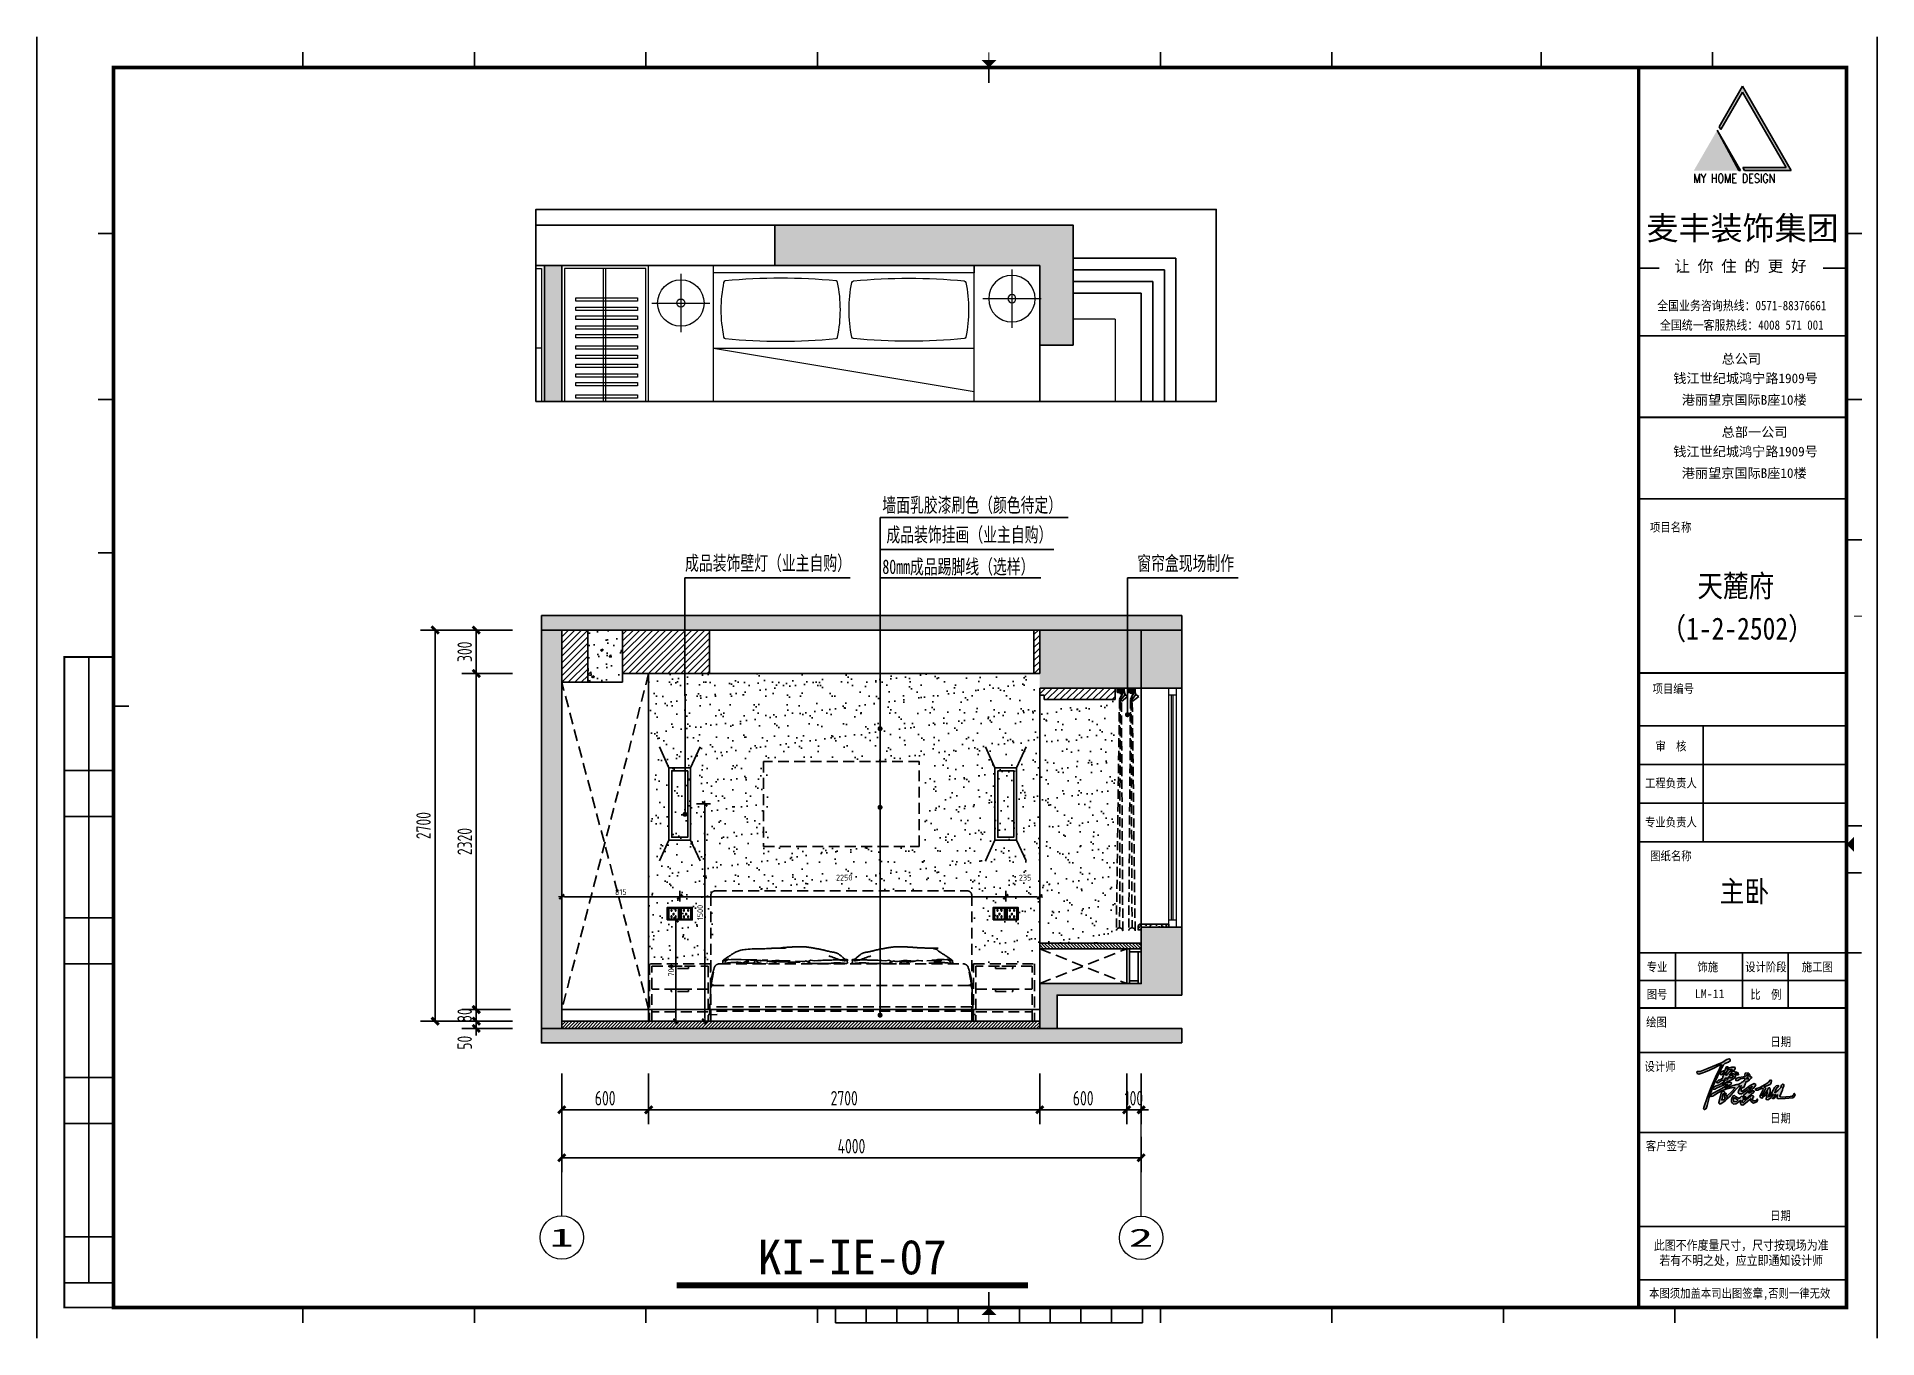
# Model space of a CAD drawing. Header units: millimetres. Extents: x 104198 to 1296755, y -81101 to 81453.
# Drawn here: x 628932 to 641637, y -28742 to -19757 of the extents above; entities that cross this region are included whole.
import ezdxf
from ezdxf.enums import TextEntityAlignment as Align
from ezdxf.xclip import XClip

# ---------------------------------------------------------------- set-up
doc = ezdxf.new("R2010")
doc.units = ezdxf.units.MM
doc.header["$XCLIPFRAME"] = 0
doc.set_wipeout_variables(frame=1)
doc.header["$PDMODE"] = 3
for name, pattern in [('Ax-B-comp-L2qt-$0$Ax-B-comp-LG-$0${ Wide Dash }', [12, 4, -2, 4, -2]), ('DASH', [8.89, 6.35, -2.54]), ('HIDDEN2', [0.1875, 0.125, -0.0625])]:
    doc.linetypes.add(name, pattern=pattern)
doc.layers.get('Defpoints').update_dxf_attribs({"color": 250})
for name, color, linetype, lineweight in [('01-PL-墙体柱子', 7, 'Continuous', 35), ('1-洁具', 31, 'Continuous', 15), ('1-活动家具', 51, 'Continuous', 20), ('1-门套', 3, 'Continuous', 13), ('Axle Number', 150, 'Continuous', 0), ('P★01 活动家具', 51, 'Continuous', 0), ('P★02 固定家具', 30, 'Continuous', 0), ('P★04 平面门扇', 60, 'Continuous', 0), ('P★06 平面窗户', 60, 'Continuous', 0), ('P★07 平面完成面', 200, 'Continuous', 0), ('平面文字', 2, 'Continuous', 0)]:
    doc.layers.add(name, color=color, linetype=linetype, lineweight=lineweight)
for name, color, linetype in [('0家具', 51, 'Continuous'), ('11-PL-原始门窗', 1, 'Continuous'), ('11-插座图', 1, 'Continuous'), ('2-卫生间', 30, 'Continuous'), ('30-PL-平面文字说明', 1, 'Continuous'), ('4-门套', 1, 'Continuous'), ('D■02 地材填充', 250, 'Continuous'), ('FIXTURE', 2, 'Continuous'), ('MF-活动家具', 40, 'Continuous'), ('P-新砌墙体填充', 8, 'Continuous'), ('TEXT', 4, 'Continuous'), ('图纸图框', 165, 'Continuous'), ('墙体', 7, 'Continuous'), ('天棚图层', 51, 'Continuous'), ('文字', 1, 'Continuous'), ('窗户', 1, 'Continuous'), ('门', 250, 'Continuous')]:
    doc.layers.add(name, color=color, linetype=linetype)
doc.styles.add('CCD_DIM', font='ARCHS.SHX')
doc.styles.add('ROMANC', font='romanc.shx')
doc.styles.add('ROMANT', font='', dxfattribs={"width": 0.7})
doc.styles.add('宋体', font='', dxfattribs={"width": 0.7})
doc.styles.add('尺寸标注', font='ARCHS.SHX', dxfattribs={"width": 0.8})
doc.styles.add('新宋体', font='', dxfattribs={"width": 0.85})
doc.styles.add('线上图名', font='simhei.ttf')
doc.styles.add('轴号', font='', dxfattribs={"width": 0.8})
doc.styles.add('黑体', font='simhei.ttf', dxfattribs={"width": 0.7})
doc.styles.get('ROMANT').set_extended_font_data('SimSun')
doc.styles.get('宋体').set_extended_font_data('SimSun')
doc.styles.get('新宋体').set_extended_font_data('NSimSun')
doc.styles.get('轴号').set_extended_font_data('SimSun')
doc.dimstyles.get("Standard").update_dxf_attribs({"dimtxt": 0.18, "dimasz": 0.18, "dimexe": 0.18, "dimexo": 0.0625, "dimgap": 0.09, "dimtad": 0, "dimtih": 1, "dimtoh": 1, "dimdec": 4, "dimzin": 0, "dimdsep": 46, "dimtxsty": 'Standard', "dimcen": 0.09, "dimadec": 0, "dimazin": 0, "dimtfac": 1, "dimtdec": 4, "dimtofl": 0, "dimtmove": 0, "dimatfit": 3, "dimfxl": 1, "dimtolj": 1, "dimtzin": 0, "dimarcsym": 0})
doc.dimstyles.new('平面外部尺寸', dxfattribs={"dimtxt": 180, "dimasz": 50, "dimexe": 80, "dimexo": 60, "dimgap": 20, "dimtad": 1, "dimdec": 0, "dimtxsty": '新宋体', "dimblk": 'ARCHTICK', "dimcen": 2.5, "dimdle": 80, "dimclrd": 8, "dimclre": 8, "dimclrt": 1, "dimadec": 0, "dimazin": 0, "dimtfac": 1, "dimtdec": 0, "dimtix": 1, "dimtmove": 2, "dimatfit": 3, "dimldrblk": 'DOT', "dimfxl": 1, "dimarcsym": 0})
doc.dimstyles.new('海龍1：20', dxfattribs={"dimscale": 20, "dimtxt": 2, "dimasz": 1, "dimexe": 2, "dimexo": 2, "dimgap": 0.6, "dimtad": 1, "dimdec": 0, "dimrnd": 5, "dimdsep": 46, "dimtxsty": 'CCD_DIM', "dimblk": 'WS-cj', "dimcen": 1, "dimclrd": 44, "dimclre": 44, "dimclrt": 2, "dimadec": 0, "dimazin": 2, "dimtfac": 1, "dimtdec": 4, "dimtix": 1, "dimtmove": 2, "dimatfit": 3, "dimldrblk": 'CCD_Leader_Arrow', "dimfxl": 5, "dimfxlon": 1, "dimtolj": 1, "dimarcsym": 0})
doc.dimstyles.new('海龍1：50', dxfattribs={"dimscale": 50, "dimtxt": 2, "dimasz": 1, "dimexe": 2, "dimexo": 2, "dimgap": 0.6, "dimtad": 1, "dimdec": 0, "dimrnd": 5, "dimdsep": 46, "dimtxsty": 'CCD_DIM', "dimblk": 'WS-cj', "dimcen": 1, "dimclrd": 44, "dimclre": 44, "dimclrt": 2, "dimadec": 0, "dimazin": 2, "dimtfac": 1, "dimtdec": 4, "dimtix": 1, "dimtmove": 2, "dimatfit": 3, "dimldrblk": 'CCD_Leader_Arrow', "dimfxl": 5, "dimfxlon": 1, "dimtolj": 1, "dimarcsym": 0})
doc.dimstyles.new('立面标注', dxfattribs={"dimtxt": 100, "dimasz": 35, "dimexe": 20, "dimexo": 100, "dimtad": 1, "dimdec": 0, "dimtxsty": '黑体', "dimblk": 'ARCHTICK', "dimcen": 80, "dimdle": 20, "dimclrd": 251, "dimclre": 251, "dimclrt": 256, "dimadec": 0, "dimazin": 0, "dimtfac": 1, "dimtdec": 0, "dimtix": 1, "dimtmove": 2, "dimatfit": 3, "dimldrblk": 'DOT', "dimfxl": 200, "dimfxlon": 1, "dimarcsym": 0})
pattern_1 = [(0, (420179.89, 25065.998), (9e-15, 41.91), []), (90, (420294.19, 25066), (-63.5, 41.91), [41.91, -41.91]), (90, (420281.49, 25066), (-63.5, 41.91), [41.91, -41.91]), (0, (420294.19, 25072.983), (63.5, 41.91), [-114.3, 12.7]), (0, (420294.19, 25079.968), (63.5, 41.91), [-114.3, 12.7]), (0, (420294.19, 25086.953), (63.5, 41.91), [-114.3, 12.7]), (0, (420294.19, 25093.938), (63.5, 41.91), [-114.3, 12.7]), (0, (420294.19, 25100.923), (63.5, 41.91), [-114.3, 12.7])]

msp = doc.modelspace()

# ---------------------------------------------------------------- texts
at = {"color": 2, "style": '宋体'}
msp.add_text('LM-11', height=60.44, dxfattribs=at).set_placement((640481.1, -26363.8), align=Align.MIDDLE)
at = {"color": 2, "style": '线上图名', "flags": 8}
msp.add_attdef('KI-IE-07', text='EXISTING_PLAN', height=239.616, dxfattribs=at).set_placement((634561.7, -28301), align=Align.CENTER)
at = {"layer": '天棚图层', "char_height": 100, "attachment_point": 9, "style": '黑体'}
for s, insert in [('墙面乳胶漆刷色（颜色待定）', (636010.3, -23052.9)), ('成品装饰挂画（业主自购）', (635943.1, -23257.6)), ('成品装饰壁灯（业主自购）', (634553.1, -23453.4)), ('80mm成品踢脚线（选样）', (635819.4, -23478.6)), ('窗帘盒现场制作', (637197.6, -23453.4))]:
    msp.add_mtext(s, dxfattribs=dict(at, insert=insert))
at = {"layer": '文字', "color": 0, "style": '新宋体', "width": 0.85}
for s, height, p in [('天麓府', 152.22, (640396.3, -23624.7)), ('（1-2-2502）', 152.22, (640141.7, -23918.6)), ('主卧', 147.3, (640550, -25730.9))]:
    msp.add_text(s, height=height, dxfattribs=at).set_placement(p)

# ---------------------------------------------------------------- blocks, each defined once
blk = doc.blocks.new('A$C39F85828')
at = {"layer": 'TEXT'}
for points in [[(22, 1301), (77, 1281), (183, 1319), (321, 1361), (462, 1426), (641, 1509), (753, 1565), (898, 1625), (826, 1478), (720, 1253), (504, 753), (397, 465), (263, 78), (246, 30), (288, 0), (349, 32), (376, 144), (451, 436), (603, 855), (840, 1383), (971, 1617), (1019, 1668), (1155, 1718), (1215, 1758), (1208, 1814), (1172, 1841), (1097, 1814), (923, 1703), (368, 1474), (125, 1383), (22, 1381), (0, 1348)], [(1382, 801), (1367, 766), (1257, 641), (1098, 479), (1116, 470), (1102, 418), (1034, 409), (993, 352), (910, 349), (923, 393), (939, 468), (950, 564), (977, 571), (999, 534), (1003, 475), (1034, 409), (1102, 418), (1116, 470), (1081, 488), (1058, 544), (1065, 589), (1019, 563), (1005, 638), (974, 660), (896, 640), (862, 480), (808, 251), (821, 208), (879, 210), (1035, 320), (1178, 446), (1388, 688), (1557, 863), (1505, 906), (1457, 906), (1327, 872), (1186, 822), (1024, 783), (1167, 865), (1254, 919), (1266, 966), (1238, 985), (1158, 979), (916, 922), (1037, 968), (1266, 1073), (1365, 1136), (1411, 1214), (1400, 1258), (1342, 1287), (1306, 1288), (1266, 1229), (1330, 1219), (1322, 1188), (1261, 1145), (1200, 1149), (1163, 1168), (1119, 1115), (1135, 1097), (1107, 1075), (1046, 1065), (1009, 1093), (1041, 1140), (1104, 1132), (1119, 1115), (1163, 1168), (1189, 1209), (1266, 1229), (1306, 1288), (1270, 1289), (1195, 1266), (1216, 1289), (1255, 1330), (1326, 1397), (1243, 1399), (1224, 1384), (1154, 1338), (1116, 1273), (1070, 1246), (1040, 1242), (1077, 1369), (1125, 1426), (1208, 1447), (1258, 1458), (1282, 1447), (1283, 1432), (1243, 1399), (1326, 1397), (1346, 1416), (1389, 1470), (1389, 1521), (1363, 1539), (1269, 1535), (1176, 1510), (1097, 1447), (1101, 1464), (1116, 1485), (1137, 1525), (1129, 1545), (1081, 1547), (1043, 1482), (1030, 1425), (885, 1364), (837, 1288), (872, 1256), (913, 1270), (944, 1315), (1015, 1370), (974, 1242), (948, 1181), (951, 1143), (880, 1093), (790, 1060), (727, 1001), (727, 971), (777, 961), (882, 1043), (943, 1062), (980, 1053), (1000, 1012), (970, 985), (916, 949), (811, 900), (702, 853), (599, 795), (586, 754), (611, 732), (654, 742), (744, 787), (891, 843), (1004, 893), (1121, 903), (1031, 830), (857, 722), (549, 565), (508, 521), (524, 467), (589, 481), (654, 528), (789, 616), (898, 679), (1093, 749), (1264, 784)], [(1444, 1351), (1377, 1368), (1425, 1303), (1458, 1250), (1513, 1257), (1502, 1326)], [(2552, 695), (2483, 594), (2405, 517), (2362, 497), (2362, 515), (2421, 610), (2470, 698), (2500, 763), (2478, 796), (2437, 820), (2505, 848), (2660, 909), (2704, 963), (2709, 1054), (2674, 1070), (2595, 979), (2484, 907), (2292, 799), (2136, 748), (2133, 703), (2218, 707), (2371, 775), (2412, 755), (2398, 700), (2328, 551), (2285, 487), (2309, 439), (2376, 407), (2403, 465), (2515, 549), (2571, 640), (2535, 472), (2513, 366), (2579, 353), (2712, 439), (2763, 559), (2780, 506), (2859, 544), (2806, 458), (2741, 403), (2790, 402), (2835, 423), (2876, 474), (2934, 533), (2919, 475), (2913, 433), (2928, 401), (2981, 390), (3211, 394), (3488, 424), (3532, 463), (3568, 528), (3536, 581), (3505, 525), (3459, 481), (3381, 468), (3225, 454), (3097, 451), (3036, 461), (2999, 485), (3032, 535), (3077, 630), (3106, 704), (3117, 777), (3162, 864), (3158, 901), (3112, 921), (3073, 877), (3043, 798), (2953, 702), (2873, 630), (2830, 606), (2844, 669), (2895, 775), (2946, 812), (2973, 856), (2944, 870), (2881, 860), (2823, 795), (2769, 700), (2700, 568), (2660, 480), (2585, 454), (2601, 488), (2623, 554), (2658, 620), (2668, 656), (2663, 743), (2647, 782), (2606, 781)]]:
    blk.add_hatch(color=8, dxfattribs=at).paths.add_polyline_path(points)
h = blk.add_hatch(color=8, dxfattribs=at)
h.paths.add_polyline_path([(1752, 1193), (1691, 1190), (1527, 1159), (1422, 1121), (1415, 1055), (1491, 1053), (1591, 1110), (1728, 1139), (1753, 1096), (1722, 1055), (1691, 1015), (1633, 986), (1598, 955), (1501, 909), (1557, 863), (1540, 846), (1560, 849), (1615, 860), (1582, 815), (1529, 706), (1507, 621), (1543, 572), (1624, 569), (1686, 599), (1749, 651), (1824, 706), (1892, 765), (2014, 829), (1974, 773), (1912, 705), (1820, 621), (1714, 537), (1711, 492), (1736, 474), (1774, 462), (1757, 422), (1689, 401), (1690, 429), (1679, 478), (1613, 474), (1578, 434), (1560, 415), (1520, 408), (1464, 431), (1412, 470), (1371, 510), (1327, 499), (1285, 431), (1264, 361), (1264, 280), (1294, 226), (1336, 196), (1418, 210), (1482, 246), (1555, 303), (1585, 338), (1584, 243), (1597, 185), (1628, 164), (1673, 161), (1717, 192), (1771, 230), (1913, 352), (1958, 400), (1960, 379), (1960, 319), (2000, 262), (2058, 236), (2177, 278), (2206, 327), (2199, 376), (2183, 363), (2162, 329), (2113, 314), (2043, 309), (2023, 365), (2034, 424), (2060, 440), (2060, 483), (2030, 501), (1991, 503), (1955, 480), (1809, 364), (1727, 293), (1696, 259), (1661, 259), (1649, 287), (1662, 324), (1680, 355), (1748, 365), (1808, 400), (1878, 459), (1977, 539), (2068, 625), (2083, 656), (2066, 680), (2017, 675), (1966, 632), (1927, 606), (1879, 610), (1936, 654), (2044, 760), (2123, 848), (2142, 905), (2083, 939), (1944, 870), (1792, 763), (1662, 664), (1614, 662), (1609, 723), (1653, 792), (1707, 795), (1761, 916), (1789, 1016), (1844, 1016), (1916, 1073), (1971, 1134), (1993, 1170), (1925, 1200), (1937, 1226), (1901, 1295), (1863, 1331), (1754, 1316), (1743, 1249)])
h.paths.add_polyline_path([(1823, 1150), (1858, 1165), (1877, 1139), (1858, 1103), (1813, 1107)], flags=16)
h.paths.add_polyline_path([(1806, 1245), (1836, 1272), (1872, 1245), (1855, 1198), (1843, 1198)], flags=16)
h.paths.add_polyline_path([(1363, 432), (1387, 416), (1439, 380), (1505, 350), (1461, 307), (1410, 288), (1347, 283), (1333, 367)], flags=16)
at = {"layer": 'TEXT', "color": 8}
for p, q in [((1243, 1399), (1326, 1397)), ((1377, 1368), (1326, 1397)), ((1119, 1115), (1163, 1168)), ((1266, 1229), (1306, 1288))]:
    blk.add_line(p, q, dxfattribs=at)
for points in [[(22, 1301), (77, 1281), (183, 1319), (321, 1361), (462, 1426), (641, 1509), (753, 1565), (898, 1625), (826, 1478), (720, 1253), (504, 753), (397, 465), (263, 78), (246, 30), (288, 0), (349, 32), (376, 144), (451, 436), (603, 855), (840, 1383), (971, 1617), (1019, 1668), (1155, 1718), (1215, 1758), (1208, 1814), (1172, 1841), (1097, 1814), (923, 1703), (368, 1474), (125, 1383), (22, 1381), (0, 1348), (22, 1301)], [(1098, 479), (1257, 641), (1367, 766), (1382, 801), (1264, 784), (1093, 749), (898, 679), (789, 616), (654, 528), (589, 481), (524, 467), (508, 521), (549, 565), (857, 722), (1031, 830), (1121, 903), (1004, 893), (891, 843), (744, 787), (654, 742), (611, 732), (586, 754), (599, 795), (702, 853), (811, 900), (916, 949), (970, 985), (1000, 1012), (980, 1053), (943, 1062), (882, 1043), (777, 961), (727, 971), (727, 1001), (790, 1060), (880, 1093), (951, 1143), (948, 1181), (974, 1242), (1015, 1370), (944, 1315), (913, 1270), (872, 1256), (837, 1288), (885, 1364), (1030, 1425), (1043, 1482), (1081, 1547), (1129, 1545), (1137, 1525), (1116, 1485), (1101, 1464), (1097, 1447), (1176, 1510), (1269, 1535), (1363, 1539), (1389, 1521), (1389, 1470), (1346, 1416), (1255, 1330), (1216, 1289), (1195, 1266), (1270, 1289), (1342, 1287), (1400, 1258), (1411, 1214), (1365, 1136), (1266, 1073), (1037, 968), (916, 922), (1158, 979), (1238, 985), (1266, 966), (1254, 919), (1167, 865), (1024, 783), (1186, 822), (1327, 872), (1457, 906), (1505, 906), (1557, 863), (1388, 688), (1178, 446), (1035, 320), (879, 210), (821, 208), (808, 251), (862, 480), (896, 640), (974, 660), (1005, 638), (1019, 563), (1065, 589), (1058, 544), (1081, 488), (1116, 470), (1102, 418), (1034, 409), (1003, 475), (999, 534), (977, 571), (950, 564), (939, 468), (923, 393), (910, 349), (910, 349), (993, 352), (1034, 409)], [(1040, 1242), (1077, 1369), (1125, 1426), (1208, 1447), (1258, 1458), (1282, 1447), (1283, 1432), (1224, 1384), (1154, 1338), (1116, 1273), (1070, 1246), (1040, 1242)], [(1377, 1368), (1425, 1303), (1458, 1250), (1513, 1257), (1502, 1326), (1444, 1351), (1377, 1368)], [(1046, 1065), (1009, 1093), (1041, 1140), (1104, 1132), (1135, 1097), (1107, 1075), (1046, 1065)], [(1200, 1149), (1163, 1168), (1189, 1209), (1266, 1229), (1330, 1219), (1322, 1188), (1261, 1145), (1200, 1149)], [(1560, 849), (1540, 846), (1557, 863), (1501, 909), (1598, 955), (1633, 986), (1691, 1015), (1722, 1055), (1753, 1096), (1728, 1139), (1591, 1110), (1491, 1053), (1415, 1055), (1422, 1121), (1527, 1159), (1691, 1190), (1752, 1193), (1743, 1249), (1754, 1316), (1863, 1331), (1901, 1295), (1937, 1226), (1925, 1200), (1993, 1170), (1971, 1134), (1916, 1073), (1844, 1016), (1789, 1016), (1761, 916), (1707, 795), (1653, 792), (1609, 723), (1614, 662), (1662, 664), (1792, 763), (1944, 870), (2083, 939), (2142, 905), (2123, 848), (2044, 760), (1936, 654), (1879, 610), (1927, 606), (1966, 632), (2017, 675), (2066, 680), (2083, 656), (2068, 625), (1977, 539), (1878, 459), (1808, 400), (1748, 365), (1680, 355), (1662, 324), (1649, 287), (1661, 259), (1696, 259), (1727, 293), (1809, 364), (1955, 480), (1991, 503), (2030, 501), (2060, 483), (2060, 440), (2034, 424), (2023, 365), (2043, 309), (2113, 314), (2162, 329), (2183, 363), (2199, 376), (2206, 327), (2177, 278), (2058, 236), (2000, 262), (1960, 319), (1960, 379), (1958, 400), (1913, 352), (1771, 230), (1717, 192), (1673, 161), (1628, 164), (1597, 185), (1584, 243), (1585, 338), (1555, 303), (1482, 246), (1418, 210), (1336, 196), (1294, 226), (1264, 280), (1264, 361), (1285, 431), (1327, 499), (1371, 510), (1412, 470), (1464, 431), (1520, 408), (1560, 415), (1578, 434), (1613, 474), (1679, 478), (1690, 429), (1689, 401), (1757, 422), (1774, 462), (1736, 474), (1711, 492), (1714, 537), (1820, 621), (1912, 705), (1974, 773), (2014, 829), (1892, 765), (1824, 706), (1749, 651), (1686, 599), (1624, 569), (1543, 572), (1507, 621), (1529, 706), (1582, 815), (1615, 860), (1540, 846)], [(1843, 1198), (1806, 1245), (1836, 1272), (1872, 1245), (1855, 1198), (1843, 1198)], [(1823, 1150), (1858, 1165), (1877, 1139), (1858, 1103), (1813, 1107), (1823, 1150)], [(2674, 1070), (2595, 979), (2484, 907), (2292, 799), (2136, 748), (2133, 703), (2218, 707), (2371, 775), (2412, 755), (2398, 700), (2328, 551), (2285, 487), (2309, 439), (2376, 407), (2403, 465), (2515, 549), (2571, 640), (2571, 640), (2535, 472), (2513, 366), (2579, 353), (2712, 439), (2763, 559), (2780, 506), (2859, 544), (2806, 458), (2741, 403), (2790, 402), (2835, 423), (2876, 474), (2934, 533), (2919, 475), (2913, 433), (2928, 401), (2981, 390), (3211, 394), (3488, 424), (3532, 463), (3568, 528), (3536, 581), (3505, 525), (3459, 481), (3381, 468), (3225, 454), (3097, 451), (3036, 461), (2999, 485), (3032, 535), (3077, 630), (3106, 704), (3117, 777), (3162, 864), (3158, 901), (3112, 921), (3073, 877), (3043, 798), (2953, 702), (2873, 630), (2830, 606), (2844, 669), (2895, 775), (2946, 812), (2973, 856), (2944, 870), (2881, 860), (2823, 795), (2769, 700), (2700, 568), (2660, 480), (2585, 454), (2601, 488), (2623, 554), (2658, 620), (2668, 656), (2663, 743), (2647, 782), (2606, 781), (2552, 695), (2483, 594), (2405, 517), (2362, 497), (2362, 515), (2421, 610), (2470, 698), (2500, 763), (2478, 796), (2437, 820), (2505, 848), (2660, 909), (2704, 963), (2709, 1054), (2674, 1070)], [(1505, 350), (1439, 380), (1387, 416), (1363, 432), (1333, 367), (1347, 283), (1410, 288), (1461, 307), (1505, 350)]]:
    blk.add_lwpolyline(points, dxfattribs=at)
blk = doc.blocks.new('kjghhgdgfhdhgfh')
at = {"layer": '图纸图框'}
for points in [[(1407.73, -237.91), (1402.39, -247.16), (1402.78, -247.82), (1407.73, -239.25), (1417.69, -256.5), (1407.79, -256.5), (1408.17, -257.17), (1418.85, -257.17)], [(1401.95, -247.93), (1396.61, -257.17), (1407.28, -257.17)]]:
    blk.add_hatch(color=165, dxfattribs=at).paths.add_polyline_path(points)
at = {"layer": '图纸图框', "color": 165}
for p, q in [((1018.45, -523.65), (1018.45, -226.65)), ((1018.45, -523.65), (1018.45, -226.65)), ((1018.45, -523.65), (1018.45, -226.65)), ((1018.45, -226.65), (1438.45, -226.65)), ((1018.45, -226.65), (1438.45, -226.65)), ((1018.45, -226.65), (1438.45, -226.65)), ((1018.45, -226.65), (1438.45, -226.65)), ((1018.45, -226.65), (1438.45, -226.65)), ((1018.45, -523.65), (1018.45, -226.65)), ((1018.45, -523.65), (1018.45, -226.65)), ((1018.45, -523.65), (1018.45, -226.65)), ((1018.45, -523.65), (1018.45, -226.65)), ((1018.45, -523.65), (1018.45, -226.65)), ((1018.45, -523.65), (1018.45, -226.65)), ((1018.45, -523.65), (1018.45, -226.65)), ((1018.45, -226.65), (1438.45, -226.65)), ((1018.45, -226.65), (1438.45, -226.65)), ((1018.45, -523.65), (1018.45, -226.65)), ((1438.45, -523.65), (1438.45, -226.65)), ((1438.45, -523.65), (1438.45, -226.65)), ((1438.45, -523.65), (1438.45, -226.65)), ((1438.45, -523.65), (1438.45, -226.65)), ((1438.45, -523.65), (1438.45, -226.65)), ((1438.45, -523.65), (1438.45, -226.65)), ((1438.45, -523.65), (1438.45, -226.65)), ((1438.45, -523.65), (1438.45, -226.65)), ((1438.45, -523.65), (1438.45, -226.65)), ((1438.45, -523.65), (1438.45, -226.65)), ((1438.45, -523.65), (1438.45, -226.65)), ((1438.45, -523.65), (1438.45, -226.65)), ((1438.45, -523.65), (1438.45, -226.65)), ((1438.45, -523.65), (1438.45, -226.65)), ((1438.45, -523.65), (1438.45, -226.65)), ((1438.45, -523.65), (1438.45, -226.65)), ((1438.45, -523.65), (1438.45, -226.65)), ((1438.45, -523.65), (1438.45, -226.65)), ((1438.45, -523.65), (1438.45, -226.65)), ((1438.45, -523.65), (1438.45, -226.65)), ((1438.45, -523.65), (1438.45, -226.65)), ((1438.45, -523.65), (1438.45, -226.65)), ((1438.45, -523.65), (1438.45, -226.65)), ((1438.45, -523.65), (1438.45, -226.65)), ((1438.45, -523.65), (1438.45, -226.65)), ((1438.45, -523.65), (1438.45, -226.65)), ((1438.45, -523.65), (1438.45, -226.65)), ((1079.17, -230.17), (1079.17, -233.67)), ((1118.31, -230.17), (1118.31, -233.67)), ((1157.45, -230.17), (1157.45, -233.67)), ((1196.59, -230.17), (1196.59, -233.67)), ((1274.88, -230.17), (1274.88, -233.67)), ((1314.02, -230.17), (1314.02, -233.67)), ((1361.75, -230.17), (1361.75, -233.67)), ((1400.89, -230.17), (1400.89, -233.67)), ((1235.74, -233.67), (1235.74, -237.17)), ((1407.73, -237.91), (1402.39, -247.16)), ((1402.78, -247.82), (1407.73, -239.25)), ((1418.85, -257.17), (1407.73, -237.91)), ((1417.69, -256.5), (1407.73, -239.25)), ((1402.39, -247.16), (1402.78, -247.82)), ((1401.95, -247.93), (1406.91, -257.17)), ((1401.95, -247.93), (1407.28, -257.17)), ((1407.28, -257.17), (1406.91, -257.17)), ((1407.79, -256.5), (1408.17, -257.17)), ((1407.79, -256.5), (1417.69, -256.5)), ((1418.85, -257.17), (1408.17, -257.17)), ((1032.45, -271.56), (1035.95, -271.56)), ((1434.95, -271.56), (1431.44, -271.56)), ((1032.45, -309.39), (1035.95, -309.39)), ((1434.95, -309.39), (1431.44, -309.39)), ((1032.45, -344.4), (1035.95, -344.4)), ((1434.95, -341.45), (1431.44, -341.45)), ((1030.35, -511.03), (1030.35, -368.2)), ((1383.97, -371.84), (1431.4, -371.84)), ((1035.95, -379.41), (1039.46, -379.41)), ((1024.75, -394.11), (1035.95, -394.11)), ((1024.75, -404.62), (1035.95, -404.62)), ((1434.95, -406.72), (1431.44, -406.72)), ((1434.9, -417.43), (1431.4, -417.43)), ((1024.75, -427.71), (1035.95, -427.71)), ((1384.01, -435.71), (1431.44, -435.71)), ((1392.42, -435.71), (1392.42, -448.31)), ((1407.73, -435.71), (1407.73, -448.31)), ((1418.14, -435.71), (1418.14, -448.31)), ((1434.9, -435.71), (1431.4, -435.71)), ((1024.75, -438.21), (1035.95, -438.21)), ((1384.01, -442.01), (1431.44, -442.01)), ((1384.01, -458.45), (1431.44, -458.45)), ((1024.75, -464.12), (1035.95, -464.12)), ((1024.75, -474.62), (1035.95, -474.62)), ((1383.97, -476.69), (1431.4, -476.69)), ((1383.97, -476.69), (1431.4, -476.69)), ((1383.97, -476.69), (1431.4, -476.69)), ((1383.97, -498.13), (1431.4, -498.13)), ((1383.97, -498.13), (1431.4, -498.13)), ((1384.01, -498.13), (1431.44, -498.13)), ((1024.75, -500.53), (1035.95, -500.53)), ((1024.75, -511.03), (1035.95, -511.03)), ((1384.01, -510.33), (1431.44, -510.33)), ((1235.74, -516.63), (1235.74, -513.13)), ((1079.17, -520.13), (1079.17, -516.63)), ((1118.31, -520.13), (1118.31, -516.63)), ((1157.45, -520.13), (1157.45, -516.63)), ((1196.59, -520.13), (1196.59, -516.63)), ((1200.73, -520.13), (1200.73, -516.63)), ((1200.73, -520.13), (1270.75, -520.13)), ((1207.73, -520.13), (1207.73, -516.63)), ((1214.73, -520.13), (1214.73, -516.63)), ((1221.73, -520.13), (1221.73, -516.63)), ((1228.73, -520.13), (1228.73, -516.63)), ((1242.74, -520.13), (1242.74, -516.63)), ((1249.74, -520.13), (1249.74, -516.63)), ((1256.74, -520.13), (1256.74, -516.63)), ((1263.74, -520.13), (1263.74, -516.63)), ((1270.75, -520.13), (1270.75, -516.63)), ((1274.88, -520.13), (1274.88, -516.63)), ((1314.02, -520.13), (1314.02, -516.63)), ((1353.16, -520.13), (1353.16, -516.63)), ((1392.3, -520.13), (1392.3, -516.63)), ((1018.45, -523.65), (1438.45, -523.65)), ((1018.45, -523.65), (1438.45, -523.65)), ((1018.45, -523.65), (1438.45, -523.65)), ((1018.45, -523.65), (1438.45, -523.65)), ((1018.45, -523.65), (1438.45, -523.65))]:
    blk.add_line(p, q, dxfattribs=at)
at = {"layer": '图纸图框'}
for p, q in [((1383.97, -371.84), (1431.41, -371.84)), ((1384.01, -383.89), (1431.45, -383.89)), ((1398.72, -383.89), (1398.72, -410.37)), ((1384.01, -392.72), (1431.45, -392.72)), ((1384.01, -392.72), (1431.45, -392.72)), ((1384.01, -401.54), (1431.45, -401.54)), ((1384.01, -410.37), (1431.45, -410.37))]:
    blk.add_line(p, q, dxfattribs=at)
at = {"layer": '图纸图框', "color": 165}
for points, const_width in [([(1235.74, -231.92), (1235.74, -230.17)], 0.21), ([(1384.01, -233.67), (1384.01, -516.63)], 0.7), ([(1383.97, -294.88), (1431.4, -294.88)], 0.42), ([(1383.97, -313.48), (1431.4, -313.48)], 0.42), ([(1383.97, -332.08), (1431.4, -332.08)], 0.42), ([(1433.19, -358.86), (1434.95, -358.86)], 0.21), ([(1035.95, -516.63), (1024.75, -516.63), (1024.75, -368.2), (1035.95, -368.2)], 0.42), ([(1384.01, -448.31), (1431.44, -448.31)], 0.42), ([(1235.74, -518.38), (1235.74, -520.13)], 0.21)]:
    blk.add_lwpolyline(points, dxfattribs=dict(at, const_width=const_width))
at = {"layer": '图纸图框', "color": 165, "const_width": 0.84}
blk.add_lwpolyline([(1431.44, -233.67), (1035.95, -233.67), (1035.95, -516.63), (1431.44, -516.63)], close=True, dxfattribs=at)
at = {"layer": '图纸图框', "color": 8, "const_width": 0.345}
for points in [[(1384.11, -279.45), (1388.72, -279.45)], [(1426.08, -279.45), (1431.09, -279.45)]]:
    blk.add_lwpolyline(points, dxfattribs=at)
at = {"layer": '图纸图框', "const_width": 0.42}
for points in [[(1383.97, -371.84), (1431.41, -371.84)], [(1384.01, -383.89), (1431.45, -383.89)], [(1384.01, -410.37), (1431.45, -410.37)]]:
    blk.add_lwpolyline(points, dxfattribs=at)
at = {"layer": '图纸图框', "color": 165}
for points in [[(1233.99, -231.92), (1237.49, -231.92), (1235.74, -233.67)], [(1433.19, -409.21), (1433.19, -412.71), (1431.44, -410.96)], [(1237.49, -518.38), (1233.99, -518.38), (1235.74, -516.63)]]:
    blk.add_solid(points, dxfattribs=at)
at = {"xscale": 0.006300000000010186, "yscale": 0.006300000000010186, "zscale": 0.006300000000010186}
blk.add_blockref('A$C39F85828', (1397.25, -471.46), dxfattribs=at)
at = {"color": 7, "style": '新宋体', "width": 0.85}
for s, p in [('全国业务咨询热线：0571-88376661', (1407.54, -287.94)), ('全国统一客服热线：4008 571 001', (1407.54, -292.38))]:
    blk.add_text(s, height=2.1494, dxfattribs=at).set_placement(p, align=Align.MIDDLE)
at = {"color": 7, "char_height": 2.1998, "attachment_point": 1}
for s, insert, width in [('{\\fSimHei|b0|i0|c134|p49;\\C0;总公司}', (1402.96, -299.05), 11.3454), ('{\\fSimHei|b0|i0|c134|p49;\\C0;钱江世纪城鸿宁路1909号}', (1391.92, -303.49), 73.9116), ('{\\fSimHei|b0|i0|c134|p49;\\C0;港丽望京国际B座10楼\\C10; }', (1393.86, -308.41), 64.811), ('{\\fSimHei|b0|i0|c134|p49;\\C0;总部一公司}', (1402.96, -315.75), 18.0725), ('{\\fSimHei|b0|i0|c134|p49;\\C0;钱江世纪城鸿宁路1909号}', (1391.92, -320.19), 73.9116), ('{\\fSimHei|b0|i0|c134|p49;\\C0;港丽望京国际B座10楼\\C10; }', (1393.86, -325.11), 64.811)]:
    blk.add_mtext(s, dxfattribs=dict(at, insert=insert, width=width))
at = {"layer": '图纸图框', "color": 165, "style": 'ROMANC', "width": 0.8}
blk.add_text('MY HOME DESIGN', height=2.0024, dxfattribs=at).set_placement((1396.51, -259.95))
at = {"layer": '图纸图框', "color": 7, "style": '黑体'}
for s, height, p in [('麦丰装饰集团', 5.36, (1407.72, -270.23)), ('让 你 住 的 更 好', 2.6048, (1407.26, -278.93))]:
    blk.add_text(s, height=height, dxfattribs=at).set_placement(p, align=Align.MIDDLE)
at = {"layer": '图纸图框', "color": 7, "style": '新宋体', "width": 0.85}
for s, height, p in [('项目名称', 2.039, (1391.32, -338.52)), ('项目编号', 2.039, (1391.91, -375.37)), ('审  核', 2.039, (1391.37, -388.47)), ('工程负责人', 2.039, (1391.37, -396.91)), ('专业负责人', 2.039, (1391.37, -405.83)), ('图纸名称', 2.039, (1391.37, -413.52)), ('专业', 2.039, (1388.21, -438.86)), ('饰施', 2.039, (1399.79, -438.86)), ('设计阶段', 2.039, (1413.05, -438.86)), ('施工图', 2.039, (1424.79, -438.86)), ('图号', 2.039, (1388.21, -445.16)), ('比  例', 2.039, (1413.05, -445.16)), ('绘图', 2.039, (1388.07, -451.46)), ('日期', 2.039, (1416.43, -455.96)), ('设计师', 2.039, (1388.89, -461.6)), ('日期', 2.039, (1416.39, -473.39)), ('客户签字', 2.039, (1390.38, -479.69)), ('日期', 2.039, (1416.39, -495.64)), ('此图不作度量尺寸，尺寸按现场为准', 2.15, (1407.42, -502.41)), ('若有不明之处，应立即通知设计师', 2.15, (1407.42, -505.87)), ('本图须加盖本司出图签章,否则一律无效', 2.0392, (1407.07, -513.48))]:
    blk.add_text(s, height=height, dxfattribs=at).set_placement(p, align=Align.MIDDLE)
blk = doc.blocks.new('A$C1F4B1202')
at = {"color": 39}
for p, q in [((-219, 320), (-256, 356)), ((-212, 328), (-249, 363)), ((-109, 328), (-72, 364)), ((-102, 321), (-65, 357)), ((106, 320), (68, 356)), ((112, 328), (75, 363)), ((215, 328), (253, 364)), ((222, 321), (260, 357)), ((-255, 188), (-217, 224)), ((-248, 181), (-210, 217)), ((-74, 181), (-111, 216)), ((-67, 188), (-104, 224)), ((70, 188), (107, 224)), ((77, 181), (114, 217)), ((251, 181), (213, 216)), ((258, 188), (221, 224)), ((-163, 19), (-163, 58)), ((-158, 19), (-158, 58)), ((161, 19), (161, 58)), ((166, 19), (166, 58))]:
    blk.add_line(p, q, dxfattribs=at)
at = {"color": 35}
blk.add_line((372, 78), (-372, 78), dxfattribs=at)
at = {"color": 0, "linetype": 'Continuous'}
blk.add_lwpolyline([(-372, 0), (372, 0), (372, 447), (-372, 447)], close=True, dxfattribs=at)
at = {"color": 35}
for centre in [(-160, 273), (164, 273)]:
    blk.add_circle(centre, 100, dxfattribs=at)
at = {"color": 39}
for centre, radius in [((-160, 273), 95), ((-160, 273), 31.3), ((-160, 273), 26.3), ((164, 273), 95), ((164, 273), 31.3), ((164, 273), 26.3), ((-161, 38), 19.8), ((163, 38), 19.8)]:
    blk.add_circle(centre, radius, dxfattribs=at)
for centre, radius, start, end in [((-160, 273), 127, 134.6756, 139.1996), ((-160, 273), 75.1, 133.6762, 141.3099), ((-160, 273), 75.1, 39.3045, 46.9367), ((-160, 273), 127, 41.1639, 45.6876), ((164, 273), 127, 134.6756, 139.1996), ((164, 273), 75.1, 133.6762, 141.3099), ((164, 273), 75.1, 39.3045, 46.9367), ((164, 273), 127, 41.1639, 45.6876), ((-160, 273), 127, 222.0499, 226.5736), ((-160, 273), 75.1, 220.8007, 228.4329), ((-160, 273), 75.1, 310.9527, 318.5864), ((-160, 273), 127, 313.0629, 317.5869), ((164, 273), 127, 222.0499, 226.5736), ((164, 273), 75.1, 220.8007, 228.4329), ((164, 273), 75.1, 310.9527, 318.5864), ((164, 273), 127, 313.0629, 317.5869)]:
    blk.add_arc(centre, radius, start, end, dxfattribs=at)
blk = doc.blocks.new('A$C58F722EE')
at = {"layer": '1-活动家具', "color": 45}
for points in [[(329, 526), (327, 530), (303, 561), (224, 518), (154, 446), (103, 407)], [(476, 367), (437, 428), (388, 491), (355, 515), (339, 533), (282, 491), (213, 423), (159, 362), (180, 342), (227, 315)], [(184, 436), (151, 415), (103, 407), (71, 380), (21, 316), (0, 282), (26, 240), (107, 192), (137, 0), (257, 185), (280, 213)], [(0, 282), (45, 283), (155, 229), (215, 185), (137, 0)], [(180, 342), (205, 296), (265, 220), (328, 169), (398, 216), (474, 298), (496, 342), (476, 367), (431, 385)]]:
    blk.add_lwpolyline(points, dxfattribs=at)
blk = doc.blocks.new('A$C7DFD764C')
at = {"layer": '1-活动家具', "color": 45}
blk.add_line((265, 237), (265, 276), dxfattribs=at)
for points in [[(240, 108), (272, 78), (280, 24), (280, 3), (240, 0), (164, 11), (73, 4), (3, 14), (0, 137), (0, 185), (8, 330), (13, 362)], [(13, 362), (100, 371), (164, 357), (213, 330)], [(188, 344), (229, 352), (275, 352), (275, 303), (245, 223)], [(260, 263), (275, 185), (272, 78)]]:
    blk.add_lwpolyline(points, dxfattribs=at)
blk = doc.blocks.new('A$C71DF033E')
at = {"layer": '1-活动家具', "color": 51}
for p, q in [((-200, 29), (-200, 771)), ((-171, 800), (2171, 800)), ((2200, 771), (2200, 29)), ((2028, 657), (-28, 657)), ((1000, 29), (1000, 657)), ((-57, 628), (-57, 29)), ((2057, 514), (-57, 514)), ((2057, 29), (2057, 628)), ((-85, 0), (-171, 0)), ((971, 0), (-28, 0)), ((1029, 0), (2028, 0)), ((2171, 0), (2085, 0))]:
    blk.add_line(p, q, dxfattribs=at)
for centre, start, end in [((-171, 771), 90, 180), ((2171, 771), 0, 90), ((-28, 628), 90, 180), ((2028, 628), 0, 90), ((-171, 29), 180, 270), ((-85, 29), 270, 0), ((-28, 29), 180, 270), ((971, 29), 270, 0), ((1029, 29), 180, 270), ((2028, 29), 270, 0), ((2085, 29), 180, 270), ((2171, 29), 270, 0)]:
    blk.add_arc(centre, 28.6, start, end, dxfattribs=at)
at = {"layer": '1-活动家具', "color": 45, "xscale": 0.9545454545454546, "yscale": 0.9545454545454546, "zscale": 0.9545454545454546}
blk.add_blockref('A$C58F722EE', (-155, 137), dxfattribs=at)
at = {"layer": '1-活动家具', "color": 45, "extrusion": (0, 0, -1), "xscale": 0.9545454545454546, "yscale": 0.9545454545454546, "zscale": -0.9545454545454546}
blk.add_blockref('A$C58F722EE', (-2155, 137), dxfattribs=at)
at = {"layer": '1-活动家具', "color": 45, "xscale": 0.9545454545454546, "yscale": 0.9545454545454546, "zscale": 0.9545454545454546, "rotation": 90}
blk.add_blockref('A$C7DFD764C', (597, 367), dxfattribs=at)
at = {"layer": '1-活动家具', "color": 45, "extrusion": (0, 0, -1), "xscale": 0.9545454545454546, "yscale": 0.9545454545454546, "zscale": -0.9545454545454546, "rotation": 90}
for p in [(-841, 367), (-1403, 367)]:
    blk.add_blockref('A$C7DFD764C', p, dxfattribs=at)
blk = doc.blocks.new('1666')
at = {"layer": '1-活动家具', "color": 45, "ltscale": 5}
for centre, radius, start, end in [((2249983, -362224), 195, 100.2924, 152.7309), ((2249950, -362220), 163, 72.325, 148.1211), ((2250076, -362085), 152, 113.5607, 168.4476), ((2249899, -362109), 200, 1.2379, 54.7824), ((2250035, -362018), 254, 207.2412, 249.1112), ((2249650, -362449), 355, 33.8664, 62.6841), ((2249902, -362056), 204, 281.7751, 346.1942)]:
    blk.add_arc(centre, radius, start, end, dxfattribs=at)
at = {"layer": '1-活动家具', "ltscale": 5}
for points, knots in [([(2250236, -362345), (2250266, -362310), (2250321, -362236), (2250365, -362106), (2250372, -361972), (2250366, -361887), (2250340, -361823), (2250311, -361833), (2250295, -361856), (2250291, -361900), (2250305, -362015), (2250209, -361839), (2250159, -361759), (2250089, -361655), (2250007, -361600), (2249916, -361616), (2249832, -361666), (2249747, -361738), (2249697, -361795), (2249671, -361821)], [5.65396, 5.65396, 5.65396, 5.65396, 141.724358, 277.954569, 402.825268, 528.431622, 552.045716, 573.751677, 601.480827, 633.32874, 709.222169, 818.204418, 966.871261, 1084.329497, 1168.742778, 1239.964454, 1342.026357, 1457.544961, 1566.541498, 1566.541498, 1566.541498, 1566.541498]), ([(2250061, -362183), (2250081, -362158), (2250119, -362112), (2250154, -362036), (2250142, -361964), (2250110, -361902), (2250031, -361832), (2249945, -361777), (2249870, -361719), (2249819, -361723), (2249791, -361752), (2249758, -361777), (2249725, -361809), (2249704, -361830), (2249693, -361841)], [0.48085, 0.48085, 0.48085, 0.48085, 95.077258, 177.969679, 236.247801, 304.191277, 380.309086, 541.899859, 614.056748, 645.579862, 683.695229, 728.026387, 770.643301, 817.366627, 817.366627, 817.366627, 817.366627]), ([(2250236, -362345), (2250203, -362377), (2250133, -362438), (2250008, -362492), (2249875, -362508), (2249789, -362509), (2249724, -362488), (2249731, -362458), (2249753, -362440), (2249796, -362433), (2249913, -362438), (2249729, -362356), (2249646, -362312), (2249536, -362251), (2249476, -362173), (2249485, -362081), (2249528, -361993), (2249593, -361903), (2249647, -361849), (2249671, -361821)], [5.65396, 5.65396, 5.65396, 5.65396, 141.724358, 277.954569, 402.825268, 528.431622, 552.045716, 573.751677, 601.480827, 633.32874, 709.222169, 818.204418, 966.871261, 1084.329497, 1168.742778, 1239.964454, 1342.026357, 1457.544961, 1566.541498, 1566.541498, 1566.541498, 1566.541498]), ([(2250061, -362183), (2250038, -362205), (2249994, -362246), (2249921, -362286), (2249849, -362280), (2249785, -362252), (2249709, -362179), (2249647, -362098), (2249584, -362028), (2249584, -361976), (2249611, -361946), (2249634, -361911), (2249663, -361876), (2249682, -361853), (2249693, -361841)], [0.48085, 0.48085, 0.48085, 0.48085, 95.077258, 177.969679, 236.247801, 304.191277, 380.309086, 541.899859, 614.056748, 645.579862, 683.695229, 728.026387, 770.643301, 817.366627, 817.366627, 817.366627, 817.366627])]:
    blk.add_open_spline(points, degree=3, knots=knots, dxfattribs=at)
blk = doc.blocks.new('A$C1E15153A')
at = {"layer": '1-活动家具', "color": 51}
for points in [[(0, 320), (0, 380, -0.414214), (20, 400), (80, 400, -0.414214), (100, 380), (100, 320, -0.414214), (80, 300), (20, 300, -0.414214)], [(100, 320), (100, 380, -0.414214), (120, 400), (180, 400, -0.414214), (200, 380), (200, 320, -0.414214), (180, 300), (120, 300, -0.414214)], [(200, 320), (200, 380, -0.414214), (220, 400), (280, 400, -0.414214), (300, 380), (300, 320, -0.414214), (280, 300), (220, 300, -0.414214)], [(300, 320), (300, 380, -0.414214), (320, 400), (380, 400, -0.414214), (400, 380), (400, 320, -0.414214), (380, 300), (320, 300, -0.414214)], [(400, 320), (400, 380, -0.414214), (420, 400), (480, 400, -0.414214), (500, 380), (500, 320, -0.414214), (480, 300), (420, 300, -0.414214)], [(500, 320), (500, 380, -0.414214), (520, 400), (580, 400, -0.414214), (600, 380), (600, 320, -0.414214), (580, 300), (520, 300, -0.414214)], [(600, 320), (600, 380, -0.414214), (620, 400), (680, 400, -0.414214), (700, 380), (700, 320, -0.414214), (680, 300), (620, 300, -0.414214)], [(0, 220), (0, 280, -0.414214), (20, 300), (80, 300, -0.414214), (100, 280), (100, 220, -0.414214), (80, 200), (20, 200, -0.414214)], [(100, 220), (100, 280, -0.414214), (120, 300), (180, 300, -0.414214), (200, 280), (200, 220, -0.414214), (180, 200), (120, 200, -0.414214)], [(200, 220), (200, 280, -0.414214), (220, 300), (280, 300, -0.414214), (300, 280), (300, 220, -0.414214), (280, 200), (220, 200, -0.414214)], [(300, 220), (300, 280, -0.414214), (320, 300), (380, 300, -0.414214), (400, 280), (400, 220, -0.414214), (380, 200), (320, 200, -0.414214)], [(400, 220), (400, 280, -0.414214), (420, 300), (480, 300, -0.414214), (500, 280), (500, 220, -0.414214), (480, 200), (420, 200, -0.414214)], [(500, 220), (500, 280, -0.414214), (520, 300), (580, 300, -0.414214), (600, 280), (600, 220, -0.414214), (580, 200), (520, 200, -0.414214)], [(600, 220), (600, 280, -0.414214), (620, 300), (680, 300, -0.414214), (700, 280), (700, 220, -0.414214), (680, 200), (620, 200, -0.414214)], [(0, 120), (0, 180, -0.414214), (20, 200), (80, 200, -0.414214), (100, 180), (100, 120, -0.414214), (80, 100), (20, 100, -0.414214)], [(100, 120), (100, 180, -0.414214), (120, 200), (180, 200, -0.414214), (200, 180), (200, 120, -0.414214), (180, 100), (120, 100, -0.414214)], [(200, 120), (200, 180, -0.414214), (220, 200), (280, 200, -0.414214), (300, 180), (300, 120, -0.414214), (280, 100), (220, 100, -0.414214)], [(300, 120), (300, 180, -0.414214), (320, 200), (380, 200, -0.414214), (400, 180), (400, 120, -0.414214), (380, 100), (320, 100, -0.414214)], [(400, 120), (400, 180, -0.414214), (420, 200), (480, 200, -0.414214), (500, 180), (500, 120, -0.414214), (480, 100), (420, 100, -0.414214)], [(500, 120), (500, 180, -0.414214), (520, 200), (580, 200, -0.414214), (600, 180), (600, 120, -0.414214), (580, 100), (520, 100, -0.414214)], [(600, 120), (600, 180, -0.414214), (620, 200), (680, 200, -0.414214), (700, 180), (700, 120, -0.414214), (680, 100), (620, 100, -0.414214)], [(0, 80), (0, 20, 0.414214), (20, 0), (80, 0, 0.414214), (100, 20), (100, 80, 0.414214), (80, 100), (20, 100, 0.414214)], [(100, 80), (100, 20, 0.414214), (120, 0), (180, 0, 0.414214), (200, 20), (200, 80, 0.414214), (180, 100), (120, 100, 0.414214)], [(200, 80), (200, 20, 0.414214), (220, 0), (280, 0, 0.414214), (300, 20), (300, 80, 0.414214), (280, 100), (220, 100, 0.414214)], [(300, 80), (300, 20, 0.414214), (320, 0), (380, 0, 0.414214), (400, 20), (400, 80, 0.414214), (380, 100), (320, 100, 0.414214)], [(400, 80), (400, 20, 0.414214), (420, 0), (480, 0, 0.414214), (500, 20), (500, 80, 0.414214), (480, 100), (420, 100, 0.414214)], [(500, 80), (500, 20, 0.414214), (520, 0), (580, 0, 0.414214), (600, 20), (600, 80, 0.414214), (580, 100), (520, 100, 0.414214)], [(600, 80), (600, 20, 0.414214), (620, 0), (680, 0, 0.414214), (700, 20), (700, 80, 0.414214), (680, 100), (620, 100, 0.414214)]]:
    blk.add_lwpolyline(points, format="xyb", close=True, dxfattribs=at)
blk = doc.blocks.new('A$C070810E0')
at = {"layer": '1-洁具'}
for p, q in [((220, 0), (220, 170)), ((240, 163), (250, 163)), ((15, 88), (138, 88)), ((15, 82), (138, 82)), ((240, 87), (288, 87)), ((240, 6), (250, 6)), ((245, 139), (268, 139)), ((245, 31), (268, 31)), ((247, 113), (282, 113)), ((247, 57), (282, 57))]:
    blk.add_line(p, q, dxfattribs=at)
blk.add_lwpolyline([(0, 151), (15, 151), (15, 18), (0, 18)], close=True, dxfattribs=at)
blk.add_lwpolyline([(220, 170), (135, 85), (220, 0)], dxfattribs=at)
blk = doc.blocks.new('A$C52425123')
at = {"color": 31}
blk.add_wipeout([(0, 109), (2, 42), (7, 29), (15, 19), (22, 12), (33, 5), (42, 2), (49, 1), (57, 0), (371, 15), (425, 21), (453, 27), (494, 38), (533, 51), (556, 60), (587, 81), (609, 101), (630, 123), (652, 161), (658, 196), (657, 204), (654, 228), (645, 256), (630, 285), (617, 303), (609, 311), (582, 331), (559, 344), (542, 353), (507, 369), (480, 377), (455, 381), (396, 389), (371, 394), (284, 398), (79, 407), (47, 407), (26, 399), (10, 384), (4, 372), (0, 351), (0, 299)], dxfattribs=at).dxf.layer = '1-洁具'
at = {"layer": '1-洁具', "color": 35, "linetype": 'ByBlock'}
blk.add_line((230, 252), (230, 156), dxfattribs=at)
at = {"layer": '1-洁具', "color": 35}
for points in [[(122, 21), (394, 34, 0.039846), (448, 41, 0.096207), (566, 91, 0.060028), (625, 142, 0.204422), (646, 204, 0.133941), (625, 266, 0.129163), (566, 317, -0.000598), (508, 345, 0.056687), (448, 367, 0.051135), (394, 374), (122, 388, -0.272391), (180, 304), (180, 104, -0.270676), (122, 20)], [(154, 113), (158, 204), (154, 295, 0.31346), (97, 369, 0.214355), (35, 357, 0.225612), (0, 299), (0, 109, 0.221111), (35, 51, 0.214469), (101, 41, 0.149897), (139, 69, 0.149897), (154, 113)], [(263, 301, 0.09365), (249, 279, 0.098915), (244, 253), (244, 155, 0.096282), (249, 129, 0.096282), (263, 107, 0.05557), (298, 78, 0.05557), (339, 58, 0.092989), (397, 47, 0.063501), (444, 54, 0.057856), (540, 92, 0.268831), (608, 204, 0.294074), (540, 316, 0.034416), (444, 354, 0.087024), (397, 361, 0.134611), (298, 330, 0.061058), (263, 301)]]:
    blk.add_lwpolyline(points, format="xyb", close=True, dxfattribs=at)
at = {"layer": '1-洁具', "color": 35, "linetype": 'ByBlock'}
for points in [[(244, 252), (206, 252), (206, 282), (250, 282)], [(244, 156), (206, 156), (206, 126), (250, 126)]]:
    blk.add_lwpolyline(points, dxfattribs=at)
for centre, start, end in [((411, 157), 98.2064, 145.4741), ((411, 251), 214.5259, 261.7782)]:
    blk.add_arc(centre, 220, start, end, dxfattribs=at)
blk = doc.blocks.new('A$C475D17D9')
at = {"layer": '1-洁具', "color": 8, "linetype": 'DASH', "ltscale": 5}
for p, q in [((560, 600), (-10, 50)), ((-10, 600), (560, 50))]:
    blk.add_line(p, q, dxfattribs=at)
at = {"layer": '1-洁具'}
blk.add_lwpolyline([(600, 50), (600, 650), (-50, 650), (-50, 50)], close=True, dxfattribs=at)
at = {"layer": '1-洁具', "color": 8, "linetype": 'DASH', "ltscale": 5}
blk.add_lwpolyline([(560, 0), (560, 600), (-10, 600), (-10, 0)], close=True, dxfattribs=at)
blk = doc.blocks.new('WERAWERAWE')
at = {"color": 250, "linetype": 'Continuous'}
for p, q in [((106864, -18799), (106864, -18775)), ((106864, -18775), (106864, -18799)), ((106864, -18945), (106864, -18824)), ((106864, -18824), (106864, -18945)), ((106669, -18969), (106693, -18969)), ((106693, -18969), (106669, -18969)), ((106718, -18969), (106839, -18969)), ((106839, -18969), (106718, -18969)), ((106806, -18911), (106854, -18960)), ((106873, -18979), (106922, -19027)), ((106888, -18969), (107009, -18969)), ((107009, -18969), (106888, -18969)), ((107058, -18969), (107034, -18969)), ((107034, -18969), (107058, -18969)), ((106864, -19115), (106864, -18994)), ((106864, -18994), (106864, -19115)), ((106931, -19037), (106941, -19047)), ((106864, -19164), (106864, -19140)), ((106864, -19140), (106864, -19164))]:
    blk.add_line(p, q, dxfattribs=at)
at = {"color": 8, "linetype": 'Continuous'}
for p, q in [((106786, -18892), (106796, -18902)), ((106796, -18902), (106786, -18892)), ((106854, -18960), (106806, -18911)), ((106806, -19027), (106854, -18979)), ((106854, -18979), (106806, -19027)), ((106873, -18960), (106922, -18911)), ((106922, -18911), (106873, -18960)), ((106922, -19027), (106873, -18979)), ((106931, -18902), (106941, -18892)), ((106941, -18892), (106931, -18902)), ((106786, -19047), (106796, -19037)), ((106796, -19037), (106786, -19047)), ((106941, -19047), (106931, -19037))]:
    blk.add_line(p, q, dxfattribs=at)
for major_axis, start_param, end_param in [((114, 0), 0.888609, 2.25296), ((-114, 0), -0.613826, 0.003279), ((114, 0), 3.138263, 3.755368), ((111, 24), 2.125594, 2.22504), ((111, 24), 2.125594, 2.22504), ((12.5, 0.1), 1.791898, 2.9004), ((-12.5, 0.1), 0.240329, 1.348832), ((-12.5, 0.1), 3.382057, 4.49056), ((12.5, 0.1), -1.349407, -0.240905), ((-111, 25), 4.06263, 4.162076), ((-111, 25), 4.06263, 4.162076), ((114, 0), -0.003338, 0.613767), ((-114, 0), 2.527791, 3.144896), ((-111, 24), 0.918242, 1.017688), ((-111, 24), 0.918242, 1.017688), ((114, 0), 4.03019, 5.394541), ((111, 25), -1.01888, -0.919434), ((111, 25), -1.01888, -0.919434)]:
    blk.add_ellipse((106864, -18969), major_axis=major_axis, ratio=1, start_param=start_param, end_param=end_param, dxfattribs=at)
at = {"color": 250, "linetype": 'Continuous', "extrusion": (0, 0, -1)}
for major_axis, start_param, end_param in [((45.3, 45.3), 3.843152, 3.942598), ((45.3, 45.3), 3.843152, 3.942598), ((45.3, 45.3), 4.030214, 5.394564), ((46, 44.7), 3.127109, 3.744214), ((45.3, 45.3), -0.801005, -0.701559), ((45.3, 45.3), -0.801005, -0.701559), ((45.3, 45.3), 0.888621, 2.252972), ((45.3, 45.3), -0.617105, 0), ((46, 44.7), -0.014483, 0.602622), ((45.3, 45.3), 0.701559, 0.801005), ((45.3, 45.3), 0.701559, 0.801005), ((45.3, 45.3), 2.524488, 3.141593), ((45.3, 45.3), 2.340587, 2.440033), ((45.3, 45.3), 2.340587, 2.440033)]:
    blk.add_ellipse((106864, -18969), major_axis=major_axis, ratio=1, start_param=start_param, end_param=end_param, dxfattribs=at)
at = {"color": 250, "linetype": 'Continuous'}
for major_axis, start_param, end_param in [((-24.9, 0), 3.141593, 9.424778), ((24.9, 0.3), 1.789211, 2.897713), ((-24.9, 0.3), 0.243913, 1.352416), ((-24.9, 0.3), 3.385683, 4.494186), ((24.9, 0.3), -1.352603, -0.2441)]:
    blk.add_ellipse((106864, -18969), major_axis=major_axis, ratio=1, start_param=start_param, end_param=end_param, dxfattribs=at)
at = {"color": 8, "linetype": 'Continuous', "extrusion": (0, 0, -1)}
for major_axis, start_param, end_param in [((10.2, 9.6), 4.712363, 10.995548), ((9.91, 9.91), 3.372739, 4.481242), ((9.91, 9.91), -1.33965, -0.231147), ((9.91, 9.91), 1.801943, 2.910446), ((9.91, 9.91), 0.231147, 1.33965)]:
    blk.add_ellipse((106864, -18969), major_axis=major_axis, ratio=1, start_param=start_param, end_param=end_param, dxfattribs=at)
blk = doc.blocks.new('A$C4F0320F4')
at = {"color": 32}
for p, q in [((849, 29), (1192, 29)), ((905, 71), (1091, 71)), ((1091, 71), (1009, 108))]:
    blk.add_line(p, q, dxfattribs=at)
for centre, start, end in [((1208, 61), 206.8177, 243.0269), ((1208, -3), 116.9731, 153.1823)]:
    blk.add_arc(centre, 36.1, start, end, dxfattribs=at)
for centre, major_axis, start_param, end_param in [((44, 124), (31.3, 31.3), 0.785455, 2.971795), ((44, 124), (31.3, 31.3), 4.8823, 7.06864), ((95, 89), (-12.6, 12.6), 0.169911, 2.356251)]:
    blk.add_ellipse(centre, major_axis=major_axis, ratio=1, start_param=start_param, end_param=end_param, dxfattribs=at)
at = {"color": 32, "extrusion": (0, 0, -1)}
for centre, start_param, end_param in [((14, 29), 1.716714, 4.858306), ((33, 29), -1.424879, 1.716714), ((52, 29), 1.716714, 4.858306), ((72, 29), -1.424879, 1.716714), ((91, 29), 1.716714, 4.858306), ((110, 29), -1.424879, 1.716714), ((129, 29), 1.716714, 4.858306), ((148, 29), -1.424879, 1.716714), ((168, 29), 1.716714, 4.858306), ((187, 29), -1.424879, 1.716714), ((206, 29), 1.716714, 4.858306), ((225, 29), -1.424879, 1.716714), ((244, 29), 1.716714, 4.858306), ((264, 29), -1.424879, 1.716714), ((283, 29), 1.716714, 4.858306), ((302, 29), -1.424879, 1.716714), ((321, 29), 1.716714, 4.858306), ((340, 29), -1.424879, 1.716714), ((360, 29), 1.716714, 4.858306), ((379, 29), -1.424879, 1.716714), ((398, 29), 1.716714, 4.858306), ((417, 29), -1.424879, 1.716714), ((436, 29), 1.716714, 4.858306), ((456, 29), -1.424879, 1.716714), ((475, 29), 1.716714, 4.858306), ((494, 29), -1.424879, 1.716714), ((513, 29), 1.716714, 4.858306), ((532, 29), -1.424879, 1.716714), ((551, 29), 1.716714, 4.858306), ((571, 29), -1.424879, 1.716714), ((590, 29), 1.716714, 4.858306), ((609, 29), -1.424879, 1.716714), ((628, 29), 1.716714, 4.858306), ((647, 29), -1.424879, 1.716714), ((667, 29), 1.716714, 4.858306), ((686, 29), -1.424879, 1.716714), ((705, 29), 1.716714, 4.858306), ((724, 29), -1.424879, 1.716714), ((743, 29), 1.716714, 4.858306), ((763, 29), -1.424879, 1.716714), ((782, 29), 1.716714, 4.858306), ((801, 29), -1.424879, 1.716714), ((820, 29), 1.716714, 4.858306), ((839, 29), -1.424879, 1.716714)]:
    blk.add_ellipse(centre, major_axis=(-16.5, 28.6), ratio=0.254545, start_param=start_param, end_param=end_param, dxfattribs=at)
at = {"color": 32, "linetype": 'ByBlock'}
for centre, major_axis, start_param, end_param in [((95, 89), (-12.6, 12.6), 2.356251, 4.542591), ((145, 124), (31.3, 31.3), 0.785455, 2.971795), ((145, 124), (-31.3, 31.3), 3.311504, 5.497844), ((196, 89), (12.6, 12.6), 1.740708, 6.113388), ((246, 124), (31.3, 31.3), 0.785455, 2.971795), ((246, 124), (31.3, 31.3), 4.8823, 7.06864), ((297, 89), (-12.6, 12.6), 0.169911, 4.542591), ((348, 124), (-31.3, 31.3), -0.785341, 1.400999), ((348, 124), (31.3, 31.3), 4.8823, 7.06864), ((398, 89), (12.6, 12.6), 1.740708, 6.113388), ((449, 124), (31.3, 31.3), 0.785455, 2.971795), ((449, 124), (31.3, 31.3), 4.8823, 7.06864), ((500, 89), (-12.6, 12.6), 0.169911, 2.356251), ((500, 89), (-12.6, 12.6), 2.356251, 4.542591), ((550, 124), (31.3, 31.3), 0.785455, 2.971795), ((550, 124), (-31.3, 31.3), 3.311504, 5.497844), ((601, 89), (12.6, 12.6), 1.740708, 6.113388), ((651, 124), (31.3, 31.3), 0.785455, 2.971795), ((651, 124), (31.3, 31.3), 4.8823, 7.06864), ((702, 89), (12.6, 12.6), 1.740708, 6.113388), ((753, 124), (31.3, 31.3), 0.785455, 2.971795), ((753, 124), (31.3, 31.3), 4.8823, 7.06864), ((803, 89), (-12.6, 12.6), 0.169911, 4.542591), ((854, 124), (-31.3, 31.3), -0.785341, 1.400999), ((854, 124), (31.3, 31.3), 4.8823, 7.06864), ((905, 89), (-12.6, 12.6), 0.169911, 2.356251)]:
    blk.add_ellipse(centre, major_axis=major_axis, ratio=1, start_param=start_param, end_param=end_param, dxfattribs=at)
blk = doc.blocks.new('A$C4B8E483D')
at = {"layer": '2-卫生间', "color": 31}
for p, q in [((385, 265), (297, 265)), ((385, 235), (297, 235))]:
    blk.add_line(p, q, dxfattribs=at)
blk.add_lwpolyline([(350, 235), (350, 10, -0.414214), (340, 0), (10, 0, -0.414214), (0, 10), (0, 490, -0.414214), (10, 500), (340, 500, -0.414214), (350, 490), (350, 265)], format="xyb", dxfattribs=at)
at = {"layer": '2-卫生间', "color": 8}
blk.add_circle((175, 250), 25, dxfattribs=at)
at = {"layer": '2-卫生间', "color": 250}
blk.add_circle((175, 250), 20, dxfattribs=at)
at = {"layer": '2-卫生间', "color": 31}
for centre, radius, start, end in [((402, 250), 23, 189.4881, 170.5119), ((402, 250), 12.3, 196.4135, 163.5865), ((402, 250), 10.7, 198.3951, 161.6049), ((351, 250), 2.86, 90, 270), ((376, -56), 310, 85.5082, 94.4918), ((376, 556), 310, 265.5082, 274.4918), ((400, 250), 2.86, 270, 90)]:
    blk.add_arc(centre, radius, start, end, dxfattribs=at)
at = {"layer": '2-卫生间', "color": 31, "extrusion": (0, 0, -1)}
for centre in [(297, 250), (307, 250), (308, 250)]:
    blk.add_ellipse(centre, major_axis=(0, 15.3), ratio=0.448066, start_param=3.141593, end_param=6.283185, dxfattribs=at)
blk = doc.blocks.new('A$C619C14DB')
at = {"layer": '1-活动家具', "color": 45}
for points in [[(0, 30), (1000, 30), (1000, 80), (0, 80)], [(100, 30), (900, 30), (880, 0), (120, 0)]]:
    blk.add_lwpolyline(points, close=True, dxfattribs=at)
blk = doc.blocks.new('A$C41F843A1')
at = {"layer": '1-活动家具', "color": 51}
for p, q in [((688, 2100), (13, 2100)), ((13, 2100), (13, 1705)), ((688, 2100), (1513, 2100)), ((1513, 2100), (1513, 1705)), ((13, 1301), (13, 0)), ((1513, 1301), (1513, 0))]:
    blk.add_line(p, q, dxfattribs=at)
at = {"layer": '1-活动家具', "color": 45}
for q in [(1513, 652), (1513, 429)]:
    blk.add_line((13, 429), q, dxfattribs=at)
at = {"layer": '1-活动家具', "color": 51}
for points in [[(1526, 1301), (0, 1301), (0, 1705), (1526, 1705)], [(1513, 37), (13, 37), (13, 0), (1513, 0)]]:
    blk.add_lwpolyline(points, close=True, dxfattribs=at)
at = {"layer": '1-活动家具', "color": 45}
for points in [[(647, 378, -0.322023), (656, 371, -0.09885), (656, 87, -0.322023), (647, 79, -0.049649), (74, 79, -0.322023), (65, 87, -0.09885), (65, 371, -0.322023), (74, 378, -0.049649)], [(887, 378, 0.322023), (879, 371, 0.09885), (879, 87, 0.322023), (887, 79, 0.049649), (1461, 79, 0.322023), (1469, 87, 0.09885), (1469, 371, 0.322023), (1461, 378, 0.049649)]]:
    blk.add_lwpolyline(points, format="xyb", close=True, dxfattribs=at)
blk = doc.blocks.new('A$C1AED7FCF')
at = {"layer": '1-活动家具', "color": 45}
for points in [[(248, 0), (248, 495)], [(0, 248), (495, 248)]]:
    blk.add_lwpolyline(points, dxfattribs=at)
at = {"layer": '1-活动家具', "color": 51, "ltscale": 2000}
blk.add_circle((248, 248), 198, dxfattribs=at)
at = {"layer": '1-活动家具', "color": 45}
blk.add_circle((248, 248), 34.5, dxfattribs=at)
blk = doc.blocks.new('A$C562B1669')
at = {"layer": '1-活动家具', "color": 51}
blk.add_lwpolyline([(420, 450), (100, 450, 0.444444), (100, 0), (420, 0)], format="xyb", dxfattribs=at)
at = {"layer": '1-活动家具', "color": 8, "linetype": 'DASH', "ltscale": 3}
blk.add_lwpolyline([(420, 0), (500, 0), (500, 450), (420, 450)], dxfattribs=at)
blk = doc.blocks.new('A$C69B14268')
at = {"layer": '1-活动家具', "color": 51}
for p, q in [((17, 772), (17, 2100)), ((1817, 772), (1817, 2100)), ((17, 0), (17, 295)), ((1817, 0), (1817, 295)), ((917, 0), (17, 0)), ((917, 0), (1817, 0))]:
    blk.add_line(p, q, dxfattribs=at)
at = {"layer": '1-活动家具', "color": 45}
for q in [(1817, 1529), (1817, 1231)]:
    blk.add_line((17, 1529), q, dxfattribs=at)
at = {"layer": '1-活动家具', "color": 51}
for points in [[(1817, 2050), (17, 2050), (17, 2100), (1817, 2100)], [(1834, 772), (0, 772), (0, 295), (1834, 295)]]:
    blk.add_lwpolyline(points, close=True, dxfattribs=at)
at = {"layer": '1-活动家具', "color": 45}
for points in [[(863, 1596, 0.322023), (874, 1606, 0.09885), (874, 1984, 0.322023), (863, 1994, 0.049649), (98, 1994, 0.322023), (87, 1984, 0.09885), (87, 1606, 0.322023), (98, 1596, 0.049649)], [(983, 1596, -0.322023), (972, 1606, -0.09885), (972, 1984, -0.322023), (983, 1994, -0.049649), (1748, 1994, -0.322023), (1759, 1984, -0.09885), (1759, 1606, -0.322023), (1748, 1596, -0.049649)]]:
    blk.add_lwpolyline(points, format="xyb", close=True, dxfattribs=at)
blk = doc.blocks.new('hfhfh')
at = {"layer": '1-洁具', "color": 39}
for p, q in [((573843, 9796), (573943, 9796)), ((573843, 9721), (573943, 9721))]:
    blk.add_line(p, q, dxfattribs=at)
at = {"layer": '1-洁具', "linetype": 'Continuous'}
blk.add_lwpolyline([(574318, 10061), (573868, 10061), (573868, 9461), (574318, 9461), (574318, 10061)], dxfattribs=at)
at = {"layer": '1-洁具', "color": 35}
for points in [[(574243, 10056, -0.414214), (574313, 9986), (574313, 9531, -0.414214), (574243, 9461), (573943, 9461, -0.414214), (573873, 9531), (573873, 9986, -0.414214), (573943, 10056)], [(574243, 10036, -0.414214), (574293, 9986), (574293, 9531, -0.414214), (574243, 9481), (573943, 9481, -0.414214), (573893, 9531), (573893, 9986, -0.414214), (573943, 10036)]]:
    blk.add_lwpolyline(points, format="xyb", close=True, dxfattribs=at)
blk.add_lwpolyline([(573868, 9771), (574068, 9771), (574068, 9746), (573868, 9746), (573868, 9771)], dxfattribs=at)
at = {"layer": '1-洁具', "color": 39}
for centre, radius in [((573893, 9796), 25), ((574068, 9757), 40), ((573893, 9721), 25)]:
    blk.add_circle(centre, radius, dxfattribs=at)
blk = doc.blocks.new('_ArchTick')
at = {"color": 2, "linetype": 'ByBlock', "const_width": 0.4}
blk.add_lwpolyline([(-0.5, -0.5), (0.5, 0.5)], dxfattribs=at)
blk = doc.blocks.new('*D1145')
at = {"layer": '30-PL-平面文字说明', "color": 8, "lineweight": -2, "transparency": 16777216}
for p, q in [((568976, 8460), (568656, 8460)), ((568736, 8460), (568736, 8510)), ((568736, 8180), (568736, 8460)), ((568976, 8180), (568656, 8180)), ((568736, 8180), (568736, 8130))]:
    blk.add_line(p, q, dxfattribs=at)
at = {"layer": 'Defpoints', "color": 0, "transparency": 16777216}
for p in [(568736, 8460), (569036, 8460), (569036, 8180)]:
    blk.add_point(p, dxfattribs=at)
at = {"layer": '30-PL-平面文字说明', "color": 8, "lineweight": -2, "transparency": 16777216, "xscale": 50, "yscale": 50, "zscale": 50}
for p, rotation in [((568736, 8460), 270), ((568736, 8180), 90)]:
    blk.add_blockref('_ArchTick', p, dxfattribs=dict(at, rotation=rotation))
at = {"layer": '30-PL-平面文字说明', "color": 1, "transparency": 16777216, "insert": (568626, 8320), "char_height": 180, "attachment_point": 5, "rotation": 90, "style": '新宋体'}
blk.add_mtext('280', dxfattribs=at)
blk = doc.blocks.new('_Dot')
at = {"color": 2, "linetype": 'ByBlock', "lineweight": -2}
blk.add_line((-0.5, 0), (-1, 0), dxfattribs=at)
at = {"color": 2, "linetype": 'ByBlock', "const_width": 0.5}
blk.add_lwpolyline([(-0.25, 0, 1), (0.25, 0, 1)], format="xyb", close=True, dxfattribs=at)
blk = doc.blocks.new('*D1146')
at = {"layer": '30-PL-平面文字说明', "color": 8, "lineweight": -2, "transparency": 16777216}
for p, q in [((568736, 8380), (568736, 11960)), ((568976, 11880), (568656, 11880)), ((568976, 8460), (568656, 8460))]:
    blk.add_line(p, q, dxfattribs=at)
at = {"layer": 'Defpoints', "color": 0, "transparency": 16777216}
for p in [(568736, 11880), (569036, 11880), (569036, 8460)]:
    blk.add_point(p, dxfattribs=at)
at = {"layer": '30-PL-平面文字说明', "color": 8, "lineweight": -2, "transparency": 16777216, "xscale": 50, "yscale": 50, "zscale": 50}
for p, rotation in [((568736, 11880), 90), ((568736, 8460), 270)]:
    blk.add_blockref('_ArchTick', p, dxfattribs=dict(at, rotation=rotation))
at = {"layer": '30-PL-平面文字说明', "color": 1, "transparency": 16777216, "insert": (568626, 10170), "char_height": 180, "attachment_point": 5, "rotation": 90, "style": '新宋体'}
blk.add_mtext('3420', dxfattribs=at)
blk = doc.blocks.new('*D1147')
at = {"layer": '30-PL-平面文字说明', "color": 8, "lineweight": -2, "transparency": 16777216}
for p, q in [((568736, 12160), (568736, 12210)), ((568976, 12160), (568656, 12160)), ((568736, 11880), (568736, 12160)), ((568976, 11880), (568656, 11880)), ((568736, 11880), (568736, 11830))]:
    blk.add_line(p, q, dxfattribs=at)
at = {"layer": 'Defpoints', "color": 0, "transparency": 16777216}
for p in [(568736, 12160), (569036, 12160), (569036, 11880)]:
    blk.add_point(p, dxfattribs=at)
at = {"layer": '30-PL-平面文字说明', "color": 8, "lineweight": -2, "transparency": 16777216, "xscale": 50, "yscale": 50, "zscale": 50}
for p, rotation in [((568736, 12160), 270), ((568736, 11880), 90)]:
    blk.add_blockref('_ArchTick', p, dxfattribs=dict(at, rotation=rotation))
at = {"layer": '30-PL-平面文字说明', "color": 1, "transparency": 16777216, "insert": (568626, 12020), "char_height": 180, "attachment_point": 5, "rotation": 90, "style": '新宋体'}
blk.add_mtext('280', dxfattribs=at)
blk = doc.blocks.new('*D1148')
at = {"layer": '30-PL-平面文字说明', "color": 8, "lineweight": -2, "transparency": 16777216}
for p, q in [((568736, 12080), (568736, 17330)), ((568976, 17250), (568656, 17250)), ((568976, 12160), (568656, 12160))]:
    blk.add_line(p, q, dxfattribs=at)
at = {"layer": 'Defpoints', "color": 0, "transparency": 16777216}
for p in [(568736, 17250), (569036, 17250), (569036, 12160)]:
    blk.add_point(p, dxfattribs=at)
at = {"layer": '30-PL-平面文字说明', "color": 8, "lineweight": -2, "transparency": 16777216, "xscale": 50, "yscale": 50, "zscale": 50}
for p, rotation in [((568736, 17250), 90), ((568736, 12160), 270)]:
    blk.add_blockref('_ArchTick', p, dxfattribs=dict(at, rotation=rotation))
at = {"layer": '30-PL-平面文字说明', "color": 1, "transparency": 16777216, "insert": (568626, 14705), "char_height": 180, "attachment_point": 5, "rotation": 90, "style": '新宋体'}
blk.add_mtext('5090', dxfattribs=at)
blk = doc.blocks.new('*D1149')
at = {"layer": '30-PL-平面文字说明', "color": 8, "lineweight": -2, "transparency": 16777216}
for p, q in [((568976, 17480), (568656, 17480)), ((568736, 17480), (568736, 17530)), ((568736, 17250), (568736, 17480)), ((568976, 17250), (568656, 17250)), ((568736, 17250), (568736, 17200))]:
    blk.add_line(p, q, dxfattribs=at)
at = {"layer": 'Defpoints', "color": 0, "transparency": 16777216}
for p in [(568736, 17480), (569036, 17480), (569036, 17250)]:
    blk.add_point(p, dxfattribs=at)
at = {"layer": '30-PL-平面文字说明', "color": 8, "lineweight": -2, "transparency": 16777216, "xscale": 50, "yscale": 50, "zscale": 50}
for p, rotation in [((568736, 17480), 270), ((568736, 17250), 90)]:
    blk.add_blockref('_ArchTick', p, dxfattribs=dict(at, rotation=rotation))
at = {"layer": '30-PL-平面文字说明', "color": 1, "transparency": 16777216, "insert": (568626, 17365), "char_height": 180, "attachment_point": 5, "rotation": 90, "style": '新宋体'}
blk.add_mtext('230', dxfattribs=at)
blk = doc.blocks.new('*D1150')
at = {"layer": '30-PL-平面文字说明', "color": 8, "lineweight": -2, "transparency": 16777216}
for p, q in [((568976, 17950), (568656, 17950)), ((568736, 17400), (568736, 18030)), ((568976, 17480), (568656, 17480))]:
    blk.add_line(p, q, dxfattribs=at)
at = {"layer": 'Defpoints', "color": 0, "transparency": 16777216}
for p in [(568736, 17950), (569036, 17950), (569036, 17480)]:
    blk.add_point(p, dxfattribs=at)
at = {"layer": '30-PL-平面文字说明', "color": 8, "lineweight": -2, "transparency": 16777216, "xscale": 50, "yscale": 50, "zscale": 50}
for p, rotation in [((568736, 17950), 90), ((568736, 17480), 270)]:
    blk.add_blockref('_ArchTick', p, dxfattribs=dict(at, rotation=rotation))
at = {"layer": '30-PL-平面文字说明', "color": 1, "transparency": 16777216, "insert": (568626, 17715), "char_height": 180, "attachment_point": 5, "rotation": 90, "style": '新宋体'}
blk.add_mtext('470', dxfattribs=at)
blk = doc.blocks.new('*D1151')
at = {"layer": '30-PL-平面文字说明', "color": 8, "lineweight": -2, "transparency": 16777216}
for p, q in [((568976, 18190), (568656, 18190)), ((568736, 18190), (568736, 18240)), ((568736, 17950), (568736, 18190)), ((568976, 17950), (568656, 17950)), ((568736, 17950), (568736, 17900))]:
    blk.add_line(p, q, dxfattribs=at)
at = {"layer": 'Defpoints', "color": 0, "transparency": 16777216}
for p in [(568736, 18190), (569036, 18190), (569036, 17950)]:
    blk.add_point(p, dxfattribs=at)
at = {"layer": '30-PL-平面文字说明', "color": 8, "lineweight": -2, "transparency": 16777216, "xscale": 50, "yscale": 50, "zscale": 50}
for p, rotation in [((568736, 18190), 270), ((568736, 17950), 90)]:
    blk.add_blockref('_ArchTick', p, dxfattribs=dict(at, rotation=rotation))
at = {"layer": '30-PL-平面文字说明', "color": 1, "transparency": 16777216, "insert": (568626, 18070), "char_height": 180, "attachment_point": 5, "rotation": 90, "style": '新宋体'}
blk.add_mtext('240', dxfattribs=at)
blk = doc.blocks.new('*D1152')
at = {"layer": '30-PL-平面文字说明', "color": 8, "lineweight": -2, "transparency": 16777216}
for p, q in [((568976, 18190), (568356, 18190)), ((568436, 18270), (568436, 8100)), ((568976, 8180), (568356, 8180))]:
    blk.add_line(p, q, dxfattribs=at)
at = {"layer": 'Defpoints', "color": 0, "transparency": 16777216}
for p in [(569036, 18190), (568436, 8180), (569036, 8180)]:
    blk.add_point(p, dxfattribs=at)
at = {"layer": '30-PL-平面文字说明', "color": 8, "lineweight": -2, "transparency": 16777216, "xscale": 50, "yscale": 50, "zscale": 50}
for p, rotation in [((568436, 18190), 90), ((568436, 8180), 270)]:
    blk.add_blockref('_ArchTick', p, dxfattribs=dict(at, rotation=rotation))
at = {"layer": '30-PL-平面文字说明', "color": 1, "transparency": 16777216, "insert": (568326, 13185), "char_height": 180, "attachment_point": 5, "rotation": 90, "style": '新宋体'}
blk.add_mtext('10010', dxfattribs=at)
blk = doc.blocks.new('*D1153')
at = {"layer": '30-PL-平面文字说明', "color": 8, "lineweight": -2, "transparency": 16777216}
for p, q in [((569666, 7770), (569666, 7450)), ((573476, 7770), (573476, 7450)), ((569586, 7530), (573556, 7530))]:
    blk.add_line(p, q, dxfattribs=at)
at = {"layer": 'Defpoints', "color": 0, "transparency": 16777216}
for p in [(569666, 7830), (573476, 7830), (573476, 7530)]:
    blk.add_point(p, dxfattribs=at)
at = {"layer": '30-PL-平面文字说明', "color": 8, "lineweight": -2, "transparency": 16777216, "xscale": 50, "yscale": 50, "zscale": 50, "rotation": 180}
blk.add_blockref('_ArchTick', (569666, 7530), dxfattribs=at)
at = {"layer": '30-PL-平面文字说明', "color": 8, "lineweight": -2, "transparency": 16777216, "xscale": 50, "yscale": 50, "zscale": 50}
blk.add_blockref('_ArchTick', (573476, 7530), dxfattribs=at)
at = {"layer": '30-PL-平面文字说明', "color": 1, "transparency": 16777216, "insert": (571571, 7640), "char_height": 180, "attachment_point": 5, "style": '新宋体'}
blk.add_mtext('3810', dxfattribs=at)
blk = doc.blocks.new('*D1154')
at = {"layer": '30-PL-平面文字说明', "color": 8, "lineweight": -2, "transparency": 16777216}
for p, q in [((573476, 7770), (573476, 7450)), ((573756, 7770), (573756, 7450)), ((573476, 7530), (573426, 7530)), ((573476, 7530), (573756, 7530)), ((573756, 7530), (573806, 7530))]:
    blk.add_line(p, q, dxfattribs=at)
at = {"layer": 'Defpoints', "color": 0, "transparency": 16777216}
for p in [(573476, 7830), (573756, 7830), (573756, 7530)]:
    blk.add_point(p, dxfattribs=at)
at = {"layer": '30-PL-平面文字说明', "color": 8, "lineweight": -2, "transparency": 16777216, "xscale": 50, "yscale": 50, "zscale": 50}
blk.add_blockref('_ArchTick', (573476, 7530), dxfattribs=at)
at = {"layer": '30-PL-平面文字说明', "color": 8, "lineweight": -2, "transparency": 16777216, "xscale": 50, "yscale": 50, "zscale": 50, "rotation": 180}
blk.add_blockref('_ArchTick', (573756, 7530), dxfattribs=at)
at = {"layer": '30-PL-平面文字说明', "color": 1, "transparency": 16777216, "insert": (573616, 7640), "char_height": 180, "attachment_point": 5, "style": '新宋体'}
blk.add_mtext('280', dxfattribs=at)
blk = doc.blocks.new('*D1155')
at = {"layer": '30-PL-平面文字说明', "color": 8, "lineweight": -2, "transparency": 16777216}
for p, q in [((573756, 7770), (573756, 7450)), ((576476, 7770), (576476, 7450)), ((573676, 7530), (576556, 7530))]:
    blk.add_line(p, q, dxfattribs=at)
at = {"layer": 'Defpoints', "color": 0, "transparency": 16777216}
for p in [(573756, 7830), (576476, 7830), (576476, 7530)]:
    blk.add_point(p, dxfattribs=at)
at = {"layer": '30-PL-平面文字说明', "color": 8, "lineweight": -2, "transparency": 16777216, "xscale": 50, "yscale": 50, "zscale": 50, "rotation": 180}
blk.add_blockref('_ArchTick', (573756, 7530), dxfattribs=at)
at = {"layer": '30-PL-平面文字说明', "color": 8, "lineweight": -2, "transparency": 16777216, "xscale": 50, "yscale": 50, "zscale": 50}
blk.add_blockref('_ArchTick', (576476, 7530), dxfattribs=at)
at = {"layer": '30-PL-平面文字说明', "color": 1, "transparency": 16777216, "insert": (575116, 7640), "char_height": 180, "attachment_point": 5, "style": '新宋体'}
blk.add_mtext('2720', dxfattribs=at)
blk = doc.blocks.new('*D1156')
at = {"layer": '30-PL-平面文字说明', "color": 8, "lineweight": -2, "transparency": 16777216}
for p, q in [((576476, 7770), (576476, 7450)), ((576756, 7770), (576756, 7450)), ((576476, 7530), (576426, 7530)), ((576476, 7530), (576756, 7530)), ((576756, 7530), (576806, 7530))]:
    blk.add_line(p, q, dxfattribs=at)
at = {"layer": 'Defpoints', "color": 0, "transparency": 16777216}
for p in [(576476, 7830), (576756, 7830), (576756, 7530)]:
    blk.add_point(p, dxfattribs=at)
at = {"layer": '30-PL-平面文字说明', "color": 8, "lineweight": -2, "transparency": 16777216, "xscale": 50, "yscale": 50, "zscale": 50}
blk.add_blockref('_ArchTick', (576476, 7530), dxfattribs=at)
at = {"layer": '30-PL-平面文字说明', "color": 8, "lineweight": -2, "transparency": 16777216, "xscale": 50, "yscale": 50, "zscale": 50, "rotation": 180}
blk.add_blockref('_ArchTick', (576756, 7530), dxfattribs=at)
at = {"layer": '30-PL-平面文字说明', "color": 1, "transparency": 16777216, "insert": (576616, 7640), "char_height": 180, "attachment_point": 5, "style": '新宋体'}
blk.add_mtext('280', dxfattribs=at)
blk = doc.blocks.new('*D1157')
at = {"layer": '30-PL-平面文字说明', "color": 8, "lineweight": -2, "transparency": 16777216}
for p, q in [((576756, 7770), (576756, 7450)), ((578616, 7770), (578616, 7450)), ((576676, 7530), (578696, 7530))]:
    blk.add_line(p, q, dxfattribs=at)
at = {"layer": 'Defpoints', "color": 0, "transparency": 16777216}
for p in [(576756, 7830), (578616, 7830), (578616, 7530)]:
    blk.add_point(p, dxfattribs=at)
at = {"layer": '30-PL-平面文字说明', "color": 8, "lineweight": -2, "transparency": 16777216, "xscale": 50, "yscale": 50, "zscale": 50, "rotation": 180}
blk.add_blockref('_ArchTick', (576756, 7530), dxfattribs=at)
at = {"layer": '30-PL-平面文字说明', "color": 8, "lineweight": -2, "transparency": 16777216, "xscale": 50, "yscale": 50, "zscale": 50}
blk.add_blockref('_ArchTick', (578616, 7530), dxfattribs=at)
at = {"layer": '30-PL-平面文字说明', "color": 1, "transparency": 16777216, "insert": (577686, 7640), "char_height": 180, "attachment_point": 5, "style": '新宋体'}
blk.add_mtext('1860', dxfattribs=at)
blk = doc.blocks.new('*D1158')
at = {"layer": '30-PL-平面文字说明', "color": 8, "lineweight": -2, "transparency": 16777216}
for p, q in [((578616, 7770), (578616, 7450)), ((578896, 7770), (578896, 7450)), ((578616, 7530), (578566, 7530)), ((578616, 7530), (578896, 7530)), ((578896, 7530), (578946, 7530))]:
    blk.add_line(p, q, dxfattribs=at)
at = {"layer": 'Defpoints', "color": 0, "transparency": 16777216}
for p in [(578616, 7830), (578896, 7830), (578896, 7530)]:
    blk.add_point(p, dxfattribs=at)
at = {"layer": '30-PL-平面文字说明', "color": 8, "lineweight": -2, "transparency": 16777216, "xscale": 50, "yscale": 50, "zscale": 50}
blk.add_blockref('_ArchTick', (578616, 7530), dxfattribs=at)
at = {"layer": '30-PL-平面文字说明', "color": 8, "lineweight": -2, "transparency": 16777216, "xscale": 50, "yscale": 50, "zscale": 50, "rotation": 180}
blk.add_blockref('_ArchTick', (578896, 7530), dxfattribs=at)
at = {"layer": '30-PL-平面文字说明', "color": 1, "transparency": 16777216, "insert": (578756, 7640), "char_height": 180, "attachment_point": 5, "style": '新宋体'}
blk.add_mtext('280', dxfattribs=at)
blk = doc.blocks.new('*D1159')
at = {"layer": '30-PL-平面文字说明', "color": 8, "lineweight": -2, "transparency": 16777216}
for p, q in [((569386, 7770), (569386, 7150)), ((578896, 7770), (578896, 7150)), ((578976, 7230), (569306, 7230))]:
    blk.add_line(p, q, dxfattribs=at)
at = {"layer": 'Defpoints', "color": 0, "transparency": 16777216}
for p in [(569386, 7830), (578896, 7830), (569386, 7230)]:
    blk.add_point(p, dxfattribs=at)
at = {"layer": '30-PL-平面文字说明', "color": 8, "lineweight": -2, "transparency": 16777216, "xscale": 50, "yscale": 50, "zscale": 50, "rotation": 180}
blk.add_blockref('_ArchTick', (569386, 7230), dxfattribs=at)
at = {"layer": '30-PL-平面文字说明', "color": 8, "lineweight": -2, "transparency": 16777216, "xscale": 50, "yscale": 50, "zscale": 50}
blk.add_blockref('_ArchTick', (578896, 7230), dxfattribs=at)
at = {"layer": '30-PL-平面文字说明', "color": 1, "transparency": 16777216, "insert": (574141, 7340), "char_height": 180, "attachment_point": 5, "style": '新宋体'}
blk.add_mtext('9510', dxfattribs=at)
blk = doc.blocks.new('*D1160')
at = {"layer": '30-PL-平面文字说明', "color": 8, "lineweight": -2, "transparency": 16777216}
for p, q in [((579306, 8460), (579626, 8460)), ((579546, 8460), (579546, 8510)), ((579546, 8180), (579546, 8460)), ((579306, 8180), (579626, 8180)), ((579546, 8180), (579546, 8130))]:
    blk.add_line(p, q, dxfattribs=at)
at = {"layer": 'Defpoints', "color": 0, "transparency": 16777216}
for p in [(579246, 8460), (579546, 8460), (579246, 8180)]:
    blk.add_point(p, dxfattribs=at)
at = {"layer": '30-PL-平面文字说明', "color": 8, "lineweight": -2, "transparency": 16777216, "xscale": 50, "yscale": 50, "zscale": 50}
for p, rotation in [((579546, 8460), 270), ((579546, 8180), 90)]:
    blk.add_blockref('_ArchTick', p, dxfattribs=dict(at, rotation=rotation))
at = {"layer": '30-PL-平面文字说明', "color": 1, "transparency": 16777216, "insert": (579436, 8320), "char_height": 180, "attachment_point": 5, "rotation": 90, "style": '新宋体'}
blk.add_mtext('280', dxfattribs=at)
blk = doc.blocks.new('*D1161')
at = {"layer": '30-PL-平面文字说明', "color": 8, "lineweight": -2, "transparency": 16777216}
for p, q in [((579546, 8380), (579546, 10070)), ((579306, 9990), (579626, 9990)), ((579306, 8460), (579626, 8460))]:
    blk.add_line(p, q, dxfattribs=at)
at = {"layer": 'Defpoints', "color": 0, "transparency": 16777216}
for p in [(579246, 9990), (579546, 9990), (579246, 8460)]:
    blk.add_point(p, dxfattribs=at)
at = {"layer": '30-PL-平面文字说明', "color": 8, "lineweight": -2, "transparency": 16777216, "xscale": 50, "yscale": 50, "zscale": 50}
for p, rotation in [((579546, 9990), 90), ((579546, 8460), 270)]:
    blk.add_blockref('_ArchTick', p, dxfattribs=dict(at, rotation=rotation))
at = {"layer": '30-PL-平面文字说明', "color": 1, "transparency": 16777216, "insert": (579436, 9225), "char_height": 180, "attachment_point": 5, "rotation": 90, "style": '新宋体'}
blk.add_mtext('1530', dxfattribs=at)
blk = doc.blocks.new('*D1162')
at = {"layer": '30-PL-平面文字说明', "color": 8, "lineweight": -2, "transparency": 16777216}
for p, q in [((579546, 10190), (579546, 17310)), ((579306, 17230), (579626, 17230)), ((579306, 10270), (579626, 10270))]:
    blk.add_line(p, q, dxfattribs=at)
at = {"layer": 'Defpoints', "color": 0, "transparency": 16777216}
for p in [(579246, 17230), (579546, 17230), (579246, 10270)]:
    blk.add_point(p, dxfattribs=at)
at = {"layer": '30-PL-平面文字说明', "color": 8, "lineweight": -2, "transparency": 16777216, "xscale": 50, "yscale": 50, "zscale": 50}
for p, rotation in [((579546, 17230), 90), ((579546, 10270), 270)]:
    blk.add_blockref('_ArchTick', p, dxfattribs=dict(at, rotation=rotation))
at = {"layer": '30-PL-平面文字说明', "color": 1, "transparency": 16777216, "insert": (579436, 13750), "char_height": 180, "attachment_point": 5, "rotation": 90, "style": '新宋体'}
blk.add_mtext('6960', dxfattribs=at)
blk = doc.blocks.new('*D1163')
at = {"layer": '30-PL-平面文字说明', "color": 8, "lineweight": -2, "transparency": 16777216}
for p, q in [((579546, 17510), (579546, 17560)), ((579306, 17510), (579626, 17510)), ((579546, 17230), (579546, 17510)), ((579306, 17230), (579626, 17230)), ((579546, 17230), (579546, 17180))]:
    blk.add_line(p, q, dxfattribs=at)
at = {"layer": 'Defpoints', "color": 0, "transparency": 16777216}
for p in [(579246, 17510), (579546, 17510), (579246, 17230)]:
    blk.add_point(p, dxfattribs=at)
at = {"layer": '30-PL-平面文字说明', "color": 8, "lineweight": -2, "transparency": 16777216, "xscale": 50, "yscale": 50, "zscale": 50}
for p, rotation in [((579546, 17510), 270), ((579546, 17230), 90)]:
    blk.add_blockref('_ArchTick', p, dxfattribs=dict(at, rotation=rotation))
at = {"layer": '30-PL-平面文字说明', "color": 1, "transparency": 16777216, "insert": (579436, 17370), "char_height": 180, "attachment_point": 5, "rotation": 90, "style": '新宋体'}
blk.add_mtext('280', dxfattribs=at)
blk = doc.blocks.new('*D1164')
at = {"layer": '30-PL-平面文字说明', "color": 8, "lineweight": -2, "transparency": 16777216}
for p, q in [((579546, 17430), (579546, 18810)), ((579306, 18730), (579626, 18730)), ((579306, 17510), (579626, 17510))]:
    blk.add_line(p, q, dxfattribs=at)
at = {"layer": 'Defpoints', "color": 0, "transparency": 16777216}
for p in [(579246, 18730), (579546, 18730), (579246, 17510)]:
    blk.add_point(p, dxfattribs=at)
at = {"layer": '30-PL-平面文字说明', "color": 8, "lineweight": -2, "transparency": 16777216, "xscale": 50, "yscale": 50, "zscale": 50}
for p, rotation in [((579546, 18730), 90), ((579546, 17510), 270)]:
    blk.add_blockref('_ArchTick', p, dxfattribs=dict(at, rotation=rotation))
at = {"layer": '30-PL-平面文字说明', "color": 1, "transparency": 16777216, "insert": (579436, 18120), "char_height": 180, "attachment_point": 5, "rotation": 90, "style": '新宋体'}
blk.add_mtext('1220', dxfattribs=at)
blk = doc.blocks.new('*D1165')
at = {"layer": '30-PL-平面文字说明', "color": 8, "lineweight": -2, "transparency": 16777216}
for p, q in [((579546, 19010), (579546, 19060)), ((579306, 19010), (579626, 19010)), ((579546, 18730), (579546, 19010)), ((579306, 18730), (579626, 18730)), ((579546, 18730), (579546, 18680))]:
    blk.add_line(p, q, dxfattribs=at)
at = {"layer": 'Defpoints', "color": 0, "transparency": 16777216}
for p in [(579246, 19010), (579546, 19010), (579246, 18730)]:
    blk.add_point(p, dxfattribs=at)
at = {"layer": '30-PL-平面文字说明', "color": 8, "lineweight": -2, "transparency": 16777216, "xscale": 50, "yscale": 50, "zscale": 50}
for p, rotation in [((579546, 19010), 270), ((579546, 18730), 90)]:
    blk.add_blockref('_ArchTick', p, dxfattribs=dict(at, rotation=rotation))
at = {"layer": '30-PL-平面文字说明', "color": 1, "transparency": 16777216, "insert": (579436, 18870), "char_height": 180, "attachment_point": 5, "rotation": 90, "style": '新宋体'}
blk.add_mtext('280', dxfattribs=at)
blk = doc.blocks.new('*D1166')
at = {"layer": '30-PL-平面文字说明', "color": 8, "lineweight": -2, "transparency": 16777216}
for p, q in [((579846, 19090), (579846, 8100)), ((579306, 19010), (579926, 19010)), ((579306, 8180), (579926, 8180))]:
    blk.add_line(p, q, dxfattribs=at)
at = {"layer": 'Defpoints', "color": 0, "transparency": 16777216}
for p in [(579246, 19010), (579246, 8180), (579846, 8180)]:
    blk.add_point(p, dxfattribs=at)
at = {"layer": '30-PL-平面文字说明', "color": 8, "lineweight": -2, "transparency": 16777216, "xscale": 50, "yscale": 50, "zscale": 50}
for p, rotation in [((579846, 19010), 90), ((579846, 8180), 270)]:
    blk.add_blockref('_ArchTick', p, dxfattribs=dict(at, rotation=rotation))
at = {"layer": '30-PL-平面文字说明', "color": 1, "transparency": 16777216, "insert": (579736, 16825), "char_height": 180, "attachment_point": 5, "rotation": 90, "style": '新宋体'}
blk.add_mtext('10830', dxfattribs=at)
blk = doc.blocks.new('*D1167')
at = {"layer": '30-PL-平面文字说明', "color": 8, "lineweight": -2, "transparency": 16777216}
for p, q in [((569666, 19420), (569666, 19740)), ((572626, 19420), (572626, 19740)), ((569586, 19660), (572706, 19660))]:
    blk.add_line(p, q, dxfattribs=at)
at = {"layer": 'Defpoints', "color": 0, "transparency": 16777216}
for p in [(572626, 19660), (569666, 19360), (572626, 19360)]:
    blk.add_point(p, dxfattribs=at)
at = {"layer": '30-PL-平面文字说明', "color": 8, "lineweight": -2, "transparency": 16777216, "xscale": 50, "yscale": 50, "zscale": 50, "rotation": 180}
blk.add_blockref('_ArchTick', (569666, 19660), dxfattribs=at)
at = {"layer": '30-PL-平面文字说明', "color": 8, "lineweight": -2, "transparency": 16777216, "xscale": 50, "yscale": 50, "zscale": 50}
blk.add_blockref('_ArchTick', (572626, 19660), dxfattribs=at)
at = {"layer": '30-PL-平面文字说明', "color": 1, "transparency": 16777216, "insert": (571146, 19770), "char_height": 180, "attachment_point": 5, "style": '新宋体'}
blk.add_mtext('2960', dxfattribs=at)
blk = doc.blocks.new('*D1168')
at = {"layer": '30-PL-平面文字说明', "color": 8, "lineweight": -2, "transparency": 16777216}
for p, q in [((572626, 19420), (572626, 19740)), ((572756, 19420), (572756, 19740)), ((572626, 19660), (572576, 19660)), ((572626, 19660), (572756, 19660)), ((572756, 19660), (572806, 19660))]:
    blk.add_line(p, q, dxfattribs=at)
at = {"layer": 'Defpoints', "color": 0, "transparency": 16777216}
for p in [(572756, 19660), (572626, 19360), (572756, 19360)]:
    blk.add_point(p, dxfattribs=at)
at = {"layer": '30-PL-平面文字说明', "color": 8, "lineweight": -2, "transparency": 16777216, "xscale": 50, "yscale": 50, "zscale": 50}
blk.add_blockref('_ArchTick', (572626, 19660), dxfattribs=at)
at = {"layer": '30-PL-平面文字说明', "color": 8, "lineweight": -2, "transparency": 16777216, "xscale": 50, "yscale": 50, "zscale": 50, "rotation": 180}
blk.add_blockref('_ArchTick', (572756, 19660), dxfattribs=at)
at = {"layer": '30-PL-平面文字说明', "color": 1, "transparency": 16777216, "insert": (572691, 19770), "char_height": 180, "attachment_point": 5, "style": '新宋体'}
blk.add_mtext('130', dxfattribs=at)
blk = doc.blocks.new('*D1169')
at = {"layer": '30-PL-平面文字说明', "color": 8, "lineweight": -2, "transparency": 16777216}
for p, q in [((572756, 19420), (572756, 19740)), ((575316, 19420), (575316, 19740)), ((572676, 19660), (575396, 19660))]:
    blk.add_line(p, q, dxfattribs=at)
at = {"layer": 'Defpoints', "color": 0, "transparency": 16777216}
for p in [(575316, 19660), (572756, 19360), (575316, 19360)]:
    blk.add_point(p, dxfattribs=at)
at = {"layer": '30-PL-平面文字说明', "color": 8, "lineweight": -2, "transparency": 16777216, "xscale": 50, "yscale": 50, "zscale": 50, "rotation": 180}
blk.add_blockref('_ArchTick', (572756, 19660), dxfattribs=at)
at = {"layer": '30-PL-平面文字说明', "color": 8, "lineweight": -2, "transparency": 16777216, "xscale": 50, "yscale": 50, "zscale": 50}
blk.add_blockref('_ArchTick', (575316, 19660), dxfattribs=at)
at = {"layer": '30-PL-平面文字说明', "color": 1, "transparency": 16777216, "insert": (574036, 19770), "char_height": 180, "attachment_point": 5, "style": '新宋体'}
blk.add_mtext('2560', dxfattribs=at)
blk = doc.blocks.new('*D1170')
at = {"layer": '30-PL-平面文字说明', "color": 8, "lineweight": -2, "transparency": 16777216}
for p, q in [((575316, 19420), (575316, 19740)), ((575566, 19420), (575566, 19740)), ((575316, 19660), (575266, 19660)), ((575316, 19660), (575566, 19660)), ((575566, 19660), (575616, 19660))]:
    blk.add_line(p, q, dxfattribs=at)
at = {"layer": 'Defpoints', "color": 0, "transparency": 16777216}
for p in [(575566, 19660), (575316, 19360), (575566, 19360)]:
    blk.add_point(p, dxfattribs=at)
at = {"layer": '30-PL-平面文字说明', "color": 8, "lineweight": -2, "transparency": 16777216, "xscale": 50, "yscale": 50, "zscale": 50}
blk.add_blockref('_ArchTick', (575316, 19660), dxfattribs=at)
at = {"layer": '30-PL-平面文字说明', "color": 8, "lineweight": -2, "transparency": 16777216, "xscale": 50, "yscale": 50, "zscale": 50, "rotation": 180}
blk.add_blockref('_ArchTick', (575566, 19660), dxfattribs=at)
at = {"layer": '30-PL-平面文字说明', "color": 1, "transparency": 16777216, "insert": (575441, 19770), "char_height": 180, "attachment_point": 5, "style": '新宋体'}
blk.add_mtext('250', dxfattribs=at)
blk = doc.blocks.new('*D1171')
at = {"layer": '30-PL-平面文字说明', "color": 8, "lineweight": -2, "transparency": 16777216}
for p, q in [((575566, 19420), (575566, 19740)), ((578616, 19420), (578616, 19740)), ((575486, 19660), (578696, 19660))]:
    blk.add_line(p, q, dxfattribs=at)
at = {"layer": 'Defpoints', "color": 0, "transparency": 16777216}
for p in [(578616, 19660), (575566, 19360), (578616, 19360)]:
    blk.add_point(p, dxfattribs=at)
at = {"layer": '30-PL-平面文字说明', "color": 8, "lineweight": -2, "transparency": 16777216, "xscale": 50, "yscale": 50, "zscale": 50, "rotation": 180}
blk.add_blockref('_ArchTick', (575566, 19660), dxfattribs=at)
at = {"layer": '30-PL-平面文字说明', "color": 8, "lineweight": -2, "transparency": 16777216, "xscale": 50, "yscale": 50, "zscale": 50}
blk.add_blockref('_ArchTick', (578616, 19660), dxfattribs=at)
at = {"layer": '30-PL-平面文字说明', "color": 1, "transparency": 16777216, "insert": (577166, 19770), "char_height": 180, "attachment_point": 5, "style": '新宋体'}
blk.add_mtext('3050', dxfattribs=at)
blk = doc.blocks.new('*D1172')
at = {"layer": '30-PL-平面文字说明', "color": 8, "lineweight": -2, "transparency": 16777216}
for p, q in [((578616, 19420), (578616, 19740)), ((578896, 19420), (578896, 19740)), ((578616, 19660), (578566, 19660)), ((578616, 19660), (578896, 19660)), ((578896, 19660), (578946, 19660))]:
    blk.add_line(p, q, dxfattribs=at)
at = {"layer": 'Defpoints', "color": 0, "transparency": 16777216}
for p in [(578896, 19660), (578616, 19360), (578896, 19360)]:
    blk.add_point(p, dxfattribs=at)
at = {"layer": '30-PL-平面文字说明', "color": 8, "lineweight": -2, "transparency": 16777216, "xscale": 50, "yscale": 50, "zscale": 50}
blk.add_blockref('_ArchTick', (578616, 19660), dxfattribs=at)
at = {"layer": '30-PL-平面文字说明', "color": 8, "lineweight": -2, "transparency": 16777216, "xscale": 50, "yscale": 50, "zscale": 50, "rotation": 180}
blk.add_blockref('_ArchTick', (578896, 19660), dxfattribs=at)
at = {"layer": '30-PL-平面文字说明', "color": 1, "transparency": 16777216, "insert": (578756, 19770), "char_height": 180, "attachment_point": 5, "style": '新宋体'}
blk.add_mtext('280', dxfattribs=at)
blk = doc.blocks.new('*D1173')
at = {"layer": '30-PL-平面文字说明', "color": 8, "lineweight": -2, "transparency": 16777216}
for p, q in [((578976, 19960), (569306, 19960)), ((569386, 19420), (569386, 20040)), ((578896, 19420), (578896, 20040))]:
    blk.add_line(p, q, dxfattribs=at)
at = {"layer": 'Defpoints', "color": 0, "transparency": 16777216}
for p in [(569386, 19960), (569386, 19360), (578896, 19360)]:
    blk.add_point(p, dxfattribs=at)
at = {"layer": '30-PL-平面文字说明', "color": 8, "lineweight": -2, "transparency": 16777216, "xscale": 50, "yscale": 50, "zscale": 50, "rotation": 180}
blk.add_blockref('_ArchTick', (569386, 19960), dxfattribs=at)
at = {"layer": '30-PL-平面文字说明', "color": 8, "lineweight": -2, "transparency": 16777216, "xscale": 50, "yscale": 50, "zscale": 50}
blk.add_blockref('_ArchTick', (578896, 19960), dxfattribs=at)
at = {"layer": '30-PL-平面文字说明', "color": 1, "transparency": 16777216, "insert": (574141, 20070), "char_height": 180, "attachment_point": 5, "style": '新宋体'}
blk.add_mtext('9510', dxfattribs=at)
blk = doc.blocks.new('*D1174')
at = {"layer": '30-PL-平面文字说明', "color": 8, "lineweight": -2, "transparency": 16777216}
for p, q in [((579546, 10270), (579546, 10320)), ((579306, 10270), (579626, 10270)), ((579546, 9990), (579546, 10270)), ((579306, 9990), (579626, 9990)), ((579546, 9990), (579546, 9940))]:
    blk.add_line(p, q, dxfattribs=at)
at = {"layer": 'Defpoints', "color": 0, "transparency": 16777216}
for p in [(579246, 10270), (579546, 10270), (579246, 9990)]:
    blk.add_point(p, dxfattribs=at)
at = {"layer": '30-PL-平面文字说明', "color": 8, "lineweight": -2, "transparency": 16777216, "xscale": 50, "yscale": 50, "zscale": 50}
for p, rotation in [((579546, 10270), 270), ((579546, 9990), 90)]:
    blk.add_blockref('_ArchTick', p, dxfattribs=dict(at, rotation=rotation))
at = {"layer": '30-PL-平面文字说明', "color": 1, "transparency": 16777216, "insert": (579436, 10130), "char_height": 180, "attachment_point": 5, "rotation": 90, "style": '新宋体'}
blk.add_mtext('280', dxfattribs=at)
blk = doc.blocks.new('*D1175')
at = {"layer": '30-PL-平面文字说明', "color": 8, "lineweight": -2, "transparency": 16777216}
for p, q in [((569386, 19420), (569386, 19740)), ((569666, 19420), (569666, 19740)), ((569386, 19660), (569336, 19660)), ((569666, 19660), (569386, 19660)), ((569666, 19660), (569716, 19660))]:
    blk.add_line(p, q, dxfattribs=at)
at = {"layer": 'Defpoints', "color": 0, "transparency": 16777216}
for p in [(569386, 19660), (569386, 19360), (569666, 19360)]:
    blk.add_point(p, dxfattribs=at)
at = {"layer": '30-PL-平面文字说明', "color": 8, "lineweight": -2, "transparency": 16777216, "xscale": 50, "yscale": 50, "zscale": 50}
blk.add_blockref('_ArchTick', (569386, 19660), dxfattribs=at)
at = {"layer": '30-PL-平面文字说明', "color": 8, "lineweight": -2, "transparency": 16777216, "xscale": 50, "yscale": 50, "zscale": 50, "rotation": 180}
blk.add_blockref('_ArchTick', (569666, 19660), dxfattribs=at)
at = {"layer": '30-PL-平面文字说明', "color": 1, "transparency": 16777216, "insert": (569526, 19770), "char_height": 180, "attachment_point": 5, "style": '新宋体'}
blk.add_mtext('280', dxfattribs=at)
blk = doc.blocks.new('*D1176')
at = {"layer": '30-PL-平面文字说明', "color": 8, "lineweight": -2, "transparency": 16777216}
for p, q in [((569386, 7770), (569386, 7450)), ((569666, 7770), (569666, 7450)), ((569386, 7530), (569336, 7530)), ((569666, 7530), (569386, 7530)), ((569666, 7530), (569716, 7530))]:
    blk.add_line(p, q, dxfattribs=at)
at = {"layer": 'Defpoints', "color": 0, "transparency": 16777216}
for p in [(569386, 7830), (569666, 7830), (569386, 7530)]:
    blk.add_point(p, dxfattribs=at)
at = {"layer": '30-PL-平面文字说明', "color": 8, "lineweight": -2, "transparency": 16777216, "xscale": 50, "yscale": 50, "zscale": 50}
blk.add_blockref('_ArchTick', (569386, 7530), dxfattribs=at)
at = {"layer": '30-PL-平面文字说明', "color": 8, "lineweight": -2, "transparency": 16777216, "xscale": 50, "yscale": 50, "zscale": 50, "rotation": 180}
blk.add_blockref('_ArchTick', (569666, 7530), dxfattribs=at)
at = {"layer": '30-PL-平面文字说明', "color": 1, "transparency": 16777216, "insert": (569526, 7640), "char_height": 180, "attachment_point": 5, "style": '新宋体'}
blk.add_mtext('280', dxfattribs=at)
blk = doc.blocks.new('tggg')
at = {"layer": 'MF-活动家具', "color": 8, "linetype": 'Continuous'}
for p, q in [((7230, -26804), (7163, -26804)), ((7163, -26804), (7163, -26880)), ((7230, -26804), (7230, -26880)), ((7230, -26880), (7163, -26880))]:
    blk.add_line(p, q, dxfattribs=at)
at = {"layer": 'MF-活动家具', "color": 2, "linetype": 'Continuous'}
blk.add_lwpolyline([(7240, -26885), (7154, -26885), (7154, -26799), (7240, -26799)], close=True, dxfattribs=at)
at = {"layer": 'MF-活动家具', "color": 8, "linetype": 'Continuous'}
for points in [[(7180, -26825), (7184, -26825), (7184, -26814), (7180, -26814)], [(7180, -26869), (7184, -26869), (7184, -26858), (7180, -26858)], [(7194, -26851), (7199, -26851), (7199, -26840), (7194, -26840)], [(7213, -26825), (7209, -26825), (7209, -26814), (7213, -26814)], [(7213, -26869), (7209, -26869), (7209, -26858), (7213, -26858)]]:
    blk.add_lwpolyline(points, close=True, dxfattribs=at)
blk = doc.blocks.new('fhgfhdfhrthe')
at = {"color": 8}
for points in [[(591314, -24735), (591248, -24591)], [(591464, -24735), (591530, -24591)], [(591314, -25235), (591248, -25378)], [(591464, -25235), (591530, -25378)]]:
    blk.add_lwpolyline(points, dxfattribs=at)
for points in [[(591464, -24735), (591314, -24735), (591314, -25235), (591464, -25235)], [(591444, -24755), (591334, -24755), (591334, -25215), (591444, -25215)]]:
    blk.add_lwpolyline(points, close=True, dxfattribs=at)
blk = doc.blocks.new('*D671')
at = {"color": 44, "lineweight": -2, "transparency": 16777216}
for p, q in [((633156, -26915), (633156, -27265)), ((635856, -26915), (635856, -27265)), ((635856, -27165), (633156, -27165))]:
    blk.add_line(p, q, dxfattribs=at)
at = {"layer": 'Defpoints', "color": 0, "transparency": 16777216}
for p in [(635856, -26293), (633156, -26553), (633156, -27165)]:
    blk.add_point(p, dxfattribs=at)
at = {"color": 44, "lineweight": -2, "transparency": 16777216, "xscale": 50, "yscale": 50, "zscale": 50, "rotation": 180}
blk.add_blockref('_ArchTick', (633156, -27165), dxfattribs=at)
at = {"color": 44, "lineweight": -2, "transparency": 16777216, "xscale": 50, "yscale": 50, "zscale": 50}
blk.add_blockref('_ArchTick', (635856, -27165), dxfattribs=at)
at = {"color": 2, "transparency": 16777216, "insert": (634506, -27085), "char_height": 100, "attachment_point": 5, "style": '尺寸标注'}
blk.add_mtext('\\A1;2700', dxfattribs=at)
blk = doc.blocks.new('CCD_Leader_Arrow')
at = {"color": 50, "linetype": 'ByBlock'}
blk.add_line((0, 0), (-1, 0), dxfattribs=at)
for points in [[(-0.86, 0.67), (-0.6, 0.85), (-0.24, 0), (0, 0)], [(-0.86, -0.67), (-0.6, -0.85), (-0.24, 0), (0, 0)]]:
    blk.add_solid(points, dxfattribs=at)
blk = doc.blocks.new('WS-cj')
blk.add_hatch(color=2).paths.add_polyline_path([(0.59, 0.82), (-0.82, -0.59), (-0.59, -0.82), (0.82, 0.59)])
at = {"color": 2, "linetype": 'ByBlock', "lineweight": 0}
for p, q in [((-1.1, 0), (0, 0)), ((0, 0), (1.1, 0))]:
    blk.add_line(p, q, dxfattribs=at)
at = {"color": 2}
blk.add_lwpolyline([(0.59, 0.82), (-0.82, -0.59), (-0.59, -0.82), (0.82, 0.59)], close=True, dxfattribs=at)
blk = doc.blocks.new('*D672')
at = {"color": 44, "lineweight": -2, "transparency": 16777216}
for p, q in [((632556, -27246), (632556, -27596)), ((636556, -27351), (636556, -27596)), ((632556, -27496), (636556, -27496))]:
    blk.add_line(p, q, dxfattribs=at)
at = {"layer": 'Defpoints', "color": 0, "transparency": 16777216}
for p in [(632556, -26603), (636556, -27251), (636556, -27496)]:
    blk.add_point(p, dxfattribs=at)
at = {"color": 44, "lineweight": -2, "transparency": 16777216, "xscale": 50, "yscale": 50, "zscale": 50, "rotation": 180}
blk.add_blockref('_ArchTick', (632556, -27496), dxfattribs=at)
at = {"color": 44, "lineweight": -2, "transparency": 16777216, "xscale": 50, "yscale": 50, "zscale": 50}
blk.add_blockref('_ArchTick', (636556, -27496), dxfattribs=at)
at = {"color": 2, "transparency": 16777216, "insert": (634556, -27416), "char_height": 100, "attachment_point": 5, "style": '尺寸标注'}
blk.add_mtext('\\A1;4000', dxfattribs=at)
blk = doc.blocks.new('hl_Axis-A3')
at = {"color": 150, "ltscale": 2}
blk.add_line((16, 0), (0, 0), dxfattribs=at)
at = {"color": 150}
blk.add_circle((19, 0), 3, dxfattribs=at)
at = {"color": 2, "style": '轴号', "width": 3.15}
blk.add_attdef('轴号', text='', height=2.5, dxfattribs=at).set_placement((17.31, -1.27), (20.69, -1.27), align=Align.FIT)
blk = doc.blocks.new('*D673')
at = {"color": 44, "lineweight": -2, "transparency": 16777216}
for p, q in [((636456, -26915), (636456, -27265)), ((636556, -26915), (636556, -27265)), ((636456, -27165), (636406, -27165)), ((636456, -27165), (636556, -27165)), ((636556, -27165), (636606, -27165))]:
    blk.add_line(p, q, dxfattribs=at)
at = {"layer": 'Defpoints', "color": 0, "transparency": 16777216}
for p in [(636456, -26293), (636556, -26293), (636556, -27165)]:
    blk.add_point(p, dxfattribs=at)
at = {"color": 44, "lineweight": -2, "transparency": 16777216, "xscale": 50, "yscale": 50, "zscale": 50}
blk.add_blockref('_ArchTick', (636456, -27165), dxfattribs=at)
at = {"color": 44, "lineweight": -2, "transparency": 16777216, "xscale": 50, "yscale": 50, "zscale": 50, "rotation": 180}
blk.add_blockref('_ArchTick', (636556, -27165), dxfattribs=at)
at = {"color": 2, "transparency": 16777216, "insert": (636506, -27085), "char_height": 100, "attachment_point": 5, "style": '尺寸标注'}
blk.add_mtext('\\A1;100', dxfattribs=at)
blk = doc.blocks.new('*D674')
at = {"color": 44, "lineweight": -2, "transparency": 16777216}
for p, q in [((635856, -26915), (635856, -27265)), ((636456, -26915), (636456, -27265)), ((635856, -27165), (636456, -27165))]:
    blk.add_line(p, q, dxfattribs=at)
at = {"layer": 'Defpoints', "color": 0, "transparency": 16777216}
for p in [(635856, -26293), (636456, -26293), (636456, -27165)]:
    blk.add_point(p, dxfattribs=at)
at = {"color": 44, "lineweight": -2, "transparency": 16777216, "xscale": 50, "yscale": 50, "zscale": 50, "rotation": 180}
blk.add_blockref('_ArchTick', (635856, -27165), dxfattribs=at)
at = {"color": 44, "lineweight": -2, "transparency": 16777216, "xscale": 50, "yscale": 50, "zscale": 50}
blk.add_blockref('_ArchTick', (636456, -27165), dxfattribs=at)
at = {"color": 2, "transparency": 16777216, "insert": (636156, -27085), "char_height": 100, "attachment_point": 5, "style": '尺寸标注'}
blk.add_mtext('\\A1;600', dxfattribs=at)
blk = doc.blocks.new('rf g')
at = {"color": 250, "linetype": 'DASH', "ltscale": 10}
for p, q in [((595664, -24392, 0), (595642, -25988, 0)), ((595649, -24315), (595649, -24320)), ((595649, -24322), (595649, -24335)), ((595649, -24322), (595649, -24335)), ((595649, -24337), (595649, -24341)), ((595695, -24313), (595651, -24313)), ((595662, -24343), (595651, -24343)), ((595652, -24338), (595652, -24318)), ((595654, -24316), (595658, -24316)), ((595654, -24323), (595654, -24338)), ((595659, -24340), (595654, -24340)), ((595660, -24339), (595659, -24340)), ((595660, -24338), (595660, -24323)), ((595660, -24338), (595660, -24323)), ((595661, -24316), (595661, -24318)), ((595661, -24316), (595685, -24316)), ((595662, -24343), (595662, -24339)), ((595696, -24335, 0), (595664, -24392, 0)), ((595669, -24348), (595667, -24352)), ((595667, -24352), (595668, -24353)), ((595668, -24353), (595670, -24350)), ((595669, -24339), (595669, -24329)), ((595669, -24339), (595669, -24339)), ((595670, -24331), (595670, -24318)), ((595671, -24316), (595674, -24316)), ((595674, -24332), (595671, -24332)), ((595671, -24343), (595671, -24340)), ((595672, -24344), (595671, -24344)), ((595682, -24355), (595671, -24377)), ((595671, -24377), (595672, -24378)), ((595672, -24342), (595673, -24342)), ((595672, -24352), (595672, -24343)), ((595672, -24353), (595673, -24353)), ((595672, -24378), (595684, -24356)), ((595703, -24359, 0), (595672, -24396, 0)), ((595674, -24343), (595674, -24352)), ((595674, -24344), (595674, -24344)), ((595675, -24318), (595675, -24331)), ((595675, -24340), (595675, -24343)), ((595677, -24329), (595677, -24339)), ((595677, -24406, 0), (595720, -24372, 0)), ((595684, -24343), (595684, -24339)), ((595684, -24343), (595695, -24343)), ((595685, -24316), (595685, -24318)), ((595686, -24338), (595686, -24323)), ((595686, -24338), (595686, -24323)), ((595686, -24339), (595686, -24340)), ((595686, -24340), (595692, -24340)), ((595687, -24316), (595692, -24316)), ((595692, -24316), (595687, -24316)), ((595692, -24340), (595687, -24340)), ((595692, -24323), (595692, -24338)), ((595694, -24318), (595694, -24338)), ((595694, -24338), (595694, -24318)), ((595703, -24359, 0), (595696, -24335, 0)), ((595697, -24315), (595697, -24320)), ((595697, -24322), (595697, -24335)), ((595697, -24322), (595697, -24335)), ((595697, -24337), (595697, -24341)), ((595720, -24372, 0), (595703, -24359, 0)), ((595724, -24315), (595724, -24320)), ((595724, -24322), (595724, -24335)), ((595724, -24322), (595724, -24335)), ((595724, -24337), (595724, -24341)), ((595770, -24313), (595726, -24313)), ((595737, -24343), (595726, -24343)), ((595727, -24338), (595727, -24318)), ((595740, -24392, 0), (595728, -25988, 0)), ((595729, -24316), (595733, -24316)), ((595729, -24323), (595729, -24338)), ((595734, -24340), (595729, -24340)), ((595735, -24339), (595734, -24340)), ((595735, -24338), (595735, -24323)), ((595735, -24338), (595735, -24323)), ((595736, -24316), (595736, -24318)), ((595736, -24316), (595760, -24316)), ((595737, -24343), (595737, -24339)), ((595771, -24335, 0), (595740, -24392, 0)), ((595744, -24348), (595742, -24352)), ((595742, -24352), (595743, -24353)), ((595743, -24353), (595745, -24350)), ((595744, -24339), (595744, -24329)), ((595744, -24339), (595744, -24339)), ((595746, -24331), (595746, -24318)), ((595746, -24343), (595746, -24340)), ((595747, -24344), (595746, -24344)), ((595757, -24355), (595746, -24377)), ((595746, -24377), (595748, -24378)), ((595747, -24316), (595749, -24316)), ((595749, -24332), (595747, -24332)), ((595747, -24352), (595747, -24343)), ((595748, -24342), (595748, -24342)), ((595748, -24353), (595748, -24353)), ((595748, -24378), (595759, -24356)), ((595778, -24359, 0), (595748, -24396, 0)), ((595749, -24343), (595749, -24352)), ((595749, -24344), (595749, -24344)), ((595750, -24318), (595750, -24331)), ((595750, -24340), (595750, -24343)), ((595752, -24329), (595752, -24339)), ((595752, -24406, 0), (595798, -24372, 0)), ((595759, -24343), (595759, -24339)), ((595759, -24343), (595770, -24343)), ((595760, -24316), (595760, -24318)), ((595761, -24338), (595761, -24323)), ((595761, -24338), (595761, -24323)), ((595761, -24339), (595762, -24340)), ((595762, -24316), (595767, -24316)), ((595767, -24316), (595762, -24316)), ((595767, -24340), (595762, -24340)), ((595762, -24340), (595767, -24340)), ((595767, -24323), (595767, -24338)), ((595769, -24318), (595769, -24338)), ((595769, -24338), (595769, -24318)), ((595778, -24359, 0), (595771, -24335, 0)), ((595772, -24315), (595772, -24320)), ((595772, -24322), (595772, -24335)), ((595772, -24322), (595772, -24335)), ((595772, -24337), (595772, -24341)), ((595798, -24372, 0), (595778, -24359, 0)), ((595669, -24404, 0), (595665, -25964, 0)), ((595687, -25988, 0), (595677, -24406, 0)), ((595744, -24404, 0), (595751, -25964, 0)), ((595772, -25988, 0), (595752, -24406, 0))]:
    blk.add_line(p, q, dxfattribs=at)
for centre, radius, start, end in [((595651, -24315), 2, 90, 180), ((595649, -24321), 0.999, 270, 90), ((595649, -24336), 0.999, 270, 90), ((595651, -24341), 2, 180, 270), ((595654, -24318), 2, 90, 180), ((595654, -24338), 2, 180, 270), ((595657, -24324), 3.25, 22.6805, 157.3193), ((595657, -24337), 3.25, 202.6807, 337.3195), ((595661, -24316), 2.77, 195.2206, 259.8468), ((595661, -24340), 0.835, 22.312, 145.9796), ((595669, -24342), 4.15, 95.3143, 117.5624), ((595667, -24339), 0.757, 118.8586, 287.8987), ((595669, -24342), 2.65, 98.3391, 119.9384), ((595670, -24326), 1.82, 88.7213, 165.1682), ((595670, -24326), 1.82, 88.7213, 165.1682), ((595664, -24327), 4.89, 336.0033, 23.9967), ((595673, -24328), 11.9, 249.2673, 290.7327), ((595675, -24354), 8.73, 16.6475, 139.6153), ((595671, -24317), 0.996, 89.9947, 188.2586), ((595671, -24331), 0.996, 171.7414, 270.0053), ((595675, -24354), 6.72, 355.9947, 137.7927), ((595672, -24343), 0.921, 195.9269, 230.5269), ((595673, -24343), 1.12, 102.4955, 170.6491), ((595673, -24352), 1.12, 189.3509, 257.5045), ((595673, -24343), 1.12, 350.6491, 77.5045), ((595673, -24352), 1.12, 282.4955, 9.3509), ((595674, -24317), 0.996, 351.7414, 90.0053), ((595674, -24331), 0.996, 269.9947, 8.2586), ((595674, -24343), 0.921, 309.4731, 344.0731), ((595675, -24326), 1.82, 14.8318, 91.2787), ((595681, -24327), 4.89, 156.0033, 203.9967), ((595677, -24342), 4.15, 62.4376, 84.6857), ((595677, -24342), 2.65, 60.0616, 81.6609), ((595678, -24339), 0.757, 252.1013, 61.1414), ((595685, -24340), 0.835, 34.0204, 157.688), ((595675, -24354), 8.72, 345.6957, 16.6475), ((595685, -24316), 2.77, 280.1532, 344.7794), ((595689, -24324), 3.25, 22.6807, 157.3195), ((595689, -24337), 3.25, 202.6805, 337.3193), ((595692, -24318), 2, 0, 90), ((595692, -24318), 2, 0, 90), ((595692, -24338), 2, 270, 0), ((595692, -24338), 2, 270, 0), ((595695, -24315), 2, 0, 90), ((595695, -24341), 2, 270, 0), ((595697, -24321), 0.999, 90, 270), ((595697, -24336), 0.999, 90, 270), ((595726, -24315), 2, 90, 180), ((595724, -24321), 0.999, 270, 90), ((595724, -24336), 0.999, 270, 90), ((595726, -24341), 2, 180, 270), ((595729, -24318), 2, 90, 180), ((595729, -24338), 2, 180, 270), ((595732, -24324), 3.25, 22.6805, 157.3193), ((595732, -24337), 3.25, 202.6807, 337.3195), ((595736, -24316), 2.77, 195.2206, 259.8468), ((595736, -24340), 0.835, 22.312, 145.9796), ((595744, -24342), 4.15, 95.3143, 117.5624), ((595743, -24339), 0.757, 118.8586, 287.8987), ((595744, -24342), 2.65, 98.3391, 119.9384), ((595745, -24326), 1.82, 88.7213, 165.1682), ((595745, -24326), 1.82, 88.7213, 165.1682), ((595739, -24327), 4.89, 336.0033, 23.9967), ((595748, -24328), 11.9, 249.2673, 290.7327), ((595750, -24354), 8.73, 16.6475, 139.6153), ((595750, -24354), 6.72, 355.9947, 137.7927), ((595747, -24317), 0.996, 89.9947, 188.2586), ((595747, -24331), 0.996, 171.7414, 270.0053), ((595747, -24343), 0.921, 195.9269, 230.5269), ((595748, -24343), 1.12, 102.4955, 170.6491), ((595748, -24352), 1.12, 189.3509, 257.5045), ((595748, -24343), 1.12, 350.6491, 77.5045), ((595748, -24352), 1.12, 282.4955, 9.3509), ((595749, -24317), 0.996, 351.7414, 90.0053), ((595749, -24331), 0.996, 269.9947, 8.2586), ((595749, -24343), 0.921, 309.4731, 344.0731), ((595750, -24326), 1.82, 14.8318, 91.2787), ((595757, -24327), 4.89, 156.0033, 203.9967), ((595752, -24342), 4.15, 62.4376, 84.6857), ((595752, -24342), 2.65, 60.0616, 81.6609), ((595753, -24339), 0.757, 252.1013, 61.1414), ((595760, -24340), 0.835, 34.0204, 157.688), ((595750, -24354), 8.72, 345.6957, 16.6475), ((595760, -24316), 2.77, 280.1532, 344.7794), ((595764, -24324), 3.25, 22.6807, 157.3195), ((595764, -24337), 3.25, 202.6805, 337.3193), ((595767, -24318), 2, 0, 90), ((595767, -24318), 2, 0, 90), ((595767, -24338), 2, 270, 0), ((595767, -24338), 2, 270, 0), ((595770, -24315), 2, 0, 90), ((595770, -24341), 2, 270, 0), ((595772, -24321), 0.999, 90, 270), ((595772, -24336), 0.999, 90, 270), ((595680, -24405, 0), 11, 131.9958, 179.1495), ((595755, -24405, 0), 11, 131.9958, 179.1495), ((595664, -25991), 22.3, 3.9451, 175.6755), ((595750, -25991), 22.3, 3.9451, 175.6755)]:
    blk.add_arc(centre, radius, start, end, dxfattribs=at)
blk = doc.blocks.new('*D666')
at = {"color": 44, "lineweight": -2, "transparency": 16777216}
for p, q in [((631966, -26473), (631966, -26423)), ((632177, -26473), (631866, -26473)), ((631966, -26473), (631966, -26553)), ((632155, -26553), (631866, -26553)), ((631966, -26553), (631966, -26603))]:
    blk.add_line(p, q, dxfattribs=at)
at = {"layer": 'Defpoints', "color": 0, "transparency": 16777216}
for p in [(632277, -26473), (631966, -26553), (632255, -26553)]:
    blk.add_point(p, dxfattribs=at)
at = {"color": 44, "lineweight": -2, "transparency": 16777216, "xscale": 50, "yscale": 50, "zscale": 50}
for p, rotation in [((631966, -26473), 270), ((631966, -26553), 90)]:
    blk.add_blockref('_ArchTick', p, dxfattribs=dict(at, rotation=rotation))
at = {"color": 2, "transparency": 16777216, "insert": (631886, -26513), "char_height": 100, "attachment_point": 5, "rotation": 90, "style": '尺寸标注'}
blk.add_mtext('\\A1;80', dxfattribs=at)
blk = doc.blocks.new('*D667')
at = {"color": 44, "lineweight": -2, "transparency": 16777216}
for p, q in [((631932, -23853), (631582, -23853)), ((631682, -26553), (631682, -23853)), ((631932, -26553), (631582, -26553))]:
    blk.add_line(p, q, dxfattribs=at)
at = {"layer": 'Defpoints', "color": 0, "transparency": 16777216}
for p in [(631682, -23853), (632676, -23853), (632166, -26553)]:
    blk.add_point(p, dxfattribs=at)
at = {"color": 44, "lineweight": -2, "transparency": 16777216, "xscale": 50, "yscale": 50, "zscale": 50}
for p, rotation in [((631682, -23853), 90), ((631682, -26553), 270)]:
    blk.add_blockref('_ArchTick', p, dxfattribs=dict(at, rotation=rotation))
at = {"color": 2, "transparency": 16777216, "insert": (631602, -25203), "char_height": 100, "attachment_point": 5, "rotation": 90, "style": '尺寸标注'}
blk.add_mtext('\\A1;2700', dxfattribs=at)
blk = doc.blocks.new('*D668')
at = {"color": 44, "lineweight": -2, "transparency": 16777216}
for p, q in [((632216, -24153), (631866, -24153)), ((631966, -24153), (631966, -26473)), ((632203, -26473), (631866, -26473))]:
    blk.add_line(p, q, dxfattribs=at)
at = {"layer": 'Defpoints', "color": 0, "transparency": 16777216}
for p in [(632676, -24153), (631966, -26473), (632303, -26473)]:
    blk.add_point(p, dxfattribs=at)
at = {"color": 44, "lineweight": -2, "transparency": 16777216, "xscale": 50, "yscale": 50, "zscale": 50}
for p, rotation in [((631966, -24153), 90), ((631966, -26473), 270)]:
    blk.add_blockref('_ArchTick', p, dxfattribs=dict(at, rotation=rotation))
at = {"color": 2, "transparency": 16777216, "insert": (631886, -25313), "char_height": 100, "attachment_point": 5, "rotation": 90, "style": '尺寸标注'}
blk.add_mtext('\\A1;2320', dxfattribs=at)
blk = doc.blocks.new('*D669')
at = {"color": 44, "lineweight": -2, "transparency": 16777216}
for p, q in [((632216, -23853), (631866, -23853)), ((631966, -24153), (631966, -23853)), ((632216, -24153), (631866, -24153))]:
    blk.add_line(p, q, dxfattribs=at)
at = {"layer": 'Defpoints', "color": 0, "transparency": 16777216}
for p in [(631966, -23853), (632676, -23853), (632676, -24153)]:
    blk.add_point(p, dxfattribs=at)
at = {"color": 44, "lineweight": -2, "transparency": 16777216, "xscale": 50, "yscale": 50, "zscale": 50}
for p, rotation in [((631966, -23853), 90), ((631966, -24153), 270)]:
    blk.add_blockref('_ArchTick', p, dxfattribs=dict(at, rotation=rotation))
at = {"color": 2, "transparency": 16777216, "insert": (631886, -24003), "char_height": 100, "attachment_point": 5, "rotation": 90, "style": '尺寸标注'}
blk.add_mtext('\\A1;300', dxfattribs=at)
blk = doc.blocks.new('*D670')
at = {"color": 44, "lineweight": -2, "transparency": 16777216}
for p, q in [((631966, -26553), (631966, -26503)), ((632216, -26553), (631866, -26553)), ((632216, -26603), (631866, -26603)), ((631966, -26603), (631966, -26553)), ((631966, -26603), (631966, -26653))]:
    blk.add_line(p, q, dxfattribs=at)
at = {"layer": 'Defpoints', "color": 0, "transparency": 16777216}
for p in [(631966, -26553), (632676, -26553), (632676, -26603)]:
    blk.add_point(p, dxfattribs=at)
at = {"color": 44, "lineweight": -2, "transparency": 16777216, "xscale": 50, "yscale": 50, "zscale": 50}
for p, rotation in [((631966, -26553), 270), ((631966, -26603), 90)]:
    blk.add_blockref('_ArchTick', p, dxfattribs=dict(at, rotation=rotation))
at = {"color": 2, "transparency": 16777216, "insert": (631886, -26702), "char_height": 100, "attachment_point": 5, "rotation": 90, "style": '尺寸标注'}
blk.add_mtext('\\A1;50', dxfattribs=at)
blk = doc.blocks.new('*D665')
at = {"color": 44, "lineweight": -2, "transparency": 16777216}
for p, q in [((632556, -26915), (632556, -27265)), ((633156, -26915), (633156, -27265)), ((633156, -27165), (632556, -27165))]:
    blk.add_line(p, q, dxfattribs=at)
at = {"layer": 'Defpoints', "color": 0, "transparency": 16777216}
for p in [(632556, -26553), (633156, -26553), (632556, -27165)]:
    blk.add_point(p, dxfattribs=at)
at = {"color": 44, "lineweight": -2, "transparency": 16777216, "xscale": 50, "yscale": 50, "zscale": 50, "rotation": 180}
blk.add_blockref('_ArchTick', (632556, -27165), dxfattribs=at)
at = {"color": 44, "lineweight": -2, "transparency": 16777216, "xscale": 50, "yscale": 50, "zscale": 50}
blk.add_blockref('_ArchTick', (633156, -27165), dxfattribs=at)
at = {"color": 2, "transparency": 16777216, "insert": (632856, -27085), "char_height": 100, "attachment_point": 5, "style": '尺寸标注'}
blk.add_mtext('\\A1;600', dxfattribs=at)
blk = doc.blocks.new('fghgfdhh')
at = {"color": 250, "linetype": 'HIDDEN2', "ltscale": 600}
for p, q in [((632979, -32660), (632559, -32660)), ((632559, -32660), (632559, -33056)), ((632575, -33056), (632575, -32676)), ((632575, -32676), (632963, -32676)), ((632963, -32676), (632963, -33056)), ((632979, -33056), (632979, -32660)), ((632963, -32834), (632575, -32834)), ((632963, -32992), (632575, -32992)), ((632965, -33010), (632972, -33009)), ((632965, -33010), (632972, -33009)), ((632965, -33010), (632972, -33009)), ((632965, -33010), (632972, -33009)), ((632965, -33010), (632972, -33009)), ((632965, -33010), (632972, -33009)), ((632965, -33010), (632972, -33009)), ((632965, -33010), (632972, -33009)), ((632965, -33010), (632972, -33009)), ((632965, -33010), (632972, -33009)), ((632965, -33010), (632972, -33009)), ((632965, -33010), (632972, -33009)), ((632559, -33056), (632575, -33056)), ((632963, -33056), (632979, -33056))]:
    blk.add_line(p, q, dxfattribs=at)
for points in [[(632828, -32691), (632709, -32691), (632709, -32675), (632828, -32675)], [(632828, -32850), (632709, -32850), (632709, -32834), (632828, -32834)]]:
    blk.add_lwpolyline(points, close=True, dxfattribs=at)
blk = doc.blocks.new('ghfdhrhr')
at = {"color": 250, "linetype": 'HIDDEN2', "ltscale": 600}
for p, q in [((633586, -32185, 0), (633586, -32720, 0)), ((633619, -32155), (635353, -32155)), ((633619, -32155), (635353, -32155)), ((633619, -32155), (635353, -32155)), ((633619, -32155), (635353, -32155)), ((633619, -32155), (635353, -32155)), ((633619, -32155), (635353, -32155)), ((633619, -32155), (635353, -32155)), ((633619, -32155), (635353, -32155)), ((633619, -32155), (635353, -32155)), ((633619, -32155), (635353, -32155)), ((633619, -32155), (635353, -32155)), ((633619, -32155), (635353, -32155)), ((635386, -32185, 0), (635386, -32720, 0)), ((633668, -32648), (633667, -32649)), ((633668, -32648), (633667, -32649)), ((633668, -32648), (633667, -32649)), ((633668, -32648), (633667, -32649)), ((633668, -32648), (633667, -32649)), ((633668, -32648), (633667, -32649)), ((633668, -32648), (633667, -32649)), ((633668, -32648), (633667, -32649)), ((633668, -32648), (633667, -32649)), ((633668, -32648), (633667, -32649)), ((633668, -32648), (633667, -32649)), ((633668, -32648), (633667, -32649)), ((633667, -32649), (633667, -32650)), ((633667, -32649), (633667, -32650)), ((633667, -32649), (633667, -32650)), ((633667, -32649), (633667, -32650)), ((633667, -32649), (633667, -32650)), ((633667, -32649), (633667, -32650)), ((633667, -32649), (633667, -32650)), ((633667, -32649), (633667, -32650)), ((633667, -32649), (633667, -32650)), ((633667, -32649), (633667, -32650)), ((633667, -32649), (633667, -32650)), ((633667, -32649), (633667, -32650)), ((633667, -32650), (633667, -32651)), ((633667, -32650), (633667, -32651)), ((633667, -32650), (633667, -32651)), ((633667, -32650), (633667, -32651)), ((633667, -32650), (633667, -32651)), ((633667, -32650), (633667, -32651)), ((633667, -32650), (633667, -32651)), ((633667, -32650), (633667, -32651)), ((633667, -32650), (633667, -32651)), ((633667, -32650), (633667, -32651)), ((633667, -32650), (633667, -32651)), ((633667, -32650), (633667, -32651)), ((633667, -32651), (633667, -32651)), ((633667, -32651), (633667, -32652)), ((633667, -32651), (633667, -32651)), ((633667, -32651), (633667, -32652)), ((633667, -32651), (633667, -32651)), ((633667, -32651), (633667, -32652)), ((633667, -32651), (633667, -32651)), ((633667, -32651), (633667, -32652)), ((633667, -32651), (633667, -32651)), ((633667, -32651), (633667, -32652)), ((633667, -32651), (633667, -32651)), ((633667, -32651), (633667, -32652)), ((633667, -32651), (633667, -32651)), ((633667, -32651), (633667, -32652)), ((633667, -32651), (633667, -32651)), ((633667, -32651), (633667, -32652)), ((633667, -32651), (633667, -32651)), ((633667, -32651), (633667, -32652)), ((633667, -32651), (633667, -32651)), ((633667, -32651), (633667, -32652)), ((633667, -32651), (633667, -32651)), ((633667, -32651), (633667, -32652)), ((633667, -32651), (633667, -32651)), ((633667, -32651), (633667, -32652)), ((633669, -32644), (633668, -32645)), ((633669, -32644), (633668, -32645)), ((633669, -32644), (633668, -32645)), ((633669, -32644), (633668, -32645)), ((633669, -32644), (633668, -32645)), ((633669, -32644), (633668, -32645)), ((633669, -32644), (633668, -32645)), ((633669, -32644), (633668, -32645)), ((633669, -32644), (633668, -32645)), ((633669, -32644), (633668, -32645)), ((633669, -32644), (633668, -32645)), ((633669, -32644), (633668, -32645)), ((633668, -32645), (633668, -32646)), ((633668, -32645), (633668, -32646)), ((633668, -32645), (633668, -32646)), ((633668, -32645), (633668, -32646)), ((633668, -32645), (633668, -32646)), ((633668, -32645), (633668, -32646)), ((633668, -32645), (633668, -32646)), ((633668, -32645), (633668, -32646)), ((633668, -32645), (633668, -32646)), ((633668, -32645), (633668, -32646)), ((633668, -32645), (633668, -32646)), ((633668, -32645), (633668, -32646)), ((633668, -32646), (633668, -32647)), ((633668, -32646), (633668, -32647)), ((633668, -32646), (633668, -32647)), ((633668, -32646), (633668, -32647)), ((633668, -32646), (633668, -32647)), ((633668, -32646), (633668, -32647)), ((633668, -32646), (633668, -32647)), ((633668, -32646), (633668, -32647)), ((633668, -32646), (633668, -32647)), ((633668, -32646), (633668, -32647)), ((633668, -32646), (633668, -32647)), ((633668, -32646), (633668, -32647)), ((633668, -32647), (633668, -32648)), ((633668, -32647), (633668, -32648)), ((633668, -32647), (633668, -32648)), ((633668, -32647), (633668, -32648)), ((633668, -32647), (633668, -32648)), ((633668, -32647), (633668, -32648)), ((633668, -32647), (633668, -32648)), ((633668, -32647), (633668, -32648)), ((633668, -32647), (633668, -32648)), ((633668, -32647), (633668, -32648)), ((633668, -32647), (633668, -32648)), ((633668, -32647), (633668, -32648)), ((633668, -32648), (633668, -32648)), ((633668, -32648), (633668, -32648)), ((633668, -32648), (633668, -32648)), ((633668, -32648), (633668, -32648)), ((633668, -32648), (633668, -32648)), ((633668, -32648), (633668, -32648)), ((633668, -32648), (633668, -32648)), ((633668, -32648), (633668, -32648)), ((633668, -32648), (633668, -32648)), ((633668, -32648), (633668, -32648)), ((633668, -32648), (633668, -32648)), ((633668, -32648), (633668, -32648)), ((633670, -32636), (633669, -32637)), ((633670, -32636), (633669, -32637)), ((633670, -32636), (633669, -32637)), ((633670, -32636), (633669, -32637)), ((633670, -32636), (633669, -32637)), ((633670, -32636), (633669, -32637)), ((633670, -32636), (633669, -32637)), ((633670, -32636), (633669, -32637)), ((633670, -32636), (633669, -32637)), ((633670, -32636), (633669, -32637)), ((633670, -32636), (633669, -32637)), ((633670, -32636), (633669, -32637)), ((633669, -32637), (633669, -32638)), ((633669, -32637), (633669, -32638)), ((633669, -32637), (633669, -32638)), ((633669, -32637), (633669, -32638)), ((633669, -32637), (633669, -32638)), ((633669, -32637), (633669, -32638)), ((633669, -32637), (633669, -32638)), ((633669, -32637), (633669, -32638)), ((633669, -32637), (633669, -32638)), ((633669, -32637), (633669, -32638)), ((633669, -32637), (633669, -32638)), ((633669, -32637), (633669, -32638)), ((633669, -32638), (633669, -32640)), ((633669, -32638), (633669, -32640)), ((633669, -32638), (633669, -32640)), ((633669, -32638), (633669, -32640)), ((633669, -32638), (633669, -32640)), ((633669, -32638), (633669, -32640)), ((633669, -32638), (633669, -32640)), ((633669, -32638), (633669, -32640)), ((633669, -32638), (633669, -32640)), ((633669, -32638), (633669, -32640)), ((633669, -32638), (633669, -32640)), ((633669, -32638), (633669, -32640)), ((633669, -32640), (633669, -32641)), ((633669, -32640), (633669, -32641)), ((633669, -32640), (633669, -32641)), ((633669, -32640), (633669, -32641)), ((633669, -32640), (633669, -32641)), ((633669, -32640), (633669, -32641)), ((633669, -32640), (633669, -32641)), ((633669, -32640), (633669, -32641)), ((633669, -32640), (633669, -32641)), ((633669, -32640), (633669, -32641)), ((633669, -32640), (633669, -32641)), ((633669, -32640), (633669, -32641)), ((633669, -32641), (633669, -32642)), ((633669, -32641), (633669, -32642)), ((633669, -32641), (633669, -32642)), ((633669, -32641), (633669, -32642)), ((633669, -32641), (633669, -32642)), ((633669, -32641), (633669, -32642)), ((633669, -32641), (633669, -32642)), ((633669, -32641), (633669, -32642)), ((633669, -32641), (633669, -32642)), ((633669, -32641), (633669, -32642)), ((633669, -32641), (633669, -32642)), ((633669, -32641), (633669, -32642)), ((633669, -32642), (633669, -32643)), ((633669, -32642), (633669, -32643)), ((633669, -32642), (633669, -32643)), ((633669, -32642), (633669, -32643)), ((633669, -32642), (633669, -32643)), ((633669, -32642), (633669, -32643)), ((633669, -32642), (633669, -32643)), ((633669, -32642), (633669, -32643)), ((633669, -32642), (633669, -32643)), ((633669, -32642), (633669, -32643)), ((633669, -32642), (633669, -32643)), ((633669, -32642), (633669, -32643)), ((633669, -32643), (633669, -32644)), ((633669, -32643), (633669, -32644)), ((633669, -32643), (633669, -32644)), ((633669, -32643), (633669, -32644)), ((633669, -32643), (633669, -32644)), ((633669, -32643), (633669, -32644)), ((633669, -32643), (633669, -32644)), ((633669, -32643), (633669, -32644)), ((633669, -32643), (633669, -32644)), ((633669, -32643), (633669, -32644)), ((633669, -32643), (633669, -32644)), ((633669, -32643), (633669, -32644)), ((633671, -32635), (633670, -32636)), ((633671, -32635), (633670, -32636)), ((633671, -32635), (633670, -32636)), ((633671, -32635), (633670, -32636)), ((633671, -32635), (633670, -32636)), ((633671, -32635), (633670, -32636)), ((633671, -32635), (633670, -32636)), ((633671, -32635), (633670, -32636)), ((633671, -32635), (633670, -32636)), ((633671, -32635), (633670, -32636)), ((633671, -32635), (633670, -32636)), ((633671, -32635), (633670, -32636)), ((633672, -32633), (633671, -32635)), ((633672, -32633), (633671, -32635)), ((633672, -32633), (633671, -32635)), ((633672, -32633), (633671, -32635)), ((633672, -32633), (633671, -32635)), ((633672, -32633), (633671, -32635)), ((633672, -32633), (633671, -32635)), ((633672, -32633), (633671, -32635)), ((633672, -32633), (633671, -32635)), ((633672, -32633), (633671, -32635)), ((633672, -32633), (633671, -32635)), ((633672, -32633), (633671, -32635)), ((633675, -32632), (633672, -32633)), ((633675, -32632), (633672, -32633)), ((633675, -32632), (633672, -32633)), ((633675, -32632), (633672, -32633)), ((633675, -32632), (633672, -32633)), ((633675, -32632), (633672, -32633)), ((633675, -32632), (633672, -32633)), ((633675, -32632), (633672, -32633)), ((633675, -32632), (633672, -32633)), ((633675, -32632), (633672, -32633)), ((633675, -32632), (633672, -32633)), ((633675, -32632), (633672, -32633)), ((633678, -32630), (633675, -32632)), ((633678, -32630), (633675, -32632)), ((633678, -32630), (633675, -32632)), ((633678, -32630), (633675, -32632)), ((633678, -32630), (633675, -32632)), ((633678, -32630), (633675, -32632)), ((633678, -32630), (633675, -32632)), ((633678, -32630), (633675, -32632)), ((633678, -32630), (633675, -32632)), ((633678, -32630), (633675, -32632)), ((633678, -32630), (633675, -32632)), ((633678, -32630), (633675, -32632)), ((633682, -32628), (633678, -32630)), ((633682, -32628), (633678, -32630)), ((633682, -32628), (633678, -32630)), ((633682, -32628), (633678, -32630)), ((633682, -32628), (633678, -32630)), ((633682, -32628), (633678, -32630)), ((633682, -32628), (633678, -32630)), ((633682, -32628), (633678, -32630)), ((633682, -32628), (633678, -32630)), ((633682, -32628), (633678, -32630)), ((633682, -32628), (633678, -32630)), ((633682, -32628), (633678, -32630)), ((633701, -32631), (633702, -32628)), ((633701, -32631), (633702, -32628)), ((633701, -32631), (633702, -32628)), ((633701, -32631), (633702, -32628)), ((633701, -32631), (633702, -32628)), ((633701, -32631), (633702, -32628)), ((633701, -32631), (633702, -32628)), ((633701, -32631), (633702, -32628)), ((633701, -32631), (633702, -32628)), ((633701, -32631), (633702, -32628)), ((633701, -32631), (633702, -32628)), ((633701, -32631), (633702, -32628)), ((633701, -32631), (633726, -32630)), ((633701, -32631), (633726, -32630)), ((633701, -32631), (633726, -32630)), ((633701, -32631), (633726, -32630)), ((633701, -32631), (633726, -32630)), ((633701, -32631), (633726, -32630)), ((633701, -32631), (633726, -32630)), ((633701, -32631), (633726, -32630)), ((633701, -32631), (633726, -32630)), ((633701, -32631), (633726, -32630)), ((633701, -32631), (633726, -32630)), ((633701, -32631), (633726, -32630)), ((633702, -32628), (633705, -32628)), ((633702, -32628), (633705, -32628)), ((633702, -32628), (633705, -32628)), ((633702, -32628), (633705, -32628)), ((633702, -32628), (633705, -32628)), ((633702, -32628), (633705, -32628)), ((633702, -32628), (633705, -32628)), ((633702, -32628), (633705, -32628)), ((633702, -32628), (633705, -32628)), ((633702, -32628), (633705, -32628)), ((633702, -32628), (633705, -32628)), ((633702, -32628), (633705, -32628)), ((633705, -32628), (633709, -32625)), ((633705, -32628), (633709, -32625)), ((633705, -32628), (633709, -32625)), ((633705, -32628), (633709, -32625)), ((633705, -32628), (633709, -32625)), ((633705, -32628), (633709, -32625)), ((633705, -32628), (633709, -32625)), ((633705, -32628), (633709, -32625)), ((633705, -32628), (633709, -32625)), ((633705, -32628), (633709, -32625)), ((633705, -32628), (633709, -32625)), ((633705, -32628), (633709, -32625)), ((633720, -32652), (633723, -32651)), ((633720, -32652), (633723, -32651)), ((633720, -32652), (633723, -32651)), ((633720, -32652), (633723, -32651)), ((633720, -32652), (633723, -32651)), ((633720, -32652), (633723, -32651)), ((633720, -32652), (633723, -32651)), ((633720, -32652), (633723, -32651)), ((633720, -32652), (633723, -32651)), ((633720, -32652), (633723, -32651)), ((633720, -32652), (633723, -32651)), ((633720, -32652), (633723, -32651)), ((633723, -32651), (633725, -32651)), ((633723, -32651), (633725, -32651)), ((633723, -32651), (633725, -32651)), ((633723, -32651), (633725, -32651)), ((633723, -32651), (633725, -32651)), ((633723, -32651), (633725, -32651)), ((633723, -32651), (633725, -32651)), ((633723, -32651), (633725, -32651)), ((633723, -32651), (633725, -32651)), ((633723, -32651), (633725, -32651)), ((633723, -32651), (633725, -32651)), ((633723, -32651), (633725, -32651)), ((633725, -32651), (633727, -32651)), ((633725, -32651), (633727, -32651)), ((633725, -32651), (633727, -32651)), ((633725, -32651), (633727, -32651)), ((633725, -32651), (633727, -32651)), ((633725, -32651), (633727, -32651)), ((633725, -32651), (633727, -32651)), ((633725, -32651), (633727, -32651)), ((633725, -32651), (633727, -32651)), ((633725, -32651), (633727, -32651)), ((633725, -32651), (633727, -32651)), ((633725, -32651), (633727, -32651)), ((633726, -32630), (633737, -32630)), ((633726, -32630), (633737, -32630)), ((633726, -32630), (633737, -32630)), ((633726, -32630), (633737, -32630)), ((633726, -32630), (633737, -32630)), ((633726, -32630), (633737, -32630)), ((633726, -32630), (633737, -32630)), ((633726, -32630), (633737, -32630)), ((633726, -32630), (633737, -32630)), ((633726, -32630), (633737, -32630)), ((633726, -32630), (633737, -32630)), ((633726, -32630), (633737, -32630)), ((633727, -32651), (633729, -32651)), ((633727, -32651), (633729, -32651)), ((633727, -32651), (633729, -32651)), ((633727, -32651), (633729, -32651)), ((633727, -32651), (633729, -32651)), ((633727, -32651), (633729, -32651)), ((633727, -32651), (633729, -32651)), ((633727, -32651), (633729, -32651)), ((633727, -32651), (633729, -32651)), ((633727, -32651), (633729, -32651)), ((633727, -32651), (633729, -32651)), ((633727, -32651), (633729, -32651)), ((633729, -32651), (633731, -32651)), ((633729, -32651), (633731, -32651)), ((633729, -32651), (633731, -32651)), ((633729, -32651), (633731, -32651)), ((633729, -32651), (633731, -32651)), ((633729, -32651), (633731, -32651)), ((633729, -32651), (633731, -32651)), ((633729, -32651), (633731, -32651)), ((633729, -32651), (633731, -32651)), ((633729, -32651), (633731, -32651)), ((633729, -32651), (633731, -32651)), ((633729, -32651), (633731, -32651)), ((633731, -32651), (633733, -32651)), ((633731, -32651), (633733, -32651)), ((633731, -32651), (633733, -32651)), ((633731, -32651), (633733, -32651)), ((633731, -32651), (633733, -32651)), ((633731, -32651), (633733, -32651)), ((633731, -32651), (633733, -32651)), ((633731, -32651), (633733, -32651)), ((633731, -32651), (633733, -32651)), ((633731, -32651), (633733, -32651)), ((633731, -32651), (633733, -32651)), ((633731, -32651), (633733, -32651)), ((633733, -32651), (633735, -32651)), ((633733, -32651), (633735, -32651)), ((633733, -32651), (633735, -32651)), ((633733, -32651), (633735, -32651)), ((633733, -32651), (633735, -32651)), ((633733, -32651), (633735, -32651)), ((633733, -32651), (633735, -32651)), ((633733, -32651), (633735, -32651)), ((633733, -32651), (633735, -32651)), ((633733, -32651), (633735, -32651)), ((633733, -32651), (633735, -32651)), ((633733, -32651), (633735, -32651)), ((633735, -32651), (633737, -32651)), ((633735, -32651), (633737, -32651)), ((633735, -32651), (633737, -32651)), ((633735, -32651), (633737, -32651)), ((633735, -32651), (633737, -32651)), ((633735, -32651), (633737, -32651)), ((633735, -32651), (633737, -32651)), ((633735, -32651), (633737, -32651)), ((633735, -32651), (633737, -32651)), ((633735, -32651), (633737, -32651)), ((633735, -32651), (633737, -32651)), ((633735, -32651), (633737, -32651)), ((633737, -32630), (633751, -32629)), ((633737, -32630), (633751, -32629)), ((633737, -32630), (633751, -32629)), ((633737, -32630), (633751, -32629)), ((633737, -32630), (633751, -32629)), ((633737, -32630), (633751, -32629)), ((633737, -32630), (633751, -32629)), ((633737, -32630), (633751, -32629)), ((633737, -32630), (633751, -32629)), ((633737, -32630), (633751, -32629)), ((633737, -32630), (633751, -32629)), ((633737, -32630), (633751, -32629)), ((633737, -32651), (633738, -32650)), ((633737, -32651), (633738, -32650)), ((633737, -32651), (633738, -32650)), ((633737, -32651), (633738, -32650)), ((633737, -32651), (633738, -32650)), ((633737, -32651), (633738, -32650)), ((633737, -32651), (633738, -32650)), ((633737, -32651), (633738, -32650)), ((633737, -32651), (633738, -32650)), ((633737, -32651), (633738, -32650)), ((633737, -32651), (633738, -32650)), ((633737, -32651), (633738, -32650)), ((633738, -32650), (633740, -32650)), ((633738, -32650), (633740, -32650)), ((633738, -32650), (633740, -32650)), ((633738, -32650), (633740, -32650)), ((633738, -32650), (633740, -32650)), ((633738, -32650), (633740, -32650)), ((633738, -32650), (633740, -32650)), ((633738, -32650), (633740, -32650)), ((633738, -32650), (633740, -32650)), ((633738, -32650), (633740, -32650)), ((633738, -32650), (633740, -32650)), ((633738, -32650), (633740, -32650)), ((633740, -32650), (633742, -32650)), ((633740, -32650), (633742, -32650)), ((633740, -32650), (633742, -32650)), ((633740, -32650), (633742, -32650)), ((633740, -32650), (633742, -32650)), ((633740, -32650), (633742, -32650)), ((633740, -32650), (633742, -32650)), ((633740, -32650), (633742, -32650)), ((633740, -32650), (633742, -32650)), ((633740, -32650), (633742, -32650)), ((633740, -32650), (633742, -32650)), ((633740, -32650), (633742, -32650)), ((633742, -32650), (633744, -32650)), ((633742, -32650), (633744, -32650)), ((633742, -32650), (633744, -32650)), ((633742, -32650), (633744, -32650)), ((633742, -32650), (633744, -32650)), ((633742, -32650), (633744, -32650)), ((633742, -32650), (633744, -32650)), ((633742, -32650), (633744, -32650)), ((633742, -32650), (633744, -32650)), ((633742, -32650), (633744, -32650)), ((633742, -32650), (633744, -32650)), ((633742, -32650), (633744, -32650)), ((633744, -32650), (633746, -32650)), ((633744, -32650), (633746, -32650)), ((633744, -32650), (633746, -32650)), ((633744, -32650), (633746, -32650)), ((633744, -32650), (633746, -32650)), ((633744, -32650), (633746, -32650)), ((633744, -32650), (633746, -32650)), ((633744, -32650), (633746, -32650)), ((633744, -32650), (633746, -32650)), ((633744, -32650), (633746, -32650)), ((633744, -32650), (633746, -32650)), ((633744, -32650), (633746, -32650)), ((633746, -32650), (633748, -32650)), ((633746, -32650), (633748, -32650)), ((633746, -32650), (633748, -32650)), ((633746, -32650), (633748, -32650)), ((633746, -32650), (633748, -32650)), ((633746, -32650), (633748, -32650)), ((633746, -32650), (633748, -32650)), ((633746, -32650), (633748, -32650)), ((633746, -32650), (633748, -32650)), ((633746, -32650), (633748, -32650)), ((633746, -32650), (633748, -32650)), ((633746, -32650), (633748, -32650)), ((633748, -32650), (633750, -32650)), ((633748, -32650), (633750, -32650)), ((633748, -32650), (633750, -32650)), ((633748, -32650), (633750, -32650)), ((633748, -32650), (633750, -32650)), ((633748, -32650), (633750, -32650)), ((633748, -32650), (633750, -32650)), ((633748, -32650), (633750, -32650)), ((633748, -32650), (633750, -32650)), ((633748, -32650), (633750, -32650)), ((633748, -32650), (633750, -32650)), ((633748, -32650), (633750, -32650)), ((633750, -32650), (633752, -32650)), ((633750, -32650), (633752, -32650)), ((633750, -32650), (633752, -32650)), ((633750, -32650), (633752, -32650)), ((633750, -32650), (633752, -32650)), ((633750, -32650), (633752, -32650)), ((633750, -32650), (633752, -32650)), ((633750, -32650), (633752, -32650)), ((633750, -32650), (633752, -32650)), ((633750, -32650), (633752, -32650)), ((633750, -32650), (633752, -32650)), ((633750, -32650), (633752, -32650)), ((633751, -32629), (633772, -32629)), ((633751, -32629), (633772, -32629)), ((633751, -32629), (633772, -32629)), ((633751, -32629), (633772, -32629)), ((633751, -32629), (633772, -32629)), ((633751, -32629), (633772, -32629)), ((633751, -32629), (633772, -32629)), ((633751, -32629), (633772, -32629)), ((633751, -32629), (633772, -32629)), ((633751, -32629), (633772, -32629)), ((633751, -32629), (633772, -32629)), ((633751, -32629), (633772, -32629)), ((633752, -32650), (633754, -32650)), ((633752, -32650), (633754, -32650)), ((633752, -32650), (633754, -32650)), ((633752, -32650), (633754, -32650)), ((633752, -32650), (633754, -32650)), ((633752, -32650), (633754, -32650)), ((633752, -32650), (633754, -32650)), ((633752, -32650), (633754, -32650)), ((633752, -32650), (633754, -32650)), ((633752, -32650), (633754, -32650)), ((633752, -32650), (633754, -32650)), ((633752, -32650), (633754, -32650)), ((633754, -32650), (633756, -32650)), ((633754, -32650), (633756, -32650)), ((633754, -32650), (633756, -32650)), ((633754, -32650), (633756, -32650)), ((633754, -32650), (633756, -32650)), ((633754, -32650), (633756, -32650)), ((633754, -32650), (633756, -32650)), ((633754, -32650), (633756, -32650)), ((633754, -32650), (633756, -32650)), ((633754, -32650), (633756, -32650)), ((633754, -32650), (633756, -32650)), ((633754, -32650), (633756, -32650)), ((633756, -32650), (633758, -32650)), ((633756, -32650), (633758, -32650)), ((633756, -32650), (633758, -32650)), ((633756, -32650), (633758, -32650)), ((633756, -32650), (633758, -32650)), ((633756, -32650), (633758, -32650)), ((633756, -32650), (633758, -32650)), ((633756, -32650), (633758, -32650)), ((633756, -32650), (633758, -32650)), ((633756, -32650), (633758, -32650)), ((633756, -32650), (633758, -32650)), ((633756, -32650), (633758, -32650)), ((633758, -32650), (633760, -32650)), ((633758, -32650), (633760, -32650)), ((633758, -32650), (633760, -32650)), ((633758, -32650), (633760, -32650)), ((633758, -32650), (633760, -32650)), ((633758, -32650), (633760, -32650)), ((633758, -32650), (633760, -32650)), ((633758, -32650), (633760, -32650)), ((633758, -32650), (633760, -32650)), ((633758, -32650), (633760, -32650)), ((633758, -32650), (633760, -32650)), ((633758, -32650), (633760, -32650)), ((633760, -32650), (633762, -32649)), ((633760, -32650), (633762, -32649)), ((633760, -32650), (633762, -32649)), ((633760, -32650), (633762, -32649)), ((633760, -32650), (633762, -32649)), ((633760, -32650), (633762, -32649)), ((633760, -32650), (633762, -32649)), ((633760, -32650), (633762, -32649)), ((633760, -32650), (633762, -32649)), ((633760, -32650), (633762, -32649)), ((633760, -32650), (633762, -32649)), ((633760, -32650), (633762, -32649)), ((633762, -32649), (633764, -32649)), ((633762, -32649), (633764, -32649)), ((633762, -32649), (633764, -32649)), ((633762, -32649), (633764, -32649)), ((633762, -32649), (633764, -32649)), ((633762, -32649), (633764, -32649)), ((633762, -32649), (633764, -32649)), ((633762, -32649), (633764, -32649)), ((633762, -32649), (633764, -32649)), ((633762, -32649), (633764, -32649)), ((633762, -32649), (633764, -32649)), ((633762, -32649), (633764, -32649)), ((633764, -32649), (633766, -32649)), ((633764, -32649), (633766, -32649)), ((633764, -32649), (633766, -32649)), ((633764, -32649), (633766, -32649)), ((633764, -32649), (633766, -32649)), ((633764, -32649), (633766, -32649)), ((633764, -32649), (633766, -32649)), ((633764, -32649), (633766, -32649)), ((633764, -32649), (633766, -32649)), ((633764, -32649), (633766, -32649)), ((633764, -32649), (633766, -32649)), ((633764, -32649), (633766, -32649)), ((633766, -32649), (633768, -32649)), ((633766, -32649), (633768, -32649)), ((633766, -32649), (633768, -32649)), ((633766, -32649), (633768, -32649)), ((633766, -32649), (633768, -32649)), ((633766, -32649), (633768, -32649)), ((633766, -32649), (633768, -32649)), ((633766, -32649), (633768, -32649)), ((633766, -32649), (633768, -32649)), ((633766, -32649), (633768, -32649)), ((633766, -32649), (633768, -32649)), ((633766, -32649), (633768, -32649)), ((633768, -32649), (633770, -32649)), ((633768, -32649), (633770, -32649)), ((633768, -32649), (633770, -32649)), ((633768, -32649), (633770, -32649)), ((633768, -32649), (633770, -32649)), ((633768, -32649), (633770, -32649)), ((633768, -32649), (633770, -32649)), ((633768, -32649), (633770, -32649)), ((633768, -32649), (633770, -32649)), ((633768, -32649), (633770, -32649)), ((633768, -32649), (633770, -32649)), ((633768, -32649), (633770, -32649)), ((633770, -32649), (633771, -32649)), ((633770, -32649), (633771, -32649)), ((633770, -32649), (633771, -32649)), ((633770, -32649), (633771, -32649)), ((633770, -32649), (633771, -32649)), ((633770, -32649), (633771, -32649)), ((633770, -32649), (633771, -32649)), ((633770, -32649), (633771, -32649)), ((633770, -32649), (633771, -32649)), ((633770, -32649), (633771, -32649)), ((633770, -32649), (633771, -32649)), ((633770, -32649), (633771, -32649)), ((633771, -32649), (633773, -32649)), ((633771, -32649), (633773, -32649)), ((633771, -32649), (633773, -32649)), ((633771, -32649), (633773, -32649)), ((633771, -32649), (633773, -32649)), ((633771, -32649), (633773, -32649)), ((633771, -32649), (633773, -32649)), ((633771, -32649), (633773, -32649)), ((633771, -32649), (633773, -32649)), ((633771, -32649), (633773, -32649)), ((633771, -32649), (633773, -32649)), ((633771, -32649), (633773, -32649)), ((633772, -32629), (633794, -32629)), ((633772, -32629), (633794, -32629)), ((633772, -32629), (633794, -32629)), ((633772, -32629), (633794, -32629)), ((633772, -32629), (633794, -32629)), ((633772, -32629), (633794, -32629)), ((633772, -32629), (633794, -32629)), ((633772, -32629), (633794, -32629)), ((633772, -32629), (633794, -32629)), ((633772, -32629), (633794, -32629)), ((633772, -32629), (633794, -32629)), ((633772, -32629), (633794, -32629)), ((633773, -32649), (633775, -32650)), ((633773, -32649), (633775, -32650)), ((633773, -32649), (633775, -32650)), ((633773, -32649), (633775, -32650)), ((633773, -32649), (633775, -32650)), ((633773, -32649), (633775, -32650)), ((633773, -32649), (633775, -32650)), ((633773, -32649), (633775, -32650)), ((633773, -32649), (633775, -32650)), ((633773, -32649), (633775, -32650)), ((633773, -32649), (633775, -32650)), ((633773, -32649), (633775, -32650)), ((633775, -32650), (633776, -32650)), ((633775, -32650), (633776, -32650)), ((633775, -32650), (633776, -32650)), ((633775, -32650), (633776, -32650)), ((633775, -32650), (633776, -32650)), ((633775, -32650), (633776, -32650)), ((633775, -32650), (633776, -32650)), ((633775, -32650), (633776, -32650)), ((633775, -32650), (633776, -32650)), ((633775, -32650), (633776, -32650)), ((633775, -32650), (633776, -32650)), ((633775, -32650), (633776, -32650)), ((633776, -32650), (633778, -32650)), ((633776, -32650), (633778, -32650)), ((633776, -32650), (633778, -32650)), ((633776, -32650), (633778, -32650)), ((633776, -32650), (633778, -32650)), ((633776, -32650), (633778, -32650)), ((633776, -32650), (633778, -32650)), ((633776, -32650), (633778, -32650)), ((633776, -32650), (633778, -32650)), ((633776, -32650), (633778, -32650)), ((633776, -32650), (633778, -32650)), ((633776, -32650), (633778, -32650)), ((633778, -32650), (633779, -32650)), ((633778, -32650), (633779, -32650)), ((633778, -32650), (633779, -32650)), ((633778, -32650), (633779, -32650)), ((633778, -32650), (633779, -32650)), ((633778, -32650), (633779, -32650)), ((633778, -32650), (633779, -32650)), ((633778, -32650), (633779, -32650)), ((633778, -32650), (633779, -32650)), ((633778, -32650), (633779, -32650)), ((633778, -32650), (633779, -32650)), ((633778, -32650), (633779, -32650)), ((633779, -32650), (633781, -32650)), ((633779, -32650), (633781, -32650)), ((633779, -32650), (633781, -32650)), ((633779, -32650), (633781, -32650)), ((633779, -32650), (633781, -32650)), ((633779, -32650), (633781, -32650)), ((633779, -32650), (633781, -32650)), ((633779, -32650), (633781, -32650)), ((633779, -32650), (633781, -32650)), ((633779, -32650), (633781, -32650)), ((633779, -32650), (633781, -32650)), ((633779, -32650), (633781, -32650)), ((633781, -32650), (633782, -32650)), ((633781, -32650), (633782, -32650)), ((633781, -32650), (633782, -32650)), ((633781, -32650), (633782, -32650)), ((633781, -32650), (633782, -32650)), ((633781, -32650), (633782, -32650)), ((633781, -32650), (633782, -32650)), ((633781, -32650), (633782, -32650)), ((633781, -32650), (633782, -32650)), ((633781, -32650), (633782, -32650)), ((633781, -32650), (633782, -32650)), ((633781, -32650), (633782, -32650)), ((633782, -32650), (633783, -32650)), ((633782, -32650), (633783, -32650)), ((633782, -32650), (633783, -32650)), ((633782, -32650), (633783, -32650)), ((633782, -32650), (633783, -32650)), ((633782, -32650), (633783, -32650)), ((633782, -32650), (633783, -32650)), ((633782, -32650), (633783, -32650)), ((633782, -32650), (633783, -32650)), ((633782, -32650), (633783, -32650)), ((633782, -32650), (633783, -32650)), ((633782, -32650), (633783, -32650)), ((633783, -32650), (633785, -32650)), ((633783, -32650), (633785, -32650)), ((633783, -32650), (633785, -32650)), ((633783, -32650), (633785, -32650)), ((633783, -32650), (633785, -32650)), ((633783, -32650), (633785, -32650)), ((633783, -32650), (633785, -32650)), ((633783, -32650), (633785, -32650)), ((633783, -32650), (633785, -32650)), ((633783, -32650), (633785, -32650)), ((633783, -32650), (633785, -32650)), ((633783, -32650), (633785, -32650)), ((633785, -32650), (633786, -32650)), ((633785, -32650), (633786, -32650)), ((633785, -32650), (633786, -32650)), ((633785, -32650), (633786, -32650)), ((633785, -32650), (633786, -32650)), ((633785, -32650), (633786, -32650)), ((633785, -32650), (633786, -32650)), ((633785, -32650), (633786, -32650)), ((633785, -32650), (633786, -32650)), ((633785, -32650), (633786, -32650)), ((633785, -32650), (633786, -32650)), ((633785, -32650), (633786, -32650)), ((633786, -32650), (633787, -32650)), ((633786, -32650), (633787, -32650)), ((633786, -32650), (633787, -32650)), ((633786, -32650), (633787, -32650)), ((633786, -32650), (633787, -32650)), ((633786, -32650), (633787, -32650)), ((633786, -32650), (633787, -32650)), ((633786, -32650), (633787, -32650)), ((633786, -32650), (633787, -32650)), ((633786, -32650), (633787, -32650)), ((633786, -32650), (633787, -32650)), ((633786, -32650), (633787, -32650)), ((633787, -32650), (633788, -32651)), ((633787, -32650), (633788, -32651)), ((633787, -32650), (633788, -32651)), ((633787, -32650), (633788, -32651)), ((633787, -32650), (633788, -32651)), ((633787, -32650), (633788, -32651)), ((633787, -32650), (633788, -32651)), ((633787, -32650), (633788, -32651)), ((633787, -32650), (633788, -32651)), ((633787, -32650), (633788, -32651)), ((633787, -32650), (633788, -32651)), ((633787, -32650), (633788, -32651)), ((633788, -32651), (633790, -32651)), ((633788, -32651), (633790, -32651)), ((633788, -32651), (633790, -32651)), ((633788, -32651), (633790, -32651)), ((633788, -32651), (633790, -32651)), ((633788, -32651), (633790, -32651)), ((633788, -32651), (633790, -32651)), ((633788, -32651), (633790, -32651)), ((633788, -32651), (633790, -32651)), ((633788, -32651), (633790, -32651)), ((633788, -32651), (633790, -32651)), ((633788, -32651), (633790, -32651)), ((633790, -32651), (633791, -32651)), ((633790, -32651), (633791, -32651)), ((633790, -32651), (633791, -32651)), ((633790, -32651), (633791, -32651)), ((633790, -32651), (633791, -32651)), ((633790, -32651), (633791, -32651)), ((633790, -32651), (633791, -32651)), ((633790, -32651), (633791, -32651)), ((633790, -32651), (633791, -32651)), ((633790, -32651), (633791, -32651)), ((633790, -32651), (633791, -32651)), ((633790, -32651), (633791, -32651)), ((633791, -32651), (633792, -32651)), ((633791, -32651), (633792, -32651)), ((633791, -32651), (633792, -32651)), ((633791, -32651), (633792, -32651)), ((633791, -32651), (633792, -32651)), ((633791, -32651), (633792, -32651)), ((633791, -32651), (633792, -32651)), ((633791, -32651), (633792, -32651)), ((633791, -32651), (633792, -32651)), ((633791, -32651), (633792, -32651)), ((633791, -32651), (633792, -32651)), ((633791, -32651), (633792, -32651)), ((633792, -32651), (633793, -32651)), ((633792, -32651), (633793, -32651)), ((633792, -32651), (633793, -32651)), ((633792, -32651), (633793, -32651)), ((633792, -32651), (633793, -32651)), ((633792, -32651), (633793, -32651)), ((633792, -32651), (633793, -32651)), ((633792, -32651), (633793, -32651)), ((633792, -32651), (633793, -32651)), ((633792, -32651), (633793, -32651)), ((633792, -32651), (633793, -32651)), ((633792, -32651), (633793, -32651)), ((633793, -32651), (633794, -32652)), ((633793, -32651), (633794, -32652)), ((633793, -32651), (633794, -32652)), ((633793, -32651), (633794, -32652)), ((633793, -32651), (633794, -32652)), ((633793, -32651), (633794, -32652)), ((633793, -32651), (633794, -32652)), ((633793, -32651), (633794, -32652)), ((633793, -32651), (633794, -32652)), ((633793, -32651), (633794, -32652)), ((633793, -32651), (633794, -32652)), ((633793, -32651), (633794, -32652)), ((633794, -32629), (633828, -32631)), ((633794, -32629), (633828, -32631)), ((633794, -32629), (633828, -32631)), ((633794, -32629), (633828, -32631)), ((633794, -32629), (633828, -32631)), ((633794, -32629), (633828, -32631)), ((633794, -32629), (633828, -32631)), ((633794, -32629), (633828, -32631)), ((633794, -32629), (633828, -32631)), ((633794, -32629), (633828, -32631)), ((633794, -32629), (633828, -32631)), ((633794, -32629), (633828, -32631)), ((633828, -32631), (633978, -32635)), ((633828, -32631), (633978, -32635)), ((633828, -32631), (633978, -32635)), ((633828, -32631), (633978, -32635)), ((633828, -32631), (633978, -32635)), ((633828, -32631), (633978, -32635)), ((633828, -32631), (633978, -32635)), ((633828, -32631), (633978, -32635)), ((633828, -32631), (633978, -32635)), ((633828, -32631), (633978, -32635)), ((633828, -32631), (633978, -32635)), ((633828, -32631), (633978, -32635)), ((633837, -32653), (633842, -32646)), ((633837, -32653), (633842, -32646)), ((633837, -32653), (633842, -32646)), ((633837, -32653), (633842, -32646)), ((633837, -32653), (633842, -32646)), ((633837, -32653), (633842, -32646)), ((633837, -32653), (633842, -32646)), ((633837, -32653), (633842, -32646)), ((633837, -32653), (633842, -32646)), ((633837, -32653), (633842, -32646)), ((633837, -32653), (633842, -32646)), ((633837, -32653), (633842, -32646)), ((633842, -32646), (633845, -32643)), ((633842, -32646), (633845, -32643)), ((633842, -32646), (633845, -32643)), ((633842, -32646), (633845, -32643)), ((633842, -32646), (633845, -32643)), ((633842, -32646), (633845, -32643)), ((633842, -32646), (633845, -32643)), ((633842, -32646), (633845, -32643)), ((633842, -32646), (633845, -32643)), ((633842, -32646), (633845, -32643)), ((633842, -32646), (633845, -32643)), ((633842, -32646), (633845, -32643)), ((633860, -32635), (633902, -32634)), ((633860, -32635), (633902, -32634)), ((633860, -32635), (633902, -32634)), ((633860, -32635), (633902, -32634)), ((633860, -32635), (633902, -32634)), ((633860, -32635), (633902, -32634)), ((633860, -32635), (633902, -32634)), ((633860, -32635), (633902, -32634)), ((633860, -32635), (633902, -32634)), ((633860, -32635), (633902, -32634)), ((633860, -32635), (633902, -32634)), ((633860, -32635), (633902, -32634)), ((633902, -32634), (633932, -32636)), ((633902, -32634), (633932, -32636)), ((633902, -32634), (633932, -32636)), ((633902, -32634), (633932, -32636)), ((633902, -32634), (633932, -32636)), ((633902, -32634), (633932, -32636)), ((633902, -32634), (633932, -32636)), ((633902, -32634), (633932, -32636)), ((633902, -32634), (633932, -32636)), ((633902, -32634), (633932, -32636)), ((633902, -32634), (633932, -32636)), ((633902, -32634), (633932, -32636)), ((633932, -32636), (633923, -32639)), ((633932, -32636), (633923, -32639)), ((633932, -32636), (633923, -32639)), ((633932, -32636), (633923, -32639)), ((633932, -32636), (633923, -32639)), ((633932, -32636), (633923, -32639)), ((633932, -32636), (633923, -32639)), ((633932, -32636), (633923, -32639)), ((633932, -32636), (633923, -32639)), ((633932, -32636), (633923, -32639)), ((633932, -32636), (633923, -32639)), ((633932, -32636), (633923, -32639)), ((633923, -32639), (633933, -32639)), ((633923, -32639), (633933, -32639)), ((633923, -32639), (633933, -32639)), ((633923, -32639), (633933, -32639)), ((633923, -32639), (633933, -32639)), ((633923, -32639), (633933, -32639)), ((633923, -32639), (633933, -32639)), ((633923, -32639), (633933, -32639)), ((633923, -32639), (633933, -32639)), ((633923, -32639), (633933, -32639)), ((633923, -32639), (633933, -32639)), ((633923, -32639), (633933, -32639)), ((633933, -32639), (633954, -32637)), ((633933, -32639), (633954, -32637)), ((633933, -32639), (633954, -32637)), ((633933, -32639), (633954, -32637)), ((633933, -32639), (633954, -32637)), ((633933, -32639), (633954, -32637)), ((633933, -32639), (633954, -32637)), ((633933, -32639), (633954, -32637)), ((633933, -32639), (633954, -32637)), ((633933, -32639), (633954, -32637)), ((633933, -32639), (633954, -32637)), ((633933, -32639), (633954, -32637)), ((633954, -32637), (633963, -32637)), ((633954, -32637), (633963, -32637)), ((633954, -32637), (633963, -32637)), ((633954, -32637), (633963, -32637)), ((633954, -32637), (633963, -32637)), ((633954, -32637), (633963, -32637)), ((633954, -32637), (633963, -32637)), ((633954, -32637), (633963, -32637)), ((633954, -32637), (633963, -32637)), ((633954, -32637), (633963, -32637)), ((633954, -32637), (633963, -32637)), ((633954, -32637), (633963, -32637)), ((633963, -32637), (633979, -32640)), ((633963, -32637), (633979, -32640)), ((633963, -32637), (633979, -32640)), ((633963, -32637), (633979, -32640)), ((633963, -32637), (633979, -32640)), ((633963, -32637), (633979, -32640)), ((633963, -32637), (633979, -32640)), ((633963, -32637), (633979, -32640)), ((633963, -32637), (633979, -32640)), ((633963, -32637), (633979, -32640)), ((633963, -32637), (633979, -32640)), ((633963, -32637), (633979, -32640)), ((633979, -32640), (634032, -32637)), ((633979, -32640), (634032, -32637)), ((633979, -32640), (634032, -32637)), ((633979, -32640), (634032, -32637)), ((633979, -32640), (634032, -32637)), ((633979, -32640), (634032, -32637)), ((633979, -32640), (634032, -32637)), ((633979, -32640), (634032, -32637)), ((633979, -32640), (634032, -32637)), ((633979, -32640), (634032, -32637)), ((633979, -32640), (634032, -32637)), ((633979, -32640), (634032, -32637)), ((634032, -32637), (634045, -32637)), ((634032, -32637), (634045, -32637)), ((634032, -32637), (634045, -32637)), ((634032, -32637), (634045, -32637)), ((634032, -32637), (634045, -32637)), ((634032, -32637), (634045, -32637)), ((634032, -32637), (634045, -32637)), ((634032, -32637), (634045, -32637)), ((634032, -32637), (634045, -32637)), ((634032, -32637), (634045, -32637)), ((634032, -32637), (634045, -32637)), ((634032, -32637), (634045, -32637)), ((634045, -32637), (634058, -32637)), ((634045, -32637), (634058, -32637)), ((634045, -32637), (634058, -32637)), ((634045, -32637), (634058, -32637)), ((634045, -32637), (634058, -32637)), ((634045, -32637), (634058, -32637)), ((634045, -32637), (634058, -32637)), ((634045, -32637), (634058, -32637)), ((634045, -32637), (634058, -32637)), ((634045, -32637), (634058, -32637)), ((634045, -32637), (634058, -32637)), ((634045, -32637), (634058, -32637)), ((634058, -32637), (634216, -32643)), ((634058, -32637), (634216, -32643)), ((634058, -32637), (634216, -32643)), ((634058, -32637), (634216, -32643)), ((634058, -32637), (634216, -32643)), ((634058, -32637), (634216, -32643)), ((634058, -32637), (634216, -32643)), ((634058, -32637), (634216, -32643)), ((634058, -32637), (634216, -32643)), ((634058, -32637), (634216, -32643)), ((634058, -32637), (634216, -32643)), ((634058, -32637), (634216, -32643)), ((634216, -32643), (634231, -32643)), ((634216, -32643), (634231, -32643)), ((634216, -32643), (634231, -32643)), ((634216, -32643), (634231, -32643)), ((634216, -32643), (634231, -32643)), ((634216, -32643), (634231, -32643)), ((634216, -32643), (634231, -32643)), ((634216, -32643), (634231, -32643)), ((634216, -32643), (634231, -32643)), ((634216, -32643), (634231, -32643)), ((634216, -32643), (634231, -32643)), ((634216, -32643), (634231, -32643)), ((634231, -32643), (634243, -32638)), ((634231, -32643), (634243, -32638)), ((634231, -32643), (634243, -32638)), ((634231, -32643), (634243, -32638)), ((634231, -32643), (634243, -32638)), ((634231, -32643), (634243, -32638)), ((634231, -32643), (634243, -32638)), ((634231, -32643), (634243, -32638)), ((634231, -32643), (634243, -32638)), ((634231, -32643), (634243, -32638)), ((634231, -32643), (634243, -32638)), ((634231, -32643), (634243, -32638)), ((634243, -32638), (634252, -32645)), ((634243, -32638), (634252, -32645)), ((634243, -32638), (634252, -32645)), ((634243, -32638), (634252, -32645)), ((634243, -32638), (634252, -32645)), ((634243, -32638), (634252, -32645)), ((634243, -32638), (634252, -32645)), ((634243, -32638), (634252, -32645)), ((634243, -32638), (634252, -32645)), ((634243, -32638), (634252, -32645)), ((634243, -32638), (634252, -32645)), ((634243, -32638), (634252, -32645)), ((634252, -32645), (634276, -32635)), ((634252, -32645), (634276, -32635)), ((634252, -32645), (634276, -32635)), ((634252, -32645), (634276, -32635)), ((634252, -32645), (634276, -32635)), ((634252, -32645), (634276, -32635)), ((634252, -32645), (634276, -32635)), ((634252, -32645), (634276, -32635)), ((634252, -32645), (634276, -32635)), ((634252, -32645), (634276, -32635)), ((634252, -32645), (634276, -32635)), ((634252, -32645), (634276, -32635)), ((634276, -32635), (634298, -32639)), ((634276, -32635), (634298, -32639)), ((634276, -32635), (634298, -32639)), ((634276, -32635), (634298, -32639)), ((634276, -32635), (634298, -32639)), ((634276, -32635), (634298, -32639)), ((634276, -32635), (634298, -32639)), ((634276, -32635), (634298, -32639)), ((634276, -32635), (634298, -32639)), ((634276, -32635), (634298, -32639)), ((634276, -32635), (634298, -32639)), ((634276, -32635), (634298, -32639)), ((634298, -32639), (634324, -32636)), ((634298, -32639), (634324, -32636)), ((634298, -32639), (634324, -32636)), ((634298, -32639), (634324, -32636)), ((634298, -32639), (634324, -32636)), ((634298, -32639), (634324, -32636)), ((634298, -32639), (634324, -32636)), ((634298, -32639), (634324, -32636)), ((634298, -32639), (634324, -32636)), ((634298, -32639), (634324, -32636)), ((634298, -32639), (634324, -32636)), ((634298, -32639), (634324, -32636)), ((634324, -32636), (634337, -32636)), ((634324, -32636), (634337, -32636)), ((634324, -32636), (634337, -32636)), ((634324, -32636), (634337, -32636)), ((634324, -32636), (634337, -32636)), ((634324, -32636), (634337, -32636)), ((634324, -32636), (634337, -32636)), ((634324, -32636), (634337, -32636)), ((634324, -32636), (634337, -32636)), ((634324, -32636), (634337, -32636)), ((634324, -32636), (634337, -32636)), ((634324, -32636), (634337, -32636)), ((634408, -32608), (634401, -32605)), ((634408, -32608), (634401, -32605)), ((634408, -32608), (634401, -32605)), ((634408, -32608), (634401, -32605)), ((634408, -32608), (634401, -32605)), ((634408, -32608), (634401, -32605)), ((634408, -32608), (634401, -32605)), ((634408, -32608), (634401, -32605)), ((634408, -32608), (634401, -32605)), ((634408, -32608), (634401, -32605)), ((634408, -32608), (634401, -32605)), ((634408, -32608), (634401, -32605)), ((634414, -32610), (634408, -32608)), ((634414, -32610), (634408, -32608)), ((634414, -32610), (634408, -32608)), ((634414, -32610), (634408, -32608)), ((634414, -32610), (634408, -32608)), ((634414, -32610), (634408, -32608)), ((634414, -32610), (634408, -32608)), ((634414, -32610), (634408, -32608)), ((634414, -32610), (634408, -32608)), ((634414, -32610), (634408, -32608)), ((634414, -32610), (634408, -32608)), ((634414, -32610), (634408, -32608)), ((634420, -32612), (634414, -32610)), ((634420, -32612), (634414, -32610)), ((634420, -32612), (634414, -32610)), ((634420, -32612), (634414, -32610)), ((634420, -32612), (634414, -32610)), ((634420, -32612), (634414, -32610)), ((634420, -32612), (634414, -32610)), ((634420, -32612), (634414, -32610)), ((634420, -32612), (634414, -32610)), ((634420, -32612), (634414, -32610)), ((634420, -32612), (634414, -32610)), ((634420, -32612), (634414, -32610)), ((634425, -32614), (634420, -32612)), ((634425, -32614), (634420, -32612)), ((634425, -32614), (634420, -32612)), ((634425, -32614), (634420, -32612)), ((634425, -32614), (634420, -32612)), ((634425, -32614), (634420, -32612)), ((634425, -32614), (634420, -32612)), ((634425, -32614), (634420, -32612)), ((634425, -32614), (634420, -32612)), ((634425, -32614), (634420, -32612)), ((634425, -32614), (634420, -32612)), ((634425, -32614), (634420, -32612)), ((634429, -32615), (634425, -32614)), ((634429, -32615), (634425, -32614)), ((634429, -32615), (634425, -32614)), ((634429, -32615), (634425, -32614)), ((634429, -32615), (634425, -32614)), ((634429, -32615), (634425, -32614)), ((634429, -32615), (634425, -32614)), ((634429, -32615), (634425, -32614)), ((634429, -32615), (634425, -32614)), ((634429, -32615), (634425, -32614)), ((634429, -32615), (634425, -32614)), ((634429, -32615), (634425, -32614)), ((634433, -32617), (634429, -32615)), ((634433, -32617), (634429, -32615)), ((634433, -32617), (634429, -32615)), ((634433, -32617), (634429, -32615)), ((634433, -32617), (634429, -32615)), ((634433, -32617), (634429, -32615)), ((634433, -32617), (634429, -32615)), ((634433, -32617), (634429, -32615)), ((634433, -32617), (634429, -32615)), ((634433, -32617), (634429, -32615)), ((634433, -32617), (634429, -32615)), ((634433, -32617), (634429, -32615)), ((634437, -32618), (634433, -32617)), ((634437, -32618), (634433, -32617)), ((634437, -32618), (634433, -32617)), ((634437, -32618), (634433, -32617)), ((634437, -32618), (634433, -32617)), ((634437, -32618), (634433, -32617)), ((634437, -32618), (634433, -32617)), ((634437, -32618), (634433, -32617)), ((634437, -32618), (634433, -32617)), ((634437, -32618), (634433, -32617)), ((634437, -32618), (634433, -32617)), ((634437, -32618), (634433, -32617)), ((634440, -32619), (634437, -32618)), ((634440, -32619), (634437, -32618)), ((634440, -32619), (634437, -32618)), ((634440, -32619), (634437, -32618)), ((634440, -32619), (634437, -32618)), ((634440, -32619), (634437, -32618)), ((634440, -32619), (634437, -32618)), ((634440, -32619), (634437, -32618)), ((634440, -32619), (634437, -32618)), ((634440, -32619), (634437, -32618)), ((634440, -32619), (634437, -32618)), ((634440, -32619), (634437, -32618)), ((634443, -32620), (634440, -32619)), ((634443, -32620), (634440, -32619)), ((634443, -32620), (634440, -32619)), ((634443, -32620), (634440, -32619)), ((634443, -32620), (634440, -32619)), ((634443, -32620), (634440, -32619)), ((634443, -32620), (634440, -32619)), ((634443, -32620), (634440, -32619)), ((634443, -32620), (634440, -32619)), ((634443, -32620), (634440, -32619)), ((634443, -32620), (634440, -32619)), ((634443, -32620), (634440, -32619)), ((634447, -32622), (634443, -32620)), ((634447, -32622), (634443, -32620)), ((634447, -32622), (634443, -32620)), ((634447, -32622), (634443, -32620)), ((634447, -32622), (634443, -32620)), ((634447, -32622), (634443, -32620)), ((634447, -32622), (634443, -32620)), ((634447, -32622), (634443, -32620)), ((634447, -32622), (634443, -32620)), ((634447, -32622), (634443, -32620)), ((634447, -32622), (634443, -32620)), ((634447, -32622), (634443, -32620)), ((634450, -32623), (634447, -32622)), ((634450, -32623), (634447, -32622)), ((634450, -32623), (634447, -32622)), ((634450, -32623), (634447, -32622)), ((634450, -32623), (634447, -32622)), ((634450, -32623), (634447, -32622)), ((634450, -32623), (634447, -32622)), ((634450, -32623), (634447, -32622)), ((634450, -32623), (634447, -32622)), ((634450, -32623), (634447, -32622)), ((634450, -32623), (634447, -32622)), ((634450, -32623), (634447, -32622)), ((634453, -32624), (634450, -32623)), ((634453, -32624), (634450, -32623)), ((634453, -32624), (634450, -32623)), ((634453, -32624), (634450, -32623)), ((634453, -32624), (634450, -32623)), ((634453, -32624), (634450, -32623)), ((634453, -32624), (634450, -32623)), ((634453, -32624), (634450, -32623)), ((634453, -32624), (634450, -32623)), ((634453, -32624), (634450, -32623)), ((634453, -32624), (634450, -32623)), ((634453, -32624), (634450, -32623)), ((634456, -32625), (634453, -32624)), ((634456, -32625), (634453, -32624)), ((634456, -32625), (634453, -32624)), ((634456, -32625), (634453, -32624)), ((634456, -32625), (634453, -32624)), ((634456, -32625), (634453, -32624)), ((634456, -32625), (634453, -32624)), ((634456, -32625), (634453, -32624)), ((634456, -32625), (634453, -32624)), ((634456, -32625), (634453, -32624)), ((634456, -32625), (634453, -32624)), ((634456, -32625), (634453, -32624)), ((634459, -32626), (634456, -32625)), ((634459, -32626), (634456, -32625)), ((634459, -32626), (634456, -32625)), ((634459, -32626), (634456, -32625)), ((634459, -32626), (634456, -32625)), ((634459, -32626), (634456, -32625)), ((634459, -32626), (634456, -32625)), ((634459, -32626), (634456, -32625)), ((634459, -32626), (634456, -32625)), ((634459, -32626), (634456, -32625)), ((634459, -32626), (634456, -32625)), ((634459, -32626), (634456, -32625)), ((634462, -32627), (634459, -32626)), ((634462, -32627), (634459, -32626)), ((634462, -32627), (634459, -32626)), ((634462, -32627), (634459, -32626)), ((634462, -32627), (634459, -32626)), ((634462, -32627), (634459, -32626)), ((634462, -32627), (634459, -32626)), ((634462, -32627), (634459, -32626)), ((634462, -32627), (634459, -32626)), ((634462, -32627), (634459, -32626)), ((634462, -32627), (634459, -32626)), ((634462, -32627), (634459, -32626)), ((634465, -32628), (634462, -32627)), ((634465, -32628), (634462, -32627)), ((634465, -32628), (634462, -32627)), ((634465, -32628), (634462, -32627)), ((634465, -32628), (634462, -32627)), ((634465, -32628), (634462, -32627)), ((634465, -32628), (634462, -32627)), ((634465, -32628), (634462, -32627)), ((634465, -32628), (634462, -32627)), ((634465, -32628), (634462, -32627)), ((634465, -32628), (634462, -32627)), ((634465, -32628), (634462, -32627)), ((634467, -32629), (634465, -32628)), ((634467, -32629), (634465, -32628)), ((634467, -32629), (634465, -32628)), ((634467, -32629), (634465, -32628)), ((634467, -32629), (634465, -32628)), ((634467, -32629), (634465, -32628)), ((634467, -32629), (634465, -32628)), ((634467, -32629), (634465, -32628)), ((634467, -32629), (634465, -32628)), ((634467, -32629), (634465, -32628)), ((634467, -32629), (634465, -32628)), ((634467, -32629), (634465, -32628)), ((634470, -32630), (634467, -32629)), ((634470, -32630), (634467, -32629)), ((634470, -32630), (634467, -32629)), ((634470, -32630), (634467, -32629)), ((634470, -32630), (634467, -32629)), ((634470, -32630), (634467, -32629)), ((634470, -32630), (634467, -32629)), ((634470, -32630), (634467, -32629)), ((634470, -32630), (634467, -32629)), ((634470, -32630), (634467, -32629)), ((634470, -32630), (634467, -32629)), ((634470, -32630), (634467, -32629)), ((634473, -32631), (634470, -32630)), ((634473, -32631), (634470, -32630)), ((634473, -32631), (634470, -32630)), ((634473, -32631), (634470, -32630)), ((634473, -32631), (634470, -32630)), ((634473, -32631), (634470, -32630)), ((634473, -32631), (634470, -32630)), ((634473, -32631), (634470, -32630)), ((634473, -32631), (634470, -32630)), ((634473, -32631), (634470, -32630)), ((634473, -32631), (634470, -32630)), ((634473, -32631), (634470, -32630)), ((634475, -32632), (634473, -32631)), ((634475, -32632), (634473, -32631)), ((634475, -32632), (634473, -32631)), ((634475, -32632), (634473, -32631)), ((634475, -32632), (634473, -32631)), ((634475, -32632), (634473, -32631)), ((634475, -32632), (634473, -32631)), ((634475, -32632), (634473, -32631)), ((634475, -32632), (634473, -32631)), ((634475, -32632), (634473, -32631)), ((634475, -32632), (634473, -32631)), ((634475, -32632), (634473, -32631)), ((634477, -32632), (634475, -32632)), ((634477, -32632), (634475, -32632)), ((634477, -32632), (634475, -32632)), ((634477, -32632), (634475, -32632)), ((634477, -32632), (634475, -32632)), ((634477, -32632), (634475, -32632)), ((634477, -32632), (634475, -32632)), ((634477, -32632), (634475, -32632)), ((634477, -32632), (634475, -32632)), ((634477, -32632), (634475, -32632)), ((634477, -32632), (634475, -32632)), ((634477, -32632), (634475, -32632)), ((634479, -32632), (634477, -32632)), ((634479, -32632), (634477, -32632)), ((634479, -32632), (634477, -32632)), ((634479, -32632), (634477, -32632)), ((634479, -32632), (634477, -32632)), ((634479, -32632), (634477, -32632)), ((634479, -32632), (634477, -32632)), ((634479, -32632), (634477, -32632)), ((634479, -32632), (634477, -32632)), ((634479, -32632), (634477, -32632)), ((634479, -32632), (634477, -32632)), ((634479, -32632), (634477, -32632)), ((634480, -32632), (634479, -32632)), ((634480, -32632), (634479, -32632)), ((634480, -32632), (634479, -32632)), ((634480, -32632), (634479, -32632)), ((634480, -32632), (634479, -32632)), ((634480, -32632), (634479, -32632)), ((634480, -32632), (634479, -32632)), ((634480, -32632), (634479, -32632)), ((634480, -32632), (634479, -32632)), ((634480, -32632), (634479, -32632)), ((634480, -32632), (634479, -32632)), ((634480, -32632), (634479, -32632)), ((634482, -32632), (634480, -32632)), ((634482, -32632), (634480, -32632)), ((634482, -32632), (634480, -32632)), ((634482, -32632), (634480, -32632)), ((634482, -32632), (634480, -32632)), ((634482, -32632), (634480, -32632)), ((634482, -32632), (634480, -32632)), ((634482, -32632), (634480, -32632)), ((634482, -32632), (634480, -32632)), ((634482, -32632), (634480, -32632)), ((634482, -32632), (634480, -32632)), ((634482, -32632), (634480, -32632)), ((634484, -32632), (634482, -32632)), ((634484, -32632), (634482, -32632)), ((634484, -32632), (634482, -32632)), ((634484, -32632), (634482, -32632)), ((634484, -32632), (634482, -32632)), ((634484, -32632), (634482, -32632)), ((634484, -32632), (634482, -32632)), ((634484, -32632), (634482, -32632)), ((634484, -32632), (634482, -32632)), ((634484, -32632), (634482, -32632)), ((634484, -32632), (634482, -32632)), ((634484, -32632), (634482, -32632)), ((634485, -32632), (634484, -32632)), ((634485, -32632), (634484, -32632)), ((634485, -32632), (634484, -32632)), ((634485, -32632), (634484, -32632)), ((634485, -32632), (634484, -32632)), ((634485, -32632), (634484, -32632)), ((634485, -32632), (634484, -32632)), ((634485, -32632), (634484, -32632)), ((634485, -32632), (634484, -32632)), ((634485, -32632), (634484, -32632)), ((634485, -32632), (634484, -32632)), ((634485, -32632), (634484, -32632)), ((634487, -32632), (634485, -32632)), ((634487, -32632), (634485, -32632)), ((634487, -32632), (634485, -32632)), ((634487, -32632), (634485, -32632)), ((634487, -32632), (634485, -32632)), ((634487, -32632), (634485, -32632)), ((634487, -32632), (634485, -32632)), ((634487, -32632), (634485, -32632)), ((634487, -32632), (634485, -32632)), ((634487, -32632), (634485, -32632)), ((634487, -32632), (634485, -32632)), ((634487, -32632), (634485, -32632)), ((634488, -32632), (634487, -32632)), ((634488, -32632), (634487, -32632)), ((634488, -32632), (634487, -32632)), ((634488, -32632), (634487, -32632)), ((634488, -32632), (634487, -32632)), ((634488, -32632), (634487, -32632)), ((634488, -32632), (634487, -32632)), ((634488, -32632), (634487, -32632)), ((634488, -32632), (634487, -32632)), ((634488, -32632), (634487, -32632)), ((634488, -32632), (634487, -32632)), ((634488, -32632), (634487, -32632)), ((634490, -32632), (634488, -32632)), ((634490, -32632), (634488, -32632)), ((634490, -32632), (634488, -32632)), ((634490, -32632), (634488, -32632)), ((634490, -32632), (634488, -32632)), ((634490, -32632), (634488, -32632)), ((634490, -32632), (634488, -32632)), ((634490, -32632), (634488, -32632)), ((634490, -32632), (634488, -32632)), ((634490, -32632), (634488, -32632)), ((634490, -32632), (634488, -32632)), ((634490, -32632), (634488, -32632)), ((634491, -32631), (634490, -32632)), ((634491, -32631), (634490, -32632)), ((634491, -32631), (634490, -32632)), ((634491, -32631), (634490, -32632)), ((634491, -32631), (634490, -32632)), ((634491, -32631), (634490, -32632)), ((634491, -32631), (634490, -32632)), ((634491, -32631), (634490, -32632)), ((634491, -32631), (634490, -32632)), ((634491, -32631), (634490, -32632)), ((634491, -32631), (634490, -32632)), ((634491, -32631), (634490, -32632)), ((634493, -32631), (634491, -32631)), ((634493, -32631), (634491, -32631)), ((634493, -32631), (634491, -32631)), ((634493, -32631), (634491, -32631)), ((634493, -32631), (634491, -32631)), ((634493, -32631), (634491, -32631)), ((634493, -32631), (634491, -32631)), ((634493, -32631), (634491, -32631)), ((634493, -32631), (634491, -32631)), ((634493, -32631), (634491, -32631)), ((634493, -32631), (634491, -32631)), ((634493, -32631), (634491, -32631)), ((634495, -32631), (634493, -32631)), ((634495, -32631), (634493, -32631)), ((634495, -32631), (634493, -32631)), ((634495, -32631), (634493, -32631)), ((634495, -32631), (634493, -32631)), ((634495, -32631), (634493, -32631)), ((634495, -32631), (634493, -32631)), ((634495, -32631), (634493, -32631)), ((634495, -32631), (634493, -32631)), ((634495, -32631), (634493, -32631)), ((634495, -32631), (634493, -32631)), ((634495, -32631), (634493, -32631)), ((634497, -32631), (634495, -32631)), ((634497, -32631), (634495, -32631)), ((634497, -32631), (634495, -32631)), ((634497, -32631), (634495, -32631)), ((634497, -32631), (634495, -32631)), ((634497, -32631), (634495, -32631)), ((634497, -32631), (634495, -32631)), ((634497, -32631), (634495, -32631)), ((634497, -32631), (634495, -32631)), ((634497, -32631), (634495, -32631)), ((634497, -32631), (634495, -32631)), ((634497, -32631), (634495, -32631)), ((634498, -32630), (634497, -32631)), ((634498, -32630), (634497, -32631)), ((634498, -32630), (634497, -32631)), ((634498, -32630), (634497, -32631)), ((634498, -32630), (634497, -32631)), ((634498, -32630), (634497, -32631)), ((634498, -32630), (634497, -32631)), ((634498, -32630), (634497, -32631)), ((634498, -32630), (634497, -32631)), ((634498, -32630), (634497, -32631)), ((634498, -32630), (634497, -32631)), ((634498, -32630), (634497, -32631)), ((634500, -32630), (634498, -32630)), ((634500, -32630), (634498, -32630)), ((634500, -32630), (634498, -32630)), ((634500, -32630), (634498, -32630)), ((634500, -32630), (634498, -32630)), ((634500, -32630), (634498, -32630)), ((634500, -32630), (634498, -32630)), ((634500, -32630), (634498, -32630)), ((634500, -32630), (634498, -32630)), ((634500, -32630), (634498, -32630)), ((634500, -32630), (634498, -32630)), ((634500, -32630), (634498, -32630)), ((634502, -32630), (634500, -32630)), ((634502, -32630), (634500, -32630)), ((634502, -32630), (634500, -32630)), ((634502, -32630), (634500, -32630)), ((634502, -32630), (634500, -32630)), ((634502, -32630), (634500, -32630)), ((634502, -32630), (634500, -32630)), ((634502, -32630), (634500, -32630)), ((634502, -32630), (634500, -32630)), ((634502, -32630), (634500, -32630)), ((634502, -32630), (634500, -32630)), ((634502, -32630), (634500, -32630)), ((634504, -32630), (634502, -32630)), ((634504, -32630), (634502, -32630)), ((634504, -32630), (634502, -32630)), ((634504, -32630), (634502, -32630)), ((634504, -32630), (634502, -32630)), ((634504, -32630), (634502, -32630)), ((634504, -32630), (634502, -32630)), ((634504, -32630), (634502, -32630)), ((634504, -32630), (634502, -32630)), ((634504, -32630), (634502, -32630)), ((634504, -32630), (634502, -32630)), ((634504, -32630), (634502, -32630)), ((634506, -32630), (634504, -32630)), ((634506, -32630), (634504, -32630)), ((634506, -32630), (634504, -32630)), ((634506, -32630), (634504, -32630)), ((634506, -32630), (634504, -32630)), ((634506, -32630), (634504, -32630)), ((634506, -32630), (634504, -32630)), ((634506, -32630), (634504, -32630)), ((634506, -32630), (634504, -32630)), ((634506, -32630), (634504, -32630)), ((634506, -32630), (634504, -32630)), ((634506, -32630), (634504, -32630)), ((634508, -32630), (634506, -32630)), ((634508, -32630), (634506, -32630)), ((634508, -32630), (634506, -32630)), ((634508, -32630), (634506, -32630)), ((634508, -32630), (634506, -32630)), ((634508, -32630), (634506, -32630)), ((634508, -32630), (634506, -32630)), ((634508, -32630), (634506, -32630)), ((634508, -32630), (634506, -32630)), ((634508, -32630), (634506, -32630)), ((634508, -32630), (634506, -32630)), ((634508, -32630), (634506, -32630)), ((634510, -32630), (634508, -32630)), ((634510, -32630), (634508, -32630)), ((634510, -32630), (634508, -32630)), ((634510, -32630), (634508, -32630)), ((634510, -32630), (634508, -32630)), ((634510, -32630), (634508, -32630)), ((634510, -32630), (634508, -32630)), ((634510, -32630), (634508, -32630)), ((634510, -32630), (634508, -32630)), ((634510, -32630), (634508, -32630)), ((634510, -32630), (634508, -32630)), ((634510, -32630), (634508, -32630)), ((634512, -32629), (634510, -32630)), ((634512, -32629), (634510, -32630)), ((634512, -32629), (634510, -32630)), ((634512, -32629), (634510, -32630)), ((634512, -32629), (634510, -32630)), ((634512, -32629), (634510, -32630)), ((634512, -32629), (634510, -32630)), ((634512, -32629), (634510, -32630)), ((634512, -32629), (634510, -32630)), ((634512, -32629), (634510, -32630)), ((634512, -32629), (634510, -32630)), ((634512, -32629), (634510, -32630)), ((634513, -32629), (634512, -32629)), ((634513, -32629), (634512, -32629)), ((634513, -32629), (634512, -32629)), ((634513, -32629), (634512, -32629)), ((634513, -32629), (634512, -32629)), ((634513, -32629), (634512, -32629)), ((634513, -32629), (634512, -32629)), ((634513, -32629), (634512, -32629)), ((634513, -32629), (634512, -32629)), ((634513, -32629), (634512, -32629)), ((634513, -32629), (634512, -32629)), ((634513, -32629), (634512, -32629)), ((634515, -32629), (634513, -32629)), ((634515, -32629), (634513, -32629)), ((634515, -32629), (634513, -32629)), ((634515, -32629), (634513, -32629)), ((634515, -32629), (634513, -32629)), ((634515, -32629), (634513, -32629)), ((634515, -32629), (634513, -32629)), ((634515, -32629), (634513, -32629)), ((634515, -32629), (634513, -32629)), ((634515, -32629), (634513, -32629)), ((634515, -32629), (634513, -32629)), ((634515, -32629), (634513, -32629)), ((634516, -32629), (634515, -32629)), ((634516, -32629), (634515, -32629)), ((634516, -32629), (634515, -32629)), ((634516, -32629), (634515, -32629)), ((634516, -32629), (634515, -32629)), ((634516, -32629), (634515, -32629)), ((634516, -32629), (634515, -32629)), ((634516, -32629), (634515, -32629)), ((634516, -32629), (634515, -32629)), ((634516, -32629), (634515, -32629)), ((634516, -32629), (634515, -32629)), ((634516, -32629), (634515, -32629)), ((634518, -32629), (634516, -32629)), ((634518, -32629), (634516, -32629)), ((634518, -32629), (634516, -32629)), ((634518, -32629), (634516, -32629)), ((634518, -32629), (634516, -32629)), ((634518, -32629), (634516, -32629)), ((634518, -32629), (634516, -32629)), ((634518, -32629), (634516, -32629)), ((634518, -32629), (634516, -32629)), ((634518, -32629), (634516, -32629)), ((634518, -32629), (634516, -32629)), ((634518, -32629), (634516, -32629)), ((634519, -32629), (634518, -32629)), ((634519, -32629), (634518, -32629)), ((634519, -32629), (634518, -32629)), ((634519, -32629), (634518, -32629)), ((634519, -32629), (634518, -32629)), ((634519, -32629), (634518, -32629)), ((634519, -32629), (634518, -32629)), ((634519, -32629), (634518, -32629)), ((634519, -32629), (634518, -32629)), ((634519, -32629), (634518, -32629)), ((634519, -32629), (634518, -32629)), ((634519, -32629), (634518, -32629)), ((634520, -32629), (634519, -32629)), ((634520, -32629), (634519, -32629)), ((634520, -32629), (634519, -32629)), ((634520, -32629), (634519, -32629)), ((634520, -32629), (634519, -32629)), ((634520, -32629), (634519, -32629)), ((634520, -32629), (634519, -32629)), ((634520, -32629), (634519, -32629)), ((634520, -32629), (634519, -32629)), ((634520, -32629), (634519, -32629)), ((634520, -32629), (634519, -32629)), ((634520, -32629), (634519, -32629)), ((634522, -32629), (634520, -32629)), ((634522, -32629), (634520, -32629)), ((634522, -32629), (634520, -32629)), ((634522, -32629), (634520, -32629)), ((634522, -32629), (634520, -32629)), ((634522, -32629), (634520, -32629)), ((634522, -32629), (634520, -32629)), ((634522, -32629), (634520, -32629)), ((634522, -32629), (634520, -32629)), ((634522, -32629), (634520, -32629)), ((634522, -32629), (634520, -32629)), ((634522, -32629), (634520, -32629)), ((634523, -32630), (634522, -32629)), ((634523, -32630), (634522, -32629)), ((634523, -32630), (634522, -32629)), ((634523, -32630), (634522, -32629)), ((634523, -32630), (634522, -32629)), ((634523, -32630), (634522, -32629)), ((634523, -32630), (634522, -32629)), ((634523, -32630), (634522, -32629)), ((634523, -32630), (634522, -32629)), ((634523, -32630), (634522, -32629)), ((634523, -32630), (634522, -32629)), ((634523, -32630), (634522, -32629)), ((634524, -32630), (634523, -32630)), ((634524, -32630), (634523, -32630)), ((634524, -32630), (634523, -32630)), ((634524, -32630), (634523, -32630)), ((634524, -32630), (634523, -32630)), ((634524, -32630), (634523, -32630)), ((634524, -32630), (634523, -32630)), ((634524, -32630), (634523, -32630)), ((634524, -32630), (634523, -32630)), ((634524, -32630), (634523, -32630)), ((634524, -32630), (634523, -32630)), ((634524, -32630), (634523, -32630)), ((634525, -32630), (634524, -32630)), ((634525, -32630), (634524, -32630)), ((634525, -32630), (634524, -32630)), ((634525, -32630), (634524, -32630)), ((634525, -32630), (634524, -32630)), ((634525, -32630), (634524, -32630)), ((634525, -32630), (634524, -32630)), ((634525, -32630), (634524, -32630)), ((634525, -32630), (634524, -32630)), ((634525, -32630), (634524, -32630)), ((634525, -32630), (634524, -32630)), ((634525, -32630), (634524, -32630)), ((634526, -32630), (634525, -32630)), ((634526, -32630), (634525, -32630)), ((634526, -32630), (634525, -32630)), ((634526, -32630), (634525, -32630)), ((634526, -32630), (634525, -32630)), ((634526, -32630), (634525, -32630)), ((634526, -32630), (634525, -32630)), ((634526, -32630), (634525, -32630)), ((634526, -32630), (634525, -32630)), ((634526, -32630), (634525, -32630)), ((634526, -32630), (634525, -32630)), ((634526, -32630), (634525, -32630)), ((634527, -32630), (634526, -32630)), ((634527, -32630), (634526, -32630)), ((634527, -32630), (634526, -32630)), ((634527, -32630), (634526, -32630)), ((634527, -32630), (634526, -32630)), ((634527, -32630), (634526, -32630)), ((634527, -32630), (634526, -32630)), ((634527, -32630), (634526, -32630)), ((634527, -32630), (634526, -32630)), ((634527, -32630), (634526, -32630)), ((634527, -32630), (634526, -32630)), ((634527, -32630), (634526, -32630)), ((634526, -32638), (634527, -32637)), ((634526, -32638), (634527, -32637)), ((634526, -32638), (634527, -32637)), ((634526, -32638), (634527, -32637)), ((634526, -32638), (634527, -32637)), ((634526, -32638), (634527, -32637)), ((634526, -32638), (634527, -32637)), ((634526, -32638), (634527, -32637)), ((634526, -32638), (634527, -32637)), ((634526, -32638), (634527, -32637)), ((634526, -32638), (634527, -32637)), ((634526, -32638), (634527, -32637)), ((634526, -32639), (634526, -32638)), ((634526, -32639), (634526, -32638)), ((634526, -32639), (634526, -32638)), ((634526, -32639), (634526, -32638)), ((634526, -32639), (634526, -32638)), ((634526, -32639), (634526, -32638)), ((634526, -32639), (634526, -32638)), ((634526, -32639), (634526, -32638)), ((634526, -32639), (634526, -32638)), ((634526, -32639), (634526, -32638)), ((634526, -32639), (634526, -32638)), ((634526, -32639), (634526, -32638)), ((634526, -32640), (634526, -32639)), ((634526, -32639), (634526, -32639)), ((634526, -32640), (634526, -32639)), ((634526, -32639), (634526, -32639)), ((634526, -32640), (634526, -32639)), ((634526, -32639), (634526, -32639)), ((634526, -32640), (634526, -32639)), ((634526, -32639), (634526, -32639)), ((634526, -32640), (634526, -32639)), ((634526, -32639), (634526, -32639)), ((634526, -32640), (634526, -32639)), ((634526, -32639), (634526, -32639)), ((634526, -32640), (634526, -32639)), ((634526, -32639), (634526, -32639)), ((634526, -32640), (634526, -32639)), ((634526, -32639), (634526, -32639)), ((634526, -32640), (634526, -32639)), ((634526, -32639), (634526, -32639)), ((634526, -32640), (634526, -32639)), ((634526, -32639), (634526, -32639)), ((634526, -32640), (634526, -32639)), ((634526, -32639), (634526, -32639)), ((634526, -32640), (634526, -32639)), ((634526, -32639), (634526, -32639)), ((634526, -32641), (634526, -32640)), ((634526, -32641), (634526, -32640)), ((634526, -32641), (634526, -32640)), ((634526, -32641), (634526, -32640)), ((634526, -32641), (634526, -32640)), ((634526, -32641), (634526, -32640)), ((634526, -32641), (634526, -32640)), ((634526, -32641), (634526, -32640)), ((634526, -32641), (634526, -32640)), ((634526, -32641), (634526, -32640)), ((634526, -32641), (634526, -32640)), ((634526, -32641), (634526, -32640)), ((634526, -32642), (634526, -32641)), ((634526, -32641), (634526, -32641)), ((634526, -32642), (634526, -32641)), ((634526, -32641), (634526, -32641)), ((634526, -32642), (634526, -32641)), ((634526, -32641), (634526, -32641)), ((634526, -32642), (634526, -32641)), ((634526, -32641), (634526, -32641)), ((634526, -32642), (634526, -32641)), ((634526, -32641), (634526, -32641)), ((634526, -32642), (634526, -32641)), ((634526, -32641), (634526, -32641)), ((634526, -32642), (634526, -32641)), ((634526, -32641), (634526, -32641)), ((634526, -32642), (634526, -32641)), ((634526, -32641), (634526, -32641)), ((634526, -32642), (634526, -32641)), ((634526, -32641), (634526, -32641)), ((634526, -32642), (634526, -32641)), ((634526, -32641), (634526, -32641)), ((634526, -32642), (634526, -32641)), ((634526, -32641), (634526, -32641)), ((634526, -32642), (634526, -32641)), ((634526, -32641), (634526, -32641)), ((634527, -32643), (634526, -32642)), ((634527, -32643), (634526, -32642)), ((634527, -32643), (634526, -32642)), ((634527, -32643), (634526, -32642)), ((634527, -32643), (634526, -32642)), ((634527, -32643), (634526, -32642)), ((634527, -32643), (634526, -32642)), ((634527, -32643), (634526, -32642)), ((634527, -32643), (634526, -32642)), ((634527, -32643), (634526, -32642)), ((634527, -32643), (634526, -32642)), ((634527, -32643), (634526, -32642)), ((634528, -32631), (634527, -32630)), ((634528, -32631), (634527, -32630)), ((634528, -32631), (634527, -32630)), ((634528, -32631), (634527, -32630)), ((634528, -32631), (634527, -32630)), ((634528, -32631), (634527, -32630)), ((634528, -32631), (634527, -32630)), ((634528, -32631), (634527, -32630)), ((634528, -32631), (634527, -32630)), ((634528, -32631), (634527, -32630)), ((634528, -32631), (634527, -32630)), ((634528, -32631), (634527, -32630)), ((634527, -32637), (634528, -32636)), ((634527, -32637), (634528, -32636)), ((634527, -32637), (634528, -32636)), ((634527, -32637), (634528, -32636)), ((634527, -32637), (634528, -32636)), ((634527, -32637), (634528, -32636)), ((634527, -32637), (634528, -32636)), ((634527, -32637), (634528, -32636)), ((634527, -32637), (634528, -32636)), ((634527, -32637), (634528, -32636)), ((634527, -32637), (634528, -32636)), ((634527, -32637), (634528, -32636)), ((634527, -32637), (634527, -32637)), ((634527, -32637), (634527, -32637)), ((634527, -32637), (634527, -32637)), ((634527, -32637), (634527, -32637)), ((634527, -32637), (634527, -32637)), ((634527, -32637), (634527, -32637)), ((634527, -32637), (634527, -32637)), ((634527, -32637), (634527, -32637)), ((634527, -32637), (634527, -32637)), ((634527, -32637), (634527, -32637)), ((634527, -32637), (634527, -32637)), ((634527, -32637), (634527, -32637)), ((634527, -32637), (634527, -32637)), ((634527, -32637), (634527, -32637)), ((634527, -32637), (634527, -32637)), ((634527, -32637), (634527, -32637)), ((634527, -32637), (634527, -32637)), ((634527, -32637), (634527, -32637)), ((634527, -32637), (634527, -32637)), ((634527, -32637), (634527, -32637)), ((634527, -32637), (634527, -32637)), ((634527, -32637), (634527, -32637)), ((634527, -32637), (634527, -32637)), ((634527, -32637), (634527, -32637)), ((634527, -32644), (634527, -32643)), ((634527, -32644), (634527, -32643)), ((634527, -32644), (634527, -32643)), ((634527, -32644), (634527, -32643)), ((634527, -32644), (634527, -32643)), ((634527, -32644), (634527, -32643)), ((634527, -32644), (634527, -32643)), ((634527, -32644), (634527, -32643)), ((634527, -32644), (634527, -32643)), ((634527, -32644), (634527, -32643)), ((634527, -32644), (634527, -32643)), ((634527, -32644), (634527, -32643)), ((634527, -32645), (634527, -32644)), ((634527, -32645), (634527, -32644)), ((634527, -32645), (634527, -32644)), ((634527, -32645), (634527, -32644)), ((634527, -32645), (634527, -32644)), ((634527, -32645), (634527, -32644)), ((634527, -32645), (634527, -32644)), ((634527, -32645), (634527, -32644)), ((634527, -32645), (634527, -32644)), ((634527, -32645), (634527, -32644)), ((634527, -32645), (634527, -32644)), ((634527, -32645), (634527, -32644)), ((634527, -32646), (634527, -32645)), ((634527, -32646), (634527, -32645)), ((634527, -32646), (634527, -32645)), ((634527, -32646), (634527, -32645)), ((634527, -32646), (634527, -32645)), ((634527, -32646), (634527, -32645)), ((634527, -32646), (634527, -32645)), ((634527, -32646), (634527, -32645)), ((634527, -32646), (634527, -32645)), ((634527, -32646), (634527, -32645)), ((634527, -32646), (634527, -32645)), ((634527, -32646), (634527, -32645)), ((634528, -32648), (634527, -32646)), ((634528, -32648), (634527, -32646)), ((634528, -32648), (634527, -32646)), ((634528, -32648), (634527, -32646)), ((634528, -32648), (634527, -32646)), ((634528, -32648), (634527, -32646)), ((634528, -32648), (634527, -32646)), ((634528, -32648), (634527, -32646)), ((634528, -32648), (634527, -32646)), ((634528, -32648), (634527, -32646)), ((634528, -32648), (634527, -32646)), ((634528, -32648), (634527, -32646)), ((634529, -32631), (634528, -32631)), ((634528, -32631), (634528, -32631)), ((634529, -32631), (634528, -32631)), ((634528, -32631), (634528, -32631)), ((634529, -32631), (634528, -32631)), ((634528, -32631), (634528, -32631)), ((634529, -32631), (634528, -32631)), ((634528, -32631), (634528, -32631)), ((634529, -32631), (634528, -32631)), ((634528, -32631), (634528, -32631)), ((634529, -32631), (634528, -32631)), ((634528, -32631), (634528, -32631)), ((634529, -32631), (634528, -32631)), ((634528, -32631), (634528, -32631)), ((634529, -32631), (634528, -32631)), ((634528, -32631), (634528, -32631)), ((634529, -32631), (634528, -32631)), ((634528, -32631), (634528, -32631)), ((634529, -32631), (634528, -32631)), ((634528, -32631), (634528, -32631)), ((634529, -32631), (634528, -32631)), ((634528, -32631), (634528, -32631)), ((634529, -32631), (634528, -32631)), ((634528, -32631), (634528, -32631)), ((634528, -32636), (634528, -32635)), ((634528, -32635), (634529, -32635)), ((634528, -32636), (634528, -32635)), ((634528, -32635), (634529, -32635)), ((634528, -32636), (634528, -32635)), ((634528, -32635), (634529, -32635)), ((634528, -32636), (634528, -32635)), ((634528, -32635), (634529, -32635)), ((634528, -32636), (634528, -32635)), ((634528, -32635), (634529, -32635)), ((634528, -32636), (634528, -32635)), ((634528, -32635), (634529, -32635)), ((634528, -32636), (634528, -32635)), ((634528, -32635), (634529, -32635)), ((634528, -32636), (634528, -32635)), ((634528, -32635), (634529, -32635)), ((634528, -32636), (634528, -32635)), ((634528, -32635), (634529, -32635)), ((634528, -32636), (634528, -32635)), ((634528, -32635), (634529, -32635)), ((634528, -32636), (634528, -32635)), ((634528, -32635), (634529, -32635)), ((634528, -32635), (634529, -32635)), ((634528, -32636), (634528, -32635)), ((634528, -32636), (634528, -32636)), ((634528, -32636), (634528, -32636)), ((634528, -32636), (634528, -32636)), ((634528, -32636), (634528, -32636)), ((634528, -32636), (634528, -32636)), ((634528, -32636), (634528, -32636)), ((634528, -32636), (634528, -32636)), ((634528, -32636), (634528, -32636)), ((634528, -32636), (634528, -32636)), ((634528, -32636), (634528, -32636)), ((634528, -32636), (634528, -32636)), ((634528, -32636), (634528, -32636)), ((634528, -32649), (634528, -32648)), ((634528, -32649), (634528, -32648)), ((634528, -32649), (634528, -32648)), ((634528, -32649), (634528, -32648)), ((634528, -32649), (634528, -32648)), ((634528, -32649), (634528, -32648)), ((634528, -32649), (634528, -32648)), ((634528, -32649), (634528, -32648)), ((634528, -32649), (634528, -32648)), ((634528, -32649), (634528, -32648)), ((634528, -32649), (634528, -32648)), ((634528, -32649), (634528, -32648)), ((634528, -32650), (634528, -32649)), ((634528, -32650), (634528, -32649)), ((634528, -32650), (634528, -32649)), ((634528, -32650), (634528, -32649)), ((634528, -32650), (634528, -32649)), ((634528, -32650), (634528, -32649)), ((634528, -32650), (634528, -32649)), ((634528, -32650), (634528, -32649)), ((634528, -32650), (634528, -32649)), ((634528, -32650), (634528, -32649)), ((634528, -32650), (634528, -32649)), ((634528, -32650), (634528, -32649)), ((634528, -32651), (634528, -32650)), ((634528, -32651), (634528, -32650)), ((634528, -32651), (634528, -32650)), ((634528, -32651), (634528, -32650)), ((634528, -32651), (634528, -32650)), ((634528, -32651), (634528, -32650)), ((634528, -32651), (634528, -32650)), ((634528, -32651), (634528, -32650)), ((634528, -32651), (634528, -32650)), ((634528, -32651), (634528, -32650)), ((634528, -32651), (634528, -32650)), ((634528, -32651), (634528, -32650)), ((634529, -32652), (634528, -32651)), ((634529, -32652), (634528, -32651)), ((634529, -32652), (634528, -32651)), ((634529, -32652), (634528, -32651)), ((634529, -32652), (634528, -32651)), ((634529, -32652), (634528, -32651)), ((634529, -32652), (634528, -32651)), ((634529, -32652), (634528, -32651)), ((634529, -32652), (634528, -32651)), ((634529, -32652), (634528, -32651)), ((634529, -32652), (634528, -32651)), ((634529, -32652), (634528, -32651)), ((634530, -32631), (634529, -32631)), ((634530, -32631), (634529, -32631)), ((634530, -32631), (634529, -32631)), ((634530, -32631), (634529, -32631)), ((634530, -32631), (634529, -32631)), ((634530, -32631), (634529, -32631)), ((634530, -32631), (634529, -32631)), ((634530, -32631), (634529, -32631)), ((634530, -32631), (634529, -32631)), ((634530, -32631), (634529, -32631)), ((634530, -32631), (634529, -32631)), ((634530, -32631), (634529, -32631)), ((634529, -32635), (634530, -32634)), ((634529, -32635), (634530, -32634)), ((634529, -32635), (634530, -32634)), ((634529, -32635), (634530, -32634)), ((634529, -32635), (634530, -32634)), ((634529, -32635), (634530, -32634)), ((634529, -32635), (634530, -32634)), ((634529, -32635), (634530, -32634)), ((634529, -32635), (634530, -32634)), ((634529, -32635), (634530, -32634)), ((634529, -32635), (634530, -32634)), ((634529, -32635), (634530, -32634)), ((634529, -32635), (634529, -32635)), ((634529, -32635), (634529, -32635)), ((634529, -32635), (634529, -32635)), ((634529, -32635), (634529, -32635)), ((634529, -32635), (634529, -32635)), ((634529, -32635), (634529, -32635)), ((634529, -32635), (634529, -32635)), ((634529, -32635), (634529, -32635)), ((634529, -32635), (634529, -32635)), ((634529, -32635), (634529, -32635)), ((634529, -32635), (634529, -32635)), ((634529, -32635), (634529, -32635)), ((634529, -32652), (634529, -32652)), ((634529, -32652), (634529, -32652)), ((634529, -32652), (634529, -32652)), ((634529, -32652), (634529, -32652)), ((634529, -32652), (634529, -32652)), ((634529, -32652), (634529, -32652)), ((634529, -32652), (634529, -32652)), ((634529, -32652), (634529, -32652)), ((634529, -32652), (634529, -32652)), ((634529, -32652), (634529, -32652)), ((634529, -32652), (634529, -32652)), ((634529, -32652), (634529, -32652)), ((634530, -32632), (634530, -32631)), ((634530, -32632), (634530, -32631)), ((634530, -32632), (634530, -32631)), ((634530, -32632), (634530, -32631)), ((634530, -32632), (634530, -32631)), ((634530, -32632), (634530, -32631)), ((634530, -32632), (634530, -32631)), ((634530, -32632), (634530, -32631)), ((634530, -32632), (634530, -32631)), ((634530, -32632), (634530, -32631)), ((634530, -32632), (634530, -32631)), ((634530, -32632), (634530, -32631)), ((634531, -32632), (634530, -32632)), ((634530, -32632), (634530, -32632)), ((634531, -32632), (634530, -32632)), ((634530, -32632), (634530, -32632)), ((634531, -32632), (634530, -32632)), ((634530, -32632), (634530, -32632)), ((634531, -32632), (634530, -32632)), ((634530, -32632), (634530, -32632)), ((634531, -32632), (634530, -32632)), ((634530, -32632), (634530, -32632)), ((634531, -32632), (634530, -32632)), ((634530, -32632), (634530, -32632)), ((634531, -32632), (634530, -32632)), ((634530, -32632), (634530, -32632)), ((634531, -32632), (634530, -32632)), ((634530, -32632), (634530, -32632)), ((634531, -32632), (634530, -32632)), ((634530, -32632), (634530, -32632)), ((634531, -32632), (634530, -32632)), ((634530, -32632), (634530, -32632)), ((634531, -32632), (634530, -32632)), ((634530, -32632), (634530, -32632)), ((634531, -32632), (634530, -32632)), ((634530, -32632), (634530, -32632)), ((634530, -32634), (634531, -32633)), ((634530, -32634), (634531, -32633)), ((634530, -32634), (634531, -32633)), ((634530, -32634), (634531, -32633)), ((634530, -32634), (634531, -32633)), ((634530, -32634), (634531, -32633)), ((634530, -32634), (634531, -32633)), ((634530, -32634), (634531, -32633)), ((634530, -32634), (634531, -32633)), ((634530, -32634), (634531, -32633)), ((634530, -32634), (634531, -32633)), ((634530, -32634), (634531, -32633)), ((634530, -32634), (634530, -32634)), ((634530, -32634), (634530, -32634)), ((634530, -32634), (634530, -32634)), ((634530, -32634), (634530, -32634)), ((634530, -32634), (634530, -32634)), ((634530, -32634), (634530, -32634)), ((634530, -32634), (634530, -32634)), ((634530, -32634), (634530, -32634)), ((634530, -32634), (634530, -32634)), ((634530, -32634), (634530, -32634)), ((634530, -32634), (634530, -32634)), ((634530, -32634), (634530, -32634)), ((634530, -32634), (634530, -32634)), ((634530, -32634), (634530, -32634)), ((634530, -32634), (634530, -32634)), ((634530, -32634), (634530, -32634)), ((634530, -32634), (634530, -32634)), ((634530, -32634), (634530, -32634)), ((634530, -32634), (634530, -32634)), ((634530, -32634), (634530, -32634)), ((634530, -32634), (634530, -32634)), ((634530, -32634), (634530, -32634)), ((634530, -32634), (634530, -32634)), ((634530, -32634), (634530, -32634)), ((634531, -32633), (634531, -32632)), ((634531, -32633), (634531, -32632)), ((634531, -32633), (634531, -32632)), ((634531, -32633), (634531, -32632)), ((634531, -32633), (634531, -32632)), ((634531, -32633), (634531, -32632)), ((634531, -32633), (634531, -32632)), ((634531, -32633), (634531, -32632)), ((634531, -32633), (634531, -32632)), ((634531, -32633), (634531, -32632)), ((634531, -32633), (634531, -32632)), ((634531, -32633), (634531, -32632)), ((634531, -32633), (634531, -32633)), ((634531, -32633), (634531, -32633)), ((634531, -32633), (634531, -32633)), ((634531, -32633), (634531, -32633)), ((634531, -32633), (634531, -32633)), ((634531, -32633), (634531, -32633)), ((634531, -32633), (634531, -32633)), ((634531, -32633), (634531, -32633)), ((634531, -32633), (634531, -32633)), ((634531, -32633), (634531, -32633)), ((634531, -32633), (634531, -32633)), ((634531, -32633), (634531, -32633)), ((634531, -32633), (634531, -32633)), ((634531, -32633), (634531, -32633)), ((634531, -32633), (634531, -32633)), ((634531, -32633), (634531, -32633)), ((634531, -32633), (634531, -32633)), ((634531, -32633), (634531, -32633)), ((634531, -32633), (634531, -32633)), ((634531, -32633), (634531, -32633)), ((634531, -32633), (634531, -32633)), ((634531, -32633), (634531, -32633)), ((634531, -32633), (634531, -32633)), ((634531, -32633), (634531, -32633)), ((634531, -32633), (634531, -32633)), ((634531, -32633), (634531, -32633)), ((634531, -32633), (634531, -32633)), ((634531, -32633), (634531, -32633)), ((634531, -32633), (634531, -32633)), ((634531, -32633), (634531, -32633)), ((634531, -32633), (634531, -32633)), ((634531, -32633), (634531, -32633)), ((634531, -32633), (634531, -32633)), ((634531, -32633), (634531, -32633)), ((634531, -32633), (634531, -32633)), ((634531, -32633), (634531, -32633)), ((634559, -32633), (634559, -32632)), ((634559, -32632), (634560, -32632)), ((634559, -32633), (634559, -32632)), ((634559, -32632), (634560, -32632)), ((634559, -32633), (634559, -32632)), ((634559, -32632), (634560, -32632)), ((634559, -32633), (634559, -32632)), ((634559, -32632), (634560, -32632)), ((634559, -32633), (634559, -32632)), ((634559, -32632), (634560, -32632)), ((634559, -32633), (634559, -32632)), ((634559, -32632), (634560, -32632)), ((634559, -32633), (634559, -32632)), ((634559, -32632), (634560, -32632)), ((634559, -32633), (634559, -32632)), ((634559, -32632), (634560, -32632)), ((634559, -32633), (634559, -32632)), ((634559, -32632), (634560, -32632)), ((634559, -32633), (634559, -32632)), ((634559, -32632), (634560, -32632)), ((634559, -32633), (634559, -32632)), ((634559, -32632), (634560, -32632)), ((634559, -32633), (634559, -32632)), ((634559, -32632), (634560, -32632)), ((634560, -32633), (634559, -32633)), ((634559, -32633), (634559, -32633)), ((634559, -32633), (634559, -32633)), ((634560, -32633), (634559, -32633)), ((634559, -32633), (634559, -32633)), ((634559, -32633), (634559, -32633)), ((634560, -32633), (634559, -32633)), ((634559, -32633), (634559, -32633)), ((634559, -32633), (634559, -32633)), ((634560, -32633), (634559, -32633)), ((634559, -32633), (634559, -32633)), ((634559, -32633), (634559, -32633)), ((634560, -32633), (634559, -32633)), ((634559, -32633), (634559, -32633)), ((634559, -32633), (634559, -32633)), ((634560, -32633), (634559, -32633)), ((634559, -32633), (634559, -32633)), ((634559, -32633), (634559, -32633)), ((634560, -32633), (634559, -32633)), ((634559, -32633), (634559, -32633)), ((634559, -32633), (634559, -32633)), ((634560, -32633), (634559, -32633)), ((634559, -32633), (634559, -32633)), ((634559, -32633), (634559, -32633)), ((634560, -32633), (634559, -32633)), ((634559, -32633), (634559, -32633)), ((634559, -32633), (634559, -32633)), ((634560, -32633), (634559, -32633)), ((634559, -32633), (634559, -32633)), ((634559, -32633), (634559, -32633)), ((634560, -32633), (634559, -32633)), ((634559, -32633), (634559, -32633)), ((634559, -32633), (634559, -32633)), ((634559, -32633), (634559, -32633)), ((634560, -32633), (634559, -32633)), ((634559, -32633), (634559, -32633)), ((634560, -32632), (634560, -32631)), ((634560, -32631), (634561, -32631)), ((634560, -32632), (634560, -32631)), ((634560, -32631), (634561, -32631)), ((634560, -32632), (634560, -32631)), ((634560, -32631), (634561, -32631)), ((634560, -32632), (634560, -32631)), ((634560, -32631), (634561, -32631)), ((634560, -32632), (634560, -32631)), ((634560, -32631), (634561, -32631)), ((634560, -32632), (634560, -32631)), ((634560, -32631), (634561, -32631)), ((634560, -32632), (634560, -32631)), ((634560, -32631), (634561, -32631)), ((634560, -32632), (634560, -32631)), ((634560, -32631), (634561, -32631)), ((634560, -32632), (634560, -32631)), ((634560, -32631), (634561, -32631)), ((634560, -32632), (634560, -32631)), ((634560, -32631), (634561, -32631)), ((634560, -32632), (634560, -32631)), ((634560, -32631), (634561, -32631)), ((634560, -32631), (634561, -32631)), ((634560, -32632), (634560, -32631)), ((634560, -32632), (634560, -32632)), ((634560, -32632), (634560, -32632)), ((634560, -32632), (634560, -32632)), ((634560, -32632), (634560, -32632)), ((634560, -32632), (634560, -32632)), ((634560, -32632), (634560, -32632)), ((634560, -32632), (634560, -32632)), ((634560, -32632), (634560, -32632)), ((634560, -32632), (634560, -32632)), ((634560, -32632), (634560, -32632)), ((634560, -32632), (634560, -32632)), ((634560, -32632), (634560, -32632)), ((634560, -32634), (634560, -32633)), ((634560, -32634), (634560, -32633)), ((634560, -32634), (634560, -32633)), ((634560, -32634), (634560, -32633)), ((634560, -32634), (634560, -32633)), ((634560, -32634), (634560, -32633)), ((634560, -32634), (634560, -32633)), ((634560, -32634), (634560, -32633)), ((634560, -32634), (634560, -32633)), ((634560, -32634), (634560, -32633)), ((634560, -32634), (634560, -32633)), ((634560, -32634), (634560, -32633)), ((634561, -32634), (634560, -32634)), ((634560, -32634), (634560, -32634)), ((634561, -32634), (634560, -32634)), ((634560, -32634), (634560, -32634)), ((634561, -32634), (634560, -32634)), ((634560, -32634), (634560, -32634)), ((634561, -32634), (634560, -32634)), ((634560, -32634), (634560, -32634)), ((634561, -32634), (634560, -32634)), ((634560, -32634), (634560, -32634)), ((634561, -32634), (634560, -32634)), ((634560, -32634), (634560, -32634)), ((634561, -32634), (634560, -32634)), ((634560, -32634), (634560, -32634)), ((634561, -32634), (634560, -32634)), ((634560, -32634), (634560, -32634)), ((634561, -32634), (634560, -32634)), ((634560, -32634), (634560, -32634)), ((634561, -32634), (634560, -32634)), ((634560, -32634), (634560, -32634)), ((634561, -32634), (634560, -32634)), ((634560, -32634), (634560, -32634)), ((634560, -32634), (634560, -32634)), ((634561, -32634), (634560, -32634)), ((634561, -32631), (634562, -32631)), ((634561, -32631), (634562, -32631)), ((634561, -32631), (634562, -32631)), ((634561, -32631), (634562, -32631)), ((634561, -32631), (634562, -32631)), ((634561, -32631), (634562, -32631)), ((634561, -32631), (634562, -32631)), ((634561, -32631), (634562, -32631)), ((634561, -32631), (634562, -32631)), ((634561, -32631), (634562, -32631)), ((634561, -32631), (634562, -32631)), ((634561, -32631), (634562, -32631)), ((634561, -32635), (634561, -32634)), ((634561, -32635), (634561, -32634)), ((634561, -32635), (634561, -32634)), ((634561, -32635), (634561, -32634)), ((634561, -32635), (634561, -32634)), ((634561, -32635), (634561, -32634)), ((634561, -32635), (634561, -32634)), ((634561, -32635), (634561, -32634)), ((634561, -32635), (634561, -32634)), ((634561, -32635), (634561, -32634)), ((634561, -32635), (634561, -32634)), ((634561, -32635), (634561, -32634)), ((634562, -32635), (634561, -32635)), ((634561, -32635), (634561, -32635)), ((634562, -32635), (634561, -32635)), ((634561, -32635), (634561, -32635)), ((634562, -32635), (634561, -32635)), ((634561, -32635), (634561, -32635)), ((634562, -32635), (634561, -32635)), ((634561, -32635), (634561, -32635)), ((634562, -32635), (634561, -32635)), ((634561, -32635), (634561, -32635)), ((634562, -32635), (634561, -32635)), ((634561, -32635), (634561, -32635)), ((634562, -32635), (634561, -32635)), ((634561, -32635), (634561, -32635)), ((634562, -32635), (634561, -32635)), ((634561, -32635), (634561, -32635)), ((634562, -32635), (634561, -32635)), ((634561, -32635), (634561, -32635)), ((634562, -32635), (634561, -32635)), ((634561, -32635), (634561, -32635)), ((634562, -32635), (634561, -32635)), ((634561, -32635), (634561, -32635)), ((634561, -32635), (634561, -32635)), ((634562, -32635), (634561, -32635)), ((634562, -32631), (634563, -32630)), ((634562, -32631), (634563, -32630)), ((634562, -32631), (634563, -32630)), ((634562, -32631), (634563, -32630)), ((634562, -32631), (634563, -32630)), ((634562, -32631), (634563, -32630)), ((634562, -32631), (634563, -32630)), ((634562, -32631), (634563, -32630)), ((634562, -32631), (634563, -32630)), ((634562, -32631), (634563, -32630)), ((634562, -32631), (634563, -32630)), ((634562, -32631), (634563, -32630)), ((634562, -32631), (634562, -32631)), ((634562, -32631), (634562, -32631)), ((634562, -32631), (634562, -32631)), ((634562, -32631), (634562, -32631)), ((634562, -32631), (634562, -32631)), ((634562, -32631), (634562, -32631)), ((634562, -32631), (634562, -32631)), ((634562, -32631), (634562, -32631)), ((634562, -32631), (634562, -32631)), ((634562, -32631), (634562, -32631)), ((634562, -32631), (634562, -32631)), ((634562, -32631), (634562, -32631)), ((634562, -32636), (634562, -32635)), ((634562, -32636), (634562, -32635)), ((634562, -32636), (634562, -32635)), ((634562, -32636), (634562, -32635)), ((634562, -32636), (634562, -32635)), ((634562, -32636), (634562, -32635)), ((634562, -32636), (634562, -32635)), ((634562, -32636), (634562, -32635)), ((634562, -32636), (634562, -32635)), ((634562, -32636), (634562, -32635)), ((634562, -32636), (634562, -32635)), ((634562, -32636), (634562, -32635)), ((634563, -32637), (634562, -32636)), ((634562, -32636), (634562, -32636)), ((634563, -32637), (634562, -32636)), ((634562, -32636), (634562, -32636)), ((634563, -32637), (634562, -32636)), ((634562, -32636), (634562, -32636)), ((634563, -32637), (634562, -32636)), ((634562, -32636), (634562, -32636)), ((634563, -32637), (634562, -32636)), ((634562, -32636), (634562, -32636)), ((634563, -32637), (634562, -32636)), ((634562, -32636), (634562, -32636)), ((634563, -32637), (634562, -32636)), ((634562, -32636), (634562, -32636)), ((634563, -32637), (634562, -32636)), ((634562, -32636), (634562, -32636)), ((634563, -32637), (634562, -32636)), ((634562, -32636), (634562, -32636)), ((634563, -32637), (634562, -32636)), ((634562, -32636), (634562, -32636)), ((634563, -32637), (634562, -32636)), ((634562, -32636), (634562, -32636)), ((634563, -32637), (634562, -32636)), ((634562, -32636), (634562, -32636)), ((634562, -32648), (634563, -32646)), ((634562, -32648), (634563, -32646)), ((634562, -32648), (634563, -32646)), ((634562, -32648), (634563, -32646)), ((634562, -32648), (634563, -32646)), ((634562, -32648), (634563, -32646)), ((634562, -32648), (634563, -32646)), ((634562, -32648), (634563, -32646)), ((634562, -32648), (634563, -32646)), ((634562, -32648), (634563, -32646)), ((634562, -32648), (634563, -32646)), ((634562, -32648), (634563, -32646)), ((634562, -32649), (634562, -32648)), ((634562, -32649), (634562, -32648)), ((634562, -32649), (634562, -32648)), ((634562, -32649), (634562, -32648)), ((634562, -32649), (634562, -32648)), ((634562, -32649), (634562, -32648)), ((634562, -32649), (634562, -32648)), ((634562, -32649), (634562, -32648)), ((634562, -32649), (634562, -32648)), ((634562, -32649), (634562, -32648)), ((634562, -32649), (634562, -32648)), ((634562, -32649), (634562, -32648)), ((634562, -32650), (634562, -32649)), ((634562, -32650), (634562, -32649)), ((634562, -32650), (634562, -32649)), ((634562, -32650), (634562, -32649)), ((634562, -32650), (634562, -32649)), ((634562, -32650), (634562, -32649)), ((634562, -32650), (634562, -32649)), ((634562, -32650), (634562, -32649)), ((634562, -32650), (634562, -32649)), ((634562, -32650), (634562, -32649)), ((634562, -32650), (634562, -32649)), ((634562, -32650), (634562, -32649)), ((634562, -32651), (634562, -32650)), ((634562, -32651), (634562, -32650)), ((634562, -32651), (634562, -32650)), ((634562, -32651), (634562, -32650)), ((634562, -32651), (634562, -32650)), ((634562, -32651), (634562, -32650)), ((634562, -32651), (634562, -32650)), ((634562, -32651), (634562, -32650)), ((634562, -32651), (634562, -32650)), ((634562, -32651), (634562, -32650)), ((634562, -32651), (634562, -32650)), ((634562, -32651), (634562, -32650)), ((634562, -32652), (634562, -32651)), ((634562, -32652), (634562, -32651)), ((634562, -32652), (634562, -32651)), ((634562, -32652), (634562, -32651)), ((634562, -32652), (634562, -32651)), ((634562, -32652), (634562, -32651)), ((634562, -32652), (634562, -32651)), ((634562, -32652), (634562, -32651)), ((634562, -32652), (634562, -32651)), ((634562, -32652), (634562, -32651)), ((634562, -32652), (634562, -32651)), ((634562, -32652), (634562, -32651)), ((634562, -32652), (634562, -32652)), ((634562, -32652), (634562, -32652)), ((634562, -32652), (634562, -32652)), ((634562, -32652), (634562, -32652)), ((634562, -32652), (634562, -32652)), ((634562, -32652), (634562, -32652)), ((634562, -32652), (634562, -32652)), ((634562, -32652), (634562, -32652)), ((634562, -32652), (634562, -32652)), ((634562, -32652), (634562, -32652)), ((634562, -32652), (634562, -32652)), ((634562, -32652), (634562, -32652)), ((634563, -32630), (634564, -32630)), ((634563, -32630), (634564, -32630)), ((634563, -32630), (634564, -32630)), ((634563, -32630), (634564, -32630)), ((634563, -32630), (634564, -32630)), ((634563, -32630), (634564, -32630)), ((634563, -32630), (634564, -32630)), ((634563, -32630), (634564, -32630)), ((634563, -32630), (634564, -32630)), ((634563, -32630), (634564, -32630)), ((634563, -32630), (634564, -32630)), ((634563, -32630), (634564, -32630)), ((634564, -32638), (634563, -32637)), ((634563, -32637), (634563, -32637)), ((634563, -32637), (634563, -32637)), ((634564, -32638), (634563, -32637)), ((634563, -32637), (634563, -32637)), ((634563, -32637), (634563, -32637)), ((634564, -32638), (634563, -32637)), ((634563, -32637), (634563, -32637)), ((634563, -32637), (634563, -32637)), ((634564, -32638), (634563, -32637)), ((634563, -32637), (634563, -32637)), ((634563, -32637), (634563, -32637)), ((634564, -32638), (634563, -32637)), ((634563, -32637), (634563, -32637)), ((634563, -32637), (634563, -32637)), ((634564, -32638), (634563, -32637)), ((634563, -32637), (634563, -32637)), ((634563, -32637), (634563, -32637)), ((634564, -32638), (634563, -32637)), ((634563, -32637), (634563, -32637)), ((634563, -32637), (634563, -32637)), ((634564, -32638), (634563, -32637)), ((634563, -32637), (634563, -32637)), ((634563, -32637), (634563, -32637)), ((634564, -32638), (634563, -32637)), ((634563, -32637), (634563, -32637)), ((634563, -32637), (634563, -32637)), ((634564, -32638), (634563, -32637)), ((634563, -32637), (634563, -32637)), ((634563, -32637), (634563, -32637)), ((634564, -32638), (634563, -32637)), ((634563, -32637), (634563, -32637)), ((634563, -32637), (634563, -32637)), ((634564, -32638), (634563, -32637)), ((634563, -32637), (634563, -32637)), ((634563, -32637), (634563, -32637)), ((634563, -32644), (634564, -32643)), ((634563, -32644), (634564, -32643)), ((634563, -32644), (634564, -32643)), ((634563, -32644), (634564, -32643)), ((634563, -32644), (634564, -32643)), ((634563, -32644), (634564, -32643)), ((634563, -32644), (634564, -32643)), ((634563, -32644), (634564, -32643)), ((634563, -32644), (634564, -32643)), ((634563, -32644), (634564, -32643)), ((634563, -32644), (634564, -32643)), ((634563, -32644), (634564, -32643)), ((634563, -32645), (634563, -32644)), ((634563, -32645), (634563, -32644)), ((634563, -32645), (634563, -32644)), ((634563, -32645), (634563, -32644)), ((634563, -32645), (634563, -32644)), ((634563, -32645), (634563, -32644)), ((634563, -32645), (634563, -32644)), ((634563, -32645), (634563, -32644)), ((634563, -32645), (634563, -32644)), ((634563, -32645), (634563, -32644)), ((634563, -32645), (634563, -32644)), ((634563, -32645), (634563, -32644)), ((634563, -32646), (634563, -32645)), ((634563, -32646), (634563, -32645)), ((634563, -32646), (634563, -32645)), ((634563, -32646), (634563, -32645)), ((634563, -32646), (634563, -32645)), ((634563, -32646), (634563, -32645)), ((634563, -32646), (634563, -32645)), ((634563, -32646), (634563, -32645)), ((634563, -32646), (634563, -32645)), ((634563, -32646), (634563, -32645)), ((634563, -32646), (634563, -32645)), ((634563, -32646), (634563, -32645)), ((634564, -32630), (634565, -32630)), ((634564, -32630), (634565, -32630)), ((634564, -32630), (634565, -32630)), ((634564, -32630), (634565, -32630)), ((634564, -32630), (634565, -32630)), ((634564, -32630), (634565, -32630)), ((634564, -32630), (634565, -32630)), ((634564, -32630), (634565, -32630)), ((634564, -32630), (634565, -32630)), ((634564, -32630), (634565, -32630)), ((634564, -32630), (634565, -32630)), ((634564, -32630), (634565, -32630)), ((634564, -32639), (634564, -32638)), ((634564, -32639), (634564, -32638)), ((634564, -32639), (634564, -32638)), ((634564, -32639), (634564, -32638)), ((634564, -32639), (634564, -32638)), ((634564, -32639), (634564, -32638)), ((634564, -32639), (634564, -32638)), ((634564, -32639), (634564, -32638)), ((634564, -32639), (634564, -32638)), ((634564, -32639), (634564, -32638)), ((634564, -32639), (634564, -32638)), ((634564, -32639), (634564, -32638)), ((634564, -32640), (634564, -32639)), ((634564, -32639), (634564, -32639)), ((634564, -32640), (634564, -32639)), ((634564, -32639), (634564, -32639)), ((634564, -32640), (634564, -32639)), ((634564, -32639), (634564, -32639)), ((634564, -32640), (634564, -32639)), ((634564, -32639), (634564, -32639)), ((634564, -32640), (634564, -32639)), ((634564, -32639), (634564, -32639)), ((634564, -32640), (634564, -32639)), ((634564, -32639), (634564, -32639)), ((634564, -32640), (634564, -32639)), ((634564, -32639), (634564, -32639)), ((634564, -32640), (634564, -32639)), ((634564, -32639), (634564, -32639)), ((634564, -32640), (634564, -32639)), ((634564, -32639), (634564, -32639)), ((634564, -32640), (634564, -32639)), ((634564, -32639), (634564, -32639)), ((634564, -32640), (634564, -32639)), ((634564, -32639), (634564, -32639)), ((634564, -32640), (634564, -32639)), ((634564, -32639), (634564, -32639)), ((634564, -32641), (634564, -32640)), ((634564, -32641), (634564, -32640)), ((634564, -32641), (634564, -32640)), ((634564, -32641), (634564, -32640)), ((634564, -32641), (634564, -32640)), ((634564, -32641), (634564, -32640)), ((634564, -32641), (634564, -32640)), ((634564, -32641), (634564, -32640)), ((634564, -32641), (634564, -32640)), ((634564, -32641), (634564, -32640)), ((634564, -32641), (634564, -32640)), ((634564, -32641), (634564, -32640)), ((634564, -32642), (634564, -32641)), ((634564, -32641), (634564, -32641)), ((634564, -32642), (634564, -32641)), ((634564, -32641), (634564, -32641)), ((634564, -32642), (634564, -32641)), ((634564, -32641), (634564, -32641)), ((634564, -32642), (634564, -32641)), ((634564, -32641), (634564, -32641)), ((634564, -32642), (634564, -32641)), ((634564, -32641), (634564, -32641)), ((634564, -32642), (634564, -32641)), ((634564, -32641), (634564, -32641)), ((634564, -32642), (634564, -32641)), ((634564, -32641), (634564, -32641)), ((634564, -32642), (634564, -32641)), ((634564, -32641), (634564, -32641)), ((634564, -32642), (634564, -32641)), ((634564, -32641), (634564, -32641)), ((634564, -32642), (634564, -32641)), ((634564, -32641), (634564, -32641)), ((634564, -32642), (634564, -32641)), ((634564, -32641), (634564, -32641)), ((634564, -32642), (634564, -32641)), ((634564, -32641), (634564, -32641)), ((634564, -32643), (634564, -32642)), ((634564, -32643), (634564, -32642)), ((634564, -32643), (634564, -32642)), ((634564, -32643), (634564, -32642)), ((634564, -32643), (634564, -32642)), ((634564, -32643), (634564, -32642)), ((634564, -32643), (634564, -32642)), ((634564, -32643), (634564, -32642)), ((634564, -32643), (634564, -32642)), ((634564, -32643), (634564, -32642)), ((634564, -32643), (634564, -32642)), ((634564, -32643), (634564, -32642)), ((634565, -32630), (634566, -32630)), ((634565, -32630), (634566, -32630)), ((634565, -32630), (634566, -32630)), ((634565, -32630), (634566, -32630)), ((634565, -32630), (634566, -32630)), ((634565, -32630), (634566, -32630)), ((634565, -32630), (634566, -32630)), ((634565, -32630), (634566, -32630)), ((634565, -32630), (634566, -32630)), ((634565, -32630), (634566, -32630)), ((634565, -32630), (634566, -32630)), ((634565, -32630), (634566, -32630)), ((634566, -32630), (634567, -32630)), ((634566, -32630), (634567, -32630)), ((634566, -32630), (634567, -32630)), ((634566, -32630), (634567, -32630)), ((634566, -32630), (634567, -32630)), ((634566, -32630), (634567, -32630)), ((634566, -32630), (634567, -32630)), ((634566, -32630), (634567, -32630)), ((634566, -32630), (634567, -32630)), ((634566, -32630), (634567, -32630)), ((634566, -32630), (634567, -32630)), ((634566, -32630), (634567, -32630)), ((634567, -32630), (634569, -32629)), ((634567, -32630), (634569, -32629)), ((634567, -32630), (634569, -32629)), ((634567, -32630), (634569, -32629)), ((634567, -32630), (634569, -32629)), ((634567, -32630), (634569, -32629)), ((634567, -32630), (634569, -32629)), ((634567, -32630), (634569, -32629)), ((634567, -32630), (634569, -32629)), ((634567, -32630), (634569, -32629)), ((634567, -32630), (634569, -32629)), ((634567, -32630), (634569, -32629)), ((634569, -32629), (634570, -32629)), ((634569, -32629), (634570, -32629)), ((634569, -32629), (634570, -32629)), ((634569, -32629), (634570, -32629)), ((634569, -32629), (634570, -32629)), ((634569, -32629), (634570, -32629)), ((634569, -32629), (634570, -32629)), ((634569, -32629), (634570, -32629)), ((634569, -32629), (634570, -32629)), ((634569, -32629), (634570, -32629)), ((634569, -32629), (634570, -32629)), ((634569, -32629), (634570, -32629)), ((634570, -32629), (634571, -32629)), ((634570, -32629), (634571, -32629)), ((634570, -32629), (634571, -32629)), ((634570, -32629), (634571, -32629)), ((634570, -32629), (634571, -32629)), ((634570, -32629), (634571, -32629)), ((634570, -32629), (634571, -32629)), ((634570, -32629), (634571, -32629)), ((634570, -32629), (634571, -32629)), ((634570, -32629), (634571, -32629)), ((634570, -32629), (634571, -32629)), ((634570, -32629), (634571, -32629)), ((634571, -32629), (634572, -32629)), ((634571, -32629), (634572, -32629)), ((634571, -32629), (634572, -32629)), ((634571, -32629), (634572, -32629)), ((634571, -32629), (634572, -32629)), ((634571, -32629), (634572, -32629)), ((634571, -32629), (634572, -32629)), ((634571, -32629), (634572, -32629)), ((634571, -32629), (634572, -32629)), ((634571, -32629), (634572, -32629)), ((634571, -32629), (634572, -32629)), ((634571, -32629), (634572, -32629)), ((634572, -32629), (634574, -32629)), ((634572, -32629), (634574, -32629)), ((634572, -32629), (634574, -32629)), ((634572, -32629), (634574, -32629)), ((634572, -32629), (634574, -32629)), ((634572, -32629), (634574, -32629)), ((634572, -32629), (634574, -32629)), ((634572, -32629), (634574, -32629)), ((634572, -32629), (634574, -32629)), ((634572, -32629), (634574, -32629)), ((634572, -32629), (634574, -32629)), ((634572, -32629), (634574, -32629)), ((634574, -32629), (634575, -32629)), ((634574, -32629), (634575, -32629)), ((634574, -32629), (634575, -32629)), ((634574, -32629), (634575, -32629)), ((634574, -32629), (634575, -32629)), ((634574, -32629), (634575, -32629)), ((634574, -32629), (634575, -32629)), ((634574, -32629), (634575, -32629)), ((634574, -32629), (634575, -32629)), ((634574, -32629), (634575, -32629)), ((634574, -32629), (634575, -32629)), ((634574, -32629), (634575, -32629)), ((634575, -32629), (634577, -32629)), ((634575, -32631, 0), (634575, -32629, 0)), ((634575, -32629), (634577, -32629)), ((634575, -32631, 0), (634575, -32629, 0)), ((634575, -32629), (634577, -32629)), ((634575, -32631, 0), (634575, -32629, 0)), ((634575, -32629), (634577, -32629)), ((634575, -32631, 0), (634575, -32629, 0)), ((634575, -32629), (634577, -32629)), ((634575, -32631, 0), (634575, -32629, 0)), ((634575, -32629), (634577, -32629)), ((634575, -32631, 0), (634575, -32629, 0)), ((634575, -32629), (634577, -32629)), ((634575, -32631, 0), (634575, -32629, 0)), ((634575, -32629), (634577, -32629)), ((634575, -32631, 0), (634575, -32629, 0)), ((634575, -32629), (634577, -32629)), ((634575, -32631, 0), (634575, -32629, 0)), ((634575, -32629), (634577, -32629)), ((634575, -32631, 0), (634575, -32629, 0)), ((634575, -32631, 0), (634575, -32629, 0)), ((634575, -32629), (634577, -32629)), ((634575, -32629), (634577, -32629)), ((634575, -32631, 0), (634575, -32629, 0)), ((634575, -32632, 0), (634575, -32631, 0)), ((634575, -32632, 0), (634575, -32631, 0)), ((634575, -32632, 0), (634575, -32631, 0)), ((634575, -32632, 0), (634575, -32631, 0)), ((634575, -32632, 0), (634575, -32631, 0)), ((634575, -32632, 0), (634575, -32631, 0)), ((634575, -32632, 0), (634575, -32631, 0)), ((634575, -32632, 0), (634575, -32631, 0)), ((634575, -32632, 0), (634575, -32631, 0)), ((634575, -32632, 0), (634575, -32631, 0)), ((634575, -32632, 0), (634575, -32631, 0)), ((634575, -32632, 0), (634575, -32631, 0)), ((634575, -32633, 0), (634575, -32632, 0)), ((634575, -32633, 0), (634575, -32632, 0)), ((634575, -32633, 0), (634575, -32632, 0)), ((634575, -32633, 0), (634575, -32632, 0)), ((634575, -32633, 0), (634575, -32632, 0)), ((634575, -32633, 0), (634575, -32632, 0)), ((634575, -32633, 0), (634575, -32632, 0)), ((634575, -32633, 0), (634575, -32632, 0)), ((634575, -32633, 0), (634575, -32632, 0)), ((634575, -32633, 0), (634575, -32632, 0)), ((634575, -32633, 0), (634575, -32632, 0)), ((634575, -32633, 0), (634575, -32632, 0)), ((634575, -32634, 0), (634575, -32633, 0)), ((634575, -32634, 0), (634575, -32633, 0)), ((634575, -32634, 0), (634575, -32633, 0)), ((634575, -32634, 0), (634575, -32633, 0)), ((634575, -32634, 0), (634575, -32633, 0)), ((634575, -32634, 0), (634575, -32633, 0)), ((634575, -32634, 0), (634575, -32633, 0)), ((634575, -32634, 0), (634575, -32633, 0)), ((634575, -32634, 0), (634575, -32633, 0)), ((634575, -32634, 0), (634575, -32633, 0)), ((634575, -32634, 0), (634575, -32633, 0)), ((634575, -32634, 0), (634575, -32633, 0)), ((634575, -32635, 0), (634575, -32634, 0)), ((634575, -32635, 0), (634575, -32634, 0)), ((634575, -32635, 0), (634575, -32634, 0)), ((634575, -32635, 0), (634575, -32634, 0)), ((634575, -32635, 0), (634575, -32634, 0)), ((634575, -32635, 0), (634575, -32634, 0)), ((634575, -32635, 0), (634575, -32634, 0)), ((634575, -32635, 0), (634575, -32634, 0)), ((634575, -32635, 0), (634575, -32634, 0)), ((634575, -32635, 0), (634575, -32634, 0)), ((634575, -32635, 0), (634575, -32634, 0)), ((634575, -32635, 0), (634575, -32634, 0)), ((634575, -32636, 0), (634575, -32635, 0)), ((634575, -32636, 0), (634575, -32635, 0)), ((634575, -32636, 0), (634575, -32635, 0)), ((634575, -32636, 0), (634575, -32635, 0)), ((634575, -32636, 0), (634575, -32635, 0)), ((634575, -32636, 0), (634575, -32635, 0)), ((634575, -32636, 0), (634575, -32635, 0)), ((634575, -32636, 0), (634575, -32635, 0)), ((634575, -32636, 0), (634575, -32635, 0)), ((634575, -32636, 0), (634575, -32635, 0)), ((634575, -32636, 0), (634575, -32635, 0)), ((634575, -32636, 0), (634575, -32635, 0)), ((634576, -32637, 0), (634575, -32636, 0)), ((634576, -32637, 0), (634575, -32636, 0)), ((634576, -32637, 0), (634575, -32636, 0)), ((634576, -32637, 0), (634575, -32636, 0)), ((634576, -32637, 0), (634575, -32636, 0)), ((634576, -32637, 0), (634575, -32636, 0)), ((634576, -32637, 0), (634575, -32636, 0)), ((634576, -32637, 0), (634575, -32636, 0)), ((634576, -32637, 0), (634575, -32636, 0)), ((634576, -32637, 0), (634575, -32636, 0)), ((634576, -32637, 0), (634575, -32636, 0)), ((634576, -32637, 0), (634575, -32636, 0)), ((634576, -32638, 0), (634576, -32637, 0)), ((634576, -32637, 0), (634576, -32637, 0)), ((634576, -32638, 0), (634576, -32637, 0)), ((634576, -32637, 0), (634576, -32637, 0)), ((634576, -32638, 0), (634576, -32637, 0)), ((634576, -32637, 0), (634576, -32637, 0)), ((634576, -32638, 0), (634576, -32637, 0)), ((634576, -32637, 0), (634576, -32637, 0)), ((634576, -32638, 0), (634576, -32637, 0)), ((634576, -32637, 0), (634576, -32637, 0)), ((634576, -32638, 0), (634576, -32637, 0)), ((634576, -32637, 0), (634576, -32637, 0)), ((634576, -32638, 0), (634576, -32637, 0)), ((634576, -32637, 0), (634576, -32637, 0)), ((634576, -32638, 0), (634576, -32637, 0)), ((634576, -32637, 0), (634576, -32637, 0)), ((634576, -32638, 0), (634576, -32637, 0)), ((634576, -32637, 0), (634576, -32637, 0)), ((634576, -32638, 0), (634576, -32637, 0)), ((634576, -32637, 0), (634576, -32637, 0)), ((634576, -32638, 0), (634576, -32637, 0)), ((634576, -32637, 0), (634576, -32637, 0)), ((634576, -32637, 0), (634576, -32637, 0)), ((634576, -32638, 0), (634576, -32637, 0)), ((634577, -32638, 0), (634576, -32638, 0)), ((634577, -32638, 0), (634576, -32638, 0)), ((634577, -32638, 0), (634576, -32638, 0)), ((634577, -32638, 0), (634576, -32638, 0)), ((634577, -32638, 0), (634576, -32638, 0)), ((634577, -32638, 0), (634576, -32638, 0)), ((634577, -32638, 0), (634576, -32638, 0)), ((634577, -32638, 0), (634576, -32638, 0)), ((634577, -32638, 0), (634576, -32638, 0)), ((634577, -32638, 0), (634576, -32638, 0)), ((634577, -32638, 0), (634576, -32638, 0)), ((634577, -32638, 0), (634576, -32638, 0)), ((634577, -32629), (634579, -32629)), ((634577, -32629), (634579, -32629)), ((634577, -32629), (634579, -32629)), ((634577, -32629), (634579, -32629)), ((634577, -32629), (634579, -32629)), ((634577, -32629), (634579, -32629)), ((634577, -32629), (634579, -32629)), ((634577, -32629), (634579, -32629)), ((634577, -32629), (634579, -32629)), ((634577, -32629), (634579, -32629)), ((634577, -32629), (634579, -32629)), ((634577, -32629), (634579, -32629)), ((634578, -32638, 0), (634577, -32638, 0)), ((634578, -32638, 0), (634577, -32638, 0)), ((634578, -32638, 0), (634577, -32638, 0)), ((634578, -32638, 0), (634577, -32638, 0)), ((634578, -32638, 0), (634577, -32638, 0)), ((634578, -32638, 0), (634577, -32638, 0)), ((634578, -32638, 0), (634577, -32638, 0)), ((634578, -32638, 0), (634577, -32638, 0)), ((634578, -32638, 0), (634577, -32638, 0)), ((634578, -32638, 0), (634577, -32638, 0)), ((634578, -32638, 0), (634577, -32638, 0)), ((634578, -32638, 0), (634577, -32638, 0)), ((634580, -32638, 0), (634578, -32638, 0)), ((634580, -32638, 0), (634578, -32638, 0)), ((634580, -32638, 0), (634578, -32638, 0)), ((634580, -32638, 0), (634578, -32638, 0)), ((634580, -32638, 0), (634578, -32638, 0)), ((634580, -32638, 0), (634578, -32638, 0)), ((634580, -32638, 0), (634578, -32638, 0)), ((634580, -32638, 0), (634578, -32638, 0)), ((634580, -32638, 0), (634578, -32638, 0)), ((634580, -32638, 0), (634578, -32638, 0)), ((634580, -32638, 0), (634578, -32638, 0)), ((634580, -32638, 0), (634578, -32638, 0)), ((634579, -32629), (634580, -32630)), ((634579, -32629), (634580, -32630)), ((634579, -32629), (634580, -32630)), ((634579, -32629), (634580, -32630)), ((634579, -32629), (634580, -32630)), ((634579, -32629), (634580, -32630)), ((634579, -32629), (634580, -32630)), ((634579, -32629), (634580, -32630)), ((634579, -32629), (634580, -32630)), ((634579, -32629), (634580, -32630)), ((634579, -32629), (634580, -32630)), ((634579, -32629), (634580, -32630)), ((634580, -32630), (634582, -32630)), ((634580, -32630), (634582, -32630)), ((634580, -32630), (634582, -32630)), ((634580, -32630), (634582, -32630)), ((634580, -32630), (634582, -32630)), ((634580, -32630), (634582, -32630)), ((634580, -32630), (634582, -32630)), ((634580, -32630), (634582, -32630)), ((634580, -32630), (634582, -32630)), ((634580, -32630), (634582, -32630)), ((634580, -32630), (634582, -32630)), ((634580, -32630), (634582, -32630)), ((634581, -32638, 0), (634580, -32638, 0)), ((634581, -32638, 0), (634580, -32638, 0)), ((634581, -32638, 0), (634580, -32638, 0)), ((634581, -32638, 0), (634580, -32638, 0)), ((634581, -32638, 0), (634580, -32638, 0)), ((634581, -32638, 0), (634580, -32638, 0)), ((634581, -32638, 0), (634580, -32638, 0)), ((634581, -32638, 0), (634580, -32638, 0)), ((634581, -32638, 0), (634580, -32638, 0)), ((634581, -32638, 0), (634580, -32638, 0)), ((634581, -32638, 0), (634580, -32638, 0)), ((634581, -32638, 0), (634580, -32638, 0)), ((634583, -32638, 0), (634581, -32638, 0)), ((634583, -32638, 0), (634581, -32638, 0)), ((634583, -32638, 0), (634581, -32638, 0)), ((634583, -32638, 0), (634581, -32638, 0)), ((634583, -32638, 0), (634581, -32638, 0)), ((634583, -32638, 0), (634581, -32638, 0)), ((634583, -32638, 0), (634581, -32638, 0)), ((634583, -32638, 0), (634581, -32638, 0)), ((634583, -32638, 0), (634581, -32638, 0)), ((634583, -32638, 0), (634581, -32638, 0)), ((634583, -32638, 0), (634581, -32638, 0)), ((634583, -32638, 0), (634581, -32638, 0)), ((634582, -32630), (634584, -32630)), ((634582, -32630), (634584, -32630)), ((634582, -32630), (634584, -32630)), ((634582, -32630), (634584, -32630)), ((634582, -32630), (634584, -32630)), ((634582, -32630), (634584, -32630)), ((634582, -32630), (634584, -32630)), ((634582, -32630), (634584, -32630)), ((634582, -32630), (634584, -32630)), ((634582, -32630), (634584, -32630)), ((634582, -32630), (634584, -32630)), ((634582, -32630), (634584, -32630)), ((634585, -32638, 0), (634583, -32638, 0)), ((634585, -32638, 0), (634583, -32638, 0)), ((634585, -32638, 0), (634583, -32638, 0)), ((634585, -32638, 0), (634583, -32638, 0)), ((634585, -32638, 0), (634583, -32638, 0)), ((634585, -32638, 0), (634583, -32638, 0)), ((634585, -32638, 0), (634583, -32638, 0)), ((634585, -32638, 0), (634583, -32638, 0)), ((634585, -32638, 0), (634583, -32638, 0)), ((634585, -32638, 0), (634583, -32638, 0)), ((634585, -32638, 0), (634583, -32638, 0)), ((634585, -32638, 0), (634583, -32638, 0)), ((634584, -32630), (634586, -32630)), ((634584, -32630), (634586, -32630)), ((634584, -32630), (634586, -32630)), ((634584, -32630), (634586, -32630)), ((634584, -32630), (634586, -32630)), ((634584, -32630), (634586, -32630)), ((634584, -32630), (634586, -32630)), ((634584, -32630), (634586, -32630)), ((634584, -32630), (634586, -32630)), ((634584, -32630), (634586, -32630)), ((634584, -32630), (634586, -32630)), ((634584, -32630), (634586, -32630)), ((634587, -32637, 0), (634585, -32638, 0)), ((634587, -32637, 0), (634585, -32638, 0)), ((634587, -32637, 0), (634585, -32638, 0)), ((634587, -32637, 0), (634585, -32638, 0)), ((634587, -32637, 0), (634585, -32638, 0)), ((634587, -32637, 0), (634585, -32638, 0)), ((634587, -32637, 0), (634585, -32638, 0)), ((634587, -32637, 0), (634585, -32638, 0)), ((634587, -32637, 0), (634585, -32638, 0)), ((634587, -32637, 0), (634585, -32638, 0)), ((634587, -32637, 0), (634585, -32638, 0)), ((634587, -32637, 0), (634585, -32638, 0)), ((634586, -32630), (634588, -32630)), ((634586, -32630), (634588, -32630)), ((634586, -32630), (634588, -32630)), ((634586, -32630), (634588, -32630)), ((634586, -32630), (634588, -32630)), ((634586, -32630), (634588, -32630)), ((634586, -32630), (634588, -32630)), ((634586, -32630), (634588, -32630)), ((634586, -32630), (634588, -32630)), ((634586, -32630), (634588, -32630)), ((634586, -32630), (634588, -32630)), ((634586, -32630), (634588, -32630)), ((634589, -32637, 0), (634587, -32637, 0)), ((634589, -32637, 0), (634587, -32637, 0)), ((634589, -32637, 0), (634587, -32637, 0)), ((634589, -32637, 0), (634587, -32637, 0)), ((634589, -32637, 0), (634587, -32637, 0)), ((634589, -32637, 0), (634587, -32637, 0)), ((634589, -32637, 0), (634587, -32637, 0)), ((634589, -32637, 0), (634587, -32637, 0)), ((634589, -32637, 0), (634587, -32637, 0)), ((634589, -32637, 0), (634587, -32637, 0)), ((634589, -32637, 0), (634587, -32637, 0)), ((634589, -32637, 0), (634587, -32637, 0)), ((634588, -32630), (634590, -32630)), ((634588, -32630), (634590, -32630)), ((634588, -32630), (634590, -32630)), ((634588, -32630), (634590, -32630)), ((634588, -32630), (634590, -32630)), ((634588, -32630), (634590, -32630)), ((634588, -32630), (634590, -32630)), ((634588, -32630), (634590, -32630)), ((634588, -32630), (634590, -32630)), ((634588, -32630), (634590, -32630)), ((634588, -32630), (634590, -32630)), ((634588, -32630), (634590, -32630)), ((634592, -32636, 0), (634589, -32637, 0)), ((634592, -32636, 0), (634589, -32637, 0)), ((634592, -32636, 0), (634589, -32637, 0)), ((634592, -32636, 0), (634589, -32637, 0)), ((634592, -32636, 0), (634589, -32637, 0)), ((634592, -32636, 0), (634589, -32637, 0)), ((634592, -32636, 0), (634589, -32637, 0)), ((634592, -32636, 0), (634589, -32637, 0)), ((634592, -32636, 0), (634589, -32637, 0)), ((634592, -32636, 0), (634589, -32637, 0)), ((634592, -32636, 0), (634589, -32637, 0)), ((634592, -32636, 0), (634589, -32637, 0)), ((634590, -32630), (634592, -32630)), ((634590, -32630), (634592, -32630)), ((634590, -32630), (634592, -32630)), ((634590, -32630), (634592, -32630)), ((634590, -32630), (634592, -32630)), ((634590, -32630), (634592, -32630)), ((634590, -32630), (634592, -32630)), ((634590, -32630), (634592, -32630)), ((634590, -32630), (634592, -32630)), ((634590, -32630), (634592, -32630)), ((634590, -32630), (634592, -32630)), ((634590, -32630), (634592, -32630)), ((634592, -32630), (634594, -32631)), ((634592, -32630), (634594, -32631)), ((634592, -32630), (634594, -32631)), ((634592, -32630), (634594, -32631)), ((634592, -32630), (634594, -32631)), ((634592, -32630), (634594, -32631)), ((634592, -32630), (634594, -32631)), ((634592, -32630), (634594, -32631)), ((634592, -32630), (634594, -32631)), ((634592, -32630), (634594, -32631)), ((634592, -32630), (634594, -32631)), ((634592, -32630), (634594, -32631)), ((634594, -32636, 0), (634592, -32636, 0)), ((634594, -32636, 0), (634592, -32636, 0)), ((634594, -32636, 0), (634592, -32636, 0)), ((634594, -32636, 0), (634592, -32636, 0)), ((634594, -32636, 0), (634592, -32636, 0)), ((634594, -32636, 0), (634592, -32636, 0)), ((634594, -32636, 0), (634592, -32636, 0)), ((634594, -32636, 0), (634592, -32636, 0)), ((634594, -32636, 0), (634592, -32636, 0)), ((634594, -32636, 0), (634592, -32636, 0)), ((634594, -32636, 0), (634592, -32636, 0)), ((634594, -32636, 0), (634592, -32636, 0)), ((634594, -32631), (634595, -32631)), ((634594, -32631), (634595, -32631)), ((634594, -32631), (634595, -32631)), ((634594, -32631), (634595, -32631)), ((634594, -32631), (634595, -32631)), ((634594, -32631), (634595, -32631)), ((634594, -32631), (634595, -32631)), ((634594, -32631), (634595, -32631)), ((634594, -32631), (634595, -32631)), ((634594, -32631), (634595, -32631)), ((634594, -32631), (634595, -32631)), ((634594, -32631), (634595, -32631)), ((634597, -32636, 0), (634594, -32636, 0)), ((634597, -32636, 0), (634594, -32636, 0)), ((634597, -32636, 0), (634594, -32636, 0)), ((634597, -32636, 0), (634594, -32636, 0)), ((634597, -32636, 0), (634594, -32636, 0)), ((634597, -32636, 0), (634594, -32636, 0)), ((634597, -32636, 0), (634594, -32636, 0)), ((634597, -32636, 0), (634594, -32636, 0)), ((634597, -32636, 0), (634594, -32636, 0)), ((634597, -32636, 0), (634594, -32636, 0)), ((634597, -32636, 0), (634594, -32636, 0)), ((634597, -32636, 0), (634594, -32636, 0)), ((634595, -32631), (634597, -32631)), ((634595, -32631), (634597, -32631)), ((634595, -32631), (634597, -32631)), ((634595, -32631), (634597, -32631)), ((634595, -32631), (634597, -32631)), ((634595, -32631), (634597, -32631)), ((634595, -32631), (634597, -32631)), ((634595, -32631), (634597, -32631)), ((634595, -32631), (634597, -32631)), ((634595, -32631), (634597, -32631)), ((634595, -32631), (634597, -32631)), ((634595, -32631), (634597, -32631)), ((634597, -32631), (634599, -32631)), ((634597, -32631), (634599, -32631)), ((634597, -32631), (634599, -32631)), ((634597, -32631), (634599, -32631)), ((634597, -32631), (634599, -32631)), ((634597, -32631), (634599, -32631)), ((634597, -32631), (634599, -32631)), ((634597, -32631), (634599, -32631)), ((634597, -32631), (634599, -32631)), ((634597, -32631), (634599, -32631)), ((634597, -32631), (634599, -32631)), ((634597, -32631), (634599, -32631)), ((634600, -32635, 0), (634597, -32636, 0)), ((634600, -32635, 0), (634597, -32636, 0)), ((634600, -32635, 0), (634597, -32636, 0)), ((634600, -32635, 0), (634597, -32636, 0)), ((634600, -32635, 0), (634597, -32636, 0)), ((634600, -32635, 0), (634597, -32636, 0)), ((634600, -32635, 0), (634597, -32636, 0)), ((634600, -32635, 0), (634597, -32636, 0)), ((634600, -32635, 0), (634597, -32636, 0)), ((634600, -32635, 0), (634597, -32636, 0)), ((634600, -32635, 0), (634597, -32636, 0)), ((634600, -32635, 0), (634597, -32636, 0)), ((634599, -32631), (634600, -32632)), ((634599, -32631), (634600, -32632)), ((634599, -32631), (634600, -32632)), ((634599, -32631), (634600, -32632)), ((634599, -32631), (634600, -32632)), ((634599, -32631), (634600, -32632)), ((634599, -32631), (634600, -32632)), ((634599, -32631), (634600, -32632)), ((634599, -32631), (634600, -32632)), ((634599, -32631), (634600, -32632)), ((634599, -32631), (634600, -32632)), ((634599, -32631), (634600, -32632)), ((634600, -32632), (634602, -32632)), ((634600, -32632), (634602, -32632)), ((634600, -32632), (634602, -32632)), ((634600, -32632), (634602, -32632)), ((634600, -32632), (634602, -32632)), ((634600, -32632), (634602, -32632)), ((634600, -32632), (634602, -32632)), ((634600, -32632), (634602, -32632)), ((634600, -32632), (634602, -32632)), ((634600, -32632), (634602, -32632)), ((634600, -32632), (634602, -32632)), ((634600, -32632), (634602, -32632)), ((634603, -32635, 0), (634600, -32635, 0)), ((634603, -32635, 0), (634600, -32635, 0)), ((634603, -32635, 0), (634600, -32635, 0)), ((634603, -32635, 0), (634600, -32635, 0)), ((634603, -32635, 0), (634600, -32635, 0)), ((634603, -32635, 0), (634600, -32635, 0)), ((634603, -32635, 0), (634600, -32635, 0)), ((634603, -32635, 0), (634600, -32635, 0)), ((634603, -32635, 0), (634600, -32635, 0)), ((634603, -32635, 0), (634600, -32635, 0)), ((634603, -32635, 0), (634600, -32635, 0)), ((634603, -32635, 0), (634600, -32635, 0)), ((634602, -32632), (634603, -32632)), ((634602, -32632), (634603, -32632)), ((634602, -32632), (634603, -32632)), ((634602, -32632), (634603, -32632)), ((634602, -32632), (634603, -32632)), ((634602, -32632), (634603, -32632)), ((634602, -32632), (634603, -32632)), ((634602, -32632), (634603, -32632)), ((634602, -32632), (634603, -32632)), ((634602, -32632), (634603, -32632)), ((634602, -32632), (634603, -32632)), ((634602, -32632), (634603, -32632)), ((634603, -32632), (634605, -32632)), ((634603, -32632), (634605, -32632)), ((634603, -32632), (634605, -32632)), ((634603, -32632), (634605, -32632)), ((634603, -32632), (634605, -32632)), ((634603, -32632), (634605, -32632)), ((634603, -32632), (634605, -32632)), ((634603, -32632), (634605, -32632)), ((634603, -32632), (634605, -32632)), ((634603, -32632), (634605, -32632)), ((634603, -32632), (634605, -32632)), ((634603, -32632), (634605, -32632)), ((634606, -32634, 0), (634603, -32635, 0)), ((634606, -32634, 0), (634603, -32635, 0)), ((634606, -32634, 0), (634603, -32635, 0)), ((634606, -32634, 0), (634603, -32635, 0)), ((634606, -32634, 0), (634603, -32635, 0)), ((634606, -32634, 0), (634603, -32635, 0)), ((634606, -32634, 0), (634603, -32635, 0)), ((634606, -32634, 0), (634603, -32635, 0)), ((634606, -32634, 0), (634603, -32635, 0)), ((634606, -32634, 0), (634603, -32635, 0)), ((634606, -32634, 0), (634603, -32635, 0)), ((634606, -32634, 0), (634603, -32635, 0)), ((634605, -32632), (634606, -32632)), ((634605, -32632), (634606, -32632)), ((634605, -32632), (634606, -32632)), ((634605, -32632), (634606, -32632)), ((634605, -32632), (634606, -32632)), ((634605, -32632), (634606, -32632)), ((634605, -32632), (634606, -32632)), ((634605, -32632), (634606, -32632)), ((634605, -32632), (634606, -32632)), ((634605, -32632), (634606, -32632)), ((634605, -32632), (634606, -32632)), ((634605, -32632), (634606, -32632)), ((634606, -32632), (634608, -32632)), ((634606, -32632), (634608, -32632)), ((634606, -32632), (634608, -32632)), ((634606, -32632), (634608, -32632)), ((634606, -32632), (634608, -32632)), ((634606, -32632), (634608, -32632)), ((634606, -32632), (634608, -32632)), ((634606, -32632), (634608, -32632)), ((634606, -32632), (634608, -32632)), ((634606, -32632), (634608, -32632)), ((634606, -32632), (634608, -32632)), ((634606, -32632), (634608, -32632)), ((634610, -32634, 0), (634606, -32634, 0)), ((634610, -32634, 0), (634606, -32634, 0)), ((634610, -32634, 0), (634606, -32634, 0)), ((634610, -32634, 0), (634606, -32634, 0)), ((634610, -32634, 0), (634606, -32634, 0)), ((634610, -32634, 0), (634606, -32634, 0)), ((634610, -32634, 0), (634606, -32634, 0)), ((634610, -32634, 0), (634606, -32634, 0)), ((634610, -32634, 0), (634606, -32634, 0)), ((634610, -32634, 0), (634606, -32634, 0)), ((634610, -32634, 0), (634606, -32634, 0)), ((634610, -32634, 0), (634606, -32634, 0)), ((634608, -32632), (634610, -32632)), ((634608, -32632), (634610, -32632)), ((634608, -32632), (634610, -32632)), ((634608, -32632), (634610, -32632)), ((634608, -32632), (634610, -32632)), ((634608, -32632), (634610, -32632)), ((634608, -32632), (634610, -32632)), ((634608, -32632), (634610, -32632)), ((634608, -32632), (634610, -32632)), ((634608, -32632), (634610, -32632)), ((634608, -32632), (634610, -32632)), ((634608, -32632), (634610, -32632)), ((634610, -32632), (634611, -32632)), ((634610, -32632), (634611, -32632)), ((634610, -32632), (634611, -32632)), ((634610, -32632), (634611, -32632)), ((634610, -32632), (634611, -32632)), ((634610, -32632), (634611, -32632)), ((634610, -32632), (634611, -32632)), ((634610, -32632), (634611, -32632)), ((634610, -32632), (634611, -32632)), ((634610, -32632), (634611, -32632)), ((634610, -32632), (634611, -32632)), ((634610, -32632), (634611, -32632)), ((634613, -32634, 0), (634610, -32634, 0)), ((634613, -32634, 0), (634610, -32634, 0)), ((634613, -32634, 0), (634610, -32634, 0)), ((634613, -32634, 0), (634610, -32634, 0)), ((634613, -32634, 0), (634610, -32634, 0)), ((634613, -32634, 0), (634610, -32634, 0)), ((634613, -32634, 0), (634610, -32634, 0)), ((634613, -32634, 0), (634610, -32634, 0)), ((634613, -32634, 0), (634610, -32634, 0)), ((634613, -32634, 0), (634610, -32634, 0)), ((634613, -32634, 0), (634610, -32634, 0)), ((634613, -32634, 0), (634610, -32634, 0)), ((634611, -32632), (634613, -32632)), ((634611, -32632), (634613, -32632)), ((634611, -32632), (634613, -32632)), ((634611, -32632), (634613, -32632)), ((634611, -32632), (634613, -32632)), ((634611, -32632), (634613, -32632)), ((634611, -32632), (634613, -32632)), ((634611, -32632), (634613, -32632)), ((634611, -32632), (634613, -32632)), ((634611, -32632), (634613, -32632)), ((634611, -32632), (634613, -32632)), ((634611, -32632), (634613, -32632)), ((634613, -32632), (634615, -32632)), ((634613, -32632), (634615, -32632)), ((634613, -32632), (634615, -32632)), ((634613, -32632), (634615, -32632)), ((634613, -32632), (634615, -32632)), ((634613, -32632), (634615, -32632)), ((634613, -32632), (634615, -32632)), ((634613, -32632), (634615, -32632)), ((634613, -32632), (634615, -32632)), ((634613, -32632), (634615, -32632)), ((634613, -32632), (634615, -32632)), ((634613, -32632), (634615, -32632)), ((634616, -32633, 0), (634613, -32634, 0)), ((634616, -32633, 0), (634613, -32634, 0)), ((634616, -32633, 0), (634613, -32634, 0)), ((634616, -32633, 0), (634613, -32634, 0)), ((634616, -32633, 0), (634613, -32634, 0)), ((634616, -32633, 0), (634613, -32634, 0)), ((634616, -32633, 0), (634613, -32634, 0)), ((634616, -32633, 0), (634613, -32634, 0)), ((634616, -32633, 0), (634613, -32634, 0)), ((634616, -32633, 0), (634613, -32634, 0)), ((634616, -32633, 0), (634613, -32634, 0)), ((634616, -32633, 0), (634613, -32634, 0)), ((634615, -32632), (634618, -32631)), ((634615, -32632), (634618, -32631)), ((634615, -32632), (634618, -32631)), ((634615, -32632), (634618, -32631)), ((634615, -32632), (634618, -32631)), ((634615, -32632), (634618, -32631)), ((634615, -32632), (634618, -32631)), ((634615, -32632), (634618, -32631)), ((634615, -32632), (634618, -32631)), ((634615, -32632), (634618, -32631)), ((634615, -32632), (634618, -32631)), ((634615, -32632), (634618, -32631)), ((634619, -32633, 0), (634616, -32633, 0)), ((634619, -32633, 0), (634616, -32633, 0)), ((634619, -32633, 0), (634616, -32633, 0)), ((634619, -32633, 0), (634616, -32633, 0)), ((634619, -32633, 0), (634616, -32633, 0)), ((634619, -32633, 0), (634616, -32633, 0)), ((634619, -32633, 0), (634616, -32633, 0)), ((634619, -32633, 0), (634616, -32633, 0)), ((634619, -32633, 0), (634616, -32633, 0)), ((634619, -32633, 0), (634616, -32633, 0)), ((634619, -32633, 0), (634616, -32633, 0)), ((634619, -32633, 0), (634616, -32633, 0)), ((634618, -32631), (634620, -32630)), ((634618, -32631), (634620, -32630)), ((634618, -32631), (634620, -32630)), ((634618, -32631), (634620, -32630)), ((634618, -32631), (634620, -32630)), ((634618, -32631), (634620, -32630)), ((634618, -32631), (634620, -32630)), ((634618, -32631), (634620, -32630)), ((634618, -32631), (634620, -32630)), ((634618, -32631), (634620, -32630)), ((634618, -32631), (634620, -32630)), ((634618, -32631), (634620, -32630)), ((634622, -32633, 0), (634619, -32633, 0)), ((634622, -32633, 0), (634619, -32633, 0)), ((634622, -32633, 0), (634619, -32633, 0)), ((634622, -32633, 0), (634619, -32633, 0)), ((634622, -32633, 0), (634619, -32633, 0)), ((634622, -32633, 0), (634619, -32633, 0)), ((634622, -32633, 0), (634619, -32633, 0)), ((634622, -32633, 0), (634619, -32633, 0)), ((634622, -32633, 0), (634619, -32633, 0)), ((634622, -32633, 0), (634619, -32633, 0)), ((634622, -32633, 0), (634619, -32633, 0)), ((634622, -32633, 0), (634619, -32633, 0)), ((634620, -32630), (634623, -32629)), ((634620, -32630), (634623, -32629)), ((634620, -32630), (634623, -32629)), ((634620, -32630), (634623, -32629)), ((634620, -32630), (634623, -32629)), ((634620, -32630), (634623, -32629)), ((634620, -32630), (634623, -32629)), ((634620, -32630), (634623, -32629)), ((634620, -32630), (634623, -32629)), ((634620, -32630), (634623, -32629)), ((634620, -32630), (634623, -32629)), ((634620, -32630), (634623, -32629)), ((634625, -32632, 0), (634622, -32633, 0)), ((634625, -32632, 0), (634622, -32633, 0)), ((634625, -32632, 0), (634622, -32633, 0)), ((634625, -32632, 0), (634622, -32633, 0)), ((634625, -32632, 0), (634622, -32633, 0)), ((634625, -32632, 0), (634622, -32633, 0)), ((634625, -32632, 0), (634622, -32633, 0)), ((634625, -32632, 0), (634622, -32633, 0)), ((634625, -32632, 0), (634622, -32633, 0)), ((634625, -32632, 0), (634622, -32633, 0)), ((634625, -32632, 0), (634622, -32633, 0)), ((634625, -32632, 0), (634622, -32633, 0)), ((634623, -32629), (634625, -32628)), ((634623, -32629), (634625, -32628)), ((634623, -32629), (634625, -32628)), ((634623, -32629), (634625, -32628)), ((634623, -32629), (634625, -32628)), ((634623, -32629), (634625, -32628)), ((634623, -32629), (634625, -32628)), ((634623, -32629), (634625, -32628)), ((634623, -32629), (634625, -32628)), ((634623, -32629), (634625, -32628)), ((634623, -32629), (634625, -32628)), ((634623, -32629), (634625, -32628)), ((634625, -32628), (634628, -32627)), ((634625, -32628), (634628, -32627)), ((634625, -32628), (634628, -32627)), ((634625, -32628), (634628, -32627)), ((634625, -32628), (634628, -32627)), ((634625, -32628), (634628, -32627)), ((634625, -32628), (634628, -32627)), ((634625, -32628), (634628, -32627)), ((634625, -32628), (634628, -32627)), ((634625, -32628), (634628, -32627)), ((634625, -32628), (634628, -32627)), ((634625, -32628), (634628, -32627)), ((634628, -32632, 0), (634625, -32632, 0)), ((634628, -32632, 0), (634625, -32632, 0)), ((634628, -32632, 0), (634625, -32632, 0)), ((634628, -32632, 0), (634625, -32632, 0)), ((634628, -32632, 0), (634625, -32632, 0)), ((634628, -32632, 0), (634625, -32632, 0)), ((634628, -32632, 0), (634625, -32632, 0)), ((634628, -32632, 0), (634625, -32632, 0)), ((634628, -32632, 0), (634625, -32632, 0)), ((634628, -32632, 0), (634625, -32632, 0)), ((634628, -32632, 0), (634625, -32632, 0)), ((634628, -32632, 0), (634625, -32632, 0)), ((634628, -32627), (634631, -32626)), ((634628, -32627), (634631, -32626)), ((634628, -32627), (634631, -32626)), ((634628, -32627), (634631, -32626)), ((634628, -32627), (634631, -32626)), ((634628, -32627), (634631, -32626)), ((634628, -32627), (634631, -32626)), ((634628, -32627), (634631, -32626)), ((634628, -32627), (634631, -32626)), ((634628, -32627), (634631, -32626)), ((634628, -32627), (634631, -32626)), ((634628, -32627), (634631, -32626)), ((634631, -32632, 0), (634628, -32632, 0)), ((634631, -32632, 0), (634628, -32632, 0)), ((634631, -32632, 0), (634628, -32632, 0)), ((634631, -32632, 0), (634628, -32632, 0)), ((634631, -32632, 0), (634628, -32632, 0)), ((634631, -32632, 0), (634628, -32632, 0)), ((634631, -32632, 0), (634628, -32632, 0)), ((634631, -32632, 0), (634628, -32632, 0)), ((634631, -32632, 0), (634628, -32632, 0)), ((634631, -32632, 0), (634628, -32632, 0)), ((634631, -32632, 0), (634628, -32632, 0)), ((634631, -32632, 0), (634628, -32632, 0)), ((634631, -32626), (634634, -32625)), ((634631, -32626), (634634, -32625)), ((634631, -32626), (634634, -32625)), ((634631, -32626), (634634, -32625)), ((634631, -32626), (634634, -32625)), ((634631, -32626), (634634, -32625)), ((634631, -32626), (634634, -32625)), ((634631, -32626), (634634, -32625)), ((634631, -32626), (634634, -32625)), ((634631, -32626), (634634, -32625)), ((634631, -32626), (634634, -32625)), ((634631, -32626), (634634, -32625)), ((634633, -32632, 0), (634631, -32632, 0)), ((634633, -32632, 0), (634631, -32632, 0)), ((634633, -32632, 0), (634631, -32632, 0)), ((634633, -32632, 0), (634631, -32632, 0)), ((634633, -32632, 0), (634631, -32632, 0)), ((634633, -32632, 0), (634631, -32632, 0)), ((634633, -32632, 0), (634631, -32632, 0)), ((634633, -32632, 0), (634631, -32632, 0)), ((634633, -32632, 0), (634631, -32632, 0)), ((634633, -32632, 0), (634631, -32632, 0)), ((634633, -32632, 0), (634631, -32632, 0)), ((634633, -32632, 0), (634631, -32632, 0)), ((634636, -32632, 0), (634633, -32632, 0)), ((634636, -32632, 0), (634633, -32632, 0)), ((634636, -32632, 0), (634633, -32632, 0)), ((634636, -32632, 0), (634633, -32632, 0)), ((634636, -32632, 0), (634633, -32632, 0)), ((634636, -32632, 0), (634633, -32632, 0)), ((634636, -32632, 0), (634633, -32632, 0)), ((634636, -32632, 0), (634633, -32632, 0)), ((634636, -32632, 0), (634633, -32632, 0)), ((634636, -32632, 0), (634633, -32632, 0)), ((634636, -32632, 0), (634633, -32632, 0)), ((634636, -32632, 0), (634633, -32632, 0)), ((634634, -32625), (634637, -32624)), ((634634, -32625), (634637, -32624)), ((634634, -32625), (634637, -32624)), ((634634, -32625), (634637, -32624)), ((634634, -32625), (634637, -32624)), ((634634, -32625), (634637, -32624)), ((634634, -32625), (634637, -32624)), ((634634, -32625), (634637, -32624)), ((634634, -32625), (634637, -32624)), ((634634, -32625), (634637, -32624)), ((634634, -32625), (634637, -32624)), ((634634, -32625), (634637, -32624)), ((634639, -32632, 0), (634636, -32632, 0)), ((634639, -32632, 0), (634636, -32632, 0)), ((634639, -32632, 0), (634636, -32632, 0)), ((634639, -32632, 0), (634636, -32632, 0)), ((634639, -32632, 0), (634636, -32632, 0)), ((634639, -32632, 0), (634636, -32632, 0)), ((634639, -32632, 0), (634636, -32632, 0)), ((634639, -32632, 0), (634636, -32632, 0)), ((634639, -32632, 0), (634636, -32632, 0)), ((634639, -32632, 0), (634636, -32632, 0)), ((634639, -32632, 0), (634636, -32632, 0)), ((634639, -32632, 0), (634636, -32632, 0)), ((634637, -32624), (634640, -32623)), ((634637, -32624), (634640, -32623)), ((634637, -32624), (634640, -32623)), ((634637, -32624), (634640, -32623)), ((634637, -32624), (634640, -32623)), ((634637, -32624), (634640, -32623)), ((634637, -32624), (634640, -32623)), ((634637, -32624), (634640, -32623)), ((634637, -32624), (634640, -32623)), ((634637, -32624), (634640, -32623)), ((634637, -32624), (634640, -32623)), ((634637, -32624), (634640, -32623)), ((634642, -32633, 0), (634639, -32632, 0)), ((634642, -32633, 0), (634639, -32632, 0)), ((634642, -32633, 0), (634639, -32632, 0)), ((634642, -32633, 0), (634639, -32632, 0)), ((634642, -32633, 0), (634639, -32632, 0)), ((634642, -32633, 0), (634639, -32632, 0)), ((634642, -32633, 0), (634639, -32632, 0)), ((634642, -32633, 0), (634639, -32632, 0)), ((634642, -32633, 0), (634639, -32632, 0)), ((634642, -32633, 0), (634639, -32632, 0)), ((634642, -32633, 0), (634639, -32632, 0)), ((634642, -32633, 0), (634639, -32632, 0)), ((634640, -32623), (634644, -32622)), ((634640, -32623), (634644, -32622)), ((634640, -32623), (634644, -32622)), ((634640, -32623), (634644, -32622)), ((634640, -32623), (634644, -32622)), ((634640, -32623), (634644, -32622)), ((634640, -32623), (634644, -32622)), ((634640, -32623), (634644, -32622)), ((634640, -32623), (634644, -32622)), ((634640, -32623), (634644, -32622)), ((634640, -32623), (634644, -32622)), ((634640, -32623), (634644, -32622)), ((634646, -32633, 0), (634642, -32633, 0)), ((634646, -32633, 0), (634642, -32633, 0)), ((634646, -32633, 0), (634642, -32633, 0)), ((634646, -32633, 0), (634642, -32633, 0)), ((634646, -32633, 0), (634642, -32633, 0)), ((634646, -32633, 0), (634642, -32633, 0)), ((634646, -32633, 0), (634642, -32633, 0)), ((634646, -32633, 0), (634642, -32633, 0)), ((634646, -32633, 0), (634642, -32633, 0)), ((634646, -32633, 0), (634642, -32633, 0)), ((634646, -32633, 0), (634642, -32633, 0)), ((634646, -32633, 0), (634642, -32633, 0)), ((634644, -32622), (634647, -32620)), ((634644, -32622), (634647, -32620)), ((634644, -32622), (634647, -32620)), ((634644, -32622), (634647, -32620)), ((634644, -32622), (634647, -32620)), ((634644, -32622), (634647, -32620)), ((634644, -32622), (634647, -32620)), ((634644, -32622), (634647, -32620)), ((634644, -32622), (634647, -32620)), ((634644, -32622), (634647, -32620)), ((634644, -32622), (634647, -32620)), ((634644, -32622), (634647, -32620)), ((634651, -32633, 0), (634646, -32633, 0)), ((634651, -32633, 0), (634646, -32633, 0)), ((634651, -32633, 0), (634646, -32633, 0)), ((634651, -32633, 0), (634646, -32633, 0)), ((634651, -32633, 0), (634646, -32633, 0)), ((634651, -32633, 0), (634646, -32633, 0)), ((634651, -32633, 0), (634646, -32633, 0)), ((634651, -32633, 0), (634646, -32633, 0)), ((634651, -32633, 0), (634646, -32633, 0)), ((634651, -32633, 0), (634646, -32633, 0)), ((634651, -32633, 0), (634646, -32633, 0)), ((634651, -32633, 0), (634646, -32633, 0)), ((634647, -32620), (634650, -32619)), ((634647, -32620), (634650, -32619)), ((634647, -32620), (634650, -32619)), ((634647, -32620), (634650, -32619)), ((634647, -32620), (634650, -32619)), ((634647, -32620), (634650, -32619)), ((634647, -32620), (634650, -32619)), ((634647, -32620), (634650, -32619)), ((634647, -32620), (634650, -32619)), ((634647, -32620), (634650, -32619)), ((634647, -32620), (634650, -32619)), ((634647, -32620), (634650, -32619)), ((634650, -32619), (634653, -32618)), ((634650, -32619), (634653, -32618)), ((634650, -32619), (634653, -32618)), ((634650, -32619), (634653, -32618)), ((634650, -32619), (634653, -32618)), ((634650, -32619), (634653, -32618)), ((634650, -32619), (634653, -32618)), ((634650, -32619), (634653, -32618)), ((634650, -32619), (634653, -32618)), ((634650, -32619), (634653, -32618)), ((634650, -32619), (634653, -32618)), ((634650, -32619), (634653, -32618)), ((634656, -32633, 0), (634651, -32633, 0)), ((634656, -32633, 0), (634651, -32633, 0)), ((634656, -32633, 0), (634651, -32633, 0)), ((634656, -32633, 0), (634651, -32633, 0)), ((634656, -32633, 0), (634651, -32633, 0)), ((634656, -32633, 0), (634651, -32633, 0)), ((634656, -32633, 0), (634651, -32633, 0)), ((634656, -32633, 0), (634651, -32633, 0)), ((634656, -32633, 0), (634651, -32633, 0)), ((634656, -32633, 0), (634651, -32633, 0)), ((634656, -32633, 0), (634651, -32633, 0)), ((634656, -32633, 0), (634651, -32633, 0)), ((634653, -32618), (634657, -32617)), ((634653, -32618), (634657, -32617)), ((634653, -32618), (634657, -32617)), ((634653, -32618), (634657, -32617)), ((634653, -32618), (634657, -32617)), ((634653, -32618), (634657, -32617)), ((634653, -32618), (634657, -32617)), ((634653, -32618), (634657, -32617)), ((634653, -32618), (634657, -32617)), ((634653, -32618), (634657, -32617)), ((634653, -32618), (634657, -32617)), ((634653, -32618), (634657, -32617)), ((634662, -32633, 0), (634656, -32633, 0)), ((634662, -32633, 0), (634656, -32633, 0)), ((634662, -32633, 0), (634656, -32633, 0)), ((634662, -32633, 0), (634656, -32633, 0)), ((634662, -32633, 0), (634656, -32633, 0)), ((634662, -32633, 0), (634656, -32633, 0)), ((634662, -32633, 0), (634656, -32633, 0)), ((634662, -32633, 0), (634656, -32633, 0)), ((634662, -32633, 0), (634656, -32633, 0)), ((634662, -32633, 0), (634656, -32633, 0)), ((634662, -32633, 0), (634656, -32633, 0)), ((634662, -32633, 0), (634656, -32633, 0)), ((634657, -32617), (634661, -32615)), ((634657, -32617), (634661, -32615)), ((634657, -32617), (634661, -32615)), ((634657, -32617), (634661, -32615)), ((634657, -32617), (634661, -32615)), ((634657, -32617), (634661, -32615)), ((634657, -32617), (634661, -32615)), ((634657, -32617), (634661, -32615)), ((634657, -32617), (634661, -32615)), ((634657, -32617), (634661, -32615)), ((634657, -32617), (634661, -32615)), ((634657, -32617), (634661, -32615)), ((634661, -32615), (634665, -32614)), ((634661, -32615), (634665, -32614)), ((634661, -32615), (634665, -32614)), ((634661, -32615), (634665, -32614)), ((634661, -32615), (634665, -32614)), ((634661, -32615), (634665, -32614)), ((634661, -32615), (634665, -32614)), ((634661, -32615), (634665, -32614)), ((634661, -32615), (634665, -32614)), ((634661, -32615), (634665, -32614)), ((634661, -32615), (634665, -32614)), ((634661, -32615), (634665, -32614)), ((634669, -32634, 0), (634662, -32633, 0)), ((634669, -32634, 0), (634662, -32633, 0)), ((634669, -32634, 0), (634662, -32633, 0)), ((634669, -32634, 0), (634662, -32633, 0)), ((634669, -32634, 0), (634662, -32633, 0)), ((634669, -32634, 0), (634662, -32633, 0)), ((634669, -32634, 0), (634662, -32633, 0)), ((634669, -32634, 0), (634662, -32633, 0)), ((634669, -32634, 0), (634662, -32633, 0)), ((634669, -32634, 0), (634662, -32633, 0)), ((634669, -32634, 0), (634662, -32633, 0)), ((634669, -32634, 0), (634662, -32633, 0)), ((634665, -32614), (634670, -32612)), ((634665, -32614), (634670, -32612)), ((634665, -32614), (634670, -32612)), ((634665, -32614), (634670, -32612)), ((634665, -32614), (634670, -32612)), ((634665, -32614), (634670, -32612)), ((634665, -32614), (634670, -32612)), ((634665, -32614), (634670, -32612)), ((634665, -32614), (634670, -32612)), ((634665, -32614), (634670, -32612)), ((634665, -32614), (634670, -32612)), ((634665, -32614), (634670, -32612)), ((634678, -32634, 0), (634669, -32634, 0)), ((634678, -32634, 0), (634669, -32634, 0)), ((634678, -32634, 0), (634669, -32634, 0)), ((634678, -32634, 0), (634669, -32634, 0)), ((634678, -32634, 0), (634669, -32634, 0)), ((634678, -32634, 0), (634669, -32634, 0)), ((634678, -32634, 0), (634669, -32634, 0)), ((634678, -32634, 0), (634669, -32634, 0)), ((634678, -32634, 0), (634669, -32634, 0)), ((634678, -32634, 0), (634669, -32634, 0)), ((634678, -32634, 0), (634669, -32634, 0)), ((634678, -32634, 0), (634669, -32634, 0)), ((634670, -32612), (634676, -32610)), ((634670, -32612), (634676, -32610)), ((634670, -32612), (634676, -32610)), ((634670, -32612), (634676, -32610)), ((634670, -32612), (634676, -32610)), ((634670, -32612), (634676, -32610)), ((634670, -32612), (634676, -32610)), ((634670, -32612), (634676, -32610)), ((634670, -32612), (634676, -32610)), ((634670, -32612), (634676, -32610)), ((634670, -32612), (634676, -32610)), ((634670, -32612), (634676, -32610)), ((634676, -32610), (634682, -32608)), ((634676, -32610), (634682, -32608)), ((634676, -32610), (634682, -32608)), ((634676, -32610), (634682, -32608)), ((634676, -32610), (634682, -32608)), ((634676, -32610), (634682, -32608)), ((634676, -32610), (634682, -32608)), ((634676, -32610), (634682, -32608)), ((634676, -32610), (634682, -32608)), ((634676, -32610), (634682, -32608)), ((634676, -32610), (634682, -32608)), ((634676, -32610), (634682, -32608)), ((634687, -32634, 0), (634678, -32634, 0)), ((634687, -32634, 0), (634678, -32634, 0)), ((634687, -32634, 0), (634678, -32634, 0)), ((634687, -32634, 0), (634678, -32634, 0)), ((634687, -32634, 0), (634678, -32634, 0)), ((634687, -32634, 0), (634678, -32634, 0)), ((634687, -32634, 0), (634678, -32634, 0)), ((634687, -32634, 0), (634678, -32634, 0)), ((634687, -32634, 0), (634678, -32634, 0)), ((634687, -32634, 0), (634678, -32634, 0)), ((634687, -32634, 0), (634678, -32634, 0)), ((634687, -32634, 0), (634678, -32634, 0)), ((634682, -32608), (634689, -32605)), ((634682, -32608), (634689, -32605)), ((634682, -32608), (634689, -32605)), ((634682, -32608), (634689, -32605)), ((634682, -32608), (634689, -32605)), ((634682, -32608), (634689, -32605)), ((634682, -32608), (634689, -32605)), ((634682, -32608), (634689, -32605)), ((634682, -32608), (634689, -32605)), ((634682, -32608), (634689, -32605)), ((634682, -32608), (634689, -32605)), ((634682, -32608), (634689, -32605)), ((634697, -32634, 0), (634687, -32634, 0)), ((634697, -32634, 0), (634687, -32634, 0)), ((634697, -32634, 0), (634687, -32634, 0)), ((634697, -32634, 0), (634687, -32634, 0)), ((634697, -32634, 0), (634687, -32634, 0)), ((634697, -32634, 0), (634687, -32634, 0)), ((634697, -32634, 0), (634687, -32634, 0)), ((634697, -32634, 0), (634687, -32634, 0)), ((634697, -32634, 0), (634687, -32634, 0)), ((634697, -32634, 0), (634687, -32634, 0)), ((634697, -32634, 0), (634687, -32634, 0)), ((634697, -32634, 0), (634687, -32634, 0)), ((634707, -32635, 0), (634697, -32634, 0)), ((634707, -32635, 0), (634697, -32634, 0)), ((634707, -32635, 0), (634697, -32634, 0)), ((634707, -32635, 0), (634697, -32634, 0)), ((634707, -32635, 0), (634697, -32634, 0)), ((634707, -32635, 0), (634697, -32634, 0)), ((634707, -32635, 0), (634697, -32634, 0)), ((634707, -32635, 0), (634697, -32634, 0)), ((634707, -32635, 0), (634697, -32634, 0)), ((634707, -32635, 0), (634697, -32634, 0)), ((634707, -32635, 0), (634697, -32634, 0)), ((634707, -32635, 0), (634697, -32634, 0)), ((634718, -32635, 0), (634707, -32635, 0)), ((634718, -32635, 0), (634707, -32635, 0)), ((634718, -32635, 0), (634707, -32635, 0)), ((634718, -32635, 0), (634707, -32635, 0)), ((634718, -32635, 0), (634707, -32635, 0)), ((634718, -32635, 0), (634707, -32635, 0)), ((634718, -32635, 0), (634707, -32635, 0)), ((634718, -32635, 0), (634707, -32635, 0)), ((634718, -32635, 0), (634707, -32635, 0)), ((634718, -32635, 0), (634707, -32635, 0)), ((634718, -32635, 0), (634707, -32635, 0)), ((634718, -32635, 0), (634707, -32635, 0)), ((634729, -32635, 0), (634718, -32635, 0)), ((634729, -32635, 0), (634718, -32635, 0)), ((634729, -32635, 0), (634718, -32635, 0)), ((634729, -32635, 0), (634718, -32635, 0)), ((634729, -32635, 0), (634718, -32635, 0)), ((634729, -32635, 0), (634718, -32635, 0)), ((634729, -32635, 0), (634718, -32635, 0)), ((634729, -32635, 0), (634718, -32635, 0)), ((634729, -32635, 0), (634718, -32635, 0)), ((634729, -32635, 0), (634718, -32635, 0)), ((634729, -32635, 0), (634718, -32635, 0)), ((634729, -32635, 0), (634718, -32635, 0)), ((634739, -32635, 0), (634729, -32635, 0)), ((634739, -32635, 0), (634729, -32635, 0)), ((634739, -32635, 0), (634729, -32635, 0)), ((634739, -32635, 0), (634729, -32635, 0)), ((634739, -32635, 0), (634729, -32635, 0)), ((634739, -32635, 0), (634729, -32635, 0)), ((634739, -32635, 0), (634729, -32635, 0)), ((634739, -32635, 0), (634729, -32635, 0)), ((634739, -32635, 0), (634729, -32635, 0)), ((634739, -32635, 0), (634729, -32635, 0)), ((634739, -32635, 0), (634729, -32635, 0)), ((634739, -32635, 0), (634729, -32635, 0)), ((634749, -32636, 0), (634739, -32635, 0)), ((634749, -32636, 0), (634739, -32635, 0)), ((634749, -32636, 0), (634739, -32635, 0)), ((634749, -32636, 0), (634739, -32635, 0)), ((634749, -32636, 0), (634739, -32635, 0)), ((634749, -32636, 0), (634739, -32635, 0)), ((634749, -32636, 0), (634739, -32635, 0)), ((634749, -32636, 0), (634739, -32635, 0)), ((634749, -32636, 0), (634739, -32635, 0)), ((634749, -32636, 0), (634739, -32635, 0)), ((634749, -32636, 0), (634739, -32635, 0)), ((634749, -32636, 0), (634739, -32635, 0)), ((634758, -32636, 0), (634749, -32636, 0)), ((634758, -32636, 0), (634749, -32636, 0)), ((634758, -32636, 0), (634749, -32636, 0)), ((634758, -32636, 0), (634749, -32636, 0)), ((634758, -32636, 0), (634749, -32636, 0)), ((634758, -32636, 0), (634749, -32636, 0)), ((634758, -32636, 0), (634749, -32636, 0)), ((634758, -32636, 0), (634749, -32636, 0)), ((634758, -32636, 0), (634749, -32636, 0)), ((634758, -32636, 0), (634749, -32636, 0)), ((634758, -32636, 0), (634749, -32636, 0)), ((634758, -32636, 0), (634749, -32636, 0)), ((634766, -32636), (634754, -32636)), ((634766, -32636), (634754, -32636)), ((634766, -32636), (634754, -32636)), ((634766, -32636), (634754, -32636)), ((634766, -32636), (634754, -32636)), ((634766, -32636), (634754, -32636)), ((634766, -32636), (634754, -32636)), ((634766, -32636), (634754, -32636)), ((634766, -32636), (634754, -32636)), ((634766, -32636), (634754, -32636)), ((634766, -32636), (634754, -32636)), ((634766, -32636), (634754, -32636)), ((634766, -32636, 0), (634758, -32636, 0)), ((634766, -32636, 0), (634758, -32636, 0)), ((634766, -32636, 0), (634758, -32636, 0)), ((634766, -32636, 0), (634758, -32636, 0)), ((634766, -32636, 0), (634758, -32636, 0)), ((634766, -32636, 0), (634758, -32636, 0)), ((634766, -32636, 0), (634758, -32636, 0)), ((634766, -32636, 0), (634758, -32636, 0)), ((634766, -32636, 0), (634758, -32636, 0)), ((634766, -32636, 0), (634758, -32636, 0)), ((634766, -32636, 0), (634758, -32636, 0)), ((634766, -32636, 0), (634758, -32636, 0)), ((634793, -32639), (634766, -32636)), ((634793, -32639), (634766, -32636)), ((634793, -32639), (634766, -32636)), ((634793, -32639), (634766, -32636)), ((634793, -32639), (634766, -32636)), ((634793, -32639), (634766, -32636)), ((634793, -32639), (634766, -32636)), ((634793, -32639), (634766, -32636)), ((634793, -32639), (634766, -32636)), ((634793, -32639), (634766, -32636)), ((634793, -32639), (634766, -32636)), ((634793, -32639), (634766, -32636)), ((634814, -32635), (634793, -32639)), ((634814, -32635), (634793, -32639)), ((634814, -32635), (634793, -32639)), ((634814, -32635), (634793, -32639)), ((634814, -32635), (634793, -32639)), ((634814, -32635), (634793, -32639)), ((634814, -32635), (634793, -32639)), ((634814, -32635), (634793, -32639)), ((634814, -32635), (634793, -32639)), ((634814, -32635), (634793, -32639)), ((634814, -32635), (634793, -32639)), ((634814, -32635), (634793, -32639)), ((634838, -32645), (634814, -32635)), ((634838, -32645), (634814, -32635)), ((634838, -32645), (634814, -32635)), ((634838, -32645), (634814, -32635)), ((634838, -32645), (634814, -32635)), ((634838, -32645), (634814, -32635)), ((634838, -32645), (634814, -32635)), ((634838, -32645), (634814, -32635)), ((634838, -32645), (634814, -32635)), ((634838, -32645), (634814, -32635)), ((634838, -32645), (634814, -32635)), ((634838, -32645), (634814, -32635)), ((634847, -32638), (634838, -32645)), ((634847, -32638), (634838, -32645)), ((634847, -32638), (634838, -32645)), ((634847, -32638), (634838, -32645)), ((634847, -32638), (634838, -32645)), ((634847, -32638), (634838, -32645)), ((634847, -32638), (634838, -32645)), ((634847, -32638), (634838, -32645)), ((634847, -32638), (634838, -32645)), ((634847, -32638), (634838, -32645)), ((634847, -32638), (634838, -32645)), ((634847, -32638), (634838, -32645)), ((634859, -32643), (634847, -32638)), ((634859, -32643), (634847, -32638)), ((634859, -32643), (634847, -32638)), ((634859, -32643), (634847, -32638)), ((634859, -32643), (634847, -32638)), ((634859, -32643), (634847, -32638)), ((634859, -32643), (634847, -32638)), ((634859, -32643), (634847, -32638)), ((634859, -32643), (634847, -32638)), ((634859, -32643), (634847, -32638)), ((634859, -32643), (634847, -32638)), ((634859, -32643), (634847, -32638)), ((634874, -32643), (634859, -32643)), ((634874, -32643), (634859, -32643)), ((634874, -32643), (634859, -32643)), ((634874, -32643), (634859, -32643)), ((634874, -32643), (634859, -32643)), ((634874, -32643), (634859, -32643)), ((634874, -32643), (634859, -32643)), ((634874, -32643), (634859, -32643)), ((634874, -32643), (634859, -32643)), ((634874, -32643), (634859, -32643)), ((634874, -32643), (634859, -32643)), ((634874, -32643), (634859, -32643)), ((634915, -32637), (634874, -32643)), ((634915, -32637), (634874, -32643)), ((634915, -32637), (634874, -32643)), ((634915, -32637), (634874, -32643)), ((634915, -32637), (634874, -32643)), ((634915, -32637), (634874, -32643)), ((634915, -32637), (634874, -32643)), ((634915, -32637), (634874, -32643)), ((634915, -32637), (634874, -32643)), ((634915, -32637), (634874, -32643)), ((634915, -32637), (634874, -32643)), ((634915, -32637), (634874, -32643)), ((634927, -32637), (634915, -32637)), ((634927, -32637), (634915, -32637)), ((634927, -32637), (634915, -32637)), ((634927, -32637), (634915, -32637)), ((634927, -32637), (634915, -32637)), ((634927, -32637), (634915, -32637)), ((634927, -32637), (634915, -32637)), ((634927, -32637), (634915, -32637)), ((634927, -32637), (634915, -32637)), ((634927, -32637), (634915, -32637)), ((634927, -32637), (634915, -32637)), ((634927, -32637), (634915, -32637)), ((634940, -32637), (634927, -32637)), ((634940, -32637), (634927, -32637)), ((634940, -32637), (634927, -32637)), ((634940, -32637), (634927, -32637)), ((634940, -32637), (634927, -32637)), ((634940, -32637), (634927, -32637)), ((634940, -32637), (634927, -32637)), ((634940, -32637), (634927, -32637)), ((634940, -32637), (634927, -32637)), ((634940, -32637), (634927, -32637)), ((634940, -32637), (634927, -32637)), ((634940, -32637), (634927, -32637)), ((634993, -32640), (634940, -32637)), ((634993, -32640), (634940, -32637)), ((634993, -32640), (634940, -32637)), ((634993, -32640), (634940, -32637)), ((634993, -32640), (634940, -32637)), ((634993, -32640), (634940, -32637)), ((634993, -32640), (634940, -32637)), ((634993, -32640), (634940, -32637)), ((634993, -32640), (634940, -32637)), ((634993, -32640), (634940, -32637)), ((634993, -32640), (634940, -32637)), ((634993, -32640), (634940, -32637)), ((635009, -32637), (634993, -32640)), ((635009, -32637), (634993, -32640)), ((635009, -32637), (634993, -32640)), ((635009, -32637), (634993, -32640)), ((635009, -32637), (634993, -32640)), ((635009, -32637), (634993, -32640)), ((635009, -32637), (634993, -32640)), ((635009, -32637), (634993, -32640)), ((635009, -32637), (634993, -32640)), ((635009, -32637), (634993, -32640)), ((635009, -32637), (634993, -32640)), ((635009, -32637), (634993, -32640)), ((635018, -32637), (635009, -32637)), ((635018, -32637), (635009, -32637)), ((635018, -32637), (635009, -32637)), ((635018, -32637), (635009, -32637)), ((635018, -32637), (635009, -32637)), ((635018, -32637), (635009, -32637)), ((635018, -32637), (635009, -32637)), ((635018, -32637), (635009, -32637)), ((635018, -32637), (635009, -32637)), ((635018, -32637), (635009, -32637)), ((635018, -32637), (635009, -32637)), ((635018, -32637), (635009, -32637)), ((635039, -32639), (635018, -32637)), ((635039, -32639), (635018, -32637)), ((635039, -32639), (635018, -32637)), ((635039, -32639), (635018, -32637)), ((635039, -32639), (635018, -32637)), ((635039, -32639), (635018, -32637)), ((635039, -32639), (635018, -32637)), ((635039, -32639), (635018, -32637)), ((635039, -32639), (635018, -32637)), ((635039, -32639), (635018, -32637)), ((635039, -32639), (635018, -32637)), ((635039, -32639), (635018, -32637)), ((635049, -32639), (635039, -32639)), ((635049, -32639), (635039, -32639)), ((635049, -32639), (635039, -32639)), ((635049, -32639), (635039, -32639)), ((635049, -32639), (635039, -32639)), ((635049, -32639), (635039, -32639)), ((635049, -32639), (635039, -32639)), ((635049, -32639), (635039, -32639)), ((635049, -32639), (635039, -32639)), ((635049, -32639), (635039, -32639)), ((635049, -32639), (635039, -32639)), ((635049, -32639), (635039, -32639)), ((635152, -32636), (635049, -32639)), ((635152, -32636), (635049, -32639)), ((635152, -32636), (635049, -32639)), ((635152, -32636), (635049, -32639)), ((635152, -32636), (635049, -32639)), ((635152, -32636), (635049, -32639)), ((635152, -32636), (635049, -32639)), ((635152, -32636), (635049, -32639)), ((635152, -32636), (635049, -32639)), ((635152, -32636), (635049, -32639)), ((635152, -32636), (635049, -32639)), ((635152, -32636), (635049, -32639)), ((635144, -32631), (635112, -32635)), ((635144, -32631), (635112, -32635)), ((635144, -32631), (635112, -32635)), ((635144, -32631), (635112, -32635)), ((635144, -32631), (635112, -32635)), ((635144, -32631), (635112, -32635)), ((635144, -32631), (635112, -32635)), ((635144, -32631), (635112, -32635)), ((635144, -32631), (635112, -32635)), ((635144, -32631), (635112, -32635)), ((635144, -32631), (635112, -32635)), ((635144, -32631), (635112, -32635)), ((635112, -32635), (635181, -32634)), ((635112, -32635), (635181, -32634)), ((635112, -32635), (635181, -32634)), ((635112, -32635), (635181, -32634)), ((635112, -32635), (635181, -32634)), ((635112, -32635), (635181, -32634)), ((635112, -32635), (635181, -32634)), ((635112, -32635), (635181, -32634)), ((635112, -32635), (635181, -32634)), ((635112, -32635), (635181, -32634)), ((635112, -32635), (635181, -32634)), ((635112, -32635), (635181, -32634)), ((635130, -32646), (635127, -32643)), ((635130, -32646), (635127, -32643)), ((635130, -32646), (635127, -32643)), ((635130, -32646), (635127, -32643)), ((635130, -32646), (635127, -32643)), ((635130, -32646), (635127, -32643)), ((635130, -32646), (635127, -32643)), ((635130, -32646), (635127, -32643)), ((635130, -32646), (635127, -32643)), ((635130, -32646), (635127, -32643)), ((635130, -32646), (635127, -32643)), ((635130, -32646), (635127, -32643)), ((635135, -32653), (635130, -32646)), ((635135, -32653), (635130, -32646)), ((635135, -32653), (635130, -32646)), ((635135, -32653), (635130, -32646)), ((635135, -32653), (635130, -32646)), ((635135, -32653), (635130, -32646)), ((635135, -32653), (635130, -32646)), ((635135, -32653), (635130, -32646)), ((635135, -32653), (635130, -32646)), ((635135, -32653), (635130, -32646)), ((635135, -32653), (635130, -32646)), ((635135, -32653), (635130, -32646)), ((635134, -32651), (635133, -32651)), ((635133, -32651), (635181, -32651)), ((635134, -32651), (635133, -32651)), ((635133, -32651), (635181, -32651)), ((635134, -32651), (635133, -32651)), ((635133, -32651), (635181, -32651)), ((635134, -32651), (635133, -32651)), ((635133, -32651), (635181, -32651)), ((635134, -32651), (635133, -32651)), ((635133, -32651), (635181, -32651)), ((635134, -32651), (635133, -32651)), ((635133, -32651), (635181, -32651)), ((635134, -32651), (635133, -32651)), ((635133, -32651), (635181, -32651)), ((635134, -32651), (635133, -32651)), ((635133, -32651), (635181, -32651)), ((635134, -32651), (635133, -32651)), ((635133, -32651), (635181, -32651)), ((635134, -32651), (635133, -32651)), ((635133, -32651), (635181, -32651)), ((635134, -32651), (635133, -32651)), ((635133, -32651), (635181, -32651)), ((635133, -32651), (635181, -32651)), ((635134, -32651), (635133, -32651)), ((635135, -32650), (635134, -32651)), ((635135, -32650), (635134, -32651)), ((635135, -32650), (635134, -32651)), ((635135, -32650), (635134, -32651)), ((635135, -32650), (635134, -32651)), ((635135, -32650), (635134, -32651)), ((635135, -32650), (635134, -32651)), ((635135, -32650), (635134, -32651)), ((635135, -32650), (635134, -32651)), ((635135, -32650), (635134, -32651)), ((635135, -32650), (635134, -32651)), ((635135, -32650), (635134, -32651)), ((635136, -32650), (635135, -32650)), ((635136, -32650), (635135, -32650)), ((635136, -32650), (635135, -32650)), ((635136, -32650), (635135, -32650)), ((635136, -32650), (635135, -32650)), ((635136, -32650), (635135, -32650)), ((635136, -32650), (635135, -32650)), ((635136, -32650), (635135, -32650)), ((635136, -32650), (635135, -32650)), ((635136, -32650), (635135, -32650)), ((635136, -32650), (635135, -32650)), ((635136, -32650), (635135, -32650)), ((635138, -32650), (635136, -32650)), ((635138, -32650), (635136, -32650)), ((635138, -32650), (635136, -32650)), ((635138, -32650), (635136, -32650)), ((635138, -32650), (635136, -32650)), ((635138, -32650), (635136, -32650)), ((635138, -32650), (635136, -32650)), ((635138, -32650), (635136, -32650)), ((635138, -32650), (635136, -32650)), ((635138, -32650), (635136, -32650)), ((635138, -32650), (635136, -32650)), ((635138, -32650), (635136, -32650)), ((635139, -32650), (635138, -32650)), ((635139, -32650), (635138, -32650)), ((635139, -32650), (635138, -32650)), ((635139, -32650), (635138, -32650)), ((635139, -32650), (635138, -32650)), ((635139, -32650), (635138, -32650)), ((635139, -32650), (635138, -32650)), ((635139, -32650), (635138, -32650)), ((635139, -32650), (635138, -32650)), ((635139, -32650), (635138, -32650)), ((635139, -32650), (635138, -32650)), ((635139, -32650), (635138, -32650)), ((635140, -32650), (635139, -32650)), ((635140, -32650), (635139, -32650)), ((635140, -32650), (635139, -32650)), ((635140, -32650), (635139, -32650)), ((635140, -32650), (635139, -32650)), ((635140, -32650), (635139, -32650)), ((635140, -32650), (635139, -32650)), ((635140, -32650), (635139, -32650)), ((635140, -32650), (635139, -32650)), ((635140, -32650), (635139, -32650)), ((635140, -32650), (635139, -32650)), ((635140, -32650), (635139, -32650)), ((635142, -32650), (635140, -32650)), ((635142, -32650), (635140, -32650)), ((635142, -32650), (635140, -32650)), ((635142, -32650), (635140, -32650)), ((635142, -32650), (635140, -32650)), ((635142, -32650), (635140, -32650)), ((635142, -32650), (635140, -32650)), ((635142, -32650), (635140, -32650)), ((635142, -32650), (635140, -32650)), ((635142, -32650), (635140, -32650)), ((635142, -32650), (635140, -32650)), ((635142, -32650), (635140, -32650)), ((635143, -32650), (635142, -32650)), ((635143, -32650), (635142, -32650)), ((635143, -32650), (635142, -32650)), ((635143, -32650), (635142, -32650)), ((635143, -32650), (635142, -32650)), ((635143, -32650), (635142, -32650)), ((635143, -32650), (635142, -32650)), ((635143, -32650), (635142, -32650)), ((635143, -32650), (635142, -32650)), ((635143, -32650), (635142, -32650)), ((635143, -32650), (635142, -32650)), ((635143, -32650), (635142, -32650)), ((635144, -32650), (635143, -32650)), ((635144, -32650), (635143, -32650)), ((635144, -32650), (635143, -32650)), ((635144, -32650), (635143, -32650)), ((635144, -32650), (635143, -32650)), ((635144, -32650), (635143, -32650)), ((635144, -32650), (635143, -32650)), ((635144, -32650), (635143, -32650)), ((635144, -32650), (635143, -32650)), ((635144, -32650), (635143, -32650)), ((635144, -32650), (635143, -32650)), ((635144, -32650), (635143, -32650)), ((635178, -32629), (635144, -32631)), ((635178, -32629), (635144, -32631)), ((635178, -32629), (635144, -32631)), ((635178, -32629), (635144, -32631)), ((635178, -32629), (635144, -32631)), ((635178, -32629), (635144, -32631)), ((635178, -32629), (635144, -32631)), ((635178, -32629), (635144, -32631)), ((635178, -32629), (635144, -32631)), ((635178, -32629), (635144, -32631)), ((635178, -32629), (635144, -32631)), ((635178, -32629), (635144, -32631)), ((635146, -32650), (635144, -32650)), ((635146, -32650), (635144, -32650)), ((635146, -32650), (635144, -32650)), ((635146, -32650), (635144, -32650)), ((635146, -32650), (635144, -32650)), ((635146, -32650), (635144, -32650)), ((635146, -32650), (635144, -32650)), ((635146, -32650), (635144, -32650)), ((635146, -32650), (635144, -32650)), ((635146, -32650), (635144, -32650)), ((635146, -32650), (635144, -32650)), ((635146, -32650), (635144, -32650)), ((635147, -32650), (635146, -32650)), ((635147, -32650), (635146, -32650)), ((635147, -32650), (635146, -32650)), ((635147, -32650), (635146, -32650)), ((635147, -32650), (635146, -32650)), ((635147, -32650), (635146, -32650)), ((635147, -32650), (635146, -32650)), ((635147, -32650), (635146, -32650)), ((635147, -32650), (635146, -32650)), ((635147, -32650), (635146, -32650)), ((635147, -32650), (635146, -32650)), ((635147, -32650), (635146, -32650)), ((635149, -32649), (635147, -32650)), ((635149, -32649), (635147, -32650)), ((635149, -32649), (635147, -32650)), ((635149, -32649), (635147, -32650)), ((635149, -32649), (635147, -32650)), ((635149, -32649), (635147, -32650)), ((635149, -32649), (635147, -32650)), ((635149, -32649), (635147, -32650)), ((635149, -32649), (635147, -32650)), ((635149, -32649), (635147, -32650)), ((635149, -32649), (635147, -32650)), ((635149, -32649), (635147, -32650)), ((635151, -32649), (635149, -32649)), ((635151, -32649), (635149, -32649)), ((635151, -32649), (635149, -32649)), ((635151, -32649), (635149, -32649)), ((635151, -32649), (635149, -32649)), ((635151, -32649), (635149, -32649)), ((635151, -32649), (635149, -32649)), ((635151, -32649), (635149, -32649)), ((635151, -32649), (635149, -32649)), ((635151, -32649), (635149, -32649)), ((635151, -32649), (635149, -32649)), ((635151, -32649), (635149, -32649)), ((635171, -32629), (635151, -32629)), ((635151, -32629), (635178, -32629)), ((635171, -32629), (635151, -32629)), ((635151, -32629), (635178, -32629)), ((635171, -32629), (635151, -32629)), ((635151, -32629), (635178, -32629)), ((635171, -32629), (635151, -32629)), ((635151, -32629), (635178, -32629)), ((635171, -32629), (635151, -32629)), ((635151, -32629), (635178, -32629)), ((635171, -32629), (635151, -32629)), ((635151, -32629), (635178, -32629)), ((635171, -32629), (635151, -32629)), ((635151, -32629), (635178, -32629)), ((635171, -32629), (635151, -32629)), ((635151, -32629), (635178, -32629)), ((635171, -32629), (635151, -32629)), ((635151, -32629), (635178, -32629)), ((635171, -32629), (635151, -32629)), ((635151, -32629), (635178, -32629)), ((635171, -32629), (635151, -32629)), ((635151, -32629), (635178, -32629)), ((635171, -32629), (635151, -32629)), ((635151, -32629), (635178, -32629)), ((635152, -32649), (635151, -32649)), ((635152, -32649), (635151, -32649)), ((635152, -32649), (635151, -32649)), ((635152, -32649), (635151, -32649)), ((635152, -32649), (635151, -32649)), ((635152, -32649), (635151, -32649)), ((635152, -32649), (635151, -32649)), ((635152, -32649), (635151, -32649)), ((635152, -32649), (635151, -32649)), ((635152, -32649), (635151, -32649)), ((635152, -32649), (635151, -32649)), ((635152, -32649), (635151, -32649)), ((635181, -32634), (635152, -32636)), ((635181, -32634), (635152, -32636)), ((635181, -32634), (635152, -32636)), ((635181, -32634), (635152, -32636)), ((635181, -32634), (635152, -32636)), ((635181, -32634), (635152, -32636)), ((635181, -32634), (635152, -32636)), ((635181, -32634), (635152, -32636)), ((635181, -32634), (635152, -32636)), ((635181, -32634), (635152, -32636)), ((635181, -32634), (635152, -32636)), ((635181, -32634), (635152, -32636)), ((635154, -32649), (635152, -32649)), ((635154, -32649), (635152, -32649)), ((635154, -32649), (635152, -32649)), ((635154, -32649), (635152, -32649)), ((635154, -32649), (635152, -32649)), ((635154, -32649), (635152, -32649)), ((635154, -32649), (635152, -32649)), ((635154, -32649), (635152, -32649)), ((635154, -32649), (635152, -32649)), ((635154, -32649), (635152, -32649)), ((635154, -32649), (635152, -32649)), ((635154, -32649), (635152, -32649)), ((635156, -32649), (635154, -32649)), ((635156, -32649), (635154, -32649)), ((635156, -32649), (635154, -32649)), ((635156, -32649), (635154, -32649)), ((635156, -32649), (635154, -32649)), ((635156, -32649), (635154, -32649)), ((635156, -32649), (635154, -32649)), ((635156, -32649), (635154, -32649)), ((635156, -32649), (635154, -32649)), ((635156, -32649), (635154, -32649)), ((635156, -32649), (635154, -32649)), ((635156, -32649), (635154, -32649)), ((635158, -32649), (635156, -32649)), ((635158, -32649), (635156, -32649)), ((635158, -32649), (635156, -32649)), ((635158, -32649), (635156, -32649)), ((635158, -32649), (635156, -32649)), ((635158, -32649), (635156, -32649)), ((635158, -32649), (635156, -32649)), ((635158, -32649), (635156, -32649)), ((635158, -32649), (635156, -32649)), ((635158, -32649), (635156, -32649)), ((635158, -32649), (635156, -32649)), ((635158, -32649), (635156, -32649)), ((635160, -32649), (635158, -32649)), ((635160, -32649), (635158, -32649)), ((635160, -32649), (635158, -32649)), ((635160, -32649), (635158, -32649)), ((635160, -32649), (635158, -32649)), ((635160, -32649), (635158, -32649)), ((635160, -32649), (635158, -32649)), ((635160, -32649), (635158, -32649)), ((635160, -32649), (635158, -32649)), ((635160, -32649), (635158, -32649)), ((635160, -32649), (635158, -32649)), ((635160, -32649), (635158, -32649)), ((635162, -32650), (635160, -32649)), ((635162, -32650), (635160, -32649)), ((635162, -32650), (635160, -32649)), ((635162, -32650), (635160, -32649)), ((635162, -32650), (635160, -32649)), ((635162, -32650), (635160, -32649)), ((635162, -32650), (635160, -32649)), ((635162, -32650), (635160, -32649)), ((635162, -32650), (635160, -32649)), ((635162, -32650), (635160, -32649)), ((635162, -32650), (635160, -32649)), ((635162, -32650), (635160, -32649)), ((635164, -32650), (635162, -32650)), ((635164, -32650), (635162, -32650)), ((635164, -32650), (635162, -32650)), ((635164, -32650), (635162, -32650)), ((635164, -32650), (635162, -32650)), ((635164, -32650), (635162, -32650)), ((635164, -32650), (635162, -32650)), ((635164, -32650), (635162, -32650)), ((635164, -32650), (635162, -32650)), ((635164, -32650), (635162, -32650)), ((635164, -32650), (635162, -32650)), ((635164, -32650), (635162, -32650)), ((635166, -32650), (635164, -32650)), ((635166, -32650), (635164, -32650)), ((635166, -32650), (635164, -32650)), ((635166, -32650), (635164, -32650)), ((635166, -32650), (635164, -32650)), ((635166, -32650), (635164, -32650)), ((635166, -32650), (635164, -32650)), ((635166, -32650), (635164, -32650)), ((635166, -32650), (635164, -32650)), ((635166, -32650), (635164, -32650)), ((635166, -32650), (635164, -32650)), ((635166, -32650), (635164, -32650)), ((635168, -32650), (635166, -32650)), ((635168, -32650), (635166, -32650)), ((635168, -32650), (635166, -32650)), ((635168, -32650), (635166, -32650)), ((635168, -32650), (635166, -32650)), ((635168, -32650), (635166, -32650)), ((635168, -32650), (635166, -32650)), ((635168, -32650), (635166, -32650)), ((635168, -32650), (635166, -32650)), ((635168, -32650), (635166, -32650)), ((635168, -32650), (635166, -32650)), ((635168, -32650), (635166, -32650)), ((635170, -32650), (635168, -32650)), ((635170, -32650), (635168, -32650)), ((635170, -32650), (635168, -32650)), ((635170, -32650), (635168, -32650)), ((635170, -32650), (635168, -32650)), ((635170, -32650), (635168, -32650)), ((635170, -32650), (635168, -32650)), ((635170, -32650), (635168, -32650)), ((635170, -32650), (635168, -32650)), ((635170, -32650), (635168, -32650)), ((635170, -32650), (635168, -32650)), ((635170, -32650), (635168, -32650)), ((635172, -32650), (635170, -32650)), ((635172, -32650), (635170, -32650)), ((635172, -32650), (635170, -32650)), ((635172, -32650), (635170, -32650)), ((635172, -32650), (635170, -32650)), ((635172, -32650), (635170, -32650)), ((635172, -32650), (635170, -32650)), ((635172, -32650), (635170, -32650)), ((635172, -32650), (635170, -32650)), ((635172, -32650), (635170, -32650)), ((635172, -32650), (635170, -32650)), ((635172, -32650), (635170, -32650)), ((635185, -32630), (635171, -32629)), ((635185, -32630), (635171, -32629)), ((635185, -32630), (635171, -32629)), ((635185, -32630), (635171, -32629)), ((635185, -32630), (635171, -32629)), ((635185, -32630), (635171, -32629)), ((635185, -32630), (635171, -32629)), ((635185, -32630), (635171, -32629)), ((635185, -32630), (635171, -32629)), ((635185, -32630), (635171, -32629)), ((635185, -32630), (635171, -32629)), ((635185, -32630), (635171, -32629)), ((635174, -32650), (635172, -32650)), ((635174, -32650), (635172, -32650)), ((635174, -32650), (635172, -32650)), ((635174, -32650), (635172, -32650)), ((635174, -32650), (635172, -32650)), ((635174, -32650), (635172, -32650)), ((635174, -32650), (635172, -32650)), ((635174, -32650), (635172, -32650)), ((635174, -32650), (635172, -32650)), ((635174, -32650), (635172, -32650)), ((635174, -32650), (635172, -32650)), ((635174, -32650), (635172, -32650)), ((635176, -32650), (635174, -32650)), ((635176, -32650), (635174, -32650)), ((635176, -32650), (635174, -32650)), ((635176, -32650), (635174, -32650)), ((635176, -32650), (635174, -32650)), ((635176, -32650), (635174, -32650)), ((635176, -32650), (635174, -32650)), ((635176, -32650), (635174, -32650)), ((635176, -32650), (635174, -32650)), ((635176, -32650), (635174, -32650)), ((635176, -32650), (635174, -32650)), ((635176, -32650), (635174, -32650)), ((635178, -32650), (635176, -32650)), ((635178, -32650), (635176, -32650)), ((635178, -32650), (635176, -32650)), ((635178, -32650), (635176, -32650)), ((635178, -32650), (635176, -32650)), ((635178, -32650), (635176, -32650)), ((635178, -32650), (635176, -32650)), ((635178, -32650), (635176, -32650)), ((635178, -32650), (635176, -32650)), ((635178, -32650), (635176, -32650)), ((635178, -32650), (635176, -32650)), ((635178, -32650), (635176, -32650)), ((635180, -32650), (635178, -32650)), ((635180, -32650), (635178, -32650)), ((635180, -32650), (635178, -32650)), ((635180, -32650), (635178, -32650)), ((635180, -32650), (635178, -32650)), ((635180, -32650), (635178, -32650)), ((635180, -32650), (635178, -32650)), ((635180, -32650), (635178, -32650)), ((635180, -32650), (635178, -32650)), ((635180, -32650), (635178, -32650)), ((635180, -32650), (635178, -32650)), ((635180, -32650), (635178, -32650)), ((635179, -32651), (635178, -32652)), ((635179, -32651), (635178, -32652)), ((635179, -32651), (635178, -32652)), ((635179, -32651), (635178, -32652)), ((635179, -32651), (635178, -32652)), ((635179, -32651), (635178, -32652)), ((635179, -32651), (635178, -32652)), ((635179, -32651), (635178, -32652)), ((635179, -32651), (635178, -32652)), ((635179, -32651), (635178, -32652)), ((635179, -32651), (635178, -32652)), ((635179, -32651), (635178, -32652)), ((635180, -32651), (635179, -32651)), ((635180, -32651), (635179, -32651)), ((635180, -32651), (635179, -32651)), ((635180, -32651), (635179, -32651)), ((635180, -32651), (635179, -32651)), ((635180, -32651), (635179, -32651)), ((635180, -32651), (635179, -32651)), ((635180, -32651), (635179, -32651)), ((635180, -32651), (635179, -32651)), ((635180, -32651), (635179, -32651)), ((635180, -32651), (635179, -32651)), ((635180, -32651), (635179, -32651)), ((635182, -32650), (635180, -32650)), ((635182, -32650), (635180, -32650)), ((635182, -32650), (635180, -32650)), ((635182, -32650), (635180, -32650)), ((635182, -32650), (635180, -32650)), ((635182, -32650), (635180, -32650)), ((635182, -32650), (635180, -32650)), ((635182, -32650), (635180, -32650)), ((635182, -32650), (635180, -32650)), ((635182, -32650), (635180, -32650)), ((635182, -32650), (635180, -32650)), ((635182, -32650), (635180, -32650)), ((635181, -32651), (635180, -32651)), ((635181, -32651), (635180, -32651)), ((635181, -32651), (635180, -32651)), ((635181, -32651), (635180, -32651)), ((635181, -32651), (635180, -32651)), ((635181, -32651), (635180, -32651)), ((635181, -32651), (635180, -32651)), ((635181, -32651), (635180, -32651)), ((635181, -32651), (635180, -32651)), ((635181, -32651), (635180, -32651)), ((635181, -32651), (635180, -32651)), ((635181, -32651), (635180, -32651)), ((635184, -32650), (635182, -32650)), ((635184, -32650), (635182, -32650)), ((635184, -32650), (635182, -32650)), ((635184, -32650), (635182, -32650)), ((635184, -32650), (635182, -32650)), ((635184, -32650), (635182, -32650)), ((635184, -32650), (635182, -32650)), ((635184, -32650), (635182, -32650)), ((635184, -32650), (635182, -32650)), ((635184, -32650), (635182, -32650)), ((635184, -32650), (635182, -32650)), ((635184, -32650), (635182, -32650)), ((635186, -32651), (635184, -32650)), ((635186, -32651), (635184, -32650)), ((635186, -32651), (635184, -32650)), ((635186, -32651), (635184, -32650)), ((635186, -32651), (635184, -32650)), ((635186, -32651), (635184, -32650)), ((635186, -32651), (635184, -32650)), ((635186, -32651), (635184, -32650)), ((635186, -32651), (635184, -32650)), ((635186, -32651), (635184, -32650)), ((635186, -32651), (635184, -32650)), ((635186, -32651), (635184, -32650)), ((635196, -32630), (635185, -32630)), ((635196, -32630), (635185, -32630)), ((635196, -32630), (635185, -32630)), ((635196, -32630), (635185, -32630)), ((635196, -32630), (635185, -32630)), ((635196, -32630), (635185, -32630)), ((635196, -32630), (635185, -32630)), ((635196, -32630), (635185, -32630)), ((635196, -32630), (635185, -32630)), ((635196, -32630), (635185, -32630)), ((635196, -32630), (635185, -32630)), ((635196, -32630), (635185, -32630)), ((635187, -32651), (635186, -32651)), ((635187, -32651), (635186, -32651)), ((635187, -32651), (635186, -32651)), ((635187, -32651), (635186, -32651)), ((635187, -32651), (635186, -32651)), ((635187, -32651), (635186, -32651)), ((635187, -32651), (635186, -32651)), ((635187, -32651), (635186, -32651)), ((635187, -32651), (635186, -32651)), ((635187, -32651), (635186, -32651)), ((635187, -32651), (635186, -32651)), ((635187, -32651), (635186, -32651)), ((635189, -32651), (635187, -32651)), ((635189, -32651), (635187, -32651)), ((635189, -32651), (635187, -32651)), ((635189, -32651), (635187, -32651)), ((635189, -32651), (635187, -32651)), ((635189, -32651), (635187, -32651)), ((635189, -32651), (635187, -32651)), ((635189, -32651), (635187, -32651)), ((635189, -32651), (635187, -32651)), ((635189, -32651), (635187, -32651)), ((635189, -32651), (635187, -32651)), ((635189, -32651), (635187, -32651)), ((635191, -32651), (635189, -32651)), ((635191, -32651), (635189, -32651)), ((635191, -32651), (635189, -32651)), ((635191, -32651), (635189, -32651)), ((635191, -32651), (635189, -32651)), ((635191, -32651), (635189, -32651)), ((635191, -32651), (635189, -32651)), ((635191, -32651), (635189, -32651)), ((635191, -32651), (635189, -32651)), ((635191, -32651), (635189, -32651)), ((635191, -32651), (635189, -32651)), ((635191, -32651), (635189, -32651)), ((635193, -32651), (635191, -32651)), ((635193, -32651), (635191, -32651)), ((635193, -32651), (635191, -32651)), ((635193, -32651), (635191, -32651)), ((635193, -32651), (635191, -32651)), ((635193, -32651), (635191, -32651)), ((635193, -32651), (635191, -32651)), ((635193, -32651), (635191, -32651)), ((635193, -32651), (635191, -32651)), ((635193, -32651), (635191, -32651)), ((635193, -32651), (635191, -32651)), ((635193, -32651), (635191, -32651)), ((635195, -32651), (635193, -32651)), ((635195, -32651), (635193, -32651)), ((635195, -32651), (635193, -32651)), ((635195, -32651), (635193, -32651)), ((635195, -32651), (635193, -32651)), ((635195, -32651), (635193, -32651)), ((635195, -32651), (635193, -32651)), ((635195, -32651), (635193, -32651)), ((635195, -32651), (635193, -32651)), ((635195, -32651), (635193, -32651)), ((635195, -32651), (635193, -32651)), ((635195, -32651), (635193, -32651)), ((635197, -32651), (635195, -32651)), ((635197, -32651), (635195, -32651)), ((635197, -32651), (635195, -32651)), ((635197, -32651), (635195, -32651)), ((635197, -32651), (635195, -32651)), ((635197, -32651), (635195, -32651)), ((635197, -32651), (635195, -32651)), ((635197, -32651), (635195, -32651)), ((635197, -32651), (635195, -32651)), ((635197, -32651), (635195, -32651)), ((635197, -32651), (635195, -32651)), ((635197, -32651), (635195, -32651)), ((635221, -32631), (635196, -32630)), ((635221, -32631), (635196, -32630)), ((635221, -32631), (635196, -32630)), ((635221, -32631), (635196, -32630)), ((635221, -32631), (635196, -32630)), ((635221, -32631), (635196, -32630)), ((635221, -32631), (635196, -32630)), ((635221, -32631), (635196, -32630)), ((635221, -32631), (635196, -32630)), ((635221, -32631), (635196, -32630)), ((635221, -32631), (635196, -32630)), ((635221, -32631), (635196, -32630)), ((635199, -32651), (635197, -32651)), ((635199, -32651), (635197, -32651)), ((635199, -32651), (635197, -32651)), ((635199, -32651), (635197, -32651)), ((635199, -32651), (635197, -32651)), ((635199, -32651), (635197, -32651)), ((635199, -32651), (635197, -32651)), ((635199, -32651), (635197, -32651)), ((635199, -32651), (635197, -32651)), ((635199, -32651), (635197, -32651)), ((635199, -32651), (635197, -32651)), ((635199, -32651), (635197, -32651)), ((635202, -32652), (635199, -32651)), ((635202, -32652), (635199, -32651)), ((635202, -32652), (635199, -32651)), ((635202, -32652), (635199, -32651)), ((635202, -32652), (635199, -32651)), ((635202, -32652), (635199, -32651)), ((635202, -32652), (635199, -32651)), ((635202, -32652), (635199, -32651)), ((635202, -32652), (635199, -32651)), ((635202, -32652), (635199, -32651)), ((635202, -32652), (635199, -32651)), ((635202, -32652), (635199, -32651)), ((635217, -32628), (635214, -32625)), ((635217, -32628), (635214, -32625)), ((635217, -32628), (635214, -32625)), ((635217, -32628), (635214, -32625)), ((635217, -32628), (635214, -32625)), ((635217, -32628), (635214, -32625)), ((635217, -32628), (635214, -32625)), ((635217, -32628), (635214, -32625)), ((635217, -32628), (635214, -32625)), ((635217, -32628), (635214, -32625)), ((635217, -32628), (635214, -32625)), ((635217, -32628), (635214, -32625)), ((635220, -32628), (635217, -32628)), ((635220, -32628), (635217, -32628)), ((635220, -32628), (635217, -32628)), ((635220, -32628), (635217, -32628)), ((635220, -32628), (635217, -32628)), ((635220, -32628), (635217, -32628)), ((635220, -32628), (635217, -32628)), ((635220, -32628), (635217, -32628)), ((635220, -32628), (635217, -32628)), ((635220, -32628), (635217, -32628)), ((635220, -32628), (635217, -32628)), ((635220, -32628), (635217, -32628)), ((635221, -32631), (635220, -32628)), ((635221, -32631), (635220, -32628)), ((635221, -32631), (635220, -32628)), ((635221, -32631), (635220, -32628)), ((635221, -32631), (635220, -32628)), ((635221, -32631), (635220, -32628)), ((635221, -32631), (635220, -32628)), ((635221, -32631), (635220, -32628)), ((635221, -32631), (635220, -32628)), ((635221, -32631), (635220, -32628)), ((635221, -32631), (635220, -32628)), ((635221, -32631), (635220, -32628)), ((635240, -32628), (635244, -32630)), ((635240, -32628), (635244, -32630)), ((635240, -32628), (635244, -32630)), ((635240, -32628), (635244, -32630)), ((635240, -32628), (635244, -32630)), ((635240, -32628), (635244, -32630)), ((635240, -32628), (635244, -32630)), ((635240, -32628), (635244, -32630)), ((635240, -32628), (635244, -32630)), ((635240, -32628), (635244, -32630)), ((635240, -32628), (635244, -32630)), ((635240, -32628), (635244, -32630)), ((635244, -32630), (635247, -32632)), ((635244, -32630), (635247, -32632)), ((635244, -32630), (635247, -32632)), ((635244, -32630), (635247, -32632)), ((635244, -32630), (635247, -32632)), ((635244, -32630), (635247, -32632)), ((635244, -32630), (635247, -32632)), ((635244, -32630), (635247, -32632)), ((635244, -32630), (635247, -32632)), ((635244, -32630), (635247, -32632)), ((635244, -32630), (635247, -32632)), ((635244, -32630), (635247, -32632)), ((635247, -32632), (635250, -32633)), ((635247, -32632), (635250, -32633)), ((635247, -32632), (635250, -32633)), ((635247, -32632), (635250, -32633)), ((635247, -32632), (635250, -32633)), ((635247, -32632), (635250, -32633)), ((635247, -32632), (635250, -32633)), ((635247, -32632), (635250, -32633)), ((635247, -32632), (635250, -32633)), ((635247, -32632), (635250, -32633)), ((635247, -32632), (635250, -32633)), ((635247, -32632), (635250, -32633)), ((635250, -32633), (635251, -32635)), ((635250, -32633), (635251, -32635)), ((635250, -32633), (635251, -32635)), ((635250, -32633), (635251, -32635)), ((635250, -32633), (635251, -32635)), ((635250, -32633), (635251, -32635)), ((635250, -32633), (635251, -32635)), ((635250, -32633), (635251, -32635)), ((635250, -32633), (635251, -32635)), ((635250, -32633), (635251, -32635)), ((635250, -32633), (635251, -32635)), ((635250, -32633), (635251, -32635)), ((635251, -32635), (635252, -32636)), ((635251, -32635), (635252, -32636)), ((635251, -32635), (635252, -32636)), ((635251, -32635), (635252, -32636)), ((635251, -32635), (635252, -32636)), ((635251, -32635), (635252, -32636)), ((635251, -32635), (635252, -32636)), ((635251, -32635), (635252, -32636)), ((635251, -32635), (635252, -32636)), ((635251, -32635), (635252, -32636)), ((635251, -32635), (635252, -32636)), ((635251, -32635), (635252, -32636)), ((635252, -32636), (635253, -32637)), ((635252, -32636), (635253, -32637)), ((635252, -32636), (635253, -32637)), ((635252, -32636), (635253, -32637)), ((635252, -32636), (635253, -32637)), ((635252, -32636), (635253, -32637)), ((635252, -32636), (635253, -32637)), ((635252, -32636), (635253, -32637)), ((635252, -32636), (635253, -32637)), ((635252, -32636), (635253, -32637)), ((635252, -32636), (635253, -32637)), ((635252, -32636), (635253, -32637)), ((635253, -32637), (635253, -32638)), ((635253, -32637), (635253, -32638)), ((635253, -32637), (635253, -32638)), ((635253, -32637), (635253, -32638)), ((635253, -32637), (635253, -32638)), ((635253, -32637), (635253, -32638)), ((635253, -32637), (635253, -32638)), ((635253, -32637), (635253, -32638)), ((635253, -32637), (635253, -32638)), ((635253, -32637), (635253, -32638)), ((635253, -32637), (635253, -32638)), ((635253, -32637), (635253, -32638)), ((635253, -32638), (635254, -32640)), ((635253, -32638), (635254, -32640)), ((635253, -32638), (635254, -32640)), ((635253, -32638), (635254, -32640)), ((635253, -32638), (635254, -32640)), ((635253, -32638), (635254, -32640)), ((635253, -32638), (635254, -32640)), ((635253, -32638), (635254, -32640)), ((635253, -32638), (635254, -32640)), ((635253, -32638), (635254, -32640)), ((635253, -32638), (635254, -32640)), ((635253, -32638), (635254, -32640)), ((635254, -32640), (635253, -32641)), ((635254, -32640), (635253, -32641)), ((635254, -32640), (635253, -32641)), ((635254, -32640), (635253, -32641)), ((635254, -32640), (635253, -32641)), ((635254, -32640), (635253, -32641)), ((635254, -32640), (635253, -32641)), ((635254, -32640), (635253, -32641)), ((635254, -32640), (635253, -32641)), ((635254, -32640), (635253, -32641)), ((635254, -32640), (635253, -32641)), ((635254, -32640), (635253, -32641)), ((635253, -32641), (635253, -32642)), ((635253, -32641), (635253, -32642)), ((635253, -32641), (635253, -32642)), ((635253, -32641), (635253, -32642)), ((635253, -32641), (635253, -32642)), ((635253, -32641), (635253, -32642)), ((635253, -32641), (635253, -32642)), ((635253, -32641), (635253, -32642)), ((635253, -32641), (635253, -32642)), ((635253, -32641), (635253, -32642)), ((635253, -32641), (635253, -32642)), ((635253, -32641), (635253, -32642)), ((635253, -32642), (635253, -32643)), ((635253, -32642), (635253, -32643)), ((635253, -32642), (635253, -32643)), ((635253, -32642), (635253, -32643)), ((635253, -32642), (635253, -32643)), ((635253, -32642), (635253, -32643)), ((635253, -32642), (635253, -32643)), ((635253, -32642), (635253, -32643)), ((635253, -32642), (635253, -32643)), ((635253, -32642), (635253, -32643)), ((635253, -32642), (635253, -32643)), ((635253, -32642), (635253, -32643)), ((635253, -32643), (635254, -32644)), ((635253, -32643), (635254, -32644)), ((635253, -32643), (635254, -32644)), ((635253, -32643), (635254, -32644)), ((635253, -32643), (635254, -32644)), ((635253, -32643), (635254, -32644)), ((635253, -32643), (635254, -32644)), ((635253, -32643), (635254, -32644)), ((635253, -32643), (635254, -32644)), ((635253, -32643), (635254, -32644)), ((635253, -32643), (635254, -32644)), ((635253, -32643), (635254, -32644)), ((635254, -32644), (635254, -32645)), ((635254, -32644), (635254, -32645)), ((635254, -32644), (635254, -32645)), ((635254, -32644), (635254, -32645)), ((635254, -32644), (635254, -32645)), ((635254, -32644), (635254, -32645)), ((635254, -32644), (635254, -32645)), ((635254, -32644), (635254, -32645)), ((635254, -32644), (635254, -32645)), ((635254, -32644), (635254, -32645)), ((635254, -32644), (635254, -32645)), ((635254, -32644), (635254, -32645)), ((635254, -32645), (635254, -32646)), ((635254, -32645), (635254, -32646)), ((635254, -32645), (635254, -32646)), ((635254, -32645), (635254, -32646)), ((635254, -32645), (635254, -32646)), ((635254, -32645), (635254, -32646)), ((635254, -32645), (635254, -32646)), ((635254, -32645), (635254, -32646)), ((635254, -32645), (635254, -32646)), ((635254, -32645), (635254, -32646)), ((635254, -32645), (635254, -32646)), ((635254, -32645), (635254, -32646)), ((635254, -32646), (635254, -32647)), ((635254, -32646), (635254, -32647)), ((635254, -32646), (635254, -32647)), ((635254, -32646), (635254, -32647)), ((635254, -32646), (635254, -32647)), ((635254, -32646), (635254, -32647)), ((635254, -32646), (635254, -32647)), ((635254, -32646), (635254, -32647)), ((635254, -32646), (635254, -32647)), ((635254, -32646), (635254, -32647)), ((635254, -32646), (635254, -32647)), ((635254, -32646), (635254, -32647)), ((635254, -32647), (635254, -32648)), ((635254, -32647), (635254, -32648)), ((635254, -32647), (635254, -32648)), ((635254, -32647), (635254, -32648)), ((635254, -32647), (635254, -32648)), ((635254, -32647), (635254, -32648)), ((635254, -32647), (635254, -32648)), ((635254, -32647), (635254, -32648)), ((635254, -32647), (635254, -32648)), ((635254, -32647), (635254, -32648)), ((635254, -32647), (635254, -32648)), ((635254, -32647), (635254, -32648)), ((635254, -32648), (635255, -32648)), ((635254, -32648), (635255, -32648)), ((635254, -32648), (635255, -32648)), ((635254, -32648), (635255, -32648)), ((635254, -32648), (635255, -32648)), ((635254, -32648), (635255, -32648)), ((635254, -32648), (635255, -32648)), ((635254, -32648), (635255, -32648)), ((635254, -32648), (635255, -32648)), ((635254, -32648), (635255, -32648)), ((635254, -32648), (635255, -32648)), ((635254, -32648), (635255, -32648)), ((635255, -32648), (635255, -32649)), ((635255, -32648), (635255, -32649)), ((635255, -32648), (635255, -32649)), ((635255, -32648), (635255, -32649)), ((635255, -32648), (635255, -32649)), ((635255, -32648), (635255, -32649)), ((635255, -32648), (635255, -32649)), ((635255, -32648), (635255, -32649)), ((635255, -32648), (635255, -32649)), ((635255, -32648), (635255, -32649)), ((635255, -32648), (635255, -32649)), ((635255, -32648), (635255, -32649)), ((635255, -32649), (635255, -32650)), ((635255, -32649), (635255, -32650)), ((635255, -32649), (635255, -32650)), ((635255, -32649), (635255, -32650)), ((635255, -32649), (635255, -32650)), ((635255, -32649), (635255, -32650)), ((635255, -32649), (635255, -32650)), ((635255, -32649), (635255, -32650)), ((635255, -32649), (635255, -32650)), ((635255, -32649), (635255, -32650)), ((635255, -32649), (635255, -32650)), ((635255, -32649), (635255, -32650)), ((635255, -32650), (635255, -32651)), ((635255, -32650), (635255, -32651)), ((635255, -32650), (635255, -32651)), ((635255, -32650), (635255, -32651)), ((635255, -32650), (635255, -32651)), ((635255, -32650), (635255, -32651)), ((635255, -32650), (635255, -32651)), ((635255, -32650), (635255, -32651)), ((635255, -32650), (635255, -32651)), ((635255, -32650), (635255, -32651)), ((635255, -32650), (635255, -32651)), ((635255, -32650), (635255, -32651)), ((635255, -32651), (635255, -32651)), ((635255, -32651), (635255, -32652)), ((635255, -32651), (635255, -32651)), ((635255, -32651), (635255, -32652)), ((635255, -32651), (635255, -32651)), ((635255, -32651), (635255, -32652)), ((635255, -32651), (635255, -32651)), ((635255, -32651), (635255, -32652)), ((635255, -32651), (635255, -32651)), ((635255, -32651), (635255, -32652)), ((635255, -32651), (635255, -32651)), ((635255, -32651), (635255, -32652)), ((635255, -32651), (635255, -32651)), ((635255, -32651), (635255, -32652)), ((635255, -32651), (635255, -32651)), ((635255, -32651), (635255, -32652)), ((635255, -32651), (635255, -32651)), ((635255, -32651), (635255, -32652)), ((635255, -32651), (635255, -32651)), ((635255, -32651), (635255, -32652)), ((635255, -32651), (635255, -32651)), ((635255, -32651), (635255, -32652)), ((635255, -32651), (635255, -32651)), ((635255, -32651), (635255, -32652)), ((633589, -32791), (633609, -32689)), ((633589, -32791), (633609, -32689)), ((633589, -32791), (633609, -32689)), ((633589, -32791), (633609, -32689)), ((633589, -32791), (633609, -32689)), ((633589, -32791), (633609, -32689)), ((633589, -32791), (633609, -32689)), ((633589, -32791), (633609, -32689)), ((633589, -32791), (633609, -32689)), ((633589, -32791), (633609, -32689)), ((633589, -32791), (633609, -32689)), ((633589, -32791), (633609, -32689)), ((633647, -32660), (635325, -32660)), ((633647, -32660), (635325, -32660)), ((633647, -32660), (635325, -32660)), ((633647, -32660), (635325, -32660)), ((633647, -32660), (635325, -32660)), ((633647, -32660), (635325, -32660)), ((633647, -32660), (635325, -32660)), ((633647, -32660), (635325, -32660)), ((633647, -32660), (635325, -32660)), ((633647, -32660), (635325, -32660)), ((633647, -32660), (635325, -32660)), ((633647, -32660), (635325, -32660)), ((633684, -32655), (633687, -32655)), ((633684, -32655), (633687, -32655)), ((633684, -32655), (633687, -32655)), ((633684, -32655), (633687, -32655)), ((633684, -32655), (633687, -32655)), ((633684, -32655), (633687, -32655)), ((633684, -32655), (633687, -32655)), ((633684, -32655), (633687, -32655)), ((633684, -32655), (633687, -32655)), ((633684, -32655), (633687, -32655)), ((633684, -32655), (633687, -32655)), ((633684, -32655), (633687, -32655)), ((633687, -32655), (633690, -32655)), ((633687, -32655), (633690, -32655)), ((633687, -32655), (633690, -32655)), ((633687, -32655), (633690, -32655)), ((633687, -32655), (633690, -32655)), ((633687, -32655), (633690, -32655)), ((633687, -32655), (633690, -32655)), ((633687, -32655), (633690, -32655)), ((633687, -32655), (633690, -32655)), ((633687, -32655), (633690, -32655)), ((633687, -32655), (633690, -32655)), ((633687, -32655), (633690, -32655)), ((633690, -32655), (633693, -32654)), ((633690, -32655), (633693, -32654)), ((633690, -32655), (633693, -32654)), ((633690, -32655), (633693, -32654)), ((633690, -32655), (633693, -32654)), ((633690, -32655), (633693, -32654)), ((633690, -32655), (633693, -32654)), ((633690, -32655), (633693, -32654)), ((633690, -32655), (633693, -32654)), ((633690, -32655), (633693, -32654)), ((633690, -32655), (633693, -32654)), ((633690, -32655), (633693, -32654)), ((633693, -32654), (633696, -32654)), ((633693, -32654), (633696, -32654)), ((633693, -32654), (633696, -32654)), ((633693, -32654), (633696, -32654)), ((633693, -32654), (633696, -32654)), ((633693, -32654), (633696, -32654)), ((633693, -32654), (633696, -32654)), ((633693, -32654), (633696, -32654)), ((633693, -32654), (633696, -32654)), ((633693, -32654), (633696, -32654)), ((633693, -32654), (633696, -32654)), ((633693, -32654), (633696, -32654)), ((633696, -32654), (633699, -32654)), ((633696, -32654), (633699, -32654)), ((633696, -32654), (633699, -32654)), ((633696, -32654), (633699, -32654)), ((633696, -32654), (633699, -32654)), ((633696, -32654), (633699, -32654)), ((633696, -32654), (633699, -32654)), ((633696, -32654), (633699, -32654)), ((633696, -32654), (633699, -32654)), ((633696, -32654), (633699, -32654)), ((633696, -32654), (633699, -32654)), ((633696, -32654), (633699, -32654)), ((633699, -32654), (633702, -32653)), ((633699, -32654), (633702, -32653)), ((633699, -32654), (633702, -32653)), ((633699, -32654), (633702, -32653)), ((633699, -32654), (633702, -32653)), ((633699, -32654), (633702, -32653)), ((633699, -32654), (633702, -32653)), ((633699, -32654), (633702, -32653)), ((633699, -32654), (633702, -32653)), ((633699, -32654), (633702, -32653)), ((633699, -32654), (633702, -32653)), ((633699, -32654), (633702, -32653)), ((633702, -32653), (633705, -32653)), ((633702, -32653), (633705, -32653)), ((633702, -32653), (633705, -32653)), ((633702, -32653), (633705, -32653)), ((633702, -32653), (633705, -32653)), ((633702, -32653), (633705, -32653)), ((633702, -32653), (633705, -32653)), ((633702, -32653), (633705, -32653)), ((633702, -32653), (633705, -32653)), ((633702, -32653), (633705, -32653)), ((633702, -32653), (633705, -32653)), ((633702, -32653), (633705, -32653)), ((633705, -32653), (633709, -32653)), ((633705, -32653), (633709, -32653)), ((633705, -32653), (633709, -32653)), ((633705, -32653), (633709, -32653)), ((633705, -32653), (633709, -32653)), ((633705, -32653), (633709, -32653)), ((633705, -32653), (633709, -32653)), ((633705, -32653), (633709, -32653)), ((633705, -32653), (633709, -32653)), ((633705, -32653), (633709, -32653)), ((633705, -32653), (633709, -32653)), ((633705, -32653), (633709, -32653)), ((633709, -32653), (633712, -32652)), ((633709, -32653), (633712, -32652)), ((633709, -32653), (633712, -32652)), ((633709, -32653), (633712, -32652)), ((633709, -32653), (633712, -32652)), ((633709, -32653), (633712, -32652)), ((633709, -32653), (633712, -32652)), ((633709, -32653), (633712, -32652)), ((633709, -32653), (633712, -32652)), ((633709, -32653), (633712, -32652)), ((633709, -32653), (633712, -32652)), ((633709, -32653), (633712, -32652)), ((633712, -32652), (633715, -32652)), ((633712, -32652), (633715, -32652)), ((633712, -32652), (633715, -32652)), ((633712, -32652), (633715, -32652)), ((633712, -32652), (633715, -32652)), ((633712, -32652), (633715, -32652)), ((633712, -32652), (633715, -32652)), ((633712, -32652), (633715, -32652)), ((633712, -32652), (633715, -32652)), ((633712, -32652), (633715, -32652)), ((633712, -32652), (633715, -32652)), ((633712, -32652), (633715, -32652)), ((633715, -32652), (633718, -32652)), ((633715, -32652), (633718, -32652)), ((633715, -32652), (633718, -32652)), ((633715, -32652), (633718, -32652)), ((633715, -32652), (633718, -32652)), ((633715, -32652), (633718, -32652)), ((633715, -32652), (633718, -32652)), ((633715, -32652), (633718, -32652)), ((633715, -32652), (633718, -32652)), ((633715, -32652), (633718, -32652)), ((633715, -32652), (633718, -32652)), ((633715, -32652), (633718, -32652)), ((633718, -32652), (633720, -32652)), ((633718, -32652), (633720, -32652)), ((633718, -32652), (633720, -32652)), ((633718, -32652), (633720, -32652)), ((633718, -32652), (633720, -32652)), ((633718, -32652), (633720, -32652)), ((633718, -32652), (633720, -32652)), ((633718, -32652), (633720, -32652)), ((633718, -32652), (633720, -32652)), ((633718, -32652), (633720, -32652)), ((633718, -32652), (633720, -32652)), ((633718, -32652), (633720, -32652)), ((633794, -32652), (633795, -32652)), ((633794, -32652), (633795, -32652)), ((633794, -32652), (633795, -32652)), ((633794, -32652), (633795, -32652)), ((633794, -32652), (633795, -32652)), ((633794, -32652), (633795, -32652)), ((633794, -32652), (633795, -32652)), ((633794, -32652), (633795, -32652)), ((633794, -32652), (633795, -32652)), ((633794, -32652), (633795, -32652)), ((633794, -32652), (633795, -32652)), ((633794, -32652), (633795, -32652)), ((633795, -32652), (633796, -32652)), ((633795, -32652), (633796, -32652)), ((633795, -32652), (633796, -32652)), ((633795, -32652), (633796, -32652)), ((633795, -32652), (633796, -32652)), ((633795, -32652), (633796, -32652)), ((633795, -32652), (633796, -32652)), ((633795, -32652), (633796, -32652)), ((633795, -32652), (633796, -32652)), ((633795, -32652), (633796, -32652)), ((633795, -32652), (633796, -32652)), ((633795, -32652), (633796, -32652)), ((633796, -32652), (633797, -32652)), ((633796, -32652), (633797, -32652)), ((633796, -32652), (633797, -32652)), ((633796, -32652), (633797, -32652)), ((633796, -32652), (633797, -32652)), ((633796, -32652), (633797, -32652)), ((633796, -32652), (633797, -32652)), ((633796, -32652), (633797, -32652)), ((633796, -32652), (633797, -32652)), ((633796, -32652), (633797, -32652)), ((633796, -32652), (633797, -32652)), ((633796, -32652), (633797, -32652)), ((633797, -32652), (633798, -32653)), ((633797, -32652), (633798, -32653)), ((633797, -32652), (633798, -32653)), ((633797, -32652), (633798, -32653)), ((633797, -32652), (633798, -32653)), ((633797, -32652), (633798, -32653)), ((633797, -32652), (633798, -32653)), ((633797, -32652), (633798, -32653)), ((633797, -32652), (633798, -32653)), ((633797, -32652), (633798, -32653)), ((633797, -32652), (633798, -32653)), ((633797, -32652), (633798, -32653)), ((633798, -32653), (633799, -32653)), ((633798, -32653), (633799, -32653)), ((633798, -32653), (633799, -32653)), ((633798, -32653), (633799, -32653)), ((633798, -32653), (633799, -32653)), ((633798, -32653), (633799, -32653)), ((633798, -32653), (633799, -32653)), ((633798, -32653), (633799, -32653)), ((633798, -32653), (633799, -32653)), ((633798, -32653), (633799, -32653)), ((633798, -32653), (633799, -32653)), ((633798, -32653), (633799, -32653)), ((633799, -32653), (633799, -32653)), ((633799, -32653), (633800, -32654)), ((633799, -32653), (633799, -32653)), ((633799, -32653), (633799, -32653)), ((633799, -32653), (633800, -32654)), ((633799, -32653), (633800, -32654)), ((633799, -32653), (633799, -32653)), ((633799, -32653), (633800, -32654)), ((633799, -32653), (633799, -32653)), ((633799, -32653), (633800, -32654)), ((633799, -32653), (633799, -32653)), ((633799, -32653), (633800, -32654)), ((633799, -32653), (633799, -32653)), ((633799, -32653), (633800, -32654)), ((633799, -32653), (633799, -32653)), ((633799, -32653), (633800, -32654)), ((633799, -32653), (633799, -32653)), ((633799, -32653), (633800, -32654)), ((633799, -32653), (633799, -32653)), ((633799, -32653), (633800, -32654)), ((633799, -32653), (633799, -32653)), ((633799, -32653), (633800, -32654)), ((633799, -32653), (633799, -32653)), ((633799, -32653), (633800, -32654)), ((633800, -32654), (633800, -32654)), ((633800, -32654), (633801, -32654)), ((633800, -32654), (633800, -32654)), ((633800, -32654), (633801, -32654)), ((633800, -32654), (633800, -32654)), ((633800, -32654), (633801, -32654)), ((633800, -32654), (633800, -32654)), ((633800, -32654), (633801, -32654)), ((633800, -32654), (633800, -32654)), ((633800, -32654), (633801, -32654)), ((633800, -32654), (633800, -32654)), ((633800, -32654), (633801, -32654)), ((633800, -32654), (633800, -32654)), ((633800, -32654), (633801, -32654)), ((633800, -32654), (633800, -32654)), ((633800, -32654), (633801, -32654)), ((633800, -32654), (633800, -32654)), ((633800, -32654), (633801, -32654)), ((633800, -32654), (633800, -32654)), ((633800, -32654), (633801, -32654)), ((633800, -32654), (633800, -32654)), ((633800, -32654), (633801, -32654)), ((633800, -32654), (633801, -32654)), ((633800, -32654), (633800, -32654)), ((633801, -32654), (633801, -32654)), ((633801, -32654), (633802, -32654)), ((633801, -32654), (633801, -32654)), ((633801, -32654), (633802, -32654)), ((633801, -32654), (633801, -32654)), ((633801, -32654), (633802, -32654)), ((633801, -32654), (633801, -32654)), ((633801, -32654), (633802, -32654)), ((633801, -32654), (633801, -32654)), ((633801, -32654), (633802, -32654)), ((633801, -32654), (633801, -32654)), ((633801, -32654), (633802, -32654)), ((633801, -32654), (633801, -32654)), ((633801, -32654), (633802, -32654)), ((633801, -32654), (633801, -32654)), ((633801, -32654), (633802, -32654)), ((633801, -32654), (633801, -32654)), ((633801, -32654), (633802, -32654)), ((633801, -32654), (633801, -32654)), ((633801, -32654), (633802, -32654)), ((633801, -32654), (633801, -32654)), ((633801, -32654), (633802, -32654)), ((633801, -32654), (633802, -32654)), ((633801, -32654), (633801, -32654)), ((633802, -32654), (633802, -32655)), ((633802, -32654), (633802, -32655)), ((633802, -32654), (633802, -32655)), ((633802, -32654), (633802, -32655)), ((633802, -32654), (633802, -32655)), ((633802, -32654), (633802, -32655)), ((633802, -32654), (633802, -32655)), ((633802, -32654), (633802, -32655)), ((633802, -32654), (633802, -32655)), ((633802, -32654), (633802, -32655)), ((633802, -32654), (633802, -32655)), ((633802, -32654), (633802, -32655)), ((633802, -32655), (633803, -32655)), ((633802, -32655), (633803, -32655)), ((633802, -32655), (633803, -32655)), ((633802, -32655), (633803, -32655)), ((633802, -32655), (633803, -32655)), ((633802, -32655), (633803, -32655)), ((633802, -32655), (633803, -32655)), ((633802, -32655), (633803, -32655)), ((633802, -32655), (633803, -32655)), ((633802, -32655), (633803, -32655)), ((633802, -32655), (633803, -32655)), ((633802, -32655), (633803, -32655)), ((633803, -32655), (633803, -32655)), ((633803, -32655), (633804, -32655)), ((633803, -32655), (633803, -32655)), ((633803, -32655), (633804, -32655)), ((633803, -32655), (633803, -32655)), ((633803, -32655), (633804, -32655)), ((633803, -32655), (633803, -32655)), ((633803, -32655), (633804, -32655)), ((633803, -32655), (633803, -32655)), ((633803, -32655), (633804, -32655)), ((633803, -32655), (633803, -32655)), ((633803, -32655), (633804, -32655)), ((633803, -32655), (633803, -32655)), ((633803, -32655), (633804, -32655)), ((633803, -32655), (633803, -32655)), ((633803, -32655), (633804, -32655)), ((633803, -32655), (633803, -32655)), ((633803, -32655), (633804, -32655)), ((633803, -32655), (633803, -32655)), ((633803, -32655), (633804, -32655)), ((633803, -32655), (633803, -32655)), ((633803, -32655), (633804, -32655)), ((633803, -32655), (633804, -32655)), ((633803, -32655), (633803, -32655)), ((633804, -32655), (633804, -32655)), ((633804, -32655), (633805, -32656)), ((633804, -32655), (633804, -32655)), ((633804, -32655), (633805, -32656)), ((633804, -32655), (633804, -32655)), ((633804, -32655), (633805, -32656)), ((633804, -32655), (633804, -32655)), ((633804, -32655), (633805, -32656)), ((633804, -32655), (633804, -32655)), ((633804, -32655), (633805, -32656)), ((633804, -32655), (633804, -32655)), ((633804, -32655), (633805, -32656)), ((633804, -32655), (633804, -32655)), ((633804, -32655), (633805, -32656)), ((633804, -32655), (633804, -32655)), ((633804, -32655), (633805, -32656)), ((633804, -32655), (633804, -32655)), ((633804, -32655), (633805, -32656)), ((633804, -32655), (633804, -32655)), ((633804, -32655), (633805, -32656)), ((633804, -32655), (633804, -32655)), ((633804, -32655), (633805, -32656)), ((633804, -32655), (633804, -32655)), ((633804, -32655), (633805, -32656)), ((633805, -32656), (633806, -32656)), ((633805, -32656), (633806, -32656)), ((633805, -32656), (633806, -32656)), ((633805, -32656), (633806, -32656)), ((633805, -32656), (633806, -32656)), ((633805, -32656), (633806, -32656)), ((633805, -32656), (633806, -32656)), ((633805, -32656), (633806, -32656)), ((633805, -32656), (633806, -32656)), ((633805, -32656), (633806, -32656)), ((633805, -32656), (633806, -32656)), ((633805, -32656), (633806, -32656)), ((633806, -32656), (633807, -32656)), ((633806, -32656), (633807, -32656)), ((633806, -32656), (633807, -32656)), ((633806, -32656), (633807, -32656)), ((633806, -32656), (633807, -32656)), ((633806, -32656), (633807, -32656)), ((633806, -32656), (633807, -32656)), ((633806, -32656), (633807, -32656)), ((633806, -32656), (633807, -32656)), ((633806, -32656), (633807, -32656)), ((633806, -32656), (633807, -32656)), ((633806, -32656), (633807, -32656)), ((633807, -32656), (633809, -32656)), ((633807, -32656), (633809, -32656)), ((633807, -32656), (633809, -32656)), ((633807, -32656), (633809, -32656)), ((633807, -32656), (633809, -32656)), ((633807, -32656), (633809, -32656)), ((633807, -32656), (633809, -32656)), ((633807, -32656), (633809, -32656)), ((633807, -32656), (633809, -32656)), ((633807, -32656), (633809, -32656)), ((633807, -32656), (633809, -32656)), ((633807, -32656), (633809, -32656)), ((633809, -32656), (633810, -32656)), ((633809, -32656), (633810, -32656)), ((633809, -32656), (633810, -32656)), ((633809, -32656), (633810, -32656)), ((633809, -32656), (633810, -32656)), ((633809, -32656), (633810, -32656)), ((633809, -32656), (633810, -32656)), ((633809, -32656), (633810, -32656)), ((633809, -32656), (633810, -32656)), ((633809, -32656), (633810, -32656)), ((633809, -32656), (633810, -32656)), ((633809, -32656), (633810, -32656)), ((633810, -32656), (633811, -32657)), ((633810, -32656), (633811, -32657)), ((633810, -32656), (633811, -32657)), ((633810, -32656), (633811, -32657)), ((633810, -32656), (633811, -32657)), ((633810, -32656), (633811, -32657)), ((633810, -32656), (633811, -32657)), ((633810, -32656), (633811, -32657)), ((633810, -32656), (633811, -32657)), ((633810, -32656), (633811, -32657)), ((633810, -32656), (633811, -32657)), ((633810, -32656), (633811, -32657)), ((633811, -32657), (633812, -32657)), ((633811, -32657), (633812, -32657)), ((633811, -32657), (633812, -32657)), ((633811, -32657), (633812, -32657)), ((633811, -32657), (633812, -32657)), ((633811, -32657), (633812, -32657)), ((633811, -32657), (633812, -32657)), ((633811, -32657), (633812, -32657)), ((633811, -32657), (633812, -32657)), ((633811, -32657), (633812, -32657)), ((633811, -32657), (633812, -32657)), ((633811, -32657), (633812, -32657)), ((633812, -32657), (633813, -32657)), ((633812, -32657), (633813, -32657)), ((633812, -32657), (633813, -32657)), ((633812, -32657), (633813, -32657)), ((633812, -32657), (633813, -32657)), ((633812, -32657), (633813, -32657)), ((633812, -32657), (633813, -32657)), ((633812, -32657), (633813, -32657)), ((633812, -32657), (633813, -32657)), ((633812, -32657), (633813, -32657)), ((633812, -32657), (633813, -32657)), ((633812, -32657), (633813, -32657)), ((633813, -32657), (633815, -32657)), ((633813, -32657), (633815, -32657)), ((633813, -32657), (633815, -32657)), ((633813, -32657), (633815, -32657)), ((633813, -32657), (633815, -32657)), ((633813, -32657), (633815, -32657)), ((633813, -32657), (633815, -32657)), ((633813, -32657), (633815, -32657)), ((633813, -32657), (633815, -32657)), ((633813, -32657), (633815, -32657)), ((633813, -32657), (633815, -32657)), ((633813, -32657), (633815, -32657)), ((633815, -32657), (633816, -32657)), ((633815, -32657), (633816, -32657)), ((633815, -32657), (633816, -32657)), ((633815, -32657), (633816, -32657)), ((633815, -32657), (633816, -32657)), ((633815, -32657), (633816, -32657)), ((633815, -32657), (633816, -32657)), ((633815, -32657), (633816, -32657)), ((633815, -32657), (633816, -32657)), ((633815, -32657), (633816, -32657)), ((633815, -32657), (633816, -32657)), ((633815, -32657), (633816, -32657)), ((633816, -32657), (633817, -32657)), ((633816, -32657), (633817, -32657)), ((633816, -32657), (633817, -32657)), ((633816, -32657), (633817, -32657)), ((633816, -32657), (633817, -32657)), ((633816, -32657), (633817, -32657)), ((633816, -32657), (633817, -32657)), ((633816, -32657), (633817, -32657)), ((633816, -32657), (633817, -32657)), ((633816, -32657), (633817, -32657)), ((633816, -32657), (633817, -32657)), ((633816, -32657), (633817, -32657)), ((633817, -32657), (633818, -32657)), ((633817, -32657), (633818, -32657)), ((633817, -32657), (633818, -32657)), ((633817, -32657), (633818, -32657)), ((633817, -32657), (633818, -32657)), ((633817, -32657), (633818, -32657)), ((633817, -32657), (633818, -32657)), ((633817, -32657), (633818, -32657)), ((633817, -32657), (633818, -32657)), ((633817, -32657), (633818, -32657)), ((633817, -32657), (633818, -32657)), ((633817, -32657), (633818, -32657)), ((633818, -32657), (633819, -32657)), ((633818, -32657), (633819, -32657)), ((633818, -32657), (633819, -32657)), ((633818, -32657), (633819, -32657)), ((633818, -32657), (633819, -32657)), ((633818, -32657), (633819, -32657)), ((633818, -32657), (633819, -32657)), ((633818, -32657), (633819, -32657)), ((633818, -32657), (633819, -32657)), ((633818, -32657), (633819, -32657)), ((633818, -32657), (633819, -32657)), ((633818, -32657), (633819, -32657)), ((633819, -32657), (633820, -32657)), ((633819, -32657), (633820, -32657)), ((633819, -32657), (633820, -32657)), ((633819, -32657), (633820, -32657)), ((633819, -32657), (633820, -32657)), ((633819, -32657), (633820, -32657)), ((633819, -32657), (633820, -32657)), ((633819, -32657), (633820, -32657)), ((633819, -32657), (633820, -32657)), ((633819, -32657), (633820, -32657)), ((633819, -32657), (633820, -32657)), ((633819, -32657), (633820, -32657)), ((633820, -32657), (633821, -32657)), ((633820, -32657), (633821, -32657)), ((633820, -32657), (633821, -32657)), ((633820, -32657), (633821, -32657)), ((633820, -32657), (633821, -32657)), ((633820, -32657), (633821, -32657)), ((633820, -32657), (633821, -32657)), ((633820, -32657), (633821, -32657)), ((633820, -32657), (633821, -32657)), ((633820, -32657), (633821, -32657)), ((633820, -32657), (633821, -32657)), ((633820, -32657), (633821, -32657)), ((633821, -32657), (633822, -32657)), ((633821, -32657), (633822, -32657)), ((633821, -32657), (633822, -32657)), ((633821, -32657), (633822, -32657)), ((633821, -32657), (633822, -32657)), ((633821, -32657), (633822, -32657)), ((633821, -32657), (633822, -32657)), ((633821, -32657), (633822, -32657)), ((633821, -32657), (633822, -32657)), ((633821, -32657), (633822, -32657)), ((633821, -32657), (633822, -32657)), ((633821, -32657), (633822, -32657)), ((633822, -32657), (633823, -32657)), ((633822, -32657), (633823, -32657)), ((633822, -32657), (633823, -32657)), ((633822, -32657), (633823, -32657)), ((633822, -32657), (633823, -32657)), ((633822, -32657), (633823, -32657)), ((633822, -32657), (633823, -32657)), ((633822, -32657), (633823, -32657)), ((633822, -32657), (633823, -32657)), ((633822, -32657), (633823, -32657)), ((633822, -32657), (633823, -32657)), ((633822, -32657), (633823, -32657)), ((633823, -32657), (633824, -32657)), ((633823, -32657), (633824, -32657)), ((633823, -32657), (633824, -32657)), ((633823, -32657), (633824, -32657)), ((633823, -32657), (633824, -32657)), ((633823, -32657), (633824, -32657)), ((633823, -32657), (633824, -32657)), ((633823, -32657), (633824, -32657)), ((633823, -32657), (633824, -32657)), ((633823, -32657), (633824, -32657)), ((633823, -32657), (633824, -32657)), ((633823, -32657), (633824, -32657)), ((633824, -32657), (633825, -32657)), ((633824, -32657), (633825, -32657)), ((633824, -32657), (633825, -32657)), ((633824, -32657), (633825, -32657)), ((633824, -32657), (633825, -32657)), ((633824, -32657), (633825, -32657)), ((633824, -32657), (633825, -32657)), ((633824, -32657), (633825, -32657)), ((633824, -32657), (633825, -32657)), ((633824, -32657), (633825, -32657)), ((633824, -32657), (633825, -32657)), ((633824, -32657), (633825, -32657)), ((633825, -32657), (633826, -32657)), ((633825, -32657), (633826, -32657)), ((633825, -32657), (633826, -32657)), ((633825, -32657), (633826, -32657)), ((633825, -32657), (633826, -32657)), ((633825, -32657), (633826, -32657)), ((633825, -32657), (633826, -32657)), ((633825, -32657), (633826, -32657)), ((633825, -32657), (633826, -32657)), ((633825, -32657), (633826, -32657)), ((633825, -32657), (633826, -32657)), ((633825, -32657), (633826, -32657)), ((633826, -32657), (633827, -32657)), ((633826, -32657), (633827, -32657)), ((633826, -32657), (633827, -32657)), ((633826, -32657), (633827, -32657)), ((633826, -32657), (633827, -32657)), ((633826, -32657), (633827, -32657)), ((633826, -32657), (633827, -32657)), ((633826, -32657), (633827, -32657)), ((633826, -32657), (633827, -32657)), ((633826, -32657), (633827, -32657)), ((633826, -32657), (633827, -32657)), ((633826, -32657), (633827, -32657)), ((633827, -32657), (633829, -32656)), ((633827, -32657), (633829, -32656)), ((633827, -32657), (633829, -32656)), ((633827, -32657), (633829, -32656)), ((633827, -32657), (633829, -32656)), ((633827, -32657), (633829, -32656)), ((633827, -32657), (633829, -32656)), ((633827, -32657), (633829, -32656)), ((633827, -32657), (633829, -32656)), ((633827, -32657), (633829, -32656)), ((633827, -32657), (633829, -32656)), ((633827, -32657), (633829, -32656)), ((633829, -32656), (633830, -32656)), ((633829, -32656), (633830, -32656)), ((633829, -32656), (633830, -32656)), ((633829, -32656), (633830, -32656)), ((633829, -32656), (633830, -32656)), ((633829, -32656), (633830, -32656)), ((633829, -32656), (633830, -32656)), ((633829, -32656), (633830, -32656)), ((633829, -32656), (633830, -32656)), ((633829, -32656), (633830, -32656)), ((633829, -32656), (633830, -32656)), ((633829, -32656), (633830, -32656)), ((633830, -32656), (633832, -32656)), ((633830, -32656), (633832, -32656)), ((633830, -32656), (633832, -32656)), ((633830, -32656), (633832, -32656)), ((633830, -32656), (633832, -32656)), ((633830, -32656), (633832, -32656)), ((633830, -32656), (633832, -32656)), ((633830, -32656), (633832, -32656)), ((633830, -32656), (633832, -32656)), ((633830, -32656), (633832, -32656)), ((633830, -32656), (633832, -32656)), ((633830, -32656), (633832, -32656)), ((633832, -32656), (633833, -32656)), ((633832, -32656), (633833, -32656)), ((633832, -32656), (633833, -32656)), ((633832, -32656), (633833, -32656)), ((633832, -32656), (633833, -32656)), ((633832, -32656), (633833, -32656)), ((633832, -32656), (633833, -32656)), ((633832, -32656), (633833, -32656)), ((633832, -32656), (633833, -32656)), ((633832, -32656), (633833, -32656)), ((633832, -32656), (633833, -32656)), ((633832, -32656), (633833, -32656)), ((633833, -32656), (633835, -32655)), ((633833, -32656), (633835, -32655)), ((633833, -32656), (633835, -32655)), ((633833, -32656), (633835, -32655)), ((633833, -32656), (633835, -32655)), ((633833, -32656), (633835, -32655)), ((633833, -32656), (633835, -32655)), ((633833, -32656), (633835, -32655)), ((633833, -32656), (633835, -32655)), ((633833, -32656), (633835, -32655)), ((633833, -32656), (633835, -32655)), ((633833, -32656), (633835, -32655)), ((633835, -32655), (633837, -32655)), ((633835, -32655), (633837, -32655)), ((633835, -32655), (633837, -32655)), ((633835, -32655), (633837, -32655)), ((633835, -32655), (633837, -32655)), ((633835, -32655), (633837, -32655)), ((633835, -32655), (633837, -32655)), ((633835, -32655), (633837, -32655)), ((633835, -32655), (633837, -32655)), ((633835, -32655), (633837, -32655)), ((633835, -32655), (633837, -32655)), ((633835, -32655), (633837, -32655)), ((633837, -32655), (633838, -32655)), ((633837, -32655), (633838, -32655)), ((633837, -32655), (633838, -32655)), ((633837, -32655), (633838, -32655)), ((633837, -32655), (633838, -32655)), ((633837, -32655), (633838, -32655)), ((633837, -32655), (633838, -32655)), ((633837, -32655), (633838, -32655)), ((633837, -32655), (633838, -32655)), ((633837, -32655), (633838, -32655)), ((633837, -32655), (633838, -32655)), ((633837, -32655), (633838, -32655)), ((633838, -32655), (633840, -32655)), ((633838, -32655), (633840, -32655)), ((633838, -32655), (633840, -32655)), ((633838, -32655), (633840, -32655)), ((633838, -32655), (633840, -32655)), ((633838, -32655), (633840, -32655)), ((633838, -32655), (633840, -32655)), ((633838, -32655), (633840, -32655)), ((633838, -32655), (633840, -32655)), ((633838, -32655), (633840, -32655)), ((633838, -32655), (633840, -32655)), ((633838, -32655), (633840, -32655)), ((633840, -32655), (633842, -32654)), ((633840, -32655), (633842, -32654)), ((633840, -32655), (633842, -32654)), ((633840, -32655), (633842, -32654)), ((633840, -32655), (633842, -32654)), ((633840, -32655), (633842, -32654)), ((633840, -32655), (633842, -32654)), ((633840, -32655), (633842, -32654)), ((633840, -32655), (633842, -32654)), ((633840, -32655), (633842, -32654)), ((633840, -32655), (633842, -32654)), ((633840, -32655), (633842, -32654)), ((633842, -32654), (633844, -32654)), ((633842, -32654), (633844, -32654)), ((633842, -32654), (633844, -32654)), ((633842, -32654), (633844, -32654)), ((633842, -32654), (633844, -32654)), ((633842, -32654), (633844, -32654)), ((633842, -32654), (633844, -32654)), ((633842, -32654), (633844, -32654)), ((633842, -32654), (633844, -32654)), ((633842, -32654), (633844, -32654)), ((633842, -32654), (633844, -32654)), ((633842, -32654), (633844, -32654)), ((633844, -32654), (633846, -32654)), ((633844, -32654), (633846, -32654)), ((633844, -32654), (633846, -32654)), ((633844, -32654), (633846, -32654)), ((633844, -32654), (633846, -32654)), ((633844, -32654), (633846, -32654)), ((633844, -32654), (633846, -32654)), ((633844, -32654), (633846, -32654)), ((633844, -32654), (633846, -32654)), ((633844, -32654), (633846, -32654)), ((633844, -32654), (633846, -32654)), ((633844, -32654), (633846, -32654)), ((633846, -32654), (633848, -32654)), ((633846, -32654), (633848, -32654)), ((633846, -32654), (633848, -32654)), ((633846, -32654), (633848, -32654)), ((633846, -32654), (633848, -32654)), ((633846, -32654), (633848, -32654)), ((633846, -32654), (633848, -32654)), ((633846, -32654), (633848, -32654)), ((633846, -32654), (633848, -32654)), ((633846, -32654), (633848, -32654)), ((633846, -32654), (633848, -32654)), ((633846, -32654), (633848, -32654)), ((633848, -32654), (633850, -32654)), ((633848, -32654), (633850, -32654)), ((633848, -32654), (633850, -32654)), ((633848, -32654), (633850, -32654)), ((633848, -32654), (633850, -32654)), ((633848, -32654), (633850, -32654)), ((633848, -32654), (633850, -32654)), ((633848, -32654), (633850, -32654)), ((633848, -32654), (633850, -32654)), ((633848, -32654), (633850, -32654)), ((633848, -32654), (633850, -32654)), ((633848, -32654), (633850, -32654)), ((633850, -32654), (633852, -32654)), ((633850, -32654), (633852, -32654)), ((633850, -32654), (633852, -32654)), ((633850, -32654), (633852, -32654)), ((633850, -32654), (633852, -32654)), ((633850, -32654), (633852, -32654)), ((633850, -32654), (633852, -32654)), ((633850, -32654), (633852, -32654)), ((633850, -32654), (633852, -32654)), ((633850, -32654), (633852, -32654)), ((633850, -32654), (633852, -32654)), ((633850, -32654), (633852, -32654)), ((633852, -32654), (633854, -32655)), ((633852, -32654), (633854, -32655)), ((633852, -32654), (633854, -32655)), ((633852, -32654), (633854, -32655)), ((633852, -32654), (633854, -32655)), ((633852, -32654), (633854, -32655)), ((633852, -32654), (633854, -32655)), ((633852, -32654), (633854, -32655)), ((633852, -32654), (633854, -32655)), ((633852, -32654), (633854, -32655)), ((633852, -32654), (633854, -32655)), ((633852, -32654), (633854, -32655)), ((633854, -32655), (633857, -32655)), ((633854, -32655), (633857, -32655)), ((633854, -32655), (633857, -32655)), ((633854, -32655), (633857, -32655)), ((633854, -32655), (633857, -32655)), ((633854, -32655), (633857, -32655)), ((633854, -32655), (633857, -32655)), ((633854, -32655), (633857, -32655)), ((633854, -32655), (633857, -32655)), ((633854, -32655), (633857, -32655)), ((633854, -32655), (633857, -32655)), ((633854, -32655), (633857, -32655)), ((633857, -32655), (633977, -32655)), ((633857, -32655), (633977, -32655)), ((633857, -32655), (633977, -32655)), ((633857, -32655), (633977, -32655)), ((633857, -32655), (633977, -32655)), ((633857, -32655), (633977, -32655)), ((633857, -32655), (633977, -32655)), ((633857, -32655), (633977, -32655)), ((633857, -32655), (633977, -32655)), ((633857, -32655), (633977, -32655)), ((633857, -32655), (633977, -32655)), ((633857, -32655), (633977, -32655)), ((633859, -32655), (633861, -32655)), ((633859, -32655), (633861, -32655)), ((633859, -32655), (633861, -32655)), ((633859, -32655), (633861, -32655)), ((633859, -32655), (633861, -32655)), ((633859, -32655), (633861, -32655)), ((633859, -32655), (633861, -32655)), ((633859, -32655), (633861, -32655)), ((633859, -32655), (633861, -32655)), ((633859, -32655), (633861, -32655)), ((633859, -32655), (633861, -32655)), ((633859, -32655), (633861, -32655)), ((633861, -32655), (633863, -32655)), ((633861, -32655), (633863, -32655)), ((633861, -32655), (633863, -32655)), ((633861, -32655), (633863, -32655)), ((633861, -32655), (633863, -32655)), ((633861, -32655), (633863, -32655)), ((633861, -32655), (633863, -32655)), ((633861, -32655), (633863, -32655)), ((633861, -32655), (633863, -32655)), ((633861, -32655), (633863, -32655)), ((633861, -32655), (633863, -32655)), ((633861, -32655), (633863, -32655)), ((633863, -32655), (633865, -32655)), ((633863, -32655), (633865, -32655)), ((633863, -32655), (633865, -32655)), ((633863, -32655), (633865, -32655)), ((633863, -32655), (633865, -32655)), ((633863, -32655), (633865, -32655)), ((633863, -32655), (633865, -32655)), ((633863, -32655), (633865, -32655)), ((633863, -32655), (633865, -32655)), ((633863, -32655), (633865, -32655)), ((633863, -32655), (633865, -32655)), ((633863, -32655), (633865, -32655)), ((633865, -32655), (633867, -32655)), ((633865, -32655), (633867, -32655)), ((633865, -32655), (633867, -32655)), ((633865, -32655), (633867, -32655)), ((633865, -32655), (633867, -32655)), ((633865, -32655), (633867, -32655)), ((633865, -32655), (633867, -32655)), ((633865, -32655), (633867, -32655)), ((633865, -32655), (633867, -32655)), ((633865, -32655), (633867, -32655)), ((633865, -32655), (633867, -32655)), ((633865, -32655), (633867, -32655)), ((633867, -32655), (633869, -32655)), ((633867, -32655), (633869, -32655)), ((633867, -32655), (633869, -32655)), ((633867, -32655), (633869, -32655)), ((633867, -32655), (633869, -32655)), ((633867, -32655), (633869, -32655)), ((633867, -32655), (633869, -32655)), ((633867, -32655), (633869, -32655)), ((633867, -32655), (633869, -32655)), ((633867, -32655), (633869, -32655)), ((633867, -32655), (633869, -32655)), ((633867, -32655), (633869, -32655)), ((633869, -32655), (633871, -32655)), ((633869, -32655), (633871, -32655)), ((633869, -32655), (633871, -32655)), ((633869, -32655), (633871, -32655)), ((633869, -32655), (633871, -32655)), ((633869, -32655), (633871, -32655)), ((633869, -32655), (633871, -32655)), ((633869, -32655), (633871, -32655)), ((633869, -32655), (633871, -32655)), ((633869, -32655), (633871, -32655)), ((633869, -32655), (633871, -32655)), ((633869, -32655), (633871, -32655)), ((633871, -32655), (633873, -32654)), ((633871, -32655), (633873, -32654)), ((633871, -32655), (633873, -32654)), ((633871, -32655), (633873, -32654)), ((633871, -32655), (633873, -32654)), ((633871, -32655), (633873, -32654)), ((633871, -32655), (633873, -32654)), ((633871, -32655), (633873, -32654)), ((633871, -32655), (633873, -32654)), ((633871, -32655), (633873, -32654)), ((633871, -32655), (633873, -32654)), ((633871, -32655), (633873, -32654)), ((633873, -32654), (633875, -32654)), ((633873, -32654), (633875, -32654)), ((633873, -32654), (633875, -32654)), ((633873, -32654), (633875, -32654)), ((633873, -32654), (633875, -32654)), ((633873, -32654), (633875, -32654)), ((633873, -32654), (633875, -32654)), ((633873, -32654), (633875, -32654)), ((633873, -32654), (633875, -32654)), ((633873, -32654), (633875, -32654)), ((633873, -32654), (633875, -32654)), ((633873, -32654), (633875, -32654)), ((633875, -32654), (633877, -32654)), ((633875, -32654), (633877, -32654)), ((633875, -32654), (633877, -32654)), ((633875, -32654), (633877, -32654)), ((633875, -32654), (633877, -32654)), ((633875, -32654), (633877, -32654)), ((633875, -32654), (633877, -32654)), ((633875, -32654), (633877, -32654)), ((633875, -32654), (633877, -32654)), ((633875, -32654), (633877, -32654)), ((633875, -32654), (633877, -32654)), ((633875, -32654), (633877, -32654)), ((633877, -32654), (633879, -32654)), ((633877, -32654), (633879, -32654)), ((633877, -32654), (633879, -32654)), ((633877, -32654), (633879, -32654)), ((633877, -32654), (633879, -32654)), ((633877, -32654), (633879, -32654)), ((633877, -32654), (633879, -32654)), ((633877, -32654), (633879, -32654)), ((633877, -32654), (633879, -32654)), ((633877, -32654), (633879, -32654)), ((633877, -32654), (633879, -32654)), ((633877, -32654), (633879, -32654)), ((633879, -32654), (633881, -32654)), ((633879, -32654), (633881, -32654)), ((633879, -32654), (633881, -32654)), ((633879, -32654), (633881, -32654)), ((633879, -32654), (633881, -32654)), ((633879, -32654), (633881, -32654)), ((633879, -32654), (633881, -32654)), ((633879, -32654), (633881, -32654)), ((633879, -32654), (633881, -32654)), ((633879, -32654), (633881, -32654)), ((633879, -32654), (633881, -32654)), ((633879, -32654), (633881, -32654)), ((633881, -32654), (633883, -32654)), ((633881, -32654), (633883, -32654)), ((633881, -32654), (633883, -32654)), ((633881, -32654), (633883, -32654)), ((633881, -32654), (633883, -32654)), ((633881, -32654), (633883, -32654)), ((633881, -32654), (633883, -32654)), ((633881, -32654), (633883, -32654)), ((633881, -32654), (633883, -32654)), ((633881, -32654), (633883, -32654)), ((633881, -32654), (633883, -32654)), ((633881, -32654), (633883, -32654)), ((633883, -32654), (633884, -32654)), ((633883, -32654), (633884, -32654)), ((633883, -32654), (633884, -32654)), ((633883, -32654), (633884, -32654)), ((633883, -32654), (633884, -32654)), ((633883, -32654), (633884, -32654)), ((633883, -32654), (633884, -32654)), ((633883, -32654), (633884, -32654)), ((633883, -32654), (633884, -32654)), ((633883, -32654), (633884, -32654)), ((633883, -32654), (633884, -32654)), ((633883, -32654), (633884, -32654)), ((633884, -32654), (633886, -32654)), ((633884, -32654), (633886, -32654)), ((633884, -32654), (633886, -32654)), ((633884, -32654), (633886, -32654)), ((633884, -32654), (633886, -32654)), ((633884, -32654), (633886, -32654)), ((633884, -32654), (633886, -32654)), ((633884, -32654), (633886, -32654)), ((633884, -32654), (633886, -32654)), ((633884, -32654), (633886, -32654)), ((633884, -32654), (633886, -32654)), ((633884, -32654), (633886, -32654)), ((633886, -32654), (633888, -32654)), ((633886, -32654), (633888, -32654)), ((633886, -32654), (633888, -32654)), ((633886, -32654), (633888, -32654)), ((633886, -32654), (633888, -32654)), ((633886, -32654), (633888, -32654)), ((633886, -32654), (633888, -32654)), ((633886, -32654), (633888, -32654)), ((633886, -32654), (633888, -32654)), ((633886, -32654), (633888, -32654)), ((633886, -32654), (633888, -32654)), ((633886, -32654), (633888, -32654)), ((633888, -32654), (633890, -32654)), ((633888, -32654), (633890, -32654)), ((633888, -32654), (633890, -32654)), ((633888, -32654), (633890, -32654)), ((633888, -32654), (633890, -32654)), ((633888, -32654), (633890, -32654)), ((633888, -32654), (633890, -32654)), ((633888, -32654), (633890, -32654)), ((633888, -32654), (633890, -32654)), ((633888, -32654), (633890, -32654)), ((633888, -32654), (633890, -32654)), ((633888, -32654), (633890, -32654)), ((633890, -32654), (633891, -32655)), ((633890, -32654), (633891, -32655)), ((633890, -32654), (633891, -32655)), ((633890, -32654), (633891, -32655)), ((633890, -32654), (633891, -32655)), ((633890, -32654), (633891, -32655)), ((633890, -32654), (633891, -32655)), ((633890, -32654), (633891, -32655)), ((633890, -32654), (633891, -32655)), ((633890, -32654), (633891, -32655)), ((633890, -32654), (633891, -32655)), ((633890, -32654), (633891, -32655)), ((633891, -32655), (633893, -32655)), ((633891, -32655), (633893, -32655)), ((633891, -32655), (633893, -32655)), ((633891, -32655), (633893, -32655)), ((633891, -32655), (633893, -32655)), ((633891, -32655), (633893, -32655)), ((633891, -32655), (633893, -32655)), ((633891, -32655), (633893, -32655)), ((633891, -32655), (633893, -32655)), ((633891, -32655), (633893, -32655)), ((633891, -32655), (633893, -32655)), ((633891, -32655), (633893, -32655)), ((633893, -32655), (633895, -32655)), ((633893, -32655), (633895, -32655)), ((633893, -32655), (633895, -32655)), ((633893, -32655), (633895, -32655)), ((633893, -32655), (633895, -32655)), ((633893, -32655), (633895, -32655)), ((633893, -32655), (633895, -32655)), ((633893, -32655), (633895, -32655)), ((633893, -32655), (633895, -32655)), ((633893, -32655), (633895, -32655)), ((633893, -32655), (633895, -32655)), ((633893, -32655), (633895, -32655)), ((633895, -32655), (633897, -32655)), ((633895, -32655), (633897, -32655)), ((633895, -32655), (633897, -32655)), ((633895, -32655), (633897, -32655)), ((633895, -32655), (633897, -32655)), ((633895, -32655), (633897, -32655)), ((633895, -32655), (633897, -32655)), ((633895, -32655), (633897, -32655)), ((633895, -32655), (633897, -32655)), ((633895, -32655), (633897, -32655)), ((633895, -32655), (633897, -32655)), ((633895, -32655), (633897, -32655)), ((633897, -32655), (633898, -32655)), ((633897, -32655), (633898, -32655)), ((633897, -32655), (633898, -32655)), ((633897, -32655), (633898, -32655)), ((633897, -32655), (633898, -32655)), ((633897, -32655), (633898, -32655)), ((633897, -32655), (633898, -32655)), ((633897, -32655), (633898, -32655)), ((633897, -32655), (633898, -32655)), ((633897, -32655), (633898, -32655)), ((633897, -32655), (633898, -32655)), ((633897, -32655), (633898, -32655)), ((633898, -32655), (633900, -32655)), ((633898, -32655), (633900, -32655)), ((633898, -32655), (633900, -32655)), ((633898, -32655), (633900, -32655)), ((633898, -32655), (633900, -32655)), ((633898, -32655), (633900, -32655)), ((633898, -32655), (633900, -32655)), ((633898, -32655), (633900, -32655)), ((633898, -32655), (633900, -32655)), ((633898, -32655), (633900, -32655)), ((633898, -32655), (633900, -32655)), ((633898, -32655), (633900, -32655)), ((633900, -32655), (633902, -32656)), ((633900, -32655), (633902, -32656)), ((633900, -32655), (633902, -32656)), ((633900, -32655), (633902, -32656)), ((633900, -32655), (633902, -32656)), ((633900, -32655), (633902, -32656)), ((633900, -32655), (633902, -32656)), ((633900, -32655), (633902, -32656)), ((633900, -32655), (633902, -32656)), ((633900, -32655), (633902, -32656)), ((633900, -32655), (633902, -32656)), ((633900, -32655), (633902, -32656)), ((633902, -32656), (633903, -32656)), ((633902, -32656), (633903, -32656)), ((633902, -32656), (633903, -32656)), ((633902, -32656), (633903, -32656)), ((633902, -32656), (633903, -32656)), ((633902, -32656), (633903, -32656)), ((633902, -32656), (633903, -32656)), ((633902, -32656), (633903, -32656)), ((633902, -32656), (633903, -32656)), ((633902, -32656), (633903, -32656)), ((633902, -32656), (633903, -32656)), ((633902, -32656), (633903, -32656)), ((633903, -32656), (633905, -32656)), ((633903, -32656), (633905, -32656)), ((633903, -32656), (633905, -32656)), ((633903, -32656), (633905, -32656)), ((633903, -32656), (633905, -32656)), ((633903, -32656), (633905, -32656)), ((633903, -32656), (633905, -32656)), ((633903, -32656), (633905, -32656)), ((633903, -32656), (633905, -32656)), ((633903, -32656), (633905, -32656)), ((633903, -32656), (633905, -32656)), ((633903, -32656), (633905, -32656)), ((633905, -32656), (633907, -32656)), ((633905, -32656), (633907, -32656)), ((633905, -32656), (633907, -32656)), ((633905, -32656), (633907, -32656)), ((633905, -32656), (633907, -32656)), ((633905, -32656), (633907, -32656)), ((633905, -32656), (633907, -32656)), ((633905, -32656), (633907, -32656)), ((633905, -32656), (633907, -32656)), ((633905, -32656), (633907, -32656)), ((633905, -32656), (633907, -32656)), ((633905, -32656), (633907, -32656)), ((633907, -32656), (633909, -32656)), ((633907, -32656), (633909, -32656)), ((633907, -32656), (633909, -32656)), ((633907, -32656), (633909, -32656)), ((633907, -32656), (633909, -32656)), ((633907, -32656), (633909, -32656)), ((633907, -32656), (633909, -32656)), ((633907, -32656), (633909, -32656)), ((633907, -32656), (633909, -32656)), ((633907, -32656), (633909, -32656)), ((633907, -32656), (633909, -32656)), ((633907, -32656), (633909, -32656)), ((633909, -32656), (633910, -32657)), ((633909, -32656), (633910, -32657)), ((633909, -32656), (633910, -32657)), ((633909, -32656), (633910, -32657)), ((633909, -32656), (633910, -32657)), ((633909, -32656), (633910, -32657)), ((633909, -32656), (633910, -32657)), ((633909, -32656), (633910, -32657)), ((633909, -32656), (633910, -32657)), ((633909, -32656), (633910, -32657)), ((633909, -32656), (633910, -32657)), ((633909, -32656), (633910, -32657)), ((633910, -32657), (633912, -32657)), ((633910, -32657), (633912, -32657)), ((633910, -32657), (633912, -32657)), ((633910, -32657), (633912, -32657)), ((633910, -32657), (633912, -32657)), ((633910, -32657), (633912, -32657)), ((633910, -32657), (633912, -32657)), ((633910, -32657), (633912, -32657)), ((633910, -32657), (633912, -32657)), ((633910, -32657), (633912, -32657)), ((633910, -32657), (633912, -32657)), ((633910, -32657), (633912, -32657)), ((633912, -32657), (633914, -32657)), ((633912, -32657), (633914, -32657)), ((633912, -32657), (633914, -32657)), ((633912, -32657), (633914, -32657)), ((633912, -32657), (633914, -32657)), ((633912, -32657), (633914, -32657)), ((633912, -32657), (633914, -32657)), ((633912, -32657), (633914, -32657)), ((633912, -32657), (633914, -32657)), ((633912, -32657), (633914, -32657)), ((633912, -32657), (633914, -32657)), ((633912, -32657), (633914, -32657)), ((633914, -32657), (633916, -32657)), ((633914, -32657), (633916, -32657)), ((633914, -32657), (633916, -32657)), ((633914, -32657), (633916, -32657)), ((633914, -32657), (633916, -32657)), ((633914, -32657), (633916, -32657)), ((633914, -32657), (633916, -32657)), ((633914, -32657), (633916, -32657)), ((633914, -32657), (633916, -32657)), ((633914, -32657), (633916, -32657)), ((633914, -32657), (633916, -32657)), ((633914, -32657), (633916, -32657)), ((633916, -32657), (633918, -32657)), ((633916, -32657), (633918, -32657)), ((633916, -32657), (633918, -32657)), ((633916, -32657), (633918, -32657)), ((633916, -32657), (633918, -32657)), ((633916, -32657), (633918, -32657)), ((633916, -32657), (633918, -32657)), ((633916, -32657), (633918, -32657)), ((633916, -32657), (633918, -32657)), ((633916, -32657), (633918, -32657)), ((633916, -32657), (633918, -32657)), ((633916, -32657), (633918, -32657)), ((633918, -32657), (633920, -32658)), ((633918, -32657), (633920, -32658)), ((633918, -32657), (633920, -32658)), ((633918, -32657), (633920, -32658)), ((633918, -32657), (633920, -32658)), ((633918, -32657), (633920, -32658)), ((633918, -32657), (633920, -32658)), ((633918, -32657), (633920, -32658)), ((633918, -32657), (633920, -32658)), ((633918, -32657), (633920, -32658)), ((633918, -32657), (633920, -32658)), ((633918, -32657), (633920, -32658)), ((633920, -32658), (633922, -32658)), ((633920, -32658), (633922, -32658)), ((633920, -32658), (633922, -32658)), ((633920, -32658), (633922, -32658)), ((633920, -32658), (633922, -32658)), ((633920, -32658), (633922, -32658)), ((633920, -32658), (633922, -32658)), ((633920, -32658), (633922, -32658)), ((633920, -32658), (633922, -32658)), ((633920, -32658), (633922, -32658)), ((633920, -32658), (633922, -32658)), ((633920, -32658), (633922, -32658)), ((633922, -32658), (633924, -32658)), ((633922, -32658), (633924, -32658)), ((633922, -32658), (633924, -32658)), ((633922, -32658), (633924, -32658)), ((633922, -32658), (633924, -32658)), ((633922, -32658), (633924, -32658)), ((633922, -32658), (633924, -32658)), ((633922, -32658), (633924, -32658)), ((633922, -32658), (633924, -32658)), ((633922, -32658), (633924, -32658)), ((633922, -32658), (633924, -32658)), ((633922, -32658), (633924, -32658)), ((633924, -32658), (633926, -32658)), ((633924, -32658), (633926, -32658)), ((633924, -32658), (633926, -32658)), ((633924, -32658), (633926, -32658)), ((633924, -32658), (633926, -32658)), ((633924, -32658), (633926, -32658)), ((633924, -32658), (633926, -32658)), ((633924, -32658), (633926, -32658)), ((633924, -32658), (633926, -32658)), ((633924, -32658), (633926, -32658)), ((633924, -32658), (633926, -32658)), ((633924, -32658), (633926, -32658)), ((633926, -32658), (633928, -32658)), ((633926, -32658), (633928, -32658)), ((633926, -32658), (633928, -32658)), ((633926, -32658), (633928, -32658)), ((633926, -32658), (633928, -32658)), ((633926, -32658), (633928, -32658)), ((633926, -32658), (633928, -32658)), ((633926, -32658), (633928, -32658)), ((633926, -32658), (633928, -32658)), ((633926, -32658), (633928, -32658)), ((633926, -32658), (633928, -32658)), ((633926, -32658), (633928, -32658)), ((633928, -32658), (633931, -32659)), ((633928, -32658), (633931, -32659)), ((633928, -32658), (633931, -32659)), ((633928, -32658), (633931, -32659)), ((633928, -32658), (633931, -32659)), ((633928, -32658), (633931, -32659)), ((633928, -32658), (633931, -32659)), ((633928, -32658), (633931, -32659)), ((633928, -32658), (633931, -32659)), ((633928, -32658), (633931, -32659)), ((633928, -32658), (633931, -32659)), ((633928, -32658), (633931, -32659)), ((633931, -32659), (633933, -32659)), ((633931, -32659), (633933, -32659)), ((633931, -32659), (633933, -32659)), ((633931, -32659), (633933, -32659)), ((633931, -32659), (633933, -32659)), ((633931, -32659), (633933, -32659)), ((633931, -32659), (633933, -32659)), ((633931, -32659), (633933, -32659)), ((633931, -32659), (633933, -32659)), ((633931, -32659), (633933, -32659)), ((633931, -32659), (633933, -32659)), ((633931, -32659), (633933, -32659)), ((633933, -32659), (633936, -32659)), ((633933, -32659), (633936, -32659)), ((633933, -32659), (633936, -32659)), ((633933, -32659), (633936, -32659)), ((633933, -32659), (633936, -32659)), ((633933, -32659), (633936, -32659)), ((633933, -32659), (633936, -32659)), ((633933, -32659), (633936, -32659)), ((633933, -32659), (633936, -32659)), ((633933, -32659), (633936, -32659)), ((633933, -32659), (633936, -32659)), ((633933, -32659), (633936, -32659)), ((633936, -32659), (633939, -32659)), ((633936, -32659), (633939, -32659)), ((633936, -32659), (633939, -32659)), ((633936, -32659), (633939, -32659)), ((633936, -32659), (633939, -32659)), ((633936, -32659), (633939, -32659)), ((633936, -32659), (633939, -32659)), ((633936, -32659), (633939, -32659)), ((633936, -32659), (633939, -32659)), ((633936, -32659), (633939, -32659)), ((633936, -32659), (633939, -32659)), ((633936, -32659), (633939, -32659)), ((633939, -32659), (633942, -32659)), ((633939, -32659), (633942, -32659)), ((633939, -32659), (633942, -32659)), ((633939, -32659), (633942, -32659)), ((633939, -32659), (633942, -32659)), ((633939, -32659), (633942, -32659)), ((633939, -32659), (633942, -32659)), ((633939, -32659), (633942, -32659)), ((633939, -32659), (633942, -32659)), ((633939, -32659), (633942, -32659)), ((633939, -32659), (633942, -32659)), ((633939, -32659), (633942, -32659)), ((633942, -32659), (633946, -32659)), ((633942, -32659), (633946, -32659)), ((633942, -32659), (633946, -32659)), ((633942, -32659), (633946, -32659)), ((633942, -32659), (633946, -32659)), ((633942, -32659), (633946, -32659)), ((633942, -32659), (633946, -32659)), ((633942, -32659), (633946, -32659)), ((633942, -32659), (633946, -32659)), ((633942, -32659), (633946, -32659)), ((633942, -32659), (633946, -32659)), ((633942, -32659), (633946, -32659)), ((633946, -32659), (633949, -32659)), ((633946, -32659), (633949, -32659)), ((633946, -32659), (633949, -32659)), ((633946, -32659), (633949, -32659)), ((633946, -32659), (633949, -32659)), ((633946, -32659), (633949, -32659)), ((633946, -32659), (633949, -32659)), ((633946, -32659), (633949, -32659)), ((633946, -32659), (633949, -32659)), ((633946, -32659), (633949, -32659)), ((633946, -32659), (633949, -32659)), ((633946, -32659), (633949, -32659)), ((633949, -32659), (633953, -32659)), ((633949, -32659), (633953, -32659)), ((633949, -32659), (633953, -32659)), ((633949, -32659), (633953, -32659)), ((633949, -32659), (633953, -32659)), ((633949, -32659), (633953, -32659)), ((633949, -32659), (633953, -32659)), ((633949, -32659), (633953, -32659)), ((633949, -32659), (633953, -32659)), ((633949, -32659), (633953, -32659)), ((633949, -32659), (633953, -32659)), ((633949, -32659), (633953, -32659)), ((633953, -32659), (633957, -32659)), ((633953, -32659), (633957, -32659)), ((633953, -32659), (633957, -32659)), ((633953, -32659), (633957, -32659)), ((633953, -32659), (633957, -32659)), ((633953, -32659), (633957, -32659)), ((633953, -32659), (633957, -32659)), ((633953, -32659), (633957, -32659)), ((633953, -32659), (633957, -32659)), ((633953, -32659), (633957, -32659)), ((633953, -32659), (633957, -32659)), ((633953, -32659), (633957, -32659)), ((633957, -32659), (633962, -32659)), ((633957, -32659), (633962, -32659)), ((633957, -32659), (633962, -32659)), ((633957, -32659), (633962, -32659)), ((633957, -32659), (633962, -32659)), ((633957, -32659), (633962, -32659)), ((633957, -32659), (633962, -32659)), ((633957, -32659), (633962, -32659)), ((633957, -32659), (633962, -32659)), ((633957, -32659), (633962, -32659)), ((633957, -32659), (633962, -32659)), ((633957, -32659), (633962, -32659)), ((633962, -32659), (633966, -32659)), ((633962, -32659), (633966, -32659)), ((633962, -32659), (633966, -32659)), ((633962, -32659), (633966, -32659)), ((633962, -32659), (633966, -32659)), ((633962, -32659), (633966, -32659)), ((633962, -32659), (633966, -32659)), ((633962, -32659), (633966, -32659)), ((633962, -32659), (633966, -32659)), ((633962, -32659), (633966, -32659)), ((633962, -32659), (633966, -32659)), ((633962, -32659), (633966, -32659)), ((634224, -32659), (634228, -32659)), ((634224, -32659), (634228, -32659)), ((634224, -32659), (634228, -32659)), ((634224, -32659), (634228, -32659)), ((634224, -32659), (634228, -32659)), ((634224, -32659), (634228, -32659)), ((634224, -32659), (634228, -32659)), ((634224, -32659), (634228, -32659)), ((634224, -32659), (634228, -32659)), ((634224, -32659), (634228, -32659)), ((634224, -32659), (634228, -32659)), ((634224, -32659), (634228, -32659)), ((634228, -32659), (634233, -32659)), ((634228, -32659), (634233, -32659)), ((634228, -32659), (634233, -32659)), ((634228, -32659), (634233, -32659)), ((634228, -32659), (634233, -32659)), ((634228, -32659), (634233, -32659)), ((634228, -32659), (634233, -32659)), ((634228, -32659), (634233, -32659)), ((634228, -32659), (634233, -32659)), ((634228, -32659), (634233, -32659)), ((634228, -32659), (634233, -32659)), ((634228, -32659), (634233, -32659)), ((634233, -32659), (634238, -32659)), ((634233, -32659), (634238, -32659)), ((634233, -32659), (634238, -32659)), ((634233, -32659), (634238, -32659)), ((634233, -32659), (634238, -32659)), ((634233, -32659), (634238, -32659)), ((634233, -32659), (634238, -32659)), ((634233, -32659), (634238, -32659)), ((634233, -32659), (634238, -32659)), ((634233, -32659), (634238, -32659)), ((634233, -32659), (634238, -32659)), ((634233, -32659), (634238, -32659)), ((634238, -32659), (634243, -32659)), ((634238, -32659), (634243, -32659)), ((634238, -32659), (634243, -32659)), ((634238, -32659), (634243, -32659)), ((634238, -32659), (634243, -32659)), ((634238, -32659), (634243, -32659)), ((634238, -32659), (634243, -32659)), ((634238, -32659), (634243, -32659)), ((634238, -32659), (634243, -32659)), ((634238, -32659), (634243, -32659)), ((634238, -32659), (634243, -32659)), ((634238, -32659), (634243, -32659)), ((634243, -32659), (634248, -32659)), ((634243, -32659), (634248, -32659)), ((634243, -32659), (634248, -32659)), ((634243, -32659), (634248, -32659)), ((634243, -32659), (634248, -32659)), ((634243, -32659), (634248, -32659)), ((634243, -32659), (634248, -32659)), ((634243, -32659), (634248, -32659)), ((634243, -32659), (634248, -32659)), ((634243, -32659), (634248, -32659)), ((634243, -32659), (634248, -32659)), ((634243, -32659), (634248, -32659)), ((634248, -32659), (634254, -32659)), ((634248, -32659), (634254, -32659)), ((634248, -32659), (634254, -32659)), ((634248, -32659), (634254, -32659)), ((634248, -32659), (634254, -32659)), ((634248, -32659), (634254, -32659)), ((634248, -32659), (634254, -32659)), ((634248, -32659), (634254, -32659)), ((634248, -32659), (634254, -32659)), ((634248, -32659), (634254, -32659)), ((634248, -32659), (634254, -32659)), ((634248, -32659), (634254, -32659)), ((634254, -32659), (634259, -32659)), ((634254, -32659), (634259, -32659)), ((634254, -32659), (634259, -32659)), ((634254, -32659), (634259, -32659)), ((634254, -32659), (634259, -32659)), ((634254, -32659), (634259, -32659)), ((634254, -32659), (634259, -32659)), ((634254, -32659), (634259, -32659)), ((634254, -32659), (634259, -32659)), ((634254, -32659), (634259, -32659)), ((634254, -32659), (634259, -32659)), ((634254, -32659), (634259, -32659)), ((634259, -32659), (634265, -32659)), ((634259, -32659), (634265, -32659)), ((634259, -32659), (634265, -32659)), ((634259, -32659), (634265, -32659)), ((634259, -32659), (634265, -32659)), ((634259, -32659), (634265, -32659)), ((634259, -32659), (634265, -32659)), ((634259, -32659), (634265, -32659)), ((634259, -32659), (634265, -32659)), ((634259, -32659), (634265, -32659)), ((634259, -32659), (634265, -32659)), ((634259, -32659), (634265, -32659)), ((634265, -32659), (634270, -32658)), ((634265, -32659), (634270, -32658)), ((634265, -32659), (634270, -32658)), ((634265, -32659), (634270, -32658)), ((634265, -32659), (634270, -32658)), ((634265, -32659), (634270, -32658)), ((634265, -32659), (634270, -32658)), ((634265, -32659), (634270, -32658)), ((634265, -32659), (634270, -32658)), ((634265, -32659), (634270, -32658)), ((634265, -32659), (634270, -32658)), ((634265, -32659), (634270, -32658)), ((634270, -32658), (634276, -32658)), ((634270, -32658), (634276, -32658)), ((634270, -32658), (634276, -32658)), ((634270, -32658), (634276, -32658)), ((634270, -32658), (634276, -32658)), ((634270, -32658), (634276, -32658)), ((634270, -32658), (634276, -32658)), ((634270, -32658), (634276, -32658)), ((634270, -32658), (634276, -32658)), ((634270, -32658), (634276, -32658)), ((634270, -32658), (634276, -32658)), ((634270, -32658), (634276, -32658)), ((634276, -32658), (634281, -32658)), ((634276, -32658), (634281, -32658)), ((634276, -32658), (634281, -32658)), ((634276, -32658), (634281, -32658)), ((634276, -32658), (634281, -32658)), ((634276, -32658), (634281, -32658)), ((634276, -32658), (634281, -32658)), ((634276, -32658), (634281, -32658)), ((634276, -32658), (634281, -32658)), ((634276, -32658), (634281, -32658)), ((634276, -32658), (634281, -32658)), ((634276, -32658), (634281, -32658)), ((634281, -32658), (634287, -32658)), ((634281, -32658), (634287, -32658)), ((634281, -32658), (634287, -32658)), ((634281, -32658), (634287, -32658)), ((634281, -32658), (634287, -32658)), ((634281, -32658), (634287, -32658)), ((634281, -32658), (634287, -32658)), ((634281, -32658), (634287, -32658)), ((634281, -32658), (634287, -32658)), ((634281, -32658), (634287, -32658)), ((634281, -32658), (634287, -32658)), ((634281, -32658), (634287, -32658)), ((634287, -32658), (634292, -32658)), ((634287, -32658), (634292, -32658)), ((634287, -32658), (634292, -32658)), ((634287, -32658), (634292, -32658)), ((634287, -32658), (634292, -32658)), ((634287, -32658), (634292, -32658)), ((634287, -32658), (634292, -32658)), ((634287, -32658), (634292, -32658)), ((634287, -32658), (634292, -32658)), ((634287, -32658), (634292, -32658)), ((634287, -32658), (634292, -32658)), ((634287, -32658), (634292, -32658)), ((634292, -32658), (634297, -32658)), ((634292, -32658), (634297, -32658)), ((634292, -32658), (634297, -32658)), ((634292, -32658), (634297, -32658)), ((634292, -32658), (634297, -32658)), ((634292, -32658), (634297, -32658)), ((634292, -32658), (634297, -32658)), ((634292, -32658), (634297, -32658)), ((634292, -32658), (634297, -32658)), ((634292, -32658), (634297, -32658)), ((634292, -32658), (634297, -32658)), ((634292, -32658), (634297, -32658)), ((634297, -32658), (634303, -32658)), ((634297, -32658), (634303, -32658)), ((634297, -32658), (634303, -32658)), ((634297, -32658), (634303, -32658)), ((634297, -32658), (634303, -32658)), ((634297, -32658), (634303, -32658)), ((634297, -32658), (634303, -32658)), ((634297, -32658), (634303, -32658)), ((634297, -32658), (634303, -32658)), ((634297, -32658), (634303, -32658)), ((634297, -32658), (634303, -32658)), ((634297, -32658), (634303, -32658)), ((634303, -32658), (634308, -32658)), ((634303, -32658), (634308, -32658)), ((634303, -32658), (634308, -32658)), ((634303, -32658), (634308, -32658)), ((634303, -32658), (634308, -32658)), ((634303, -32658), (634308, -32658)), ((634303, -32658), (634308, -32658)), ((634303, -32658), (634308, -32658)), ((634303, -32658), (634308, -32658)), ((634303, -32658), (634308, -32658)), ((634303, -32658), (634308, -32658)), ((634303, -32658), (634308, -32658)), ((634308, -32658), (634312, -32658)), ((634308, -32658), (634312, -32658)), ((634308, -32658), (634312, -32658)), ((634308, -32658), (634312, -32658)), ((634308, -32658), (634312, -32658)), ((634308, -32658), (634312, -32658)), ((634308, -32658), (634312, -32658)), ((634308, -32658), (634312, -32658)), ((634308, -32658), (634312, -32658)), ((634308, -32658), (634312, -32658)), ((634308, -32658), (634312, -32658)), ((634308, -32658), (634312, -32658)), ((634312, -32658), (634317, -32658)), ((634312, -32658), (634317, -32658)), ((634312, -32658), (634317, -32658)), ((634312, -32658), (634317, -32658)), ((634312, -32658), (634317, -32658)), ((634312, -32658), (634317, -32658)), ((634312, -32658), (634317, -32658)), ((634312, -32658), (634317, -32658)), ((634312, -32658), (634317, -32658)), ((634312, -32658), (634317, -32658)), ((634312, -32658), (634317, -32658)), ((634312, -32658), (634317, -32658)), ((634317, -32658), (634322, -32658)), ((634317, -32658), (634322, -32658)), ((634317, -32658), (634322, -32658)), ((634317, -32658), (634322, -32658)), ((634317, -32658), (634322, -32658)), ((634317, -32658), (634322, -32658)), ((634317, -32658), (634322, -32658)), ((634317, -32658), (634322, -32658)), ((634317, -32658), (634322, -32658)), ((634317, -32658), (634322, -32658)), ((634317, -32658), (634322, -32658)), ((634317, -32658), (634322, -32658)), ((634322, -32658), (634326, -32657)), ((634322, -32658), (634326, -32657)), ((634322, -32658), (634326, -32657)), ((634322, -32658), (634326, -32657)), ((634322, -32658), (634326, -32657)), ((634322, -32658), (634326, -32657)), ((634322, -32658), (634326, -32657)), ((634322, -32658), (634326, -32657)), ((634322, -32658), (634326, -32657)), ((634322, -32658), (634326, -32657)), ((634322, -32658), (634326, -32657)), ((634322, -32658), (634326, -32657)), ((634326, -32657), (634330, -32657)), ((634326, -32657), (634330, -32657)), ((634326, -32657), (634330, -32657)), ((634326, -32657), (634330, -32657)), ((634326, -32657), (634330, -32657)), ((634326, -32657), (634330, -32657)), ((634326, -32657), (634330, -32657)), ((634326, -32657), (634330, -32657)), ((634326, -32657), (634330, -32657)), ((634326, -32657), (634330, -32657)), ((634326, -32657), (634330, -32657)), ((634326, -32657), (634330, -32657)), ((634330, -32657), (634334, -32657)), ((634330, -32657), (634334, -32657)), ((634330, -32657), (634334, -32657)), ((634330, -32657), (634334, -32657)), ((634330, -32657), (634334, -32657)), ((634330, -32657), (634334, -32657)), ((634330, -32657), (634334, -32657)), ((634330, -32657), (634334, -32657)), ((634330, -32657), (634334, -32657)), ((634330, -32657), (634334, -32657)), ((634330, -32657), (634334, -32657)), ((634330, -32657), (634334, -32657)), ((634334, -32657), (634337, -32657)), ((634334, -32657), (634337, -32657)), ((634334, -32657), (634337, -32657)), ((634334, -32657), (634337, -32657)), ((634334, -32657), (634337, -32657)), ((634334, -32657), (634337, -32657)), ((634334, -32657), (634337, -32657)), ((634334, -32657), (634337, -32657)), ((634334, -32657), (634337, -32657)), ((634334, -32657), (634337, -32657)), ((634334, -32657), (634337, -32657)), ((634334, -32657), (634337, -32657)), ((634337, -32657), (634341, -32657)), ((634337, -32657), (634341, -32657)), ((634337, -32657), (634341, -32657)), ((634337, -32657), (634341, -32657)), ((634337, -32657), (634341, -32657)), ((634337, -32657), (634341, -32657)), ((634337, -32657), (634341, -32657)), ((634337, -32657), (634341, -32657)), ((634337, -32657), (634341, -32657)), ((634337, -32657), (634341, -32657)), ((634337, -32657), (634341, -32657)), ((634337, -32657), (634341, -32657)), ((634341, -32657), (634344, -32657)), ((634341, -32657), (634344, -32657)), ((634341, -32657), (634344, -32657)), ((634341, -32657), (634344, -32657)), ((634341, -32657), (634344, -32657)), ((634341, -32657), (634344, -32657)), ((634341, -32657), (634344, -32657)), ((634341, -32657), (634344, -32657)), ((634341, -32657), (634344, -32657)), ((634341, -32657), (634344, -32657)), ((634341, -32657), (634344, -32657)), ((634341, -32657), (634344, -32657)), ((634344, -32657), (634347, -32657)), ((634344, -32657), (634347, -32657)), ((634344, -32657), (634347, -32657)), ((634344, -32657), (634347, -32657)), ((634344, -32657), (634347, -32657)), ((634344, -32657), (634347, -32657)), ((634344, -32657), (634347, -32657)), ((634344, -32657), (634347, -32657)), ((634344, -32657), (634347, -32657)), ((634344, -32657), (634347, -32657)), ((634344, -32657), (634347, -32657)), ((634344, -32657), (634347, -32657)), ((634347, -32657), (634350, -32657)), ((634347, -32657), (634350, -32657)), ((634347, -32657), (634350, -32657)), ((634347, -32657), (634350, -32657)), ((634347, -32657), (634350, -32657)), ((634347, -32657), (634350, -32657)), ((634347, -32657), (634350, -32657)), ((634347, -32657), (634350, -32657)), ((634347, -32657), (634350, -32657)), ((634347, -32657), (634350, -32657)), ((634347, -32657), (634350, -32657)), ((634347, -32657), (634350, -32657)), ((634350, -32657), (634352, -32657)), ((634350, -32657), (634352, -32657)), ((634350, -32657), (634352, -32657)), ((634350, -32657), (634352, -32657)), ((634350, -32657), (634352, -32657)), ((634350, -32657), (634352, -32657)), ((634350, -32657), (634352, -32657)), ((634350, -32657), (634352, -32657)), ((634350, -32657), (634352, -32657)), ((634350, -32657), (634352, -32657)), ((634350, -32657), (634352, -32657)), ((634350, -32657), (634352, -32657)), ((634352, -32657), (634355, -32657)), ((634352, -32657), (634355, -32657)), ((634352, -32657), (634355, -32657)), ((634352, -32657), (634355, -32657)), ((634352, -32657), (634355, -32657)), ((634352, -32657), (634355, -32657)), ((634352, -32657), (634355, -32657)), ((634352, -32657), (634355, -32657)), ((634352, -32657), (634355, -32657)), ((634352, -32657), (634355, -32657)), ((634352, -32657), (634355, -32657)), ((634352, -32657), (634355, -32657)), ((634355, -32657), (634357, -32657)), ((634355, -32657), (634357, -32657)), ((634355, -32657), (634357, -32657)), ((634355, -32657), (634357, -32657)), ((634355, -32657), (634357, -32657)), ((634355, -32657), (634357, -32657)), ((634355, -32657), (634357, -32657)), ((634355, -32657), (634357, -32657)), ((634355, -32657), (634357, -32657)), ((634355, -32657), (634357, -32657)), ((634355, -32657), (634357, -32657)), ((634355, -32657), (634357, -32657)), ((634357, -32657), (634360, -32657)), ((634357, -32657), (634360, -32657)), ((634357, -32657), (634360, -32657)), ((634357, -32657), (634360, -32657)), ((634357, -32657), (634360, -32657)), ((634357, -32657), (634360, -32657)), ((634357, -32657), (634360, -32657)), ((634357, -32657), (634360, -32657)), ((634357, -32657), (634360, -32657)), ((634357, -32657), (634360, -32657)), ((634357, -32657), (634360, -32657)), ((634357, -32657), (634360, -32657)), ((634360, -32657), (634362, -32657)), ((634360, -32657), (634362, -32657)), ((634360, -32657), (634362, -32657)), ((634360, -32657), (634362, -32657)), ((634360, -32657), (634362, -32657)), ((634360, -32657), (634362, -32657)), ((634360, -32657), (634362, -32657)), ((634360, -32657), (634362, -32657)), ((634360, -32657), (634362, -32657)), ((634360, -32657), (634362, -32657)), ((634360, -32657), (634362, -32657)), ((634360, -32657), (634362, -32657)), ((634362, -32657), (634365, -32657)), ((634362, -32657), (634365, -32657)), ((634362, -32657), (634365, -32657)), ((634362, -32657), (634365, -32657)), ((634362, -32657), (634365, -32657)), ((634362, -32657), (634365, -32657)), ((634362, -32657), (634365, -32657)), ((634362, -32657), (634365, -32657)), ((634362, -32657), (634365, -32657)), ((634362, -32657), (634365, -32657)), ((634362, -32657), (634365, -32657)), ((634362, -32657), (634365, -32657)), ((634365, -32657), (634368, -32657)), ((634365, -32657), (634368, -32657)), ((634365, -32657), (634368, -32657)), ((634365, -32657), (634368, -32657)), ((634365, -32657), (634368, -32657)), ((634365, -32657), (634368, -32657)), ((634365, -32657), (634368, -32657)), ((634365, -32657), (634368, -32657)), ((634365, -32657), (634368, -32657)), ((634365, -32657), (634368, -32657)), ((634365, -32657), (634368, -32657)), ((634365, -32657), (634368, -32657)), ((634368, -32657), (634371, -32657)), ((634368, -32657), (634371, -32657)), ((634368, -32657), (634371, -32657)), ((634368, -32657), (634371, -32657)), ((634368, -32657), (634371, -32657)), ((634368, -32657), (634371, -32657)), ((634368, -32657), (634371, -32657)), ((634368, -32657), (634371, -32657)), ((634368, -32657), (634371, -32657)), ((634368, -32657), (634371, -32657)), ((634368, -32657), (634371, -32657)), ((634368, -32657), (634371, -32657)), ((634371, -32657), (634374, -32657)), ((634371, -32657), (634374, -32657)), ((634371, -32657), (634374, -32657)), ((634371, -32657), (634374, -32657)), ((634371, -32657), (634374, -32657)), ((634371, -32657), (634374, -32657)), ((634371, -32657), (634374, -32657)), ((634371, -32657), (634374, -32657)), ((634371, -32657), (634374, -32657)), ((634371, -32657), (634374, -32657)), ((634371, -32657), (634374, -32657)), ((634371, -32657), (634374, -32657)), ((634374, -32657), (634378, -32657)), ((634374, -32657), (634378, -32657)), ((634374, -32657), (634378, -32657)), ((634374, -32657), (634378, -32657)), ((634374, -32657), (634378, -32657)), ((634374, -32657), (634378, -32657)), ((634374, -32657), (634378, -32657)), ((634374, -32657), (634378, -32657)), ((634374, -32657), (634378, -32657)), ((634374, -32657), (634378, -32657)), ((634374, -32657), (634378, -32657)), ((634374, -32657), (634378, -32657)), ((634378, -32657), (634381, -32657)), ((634378, -32657), (634381, -32657)), ((634378, -32657), (634381, -32657)), ((634378, -32657), (634381, -32657)), ((634378, -32657), (634381, -32657)), ((634378, -32657), (634381, -32657)), ((634378, -32657), (634381, -32657)), ((634378, -32657), (634381, -32657)), ((634378, -32657), (634381, -32657)), ((634378, -32657), (634381, -32657)), ((634378, -32657), (634381, -32657)), ((634378, -32657), (634381, -32657)), ((634381, -32657), (634385, -32657)), ((634381, -32657), (634385, -32657)), ((634381, -32657), (634385, -32657)), ((634381, -32657), (634385, -32657)), ((634381, -32657), (634385, -32657)), ((634381, -32657), (634385, -32657)), ((634381, -32657), (634385, -32657)), ((634381, -32657), (634385, -32657)), ((634381, -32657), (634385, -32657)), ((634381, -32657), (634385, -32657)), ((634381, -32657), (634385, -32657)), ((634381, -32657), (634385, -32657)), ((634385, -32657), (634388, -32657)), ((634385, -32657), (634388, -32657)), ((634385, -32657), (634388, -32657)), ((634385, -32657), (634388, -32657)), ((634385, -32657), (634388, -32657)), ((634385, -32657), (634388, -32657)), ((634385, -32657), (634388, -32657)), ((634385, -32657), (634388, -32657)), ((634385, -32657), (634388, -32657)), ((634385, -32657), (634388, -32657)), ((634385, -32657), (634388, -32657)), ((634385, -32657), (634388, -32657)), ((634388, -32657), (634391, -32657)), ((634388, -32657), (634391, -32657)), ((634388, -32657), (634391, -32657)), ((634388, -32657), (634391, -32657)), ((634388, -32657), (634391, -32657)), ((634388, -32657), (634391, -32657)), ((634388, -32657), (634391, -32657)), ((634388, -32657), (634391, -32657)), ((634388, -32657), (634391, -32657)), ((634388, -32657), (634391, -32657)), ((634388, -32657), (634391, -32657)), ((634388, -32657), (634391, -32657)), ((634391, -32657), (634394, -32657)), ((634391, -32657), (634394, -32657)), ((634391, -32657), (634394, -32657)), ((634391, -32657), (634394, -32657)), ((634391, -32657), (634394, -32657)), ((634391, -32657), (634394, -32657)), ((634391, -32657), (634394, -32657)), ((634391, -32657), (634394, -32657)), ((634391, -32657), (634394, -32657)), ((634391, -32657), (634394, -32657)), ((634391, -32657), (634394, -32657)), ((634391, -32657), (634394, -32657)), ((634394, -32657), (634397, -32657)), ((634394, -32657), (634397, -32657)), ((634394, -32657), (634397, -32657)), ((634394, -32657), (634397, -32657)), ((634394, -32657), (634397, -32657)), ((634394, -32657), (634397, -32657)), ((634394, -32657), (634397, -32657)), ((634394, -32657), (634397, -32657)), ((634394, -32657), (634397, -32657)), ((634394, -32657), (634397, -32657)), ((634394, -32657), (634397, -32657)), ((634394, -32657), (634397, -32657)), ((634397, -32657), (634399, -32657)), ((634397, -32657), (634399, -32657)), ((634397, -32657), (634399, -32657)), ((634397, -32657), (634399, -32657)), ((634397, -32657), (634399, -32657)), ((634397, -32657), (634399, -32657)), ((634397, -32657), (634399, -32657)), ((634397, -32657), (634399, -32657)), ((634397, -32657), (634399, -32657)), ((634397, -32657), (634399, -32657)), ((634397, -32657), (634399, -32657)), ((634397, -32657), (634399, -32657)), ((634399, -32657), (634401, -32657)), ((634399, -32657), (634401, -32657)), ((634399, -32657), (634401, -32657)), ((634399, -32657), (634401, -32657)), ((634399, -32657), (634401, -32657)), ((634399, -32657), (634401, -32657)), ((634399, -32657), (634401, -32657)), ((634399, -32657), (634401, -32657)), ((634399, -32657), (634401, -32657)), ((634399, -32657), (634401, -32657)), ((634399, -32657), (634401, -32657)), ((634399, -32657), (634401, -32657)), ((634401, -32657), (634403, -32657)), ((634401, -32657), (634403, -32657)), ((634401, -32657), (634403, -32657)), ((634401, -32657), (634403, -32657)), ((634401, -32657), (634403, -32657)), ((634401, -32657), (634403, -32657)), ((634401, -32657), (634403, -32657)), ((634401, -32657), (634403, -32657)), ((634401, -32657), (634403, -32657)), ((634401, -32657), (634403, -32657)), ((634401, -32657), (634403, -32657)), ((634401, -32657), (634403, -32657)), ((634403, -32657), (634404, -32657)), ((634403, -32657), (634404, -32657)), ((634403, -32657), (634404, -32657)), ((634403, -32657), (634404, -32657)), ((634403, -32657), (634404, -32657)), ((634403, -32657), (634404, -32657)), ((634403, -32657), (634404, -32657)), ((634403, -32657), (634404, -32657)), ((634403, -32657), (634404, -32657)), ((634403, -32657), (634404, -32657)), ((634403, -32657), (634404, -32657)), ((634403, -32657), (634404, -32657)), ((634404, -32657), (634405, -32657)), ((634404, -32657), (634405, -32657)), ((634404, -32657), (634405, -32657)), ((634404, -32657), (634405, -32657)), ((634404, -32657), (634405, -32657)), ((634404, -32657), (634405, -32657)), ((634404, -32657), (634405, -32657)), ((634404, -32657), (634405, -32657)), ((634404, -32657), (634405, -32657)), ((634404, -32657), (634405, -32657)), ((634404, -32657), (634405, -32657)), ((634404, -32657), (634405, -32657)), ((634405, -32657), (634407, -32657)), ((634405, -32657), (634407, -32657)), ((634405, -32657), (634407, -32657)), ((634405, -32657), (634407, -32657)), ((634405, -32657), (634407, -32657)), ((634405, -32657), (634407, -32657)), ((634405, -32657), (634407, -32657)), ((634405, -32657), (634407, -32657)), ((634405, -32657), (634407, -32657)), ((634405, -32657), (634407, -32657)), ((634405, -32657), (634407, -32657)), ((634405, -32657), (634407, -32657)), ((634407, -32657), (634408, -32657)), ((634407, -32657), (634408, -32657)), ((634407, -32657), (634408, -32657)), ((634407, -32657), (634408, -32657)), ((634407, -32657), (634408, -32657)), ((634407, -32657), (634408, -32657)), ((634407, -32657), (634408, -32657)), ((634407, -32657), (634408, -32657)), ((634407, -32657), (634408, -32657)), ((634407, -32657), (634408, -32657)), ((634407, -32657), (634408, -32657)), ((634407, -32657), (634408, -32657)), ((634408, -32657), (634409, -32657)), ((634408, -32657), (634409, -32657)), ((634408, -32657), (634409, -32657)), ((634408, -32657), (634409, -32657)), ((634408, -32657), (634409, -32657)), ((634408, -32657), (634409, -32657)), ((634408, -32657), (634409, -32657)), ((634408, -32657), (634409, -32657)), ((634408, -32657), (634409, -32657)), ((634408, -32657), (634409, -32657)), ((634408, -32657), (634409, -32657)), ((634408, -32657), (634409, -32657)), ((634409, -32657), (634411, -32657)), ((634409, -32657), (634411, -32657)), ((634409, -32657), (634411, -32657)), ((634409, -32657), (634411, -32657)), ((634409, -32657), (634411, -32657)), ((634409, -32657), (634411, -32657)), ((634409, -32657), (634411, -32657)), ((634409, -32657), (634411, -32657)), ((634409, -32657), (634411, -32657)), ((634409, -32657), (634411, -32657)), ((634409, -32657), (634411, -32657)), ((634409, -32657), (634411, -32657)), ((634411, -32657), (634413, -32657)), ((634411, -32657), (634413, -32657)), ((634411, -32657), (634413, -32657)), ((634411, -32657), (634413, -32657)), ((634411, -32657), (634413, -32657)), ((634411, -32657), (634413, -32657)), ((634411, -32657), (634413, -32657)), ((634411, -32657), (634413, -32657)), ((634411, -32657), (634413, -32657)), ((634411, -32657), (634413, -32657)), ((634411, -32657), (634413, -32657)), ((634411, -32657), (634413, -32657)), ((634413, -32657), (634415, -32656)), ((634413, -32657), (634415, -32656)), ((634413, -32657), (634415, -32656)), ((634413, -32657), (634415, -32656)), ((634413, -32657), (634415, -32656)), ((634413, -32657), (634415, -32656)), ((634413, -32657), (634415, -32656)), ((634413, -32657), (634415, -32656)), ((634413, -32657), (634415, -32656)), ((634413, -32657), (634415, -32656)), ((634413, -32657), (634415, -32656)), ((634413, -32657), (634415, -32656)), ((634415, -32656), (634418, -32656)), ((634415, -32656), (634418, -32656)), ((634415, -32656), (634418, -32656)), ((634415, -32656), (634418, -32656)), ((634415, -32656), (634418, -32656)), ((634415, -32656), (634418, -32656)), ((634415, -32656), (634418, -32656)), ((634415, -32656), (634418, -32656)), ((634415, -32656), (634418, -32656)), ((634415, -32656), (634418, -32656)), ((634415, -32656), (634418, -32656)), ((634415, -32656), (634418, -32656)), ((634418, -32656), (634421, -32655)), ((634418, -32656), (634421, -32655)), ((634418, -32656), (634421, -32655)), ((634418, -32656), (634421, -32655)), ((634418, -32656), (634421, -32655)), ((634418, -32656), (634421, -32655)), ((634418, -32656), (634421, -32655)), ((634418, -32656), (634421, -32655)), ((634418, -32656), (634421, -32655)), ((634418, -32656), (634421, -32655)), ((634418, -32656), (634421, -32655)), ((634418, -32656), (634421, -32655)), ((634421, -32655), (634424, -32655)), ((634421, -32655), (634424, -32655)), ((634421, -32655), (634424, -32655)), ((634421, -32655), (634424, -32655)), ((634421, -32655), (634424, -32655)), ((634421, -32655), (634424, -32655)), ((634421, -32655), (634424, -32655)), ((634421, -32655), (634424, -32655)), ((634421, -32655), (634424, -32655)), ((634421, -32655), (634424, -32655)), ((634421, -32655), (634424, -32655)), ((634421, -32655), (634424, -32655)), ((634424, -32655), (634428, -32654)), ((634424, -32655), (634428, -32654)), ((634424, -32655), (634428, -32654)), ((634424, -32655), (634428, -32654)), ((634424, -32655), (634428, -32654)), ((634424, -32655), (634428, -32654)), ((634424, -32655), (634428, -32654)), ((634424, -32655), (634428, -32654)), ((634424, -32655), (634428, -32654)), ((634424, -32655), (634428, -32654)), ((634424, -32655), (634428, -32654)), ((634424, -32655), (634428, -32654)), ((634428, -32654), (634432, -32654)), ((634428, -32654), (634432, -32654)), ((634428, -32654), (634432, -32654)), ((634428, -32654), (634432, -32654)), ((634428, -32654), (634432, -32654)), ((634428, -32654), (634432, -32654)), ((634428, -32654), (634432, -32654)), ((634428, -32654), (634432, -32654)), ((634428, -32654), (634432, -32654)), ((634428, -32654), (634432, -32654)), ((634428, -32654), (634432, -32654)), ((634428, -32654), (634432, -32654)), ((634432, -32654), (634436, -32653)), ((634432, -32654), (634436, -32653)), ((634432, -32654), (634436, -32653)), ((634432, -32654), (634436, -32653)), ((634432, -32654), (634436, -32653)), ((634432, -32654), (634436, -32653)), ((634432, -32654), (634436, -32653)), ((634432, -32654), (634436, -32653)), ((634432, -32654), (634436, -32653)), ((634432, -32654), (634436, -32653)), ((634432, -32654), (634436, -32653)), ((634432, -32654), (634436, -32653)), ((634436, -32653), (634440, -32653)), ((634436, -32653), (634440, -32653)), ((634436, -32653), (634440, -32653)), ((634436, -32653), (634440, -32653)), ((634436, -32653), (634440, -32653)), ((634436, -32653), (634440, -32653)), ((634436, -32653), (634440, -32653)), ((634436, -32653), (634440, -32653)), ((634436, -32653), (634440, -32653)), ((634436, -32653), (634440, -32653)), ((634436, -32653), (634440, -32653)), ((634436, -32653), (634440, -32653)), ((634440, -32653), (634445, -32652)), ((634440, -32653), (634445, -32652)), ((634440, -32653), (634445, -32652)), ((634440, -32653), (634445, -32652)), ((634440, -32653), (634445, -32652)), ((634440, -32653), (634445, -32652)), ((634440, -32653), (634445, -32652)), ((634440, -32653), (634445, -32652)), ((634440, -32653), (634445, -32652)), ((634440, -32653), (634445, -32652)), ((634440, -32653), (634445, -32652)), ((634440, -32653), (634445, -32652)), ((634445, -32652), (634449, -32652)), ((634445, -32652), (634449, -32652)), ((634445, -32652), (634449, -32652)), ((634445, -32652), (634449, -32652)), ((634445, -32652), (634449, -32652)), ((634445, -32652), (634449, -32652)), ((634445, -32652), (634449, -32652)), ((634445, -32652), (634449, -32652)), ((634445, -32652), (634449, -32652)), ((634445, -32652), (634449, -32652)), ((634445, -32652), (634449, -32652)), ((634445, -32652), (634449, -32652)), ((634449, -32652), (634454, -32652)), ((634449, -32652), (634454, -32652)), ((634449, -32652), (634454, -32652)), ((634449, -32652), (634454, -32652)), ((634449, -32652), (634454, -32652)), ((634449, -32652), (634454, -32652)), ((634449, -32652), (634454, -32652)), ((634449, -32652), (634454, -32652)), ((634449, -32652), (634454, -32652)), ((634449, -32652), (634454, -32652)), ((634449, -32652), (634454, -32652)), ((634449, -32652), (634454, -32652)), ((634454, -32652), (634458, -32652)), ((634454, -32652), (634458, -32652)), ((634454, -32652), (634458, -32652)), ((634454, -32652), (634458, -32652)), ((634454, -32652), (634458, -32652)), ((634454, -32652), (634458, -32652)), ((634454, -32652), (634458, -32652)), ((634454, -32652), (634458, -32652)), ((634454, -32652), (634458, -32652)), ((634454, -32652), (634458, -32652)), ((634454, -32652), (634458, -32652)), ((634454, -32652), (634458, -32652)), ((634458, -32652), (634462, -32652)), ((634458, -32652), (634462, -32652)), ((634458, -32652), (634462, -32652)), ((634458, -32652), (634462, -32652)), ((634458, -32652), (634462, -32652)), ((634458, -32652), (634462, -32652)), ((634458, -32652), (634462, -32652)), ((634458, -32652), (634462, -32652)), ((634458, -32652), (634462, -32652)), ((634458, -32652), (634462, -32652)), ((634458, -32652), (634462, -32652)), ((634458, -32652), (634462, -32652)), ((634462, -32652), (634467, -32652)), ((634462, -32652), (634467, -32652)), ((634462, -32652), (634467, -32652)), ((634462, -32652), (634467, -32652)), ((634462, -32652), (634467, -32652)), ((634462, -32652), (634467, -32652)), ((634462, -32652), (634467, -32652)), ((634462, -32652), (634467, -32652)), ((634462, -32652), (634467, -32652)), ((634462, -32652), (634467, -32652)), ((634462, -32652), (634467, -32652)), ((634462, -32652), (634467, -32652)), ((634467, -32652), (634471, -32652)), ((634467, -32652), (634471, -32652)), ((634467, -32652), (634471, -32652)), ((634467, -32652), (634471, -32652)), ((634467, -32652), (634471, -32652)), ((634467, -32652), (634471, -32652)), ((634467, -32652), (634471, -32652)), ((634467, -32652), (634471, -32652)), ((634467, -32652), (634471, -32652)), ((634467, -32652), (634471, -32652)), ((634467, -32652), (634471, -32652)), ((634467, -32652), (634471, -32652)), ((634471, -32652), (634475, -32653)), ((634471, -32652), (634475, -32653)), ((634471, -32652), (634475, -32653)), ((634471, -32652), (634475, -32653)), ((634471, -32652), (634475, -32653)), ((634471, -32652), (634475, -32653)), ((634471, -32652), (634475, -32653)), ((634471, -32652), (634475, -32653)), ((634471, -32652), (634475, -32653)), ((634471, -32652), (634475, -32653)), ((634471, -32652), (634475, -32653)), ((634471, -32652), (634475, -32653)), ((634475, -32653), (634479, -32653)), ((634475, -32653), (634479, -32653)), ((634475, -32653), (634479, -32653)), ((634475, -32653), (634479, -32653)), ((634475, -32653), (634479, -32653)), ((634475, -32653), (634479, -32653)), ((634475, -32653), (634479, -32653)), ((634475, -32653), (634479, -32653)), ((634475, -32653), (634479, -32653)), ((634475, -32653), (634479, -32653)), ((634475, -32653), (634479, -32653)), ((634475, -32653), (634479, -32653)), ((634479, -32653), (634483, -32654)), ((634479, -32653), (634483, -32654)), ((634479, -32653), (634483, -32654)), ((634479, -32653), (634483, -32654)), ((634479, -32653), (634483, -32654)), ((634479, -32653), (634483, -32654)), ((634479, -32653), (634483, -32654)), ((634479, -32653), (634483, -32654)), ((634479, -32653), (634483, -32654)), ((634479, -32653), (634483, -32654)), ((634479, -32653), (634483, -32654)), ((634479, -32653), (634483, -32654)), ((634483, -32654), (634487, -32654)), ((634483, -32654), (634487, -32654)), ((634483, -32654), (634487, -32654)), ((634483, -32654), (634487, -32654)), ((634483, -32654), (634487, -32654)), ((634483, -32654), (634487, -32654)), ((634483, -32654), (634487, -32654)), ((634483, -32654), (634487, -32654)), ((634483, -32654), (634487, -32654)), ((634483, -32654), (634487, -32654)), ((634483, -32654), (634487, -32654)), ((634483, -32654), (634487, -32654)), ((634487, -32654), (634491, -32654)), ((634487, -32654), (634491, -32654)), ((634487, -32654), (634491, -32654)), ((634487, -32654), (634491, -32654)), ((634487, -32654), (634491, -32654)), ((634487, -32654), (634491, -32654)), ((634487, -32654), (634491, -32654)), ((634487, -32654), (634491, -32654)), ((634487, -32654), (634491, -32654)), ((634487, -32654), (634491, -32654)), ((634487, -32654), (634491, -32654)), ((634487, -32654), (634491, -32654)), ((634491, -32654), (634495, -32655)), ((634491, -32654), (634495, -32655)), ((634491, -32654), (634495, -32655)), ((634491, -32654), (634495, -32655)), ((634491, -32654), (634495, -32655)), ((634491, -32654), (634495, -32655)), ((634491, -32654), (634495, -32655)), ((634491, -32654), (634495, -32655)), ((634491, -32654), (634495, -32655)), ((634491, -32654), (634495, -32655)), ((634491, -32654), (634495, -32655)), ((634491, -32654), (634495, -32655)), ((634495, -32655), (634498, -32655)), ((634495, -32655), (634498, -32655)), ((634495, -32655), (634498, -32655)), ((634495, -32655), (634498, -32655)), ((634495, -32655), (634498, -32655)), ((634495, -32655), (634498, -32655)), ((634495, -32655), (634498, -32655)), ((634495, -32655), (634498, -32655)), ((634495, -32655), (634498, -32655)), ((634495, -32655), (634498, -32655)), ((634495, -32655), (634498, -32655)), ((634495, -32655), (634498, -32655)), ((634498, -32655), (634502, -32656)), ((634498, -32655), (634502, -32656)), ((634498, -32655), (634502, -32656)), ((634498, -32655), (634502, -32656)), ((634498, -32655), (634502, -32656)), ((634498, -32655), (634502, -32656)), ((634498, -32655), (634502, -32656)), ((634498, -32655), (634502, -32656)), ((634498, -32655), (634502, -32656)), ((634498, -32655), (634502, -32656)), ((634498, -32655), (634502, -32656)), ((634498, -32655), (634502, -32656)), ((634502, -32656), (634505, -32656)), ((634502, -32656), (634505, -32656)), ((634502, -32656), (634505, -32656)), ((634502, -32656), (634505, -32656)), ((634502, -32656), (634505, -32656)), ((634502, -32656), (634505, -32656)), ((634502, -32656), (634505, -32656)), ((634502, -32656), (634505, -32656)), ((634502, -32656), (634505, -32656)), ((634502, -32656), (634505, -32656)), ((634502, -32656), (634505, -32656)), ((634502, -32656), (634505, -32656)), ((634505, -32656), (634508, -32656)), ((634505, -32656), (634508, -32656)), ((634505, -32656), (634508, -32656)), ((634505, -32656), (634508, -32656)), ((634505, -32656), (634508, -32656)), ((634505, -32656), (634508, -32656)), ((634505, -32656), (634508, -32656)), ((634505, -32656), (634508, -32656)), ((634505, -32656), (634508, -32656)), ((634505, -32656), (634508, -32656)), ((634505, -32656), (634508, -32656)), ((634505, -32656), (634508, -32656)), ((634508, -32656), (634511, -32657)), ((634508, -32656), (634511, -32657)), ((634508, -32656), (634511, -32657)), ((634508, -32656), (634511, -32657)), ((634508, -32656), (634511, -32657)), ((634508, -32656), (634511, -32657)), ((634508, -32656), (634511, -32657)), ((634508, -32656), (634511, -32657)), ((634508, -32656), (634511, -32657)), ((634508, -32656), (634511, -32657)), ((634508, -32656), (634511, -32657)), ((634508, -32656), (634511, -32657)), ((634511, -32657), (634514, -32657)), ((634511, -32657), (634514, -32657)), ((634511, -32657), (634514, -32657)), ((634511, -32657), (634514, -32657)), ((634511, -32657), (634514, -32657)), ((634511, -32657), (634514, -32657)), ((634511, -32657), (634514, -32657)), ((634511, -32657), (634514, -32657)), ((634511, -32657), (634514, -32657)), ((634511, -32657), (634514, -32657)), ((634511, -32657), (634514, -32657)), ((634511, -32657), (634514, -32657)), ((634514, -32657), (634517, -32657)), ((634514, -32657), (634517, -32657)), ((634514, -32657), (634517, -32657)), ((634514, -32657), (634517, -32657)), ((634514, -32657), (634517, -32657)), ((634514, -32657), (634517, -32657)), ((634514, -32657), (634517, -32657)), ((634514, -32657), (634517, -32657)), ((634514, -32657), (634517, -32657)), ((634514, -32657), (634517, -32657)), ((634514, -32657), (634517, -32657)), ((634514, -32657), (634517, -32657)), ((634517, -32657), (634519, -32657)), ((634517, -32657), (634519, -32657)), ((634517, -32657), (634519, -32657)), ((634517, -32657), (634519, -32657)), ((634517, -32657), (634519, -32657)), ((634517, -32657), (634519, -32657)), ((634517, -32657), (634519, -32657)), ((634517, -32657), (634519, -32657)), ((634517, -32657), (634519, -32657)), ((634517, -32657), (634519, -32657)), ((634517, -32657), (634519, -32657)), ((634517, -32657), (634519, -32657)), ((634519, -32657), (634521, -32657)), ((634519, -32657), (634521, -32657)), ((634519, -32657), (634521, -32657)), ((634519, -32657), (634521, -32657)), ((634519, -32657), (634521, -32657)), ((634519, -32657), (634521, -32657)), ((634519, -32657), (634521, -32657)), ((634519, -32657), (634521, -32657)), ((634519, -32657), (634521, -32657)), ((634519, -32657), (634521, -32657)), ((634519, -32657), (634521, -32657)), ((634519, -32657), (634521, -32657)), ((634521, -32657), (634523, -32657)), ((634521, -32657), (634523, -32657)), ((634521, -32657), (634523, -32657)), ((634521, -32657), (634523, -32657)), ((634521, -32657), (634523, -32657)), ((634521, -32657), (634523, -32657)), ((634521, -32657), (634523, -32657)), ((634521, -32657), (634523, -32657)), ((634521, -32657), (634523, -32657)), ((634521, -32657), (634523, -32657)), ((634521, -32657), (634523, -32657)), ((634521, -32657), (634523, -32657)), ((634523, -32657), (634525, -32657)), ((634523, -32657), (634525, -32657)), ((634523, -32657), (634525, -32657)), ((634523, -32657), (634525, -32657)), ((634523, -32657), (634525, -32657)), ((634523, -32657), (634525, -32657)), ((634523, -32657), (634525, -32657)), ((634523, -32657), (634525, -32657)), ((634523, -32657), (634525, -32657)), ((634523, -32657), (634525, -32657)), ((634523, -32657), (634525, -32657)), ((634523, -32657), (634525, -32657)), ((634525, -32657), (634526, -32656)), ((634525, -32657), (634526, -32656)), ((634525, -32657), (634526, -32656)), ((634525, -32657), (634526, -32656)), ((634525, -32657), (634526, -32656)), ((634525, -32657), (634526, -32656)), ((634525, -32657), (634526, -32656)), ((634525, -32657), (634526, -32656)), ((634525, -32657), (634526, -32656)), ((634525, -32657), (634526, -32656)), ((634525, -32657), (634526, -32656)), ((634525, -32657), (634526, -32656)), ((634526, -32656), (634527, -32656)), ((634526, -32656), (634527, -32656)), ((634526, -32656), (634527, -32656)), ((634526, -32656), (634527, -32656)), ((634526, -32656), (634527, -32656)), ((634526, -32656), (634527, -32656)), ((634526, -32656), (634527, -32656)), ((634526, -32656), (634527, -32656)), ((634526, -32656), (634527, -32656)), ((634526, -32656), (634527, -32656)), ((634526, -32656), (634527, -32656)), ((634526, -32656), (634527, -32656)), ((634527, -32656), (634527, -32655)), ((634527, -32655), (634528, -32655)), ((634527, -32656), (634527, -32655)), ((634527, -32655), (634528, -32655)), ((634527, -32656), (634527, -32655)), ((634527, -32655), (634528, -32655)), ((634527, -32656), (634527, -32655)), ((634527, -32655), (634528, -32655)), ((634527, -32656), (634527, -32655)), ((634527, -32655), (634528, -32655)), ((634527, -32656), (634527, -32655)), ((634527, -32655), (634528, -32655)), ((634527, -32656), (634527, -32655)), ((634527, -32655), (634528, -32655)), ((634527, -32656), (634527, -32655)), ((634527, -32655), (634528, -32655)), ((634527, -32656), (634527, -32655)), ((634527, -32655), (634528, -32655)), ((634527, -32656), (634527, -32655)), ((634527, -32655), (634528, -32655)), ((634527, -32656), (634527, -32655)), ((634527, -32655), (634528, -32655)), ((634527, -32656), (634527, -32655)), ((634527, -32655), (634528, -32655)), ((634528, -32654), (634529, -32653)), ((634528, -32654), (634529, -32653)), ((634528, -32654), (634529, -32653)), ((634528, -32654), (634529, -32653)), ((634528, -32654), (634529, -32653)), ((634528, -32654), (634529, -32653)), ((634528, -32654), (634529, -32653)), ((634528, -32654), (634529, -32653)), ((634528, -32654), (634529, -32653)), ((634528, -32654), (634529, -32653)), ((634528, -32654), (634529, -32653)), ((634528, -32654), (634529, -32653)), ((634528, -32655), (634528, -32654)), ((634528, -32655), (634528, -32654)), ((634528, -32655), (634528, -32654)), ((634528, -32655), (634528, -32654)), ((634528, -32655), (634528, -32654)), ((634528, -32655), (634528, -32654)), ((634528, -32655), (634528, -32654)), ((634528, -32655), (634528, -32654)), ((634528, -32655), (634528, -32654)), ((634528, -32655), (634528, -32654)), ((634528, -32655), (634528, -32654)), ((634528, -32655), (634528, -32654)), ((634529, -32653), (634529, -32652)), ((634529, -32653), (634529, -32652)), ((634529, -32653), (634529, -32652)), ((634529, -32653), (634529, -32652)), ((634529, -32653), (634529, -32652)), ((634529, -32653), (634529, -32652)), ((634529, -32653), (634529, -32652)), ((634529, -32653), (634529, -32652)), ((634529, -32653), (634529, -32652)), ((634529, -32653), (634529, -32652)), ((634529, -32653), (634529, -32652)), ((634529, -32653), (634529, -32652)), ((634562, -32653), (634562, -32652)), ((634562, -32653), (634562, -32652)), ((634562, -32653), (634562, -32652)), ((634562, -32653), (634562, -32652)), ((634562, -32653), (634562, -32652)), ((634562, -32653), (634562, -32652)), ((634562, -32653), (634562, -32652)), ((634562, -32653), (634562, -32652)), ((634562, -32653), (634562, -32652)), ((634562, -32653), (634562, -32652)), ((634562, -32653), (634562, -32652)), ((634562, -32653), (634562, -32652)), ((634562, -32654), (634562, -32653)), ((634562, -32654), (634562, -32653)), ((634562, -32654), (634562, -32653)), ((634562, -32654), (634562, -32653)), ((634562, -32654), (634562, -32653)), ((634562, -32654), (634562, -32653)), ((634562, -32654), (634562, -32653)), ((634562, -32654), (634562, -32653)), ((634562, -32654), (634562, -32653)), ((634562, -32654), (634562, -32653)), ((634562, -32654), (634562, -32653)), ((634562, -32654), (634562, -32653)), ((634562, -32655), (634562, -32654)), ((634562, -32655), (634562, -32654)), ((634562, -32655), (634562, -32654)), ((634562, -32655), (634562, -32654)), ((634562, -32655), (634562, -32654)), ((634562, -32655), (634562, -32654)), ((634562, -32655), (634562, -32654)), ((634562, -32655), (634562, -32654)), ((634562, -32655), (634562, -32654)), ((634562, -32655), (634562, -32654)), ((634562, -32655), (634562, -32654)), ((634562, -32655), (634562, -32654)), ((634563, -32655), (634562, -32655)), ((634563, -32655), (634562, -32655)), ((634563, -32655), (634562, -32655)), ((634563, -32655), (634562, -32655)), ((634563, -32655), (634562, -32655)), ((634563, -32655), (634562, -32655)), ((634563, -32655), (634562, -32655)), ((634563, -32655), (634562, -32655)), ((634563, -32655), (634562, -32655)), ((634563, -32655), (634562, -32655)), ((634563, -32655), (634562, -32655)), ((634563, -32655), (634562, -32655)), ((634563, -32656), (634563, -32655)), ((634563, -32656), (634563, -32655)), ((634563, -32656), (634563, -32655)), ((634563, -32656), (634563, -32655)), ((634563, -32656), (634563, -32655)), ((634563, -32656), (634563, -32655)), ((634563, -32656), (634563, -32655)), ((634563, -32656), (634563, -32655)), ((634563, -32656), (634563, -32655)), ((634563, -32656), (634563, -32655)), ((634563, -32656), (634563, -32655)), ((634563, -32656), (634563, -32655)), ((634564, -32656), (634563, -32656)), ((634564, -32656), (634563, -32656)), ((634564, -32656), (634563, -32656)), ((634564, -32656), (634563, -32656)), ((634564, -32656), (634563, -32656)), ((634564, -32656), (634563, -32656)), ((634564, -32656), (634563, -32656)), ((634564, -32656), (634563, -32656)), ((634564, -32656), (634563, -32656)), ((634564, -32656), (634563, -32656)), ((634564, -32656), (634563, -32656)), ((634564, -32656), (634563, -32656)), ((634566, -32657), (634564, -32656)), ((634566, -32657), (634564, -32656)), ((634566, -32657), (634564, -32656)), ((634566, -32657), (634564, -32656)), ((634566, -32657), (634564, -32656)), ((634566, -32657), (634564, -32656)), ((634566, -32657), (634564, -32656)), ((634566, -32657), (634564, -32656)), ((634566, -32657), (634564, -32656)), ((634566, -32657), (634564, -32656)), ((634566, -32657), (634564, -32656)), ((634566, -32657), (634564, -32656)), ((634567, -32657), (634566, -32657)), ((634567, -32657), (634566, -32657)), ((634567, -32657), (634566, -32657)), ((634567, -32657), (634566, -32657)), ((634567, -32657), (634566, -32657)), ((634567, -32657), (634566, -32657)), ((634567, -32657), (634566, -32657)), ((634567, -32657), (634566, -32657)), ((634567, -32657), (634566, -32657)), ((634567, -32657), (634566, -32657)), ((634567, -32657), (634566, -32657)), ((634567, -32657), (634566, -32657)), ((634569, -32657), (634567, -32657)), ((634569, -32657), (634567, -32657)), ((634569, -32657), (634567, -32657)), ((634569, -32657), (634567, -32657)), ((634569, -32657), (634567, -32657)), ((634569, -32657), (634567, -32657)), ((634569, -32657), (634567, -32657)), ((634569, -32657), (634567, -32657)), ((634569, -32657), (634567, -32657)), ((634569, -32657), (634567, -32657)), ((634569, -32657), (634567, -32657)), ((634569, -32657), (634567, -32657)), ((634571, -32657), (634569, -32657)), ((634571, -32657), (634569, -32657)), ((634571, -32657), (634569, -32657)), ((634571, -32657), (634569, -32657)), ((634571, -32657), (634569, -32657)), ((634571, -32657), (634569, -32657)), ((634571, -32657), (634569, -32657)), ((634571, -32657), (634569, -32657)), ((634571, -32657), (634569, -32657)), ((634571, -32657), (634569, -32657)), ((634571, -32657), (634569, -32657)), ((634571, -32657), (634569, -32657)), ((634573, -32657), (634571, -32657)), ((634573, -32657), (634571, -32657)), ((634573, -32657), (634571, -32657)), ((634573, -32657), (634571, -32657)), ((634573, -32657), (634571, -32657)), ((634573, -32657), (634571, -32657)), ((634573, -32657), (634571, -32657)), ((634573, -32657), (634571, -32657)), ((634573, -32657), (634571, -32657)), ((634573, -32657), (634571, -32657)), ((634573, -32657), (634571, -32657)), ((634573, -32657), (634571, -32657)), ((634576, -32657), (634573, -32657)), ((634576, -32657), (634573, -32657)), ((634576, -32657), (634573, -32657)), ((634576, -32657), (634573, -32657)), ((634576, -32657), (634573, -32657)), ((634576, -32657), (634573, -32657)), ((634576, -32657), (634573, -32657)), ((634576, -32657), (634573, -32657)), ((634576, -32657), (634573, -32657)), ((634576, -32657), (634573, -32657)), ((634576, -32657), (634573, -32657)), ((634576, -32657), (634573, -32657)), ((634579, -32657), (634576, -32657)), ((634579, -32657), (634576, -32657)), ((634579, -32657), (634576, -32657)), ((634579, -32657), (634576, -32657)), ((634579, -32657), (634576, -32657)), ((634579, -32657), (634576, -32657)), ((634579, -32657), (634576, -32657)), ((634579, -32657), (634576, -32657)), ((634579, -32657), (634576, -32657)), ((634579, -32657), (634576, -32657)), ((634579, -32657), (634576, -32657)), ((634579, -32657), (634576, -32657)), ((634582, -32656), (634579, -32657)), ((634582, -32656), (634579, -32657)), ((634582, -32656), (634579, -32657)), ((634582, -32656), (634579, -32657)), ((634582, -32656), (634579, -32657)), ((634582, -32656), (634579, -32657)), ((634582, -32656), (634579, -32657)), ((634582, -32656), (634579, -32657)), ((634582, -32656), (634579, -32657)), ((634582, -32656), (634579, -32657)), ((634582, -32656), (634579, -32657)), ((634582, -32656), (634579, -32657)), ((634585, -32656), (634582, -32656)), ((634585, -32656), (634582, -32656)), ((634585, -32656), (634582, -32656)), ((634585, -32656), (634582, -32656)), ((634585, -32656), (634582, -32656)), ((634585, -32656), (634582, -32656)), ((634585, -32656), (634582, -32656)), ((634585, -32656), (634582, -32656)), ((634585, -32656), (634582, -32656)), ((634585, -32656), (634582, -32656)), ((634585, -32656), (634582, -32656)), ((634585, -32656), (634582, -32656)), ((634588, -32656), (634585, -32656)), ((634588, -32656), (634585, -32656)), ((634588, -32656), (634585, -32656)), ((634588, -32656), (634585, -32656)), ((634588, -32656), (634585, -32656)), ((634588, -32656), (634585, -32656)), ((634588, -32656), (634585, -32656)), ((634588, -32656), (634585, -32656)), ((634588, -32656), (634585, -32656)), ((634588, -32656), (634585, -32656)), ((634588, -32656), (634585, -32656)), ((634588, -32656), (634585, -32656)), ((634592, -32655), (634588, -32656)), ((634592, -32655), (634588, -32656)), ((634592, -32655), (634588, -32656)), ((634592, -32655), (634588, -32656)), ((634592, -32655), (634588, -32656)), ((634592, -32655), (634588, -32656)), ((634592, -32655), (634588, -32656)), ((634592, -32655), (634588, -32656)), ((634592, -32655), (634588, -32656)), ((634592, -32655), (634588, -32656)), ((634592, -32655), (634588, -32656)), ((634592, -32655), (634588, -32656)), ((634595, -32655), (634592, -32655)), ((634595, -32655), (634592, -32655)), ((634595, -32655), (634592, -32655)), ((634595, -32655), (634592, -32655)), ((634595, -32655), (634592, -32655)), ((634595, -32655), (634592, -32655)), ((634595, -32655), (634592, -32655)), ((634595, -32655), (634592, -32655)), ((634595, -32655), (634592, -32655)), ((634595, -32655), (634592, -32655)), ((634595, -32655), (634592, -32655)), ((634595, -32655), (634592, -32655)), ((634599, -32654), (634595, -32655)), ((634599, -32654), (634595, -32655)), ((634599, -32654), (634595, -32655)), ((634599, -32654), (634595, -32655)), ((634599, -32654), (634595, -32655)), ((634599, -32654), (634595, -32655)), ((634599, -32654), (634595, -32655)), ((634599, -32654), (634595, -32655)), ((634599, -32654), (634595, -32655)), ((634599, -32654), (634595, -32655)), ((634599, -32654), (634595, -32655)), ((634599, -32654), (634595, -32655)), ((634603, -32654), (634599, -32654)), ((634603, -32654), (634599, -32654)), ((634603, -32654), (634599, -32654)), ((634603, -32654), (634599, -32654)), ((634603, -32654), (634599, -32654)), ((634603, -32654), (634599, -32654)), ((634603, -32654), (634599, -32654)), ((634603, -32654), (634599, -32654)), ((634603, -32654), (634599, -32654)), ((634603, -32654), (634599, -32654)), ((634603, -32654), (634599, -32654)), ((634603, -32654), (634599, -32654)), ((634607, -32654), (634603, -32654)), ((634607, -32654), (634603, -32654)), ((634607, -32654), (634603, -32654)), ((634607, -32654), (634603, -32654)), ((634607, -32654), (634603, -32654)), ((634607, -32654), (634603, -32654)), ((634607, -32654), (634603, -32654)), ((634607, -32654), (634603, -32654)), ((634607, -32654), (634603, -32654)), ((634607, -32654), (634603, -32654)), ((634607, -32654), (634603, -32654)), ((634607, -32654), (634603, -32654)), ((634611, -32653), (634607, -32654)), ((634611, -32653), (634607, -32654)), ((634611, -32653), (634607, -32654)), ((634611, -32653), (634607, -32654)), ((634611, -32653), (634607, -32654)), ((634611, -32653), (634607, -32654)), ((634611, -32653), (634607, -32654)), ((634611, -32653), (634607, -32654)), ((634611, -32653), (634607, -32654)), ((634611, -32653), (634607, -32654)), ((634611, -32653), (634607, -32654)), ((634611, -32653), (634607, -32654)), ((634615, -32653), (634611, -32653)), ((634615, -32653), (634611, -32653)), ((634615, -32653), (634611, -32653)), ((634615, -32653), (634611, -32653)), ((634615, -32653), (634611, -32653)), ((634615, -32653), (634611, -32653)), ((634615, -32653), (634611, -32653)), ((634615, -32653), (634611, -32653)), ((634615, -32653), (634611, -32653)), ((634615, -32653), (634611, -32653)), ((634615, -32653), (634611, -32653)), ((634615, -32653), (634611, -32653)), ((634619, -32652), (634615, -32653)), ((634619, -32652), (634615, -32653)), ((634619, -32652), (634615, -32653)), ((634619, -32652), (634615, -32653)), ((634619, -32652), (634615, -32653)), ((634619, -32652), (634615, -32653)), ((634619, -32652), (634615, -32653)), ((634619, -32652), (634615, -32653)), ((634619, -32652), (634615, -32653)), ((634619, -32652), (634615, -32653)), ((634619, -32652), (634615, -32653)), ((634619, -32652), (634615, -32653)), ((634623, -32652), (634619, -32652)), ((634623, -32652), (634619, -32652)), ((634623, -32652), (634619, -32652)), ((634623, -32652), (634619, -32652)), ((634623, -32652), (634619, -32652)), ((634623, -32652), (634619, -32652)), ((634623, -32652), (634619, -32652)), ((634623, -32652), (634619, -32652)), ((634623, -32652), (634619, -32652)), ((634623, -32652), (634619, -32652)), ((634623, -32652), (634619, -32652)), ((634623, -32652), (634619, -32652)), ((634628, -32652), (634623, -32652)), ((634628, -32652), (634623, -32652)), ((634628, -32652), (634623, -32652)), ((634628, -32652), (634623, -32652)), ((634628, -32652), (634623, -32652)), ((634628, -32652), (634623, -32652)), ((634628, -32652), (634623, -32652)), ((634628, -32652), (634623, -32652)), ((634628, -32652), (634623, -32652)), ((634628, -32652), (634623, -32652)), ((634628, -32652), (634623, -32652)), ((634628, -32652), (634623, -32652)), ((634632, -32652), (634628, -32652)), ((634632, -32652), (634628, -32652)), ((634632, -32652), (634628, -32652)), ((634632, -32652), (634628, -32652)), ((634632, -32652), (634628, -32652)), ((634632, -32652), (634628, -32652)), ((634632, -32652), (634628, -32652)), ((634632, -32652), (634628, -32652)), ((634632, -32652), (634628, -32652)), ((634632, -32652), (634628, -32652)), ((634632, -32652), (634628, -32652)), ((634632, -32652), (634628, -32652)), ((634637, -32652), (634632, -32652)), ((634637, -32652), (634632, -32652)), ((634637, -32652), (634632, -32652)), ((634637, -32652), (634632, -32652)), ((634637, -32652), (634632, -32652)), ((634637, -32652), (634632, -32652)), ((634637, -32652), (634632, -32652)), ((634637, -32652), (634632, -32652)), ((634637, -32652), (634632, -32652)), ((634637, -32652), (634632, -32652)), ((634637, -32652), (634632, -32652)), ((634637, -32652), (634632, -32652)), ((634641, -32652), (634637, -32652)), ((634641, -32652), (634637, -32652)), ((634641, -32652), (634637, -32652)), ((634641, -32652), (634637, -32652)), ((634641, -32652), (634637, -32652)), ((634641, -32652), (634637, -32652)), ((634641, -32652), (634637, -32652)), ((634641, -32652), (634637, -32652)), ((634641, -32652), (634637, -32652)), ((634641, -32652), (634637, -32652)), ((634641, -32652), (634637, -32652)), ((634641, -32652), (634637, -32652)), ((634645, -32652), (634641, -32652)), ((634645, -32652), (634641, -32652)), ((634645, -32652), (634641, -32652)), ((634645, -32652), (634641, -32652)), ((634645, -32652), (634641, -32652)), ((634645, -32652), (634641, -32652)), ((634645, -32652), (634641, -32652)), ((634645, -32652), (634641, -32652)), ((634645, -32652), (634641, -32652)), ((634645, -32652), (634641, -32652)), ((634645, -32652), (634641, -32652)), ((634645, -32652), (634641, -32652)), ((634650, -32653), (634645, -32652)), ((634650, -32653), (634645, -32652)), ((634650, -32653), (634645, -32652)), ((634650, -32653), (634645, -32652)), ((634650, -32653), (634645, -32652)), ((634650, -32653), (634645, -32652)), ((634650, -32653), (634645, -32652)), ((634650, -32653), (634645, -32652)), ((634650, -32653), (634645, -32652)), ((634650, -32653), (634645, -32652)), ((634650, -32653), (634645, -32652)), ((634650, -32653), (634645, -32652)), ((634654, -32653), (634650, -32653)), ((634654, -32653), (634650, -32653)), ((634654, -32653), (634650, -32653)), ((634654, -32653), (634650, -32653)), ((634654, -32653), (634650, -32653)), ((634654, -32653), (634650, -32653)), ((634654, -32653), (634650, -32653)), ((634654, -32653), (634650, -32653)), ((634654, -32653), (634650, -32653)), ((634654, -32653), (634650, -32653)), ((634654, -32653), (634650, -32653)), ((634654, -32653), (634650, -32653)), ((634658, -32654), (634654, -32653)), ((634658, -32654), (634654, -32653)), ((634658, -32654), (634654, -32653)), ((634658, -32654), (634654, -32653)), ((634658, -32654), (634654, -32653)), ((634658, -32654), (634654, -32653)), ((634658, -32654), (634654, -32653)), ((634658, -32654), (634654, -32653)), ((634658, -32654), (634654, -32653)), ((634658, -32654), (634654, -32653)), ((634658, -32654), (634654, -32653)), ((634658, -32654), (634654, -32653)), ((634662, -32654), (634658, -32654)), ((634662, -32654), (634658, -32654)), ((634662, -32654), (634658, -32654)), ((634662, -32654), (634658, -32654)), ((634662, -32654), (634658, -32654)), ((634662, -32654), (634658, -32654)), ((634662, -32654), (634658, -32654)), ((634662, -32654), (634658, -32654)), ((634662, -32654), (634658, -32654)), ((634662, -32654), (634658, -32654)), ((634662, -32654), (634658, -32654)), ((634662, -32654), (634658, -32654)), ((634666, -32655), (634662, -32654)), ((634666, -32655), (634662, -32654)), ((634666, -32655), (634662, -32654)), ((634666, -32655), (634662, -32654)), ((634666, -32655), (634662, -32654)), ((634666, -32655), (634662, -32654)), ((634666, -32655), (634662, -32654)), ((634666, -32655), (634662, -32654)), ((634666, -32655), (634662, -32654)), ((634666, -32655), (634662, -32654)), ((634666, -32655), (634662, -32654)), ((634666, -32655), (634662, -32654)), ((634669, -32655), (634666, -32655)), ((634669, -32655), (634666, -32655)), ((634669, -32655), (634666, -32655)), ((634669, -32655), (634666, -32655)), ((634669, -32655), (634666, -32655)), ((634669, -32655), (634666, -32655)), ((634669, -32655), (634666, -32655)), ((634669, -32655), (634666, -32655)), ((634669, -32655), (634666, -32655)), ((634669, -32655), (634666, -32655)), ((634669, -32655), (634666, -32655)), ((634669, -32655), (634666, -32655)), ((634672, -32656), (634669, -32655)), ((634672, -32656), (634669, -32655)), ((634672, -32656), (634669, -32655)), ((634672, -32656), (634669, -32655)), ((634672, -32656), (634669, -32655)), ((634672, -32656), (634669, -32655)), ((634672, -32656), (634669, -32655)), ((634672, -32656), (634669, -32655)), ((634672, -32656), (634669, -32655)), ((634672, -32656), (634669, -32655)), ((634672, -32656), (634669, -32655)), ((634672, -32656), (634669, -32655)), ((634675, -32656), (634672, -32656)), ((634675, -32656), (634672, -32656)), ((634675, -32656), (634672, -32656)), ((634675, -32656), (634672, -32656)), ((634675, -32656), (634672, -32656)), ((634675, -32656), (634672, -32656)), ((634675, -32656), (634672, -32656)), ((634675, -32656), (634672, -32656)), ((634675, -32656), (634672, -32656)), ((634675, -32656), (634672, -32656)), ((634675, -32656), (634672, -32656)), ((634675, -32656), (634672, -32656)), ((634677, -32657), (634675, -32656)), ((634677, -32657), (634675, -32656)), ((634677, -32657), (634675, -32656)), ((634677, -32657), (634675, -32656)), ((634677, -32657), (634675, -32656)), ((634677, -32657), (634675, -32656)), ((634677, -32657), (634675, -32656)), ((634677, -32657), (634675, -32656)), ((634677, -32657), (634675, -32656)), ((634677, -32657), (634675, -32656)), ((634677, -32657), (634675, -32656)), ((634677, -32657), (634675, -32656)), ((634679, -32657), (634677, -32657)), ((634679, -32657), (634677, -32657)), ((634679, -32657), (634677, -32657)), ((634679, -32657), (634677, -32657)), ((634679, -32657), (634677, -32657)), ((634679, -32657), (634677, -32657)), ((634679, -32657), (634677, -32657)), ((634679, -32657), (634677, -32657)), ((634679, -32657), (634677, -32657)), ((634679, -32657), (634677, -32657)), ((634679, -32657), (634677, -32657)), ((634679, -32657), (634677, -32657)), ((634681, -32657), (634679, -32657)), ((634681, -32657), (634679, -32657)), ((634681, -32657), (634679, -32657)), ((634681, -32657), (634679, -32657)), ((634681, -32657), (634679, -32657)), ((634681, -32657), (634679, -32657)), ((634681, -32657), (634679, -32657)), ((634681, -32657), (634679, -32657)), ((634681, -32657), (634679, -32657)), ((634681, -32657), (634679, -32657)), ((634681, -32657), (634679, -32657)), ((634681, -32657), (634679, -32657)), ((634682, -32657), (634681, -32657)), ((634682, -32657), (634681, -32657)), ((634682, -32657), (634681, -32657)), ((634682, -32657), (634681, -32657)), ((634682, -32657), (634681, -32657)), ((634682, -32657), (634681, -32657)), ((634682, -32657), (634681, -32657)), ((634682, -32657), (634681, -32657)), ((634682, -32657), (634681, -32657)), ((634682, -32657), (634681, -32657)), ((634682, -32657), (634681, -32657)), ((634682, -32657), (634681, -32657)), ((634683, -32657), (634682, -32657)), ((634683, -32657), (634682, -32657)), ((634683, -32657), (634682, -32657)), ((634683, -32657), (634682, -32657)), ((634683, -32657), (634682, -32657)), ((634683, -32657), (634682, -32657)), ((634683, -32657), (634682, -32657)), ((634683, -32657), (634682, -32657)), ((634683, -32657), (634682, -32657)), ((634683, -32657), (634682, -32657)), ((634683, -32657), (634682, -32657)), ((634683, -32657), (634682, -32657)), ((634685, -32657), (634683, -32657)), ((634685, -32657), (634683, -32657)), ((634685, -32657), (634683, -32657)), ((634685, -32657), (634683, -32657)), ((634685, -32657), (634683, -32657)), ((634685, -32657), (634683, -32657)), ((634685, -32657), (634683, -32657)), ((634685, -32657), (634683, -32657)), ((634685, -32657), (634683, -32657)), ((634685, -32657), (634683, -32657)), ((634685, -32657), (634683, -32657)), ((634685, -32657), (634683, -32657)), ((634686, -32657), (634685, -32657)), ((634686, -32657), (634685, -32657)), ((634686, -32657), (634685, -32657)), ((634686, -32657), (634685, -32657)), ((634686, -32657), (634685, -32657)), ((634686, -32657), (634685, -32657)), ((634686, -32657), (634685, -32657)), ((634686, -32657), (634685, -32657)), ((634686, -32657), (634685, -32657)), ((634686, -32657), (634685, -32657)), ((634686, -32657), (634685, -32657)), ((634686, -32657), (634685, -32657)), ((634687, -32657), (634686, -32657)), ((634687, -32657), (634686, -32657)), ((634687, -32657), (634686, -32657)), ((634687, -32657), (634686, -32657)), ((634687, -32657), (634686, -32657)), ((634687, -32657), (634686, -32657)), ((634687, -32657), (634686, -32657)), ((634687, -32657), (634686, -32657)), ((634687, -32657), (634686, -32657)), ((634687, -32657), (634686, -32657)), ((634687, -32657), (634686, -32657)), ((634687, -32657), (634686, -32657)), ((634689, -32657), (634687, -32657)), ((634689, -32657), (634687, -32657)), ((634689, -32657), (634687, -32657)), ((634689, -32657), (634687, -32657)), ((634689, -32657), (634687, -32657)), ((634689, -32657), (634687, -32657)), ((634689, -32657), (634687, -32657)), ((634689, -32657), (634687, -32657)), ((634689, -32657), (634687, -32657)), ((634689, -32657), (634687, -32657)), ((634689, -32657), (634687, -32657)), ((634689, -32657), (634687, -32657)), ((634691, -32657), (634689, -32657)), ((634691, -32657), (634689, -32657)), ((634691, -32657), (634689, -32657)), ((634691, -32657), (634689, -32657)), ((634691, -32657), (634689, -32657)), ((634691, -32657), (634689, -32657)), ((634691, -32657), (634689, -32657)), ((634691, -32657), (634689, -32657)), ((634691, -32657), (634689, -32657)), ((634691, -32657), (634689, -32657)), ((634691, -32657), (634689, -32657)), ((634691, -32657), (634689, -32657)), ((634693, -32657), (634691, -32657)), ((634693, -32657), (634691, -32657)), ((634693, -32657), (634691, -32657)), ((634693, -32657), (634691, -32657)), ((634693, -32657), (634691, -32657)), ((634693, -32657), (634691, -32657)), ((634693, -32657), (634691, -32657)), ((634693, -32657), (634691, -32657)), ((634693, -32657), (634691, -32657)), ((634693, -32657), (634691, -32657)), ((634693, -32657), (634691, -32657)), ((634693, -32657), (634691, -32657)), ((634696, -32657), (634693, -32657)), ((634696, -32657), (634693, -32657)), ((634696, -32657), (634693, -32657)), ((634696, -32657), (634693, -32657)), ((634696, -32657), (634693, -32657)), ((634696, -32657), (634693, -32657)), ((634696, -32657), (634693, -32657)), ((634696, -32657), (634693, -32657)), ((634696, -32657), (634693, -32657)), ((634696, -32657), (634693, -32657)), ((634696, -32657), (634693, -32657)), ((634696, -32657), (634693, -32657)), ((634699, -32657), (634696, -32657)), ((634699, -32657), (634696, -32657)), ((634699, -32657), (634696, -32657)), ((634699, -32657), (634696, -32657)), ((634699, -32657), (634696, -32657)), ((634699, -32657), (634696, -32657)), ((634699, -32657), (634696, -32657)), ((634699, -32657), (634696, -32657)), ((634699, -32657), (634696, -32657)), ((634699, -32657), (634696, -32657)), ((634699, -32657), (634696, -32657)), ((634699, -32657), (634696, -32657)), ((634702, -32657), (634699, -32657)), ((634702, -32657), (634699, -32657)), ((634702, -32657), (634699, -32657)), ((634702, -32657), (634699, -32657)), ((634702, -32657), (634699, -32657)), ((634702, -32657), (634699, -32657)), ((634702, -32657), (634699, -32657)), ((634702, -32657), (634699, -32657)), ((634702, -32657), (634699, -32657)), ((634702, -32657), (634699, -32657)), ((634702, -32657), (634699, -32657)), ((634702, -32657), (634699, -32657)), ((634706, -32657), (634702, -32657)), ((634706, -32657), (634702, -32657)), ((634706, -32657), (634702, -32657)), ((634706, -32657), (634702, -32657)), ((634706, -32657), (634702, -32657)), ((634706, -32657), (634702, -32657)), ((634706, -32657), (634702, -32657)), ((634706, -32657), (634702, -32657)), ((634706, -32657), (634702, -32657)), ((634706, -32657), (634702, -32657)), ((634706, -32657), (634702, -32657)), ((634706, -32657), (634702, -32657)), ((634709, -32657), (634706, -32657)), ((634709, -32657), (634706, -32657)), ((634709, -32657), (634706, -32657)), ((634709, -32657), (634706, -32657)), ((634709, -32657), (634706, -32657)), ((634709, -32657), (634706, -32657)), ((634709, -32657), (634706, -32657)), ((634709, -32657), (634706, -32657)), ((634709, -32657), (634706, -32657)), ((634709, -32657), (634706, -32657)), ((634709, -32657), (634706, -32657)), ((634709, -32657), (634706, -32657)), ((634712, -32657), (634709, -32657)), ((634712, -32657), (634709, -32657)), ((634712, -32657), (634709, -32657)), ((634712, -32657), (634709, -32657)), ((634712, -32657), (634709, -32657)), ((634712, -32657), (634709, -32657)), ((634712, -32657), (634709, -32657)), ((634712, -32657), (634709, -32657)), ((634712, -32657), (634709, -32657)), ((634712, -32657), (634709, -32657)), ((634712, -32657), (634709, -32657)), ((634712, -32657), (634709, -32657)), ((634716, -32657), (634712, -32657)), ((634716, -32657), (634712, -32657)), ((634716, -32657), (634712, -32657)), ((634716, -32657), (634712, -32657)), ((634716, -32657), (634712, -32657)), ((634716, -32657), (634712, -32657)), ((634716, -32657), (634712, -32657)), ((634716, -32657), (634712, -32657)), ((634716, -32657), (634712, -32657)), ((634716, -32657), (634712, -32657)), ((634716, -32657), (634712, -32657)), ((634716, -32657), (634712, -32657)), ((634719, -32657), (634716, -32657)), ((634719, -32657), (634716, -32657)), ((634719, -32657), (634716, -32657)), ((634719, -32657), (634716, -32657)), ((634719, -32657), (634716, -32657)), ((634719, -32657), (634716, -32657)), ((634719, -32657), (634716, -32657)), ((634719, -32657), (634716, -32657)), ((634719, -32657), (634716, -32657)), ((634719, -32657), (634716, -32657)), ((634719, -32657), (634716, -32657)), ((634719, -32657), (634716, -32657)), ((634722, -32657), (634719, -32657)), ((634722, -32657), (634719, -32657)), ((634722, -32657), (634719, -32657)), ((634722, -32657), (634719, -32657)), ((634722, -32657), (634719, -32657)), ((634722, -32657), (634719, -32657)), ((634722, -32657), (634719, -32657)), ((634722, -32657), (634719, -32657)), ((634722, -32657), (634719, -32657)), ((634722, -32657), (634719, -32657)), ((634722, -32657), (634719, -32657)), ((634722, -32657), (634719, -32657)), ((634725, -32657), (634722, -32657)), ((634725, -32657), (634722, -32657)), ((634725, -32657), (634722, -32657)), ((634725, -32657), (634722, -32657)), ((634725, -32657), (634722, -32657)), ((634725, -32657), (634722, -32657)), ((634725, -32657), (634722, -32657)), ((634725, -32657), (634722, -32657)), ((634725, -32657), (634722, -32657)), ((634725, -32657), (634722, -32657)), ((634725, -32657), (634722, -32657)), ((634725, -32657), (634722, -32657)), ((634728, -32657), (634725, -32657)), ((634728, -32657), (634725, -32657)), ((634728, -32657), (634725, -32657)), ((634728, -32657), (634725, -32657)), ((634728, -32657), (634725, -32657)), ((634728, -32657), (634725, -32657)), ((634728, -32657), (634725, -32657)), ((634728, -32657), (634725, -32657)), ((634728, -32657), (634725, -32657)), ((634728, -32657), (634725, -32657)), ((634728, -32657), (634725, -32657)), ((634728, -32657), (634725, -32657)), ((634730, -32657), (634728, -32657)), ((634730, -32657), (634728, -32657)), ((634730, -32657), (634728, -32657)), ((634730, -32657), (634728, -32657)), ((634730, -32657), (634728, -32657)), ((634730, -32657), (634728, -32657)), ((634730, -32657), (634728, -32657)), ((634730, -32657), (634728, -32657)), ((634730, -32657), (634728, -32657)), ((634730, -32657), (634728, -32657)), ((634730, -32657), (634728, -32657)), ((634730, -32657), (634728, -32657)), ((634733, -32657), (634730, -32657)), ((634733, -32657), (634730, -32657)), ((634733, -32657), (634730, -32657)), ((634733, -32657), (634730, -32657)), ((634733, -32657), (634730, -32657)), ((634733, -32657), (634730, -32657)), ((634733, -32657), (634730, -32657)), ((634733, -32657), (634730, -32657)), ((634733, -32657), (634730, -32657)), ((634733, -32657), (634730, -32657)), ((634733, -32657), (634730, -32657)), ((634733, -32657), (634730, -32657)), ((634735, -32657), (634733, -32657)), ((634735, -32657), (634733, -32657)), ((634735, -32657), (634733, -32657)), ((634735, -32657), (634733, -32657)), ((634735, -32657), (634733, -32657)), ((634735, -32657), (634733, -32657)), ((634735, -32657), (634733, -32657)), ((634735, -32657), (634733, -32657)), ((634735, -32657), (634733, -32657)), ((634735, -32657), (634733, -32657)), ((634735, -32657), (634733, -32657)), ((634735, -32657), (634733, -32657)), ((634738, -32657), (634735, -32657)), ((634738, -32657), (634735, -32657)), ((634738, -32657), (634735, -32657)), ((634738, -32657), (634735, -32657)), ((634738, -32657), (634735, -32657)), ((634738, -32657), (634735, -32657)), ((634738, -32657), (634735, -32657)), ((634738, -32657), (634735, -32657)), ((634738, -32657), (634735, -32657)), ((634738, -32657), (634735, -32657)), ((634738, -32657), (634735, -32657)), ((634738, -32657), (634735, -32657)), ((634741, -32657), (634738, -32657)), ((634741, -32657), (634738, -32657)), ((634741, -32657), (634738, -32657)), ((634741, -32657), (634738, -32657)), ((634741, -32657), (634738, -32657)), ((634741, -32657), (634738, -32657)), ((634741, -32657), (634738, -32657)), ((634741, -32657), (634738, -32657)), ((634741, -32657), (634738, -32657)), ((634741, -32657), (634738, -32657)), ((634741, -32657), (634738, -32657)), ((634741, -32657), (634738, -32657)), ((634743, -32657), (634741, -32657)), ((634743, -32657), (634741, -32657)), ((634743, -32657), (634741, -32657)), ((634743, -32657), (634741, -32657)), ((634743, -32657), (634741, -32657)), ((634743, -32657), (634741, -32657)), ((634743, -32657), (634741, -32657)), ((634743, -32657), (634741, -32657)), ((634743, -32657), (634741, -32657)), ((634743, -32657), (634741, -32657)), ((634743, -32657), (634741, -32657)), ((634743, -32657), (634741, -32657)), ((634746, -32657), (634743, -32657)), ((634746, -32657), (634743, -32657)), ((634746, -32657), (634743, -32657)), ((634746, -32657), (634743, -32657)), ((634746, -32657), (634743, -32657)), ((634746, -32657), (634743, -32657)), ((634746, -32657), (634743, -32657)), ((634746, -32657), (634743, -32657)), ((634746, -32657), (634743, -32657)), ((634746, -32657), (634743, -32657)), ((634746, -32657), (634743, -32657)), ((634746, -32657), (634743, -32657)), ((634749, -32657), (634746, -32657)), ((634749, -32657), (634746, -32657)), ((634749, -32657), (634746, -32657)), ((634749, -32657), (634746, -32657)), ((634749, -32657), (634746, -32657)), ((634749, -32657), (634746, -32657)), ((634749, -32657), (634746, -32657)), ((634749, -32657), (634746, -32657)), ((634749, -32657), (634746, -32657)), ((634749, -32657), (634746, -32657)), ((634749, -32657), (634746, -32657)), ((634749, -32657), (634746, -32657)), ((634753, -32657), (634749, -32657)), ((634753, -32657), (634749, -32657)), ((634753, -32657), (634749, -32657)), ((634753, -32657), (634749, -32657)), ((634753, -32657), (634749, -32657)), ((634753, -32657), (634749, -32657)), ((634753, -32657), (634749, -32657)), ((634753, -32657), (634749, -32657)), ((634753, -32657), (634749, -32657)), ((634753, -32657), (634749, -32657)), ((634753, -32657), (634749, -32657)), ((634753, -32657), (634749, -32657)), ((634756, -32657), (634753, -32657)), ((634756, -32657), (634753, -32657)), ((634756, -32657), (634753, -32657)), ((634756, -32657), (634753, -32657)), ((634756, -32657), (634753, -32657)), ((634756, -32657), (634753, -32657)), ((634756, -32657), (634753, -32657)), ((634756, -32657), (634753, -32657)), ((634756, -32657), (634753, -32657)), ((634756, -32657), (634753, -32657)), ((634756, -32657), (634753, -32657)), ((634756, -32657), (634753, -32657)), ((634760, -32657), (634756, -32657)), ((634760, -32657), (634756, -32657)), ((634760, -32657), (634756, -32657)), ((634760, -32657), (634756, -32657)), ((634760, -32657), (634756, -32657)), ((634760, -32657), (634756, -32657)), ((634760, -32657), (634756, -32657)), ((634760, -32657), (634756, -32657)), ((634760, -32657), (634756, -32657)), ((634760, -32657), (634756, -32657)), ((634760, -32657), (634756, -32657)), ((634760, -32657), (634756, -32657)), ((634764, -32657), (634760, -32657)), ((634764, -32657), (634760, -32657)), ((634764, -32657), (634760, -32657)), ((634764, -32657), (634760, -32657)), ((634764, -32657), (634760, -32657)), ((634764, -32657), (634760, -32657)), ((634764, -32657), (634760, -32657)), ((634764, -32657), (634760, -32657)), ((634764, -32657), (634760, -32657)), ((634764, -32657), (634760, -32657)), ((634764, -32657), (634760, -32657)), ((634764, -32657), (634760, -32657)), ((634768, -32658), (634764, -32657)), ((634768, -32658), (634764, -32657)), ((634768, -32658), (634764, -32657)), ((634768, -32658), (634764, -32657)), ((634768, -32658), (634764, -32657)), ((634768, -32658), (634764, -32657)), ((634768, -32658), (634764, -32657)), ((634768, -32658), (634764, -32657)), ((634768, -32658), (634764, -32657)), ((634768, -32658), (634764, -32657)), ((634768, -32658), (634764, -32657)), ((634768, -32658), (634764, -32657)), ((634773, -32658), (634768, -32658)), ((634773, -32658), (634768, -32658)), ((634773, -32658), (634768, -32658)), ((634773, -32658), (634768, -32658)), ((634773, -32658), (634768, -32658)), ((634773, -32658), (634768, -32658)), ((634773, -32658), (634768, -32658)), ((634773, -32658), (634768, -32658)), ((634773, -32658), (634768, -32658)), ((634773, -32658), (634768, -32658)), ((634773, -32658), (634768, -32658)), ((634773, -32658), (634768, -32658)), ((634778, -32658), (634773, -32658)), ((634778, -32658), (634773, -32658)), ((634778, -32658), (634773, -32658)), ((634778, -32658), (634773, -32658)), ((634778, -32658), (634773, -32658)), ((634778, -32658), (634773, -32658)), ((634778, -32658), (634773, -32658)), ((634778, -32658), (634773, -32658)), ((634778, -32658), (634773, -32658)), ((634778, -32658), (634773, -32658)), ((634778, -32658), (634773, -32658)), ((634778, -32658), (634773, -32658)), ((634783, -32658), (634778, -32658)), ((634783, -32658), (634778, -32658)), ((634783, -32658), (634778, -32658)), ((634783, -32658), (634778, -32658)), ((634783, -32658), (634778, -32658)), ((634783, -32658), (634778, -32658)), ((634783, -32658), (634778, -32658)), ((634783, -32658), (634778, -32658)), ((634783, -32658), (634778, -32658)), ((634783, -32658), (634778, -32658)), ((634783, -32658), (634778, -32658)), ((634783, -32658), (634778, -32658)), ((634788, -32658), (634783, -32658)), ((634788, -32658), (634783, -32658)), ((634788, -32658), (634783, -32658)), ((634788, -32658), (634783, -32658)), ((634788, -32658), (634783, -32658)), ((634788, -32658), (634783, -32658)), ((634788, -32658), (634783, -32658)), ((634788, -32658), (634783, -32658)), ((634788, -32658), (634783, -32658)), ((634788, -32658), (634783, -32658)), ((634788, -32658), (634783, -32658)), ((634788, -32658), (634783, -32658)), ((634793, -32658), (634788, -32658)), ((634793, -32658), (634788, -32658)), ((634793, -32658), (634788, -32658)), ((634793, -32658), (634788, -32658)), ((634793, -32658), (634788, -32658)), ((634793, -32658), (634788, -32658)), ((634793, -32658), (634788, -32658)), ((634793, -32658), (634788, -32658)), ((634793, -32658), (634788, -32658)), ((634793, -32658), (634788, -32658)), ((634793, -32658), (634788, -32658)), ((634793, -32658), (634788, -32658)), ((634798, -32658), (634793, -32658)), ((634798, -32658), (634793, -32658)), ((634798, -32658), (634793, -32658)), ((634798, -32658), (634793, -32658)), ((634798, -32658), (634793, -32658)), ((634798, -32658), (634793, -32658)), ((634798, -32658), (634793, -32658)), ((634798, -32658), (634793, -32658)), ((634798, -32658), (634793, -32658)), ((634798, -32658), (634793, -32658)), ((634798, -32658), (634793, -32658)), ((634798, -32658), (634793, -32658)), ((634803, -32658), (634798, -32658)), ((634803, -32658), (634798, -32658)), ((634803, -32658), (634798, -32658)), ((634803, -32658), (634798, -32658)), ((634803, -32658), (634798, -32658)), ((634803, -32658), (634798, -32658)), ((634803, -32658), (634798, -32658)), ((634803, -32658), (634798, -32658)), ((634803, -32658), (634798, -32658)), ((634803, -32658), (634798, -32658)), ((634803, -32658), (634798, -32658)), ((634803, -32658), (634798, -32658)), ((634809, -32658), (634803, -32658)), ((634809, -32658), (634803, -32658)), ((634809, -32658), (634803, -32658)), ((634809, -32658), (634803, -32658)), ((634809, -32658), (634803, -32658)), ((634809, -32658), (634803, -32658)), ((634809, -32658), (634803, -32658)), ((634809, -32658), (634803, -32658)), ((634809, -32658), (634803, -32658)), ((634809, -32658), (634803, -32658)), ((634809, -32658), (634803, -32658)), ((634809, -32658), (634803, -32658)), ((634814, -32658), (634809, -32658)), ((634814, -32658), (634809, -32658)), ((634814, -32658), (634809, -32658)), ((634814, -32658), (634809, -32658)), ((634814, -32658), (634809, -32658)), ((634814, -32658), (634809, -32658)), ((634814, -32658), (634809, -32658)), ((634814, -32658), (634809, -32658)), ((634814, -32658), (634809, -32658)), ((634814, -32658), (634809, -32658)), ((634814, -32658), (634809, -32658)), ((634814, -32658), (634809, -32658)), ((634820, -32658), (634814, -32658)), ((634820, -32658), (634814, -32658)), ((634820, -32658), (634814, -32658)), ((634820, -32658), (634814, -32658)), ((634820, -32658), (634814, -32658)), ((634820, -32658), (634814, -32658)), ((634820, -32658), (634814, -32658)), ((634820, -32658), (634814, -32658)), ((634820, -32658), (634814, -32658)), ((634820, -32658), (634814, -32658)), ((634820, -32658), (634814, -32658)), ((634820, -32658), (634814, -32658)), ((634825, -32659), (634820, -32658)), ((634825, -32659), (634820, -32658)), ((634825, -32659), (634820, -32658)), ((634825, -32659), (634820, -32658)), ((634825, -32659), (634820, -32658)), ((634825, -32659), (634820, -32658)), ((634825, -32659), (634820, -32658)), ((634825, -32659), (634820, -32658)), ((634825, -32659), (634820, -32658)), ((634825, -32659), (634820, -32658)), ((634825, -32659), (634820, -32658)), ((634825, -32659), (634820, -32658)), ((634831, -32659), (634825, -32659)), ((634831, -32659), (634825, -32659)), ((634831, -32659), (634825, -32659)), ((634831, -32659), (634825, -32659)), ((634831, -32659), (634825, -32659)), ((634831, -32659), (634825, -32659)), ((634831, -32659), (634825, -32659)), ((634831, -32659), (634825, -32659)), ((634831, -32659), (634825, -32659)), ((634831, -32659), (634825, -32659)), ((634831, -32659), (634825, -32659)), ((634831, -32659), (634825, -32659)), ((634836, -32659), (634831, -32659)), ((634836, -32659), (634831, -32659)), ((634836, -32659), (634831, -32659)), ((634836, -32659), (634831, -32659)), ((634836, -32659), (634831, -32659)), ((634836, -32659), (634831, -32659)), ((634836, -32659), (634831, -32659)), ((634836, -32659), (634831, -32659)), ((634836, -32659), (634831, -32659)), ((634836, -32659), (634831, -32659)), ((634836, -32659), (634831, -32659)), ((634836, -32659), (634831, -32659)), ((634842, -32659), (634836, -32659)), ((634842, -32659), (634836, -32659)), ((634842, -32659), (634836, -32659)), ((634842, -32659), (634836, -32659)), ((634842, -32659), (634836, -32659)), ((634842, -32659), (634836, -32659)), ((634842, -32659), (634836, -32659)), ((634842, -32659), (634836, -32659)), ((634842, -32659), (634836, -32659)), ((634842, -32659), (634836, -32659)), ((634842, -32659), (634836, -32659)), ((634842, -32659), (634836, -32659)), ((634847, -32659), (634842, -32659)), ((634847, -32659), (634842, -32659)), ((634847, -32659), (634842, -32659)), ((634847, -32659), (634842, -32659)), ((634847, -32659), (634842, -32659)), ((634847, -32659), (634842, -32659)), ((634847, -32659), (634842, -32659)), ((634847, -32659), (634842, -32659)), ((634847, -32659), (634842, -32659)), ((634847, -32659), (634842, -32659)), ((634847, -32659), (634842, -32659)), ((634847, -32659), (634842, -32659)), ((634852, -32659), (634847, -32659)), ((634852, -32659), (634847, -32659)), ((634852, -32659), (634847, -32659)), ((634852, -32659), (634847, -32659)), ((634852, -32659), (634847, -32659)), ((634852, -32659), (634847, -32659)), ((634852, -32659), (634847, -32659)), ((634852, -32659), (634847, -32659)), ((634852, -32659), (634847, -32659)), ((634852, -32659), (634847, -32659)), ((634852, -32659), (634847, -32659)), ((634852, -32659), (634847, -32659)), ((634857, -32659), (634852, -32659)), ((634857, -32659), (634852, -32659)), ((634857, -32659), (634852, -32659)), ((634857, -32659), (634852, -32659)), ((634857, -32659), (634852, -32659)), ((634857, -32659), (634852, -32659)), ((634857, -32659), (634852, -32659)), ((634857, -32659), (634852, -32659)), ((634857, -32659), (634852, -32659)), ((634857, -32659), (634852, -32659)), ((634857, -32659), (634852, -32659)), ((634857, -32659), (634852, -32659)), ((634862, -32659), (634857, -32659)), ((634862, -32659), (634857, -32659)), ((634862, -32659), (634857, -32659)), ((634862, -32659), (634857, -32659)), ((634862, -32659), (634857, -32659)), ((634862, -32659), (634857, -32659)), ((634862, -32659), (634857, -32659)), ((634862, -32659), (634857, -32659)), ((634862, -32659), (634857, -32659)), ((634862, -32659), (634857, -32659)), ((634862, -32659), (634857, -32659)), ((634862, -32659), (634857, -32659)), ((634866, -32659), (634862, -32659)), ((634866, -32659), (634862, -32659)), ((634866, -32659), (634862, -32659)), ((634866, -32659), (634862, -32659)), ((634866, -32659), (634862, -32659)), ((634866, -32659), (634862, -32659)), ((634866, -32659), (634862, -32659)), ((634866, -32659), (634862, -32659)), ((634866, -32659), (634862, -32659)), ((634866, -32659), (634862, -32659)), ((634866, -32659), (634862, -32659)), ((634866, -32659), (634862, -32659)), ((635093, -32654), (635091, -32654)), ((635091, -32654), (635151, -32654)), ((635093, -32654), (635091, -32654)), ((635091, -32654), (635151, -32654)), ((635093, -32654), (635091, -32654)), ((635091, -32654), (635151, -32654)), ((635093, -32654), (635091, -32654)), ((635091, -32654), (635151, -32654)), ((635093, -32654), (635091, -32654)), ((635091, -32654), (635151, -32654)), ((635093, -32654), (635091, -32654)), ((635091, -32654), (635151, -32654)), ((635093, -32654), (635091, -32654)), ((635091, -32654), (635151, -32654)), ((635093, -32654), (635091, -32654)), ((635091, -32654), (635151, -32654)), ((635093, -32654), (635091, -32654)), ((635091, -32654), (635151, -32654)), ((635093, -32654), (635091, -32654)), ((635091, -32654), (635151, -32654)), ((635093, -32654), (635091, -32654)), ((635091, -32654), (635151, -32654)), ((635091, -32654), (635151, -32654)), ((635093, -32654), (635091, -32654)), ((635095, -32654), (635093, -32654)), ((635095, -32654), (635093, -32654)), ((635095, -32654), (635093, -32654)), ((635095, -32654), (635093, -32654)), ((635095, -32654), (635093, -32654)), ((635095, -32654), (635093, -32654)), ((635095, -32654), (635093, -32654)), ((635095, -32654), (635093, -32654)), ((635095, -32654), (635093, -32654)), ((635095, -32654), (635093, -32654)), ((635095, -32654), (635093, -32654)), ((635095, -32654), (635093, -32654)), ((635097, -32654), (635095, -32654)), ((635097, -32654), (635095, -32654)), ((635097, -32654), (635095, -32654)), ((635097, -32654), (635095, -32654)), ((635097, -32654), (635095, -32654)), ((635097, -32654), (635095, -32654)), ((635097, -32654), (635095, -32654)), ((635097, -32654), (635095, -32654)), ((635097, -32654), (635095, -32654)), ((635097, -32654), (635095, -32654)), ((635097, -32654), (635095, -32654)), ((635097, -32654), (635095, -32654)), ((635099, -32654), (635097, -32654)), ((635099, -32654), (635097, -32654)), ((635099, -32654), (635097, -32654)), ((635099, -32654), (635097, -32654)), ((635099, -32654), (635097, -32654)), ((635099, -32654), (635097, -32654)), ((635099, -32654), (635097, -32654)), ((635099, -32654), (635097, -32654)), ((635099, -32654), (635097, -32654)), ((635099, -32654), (635097, -32654)), ((635099, -32654), (635097, -32654)), ((635099, -32654), (635097, -32654)), ((635101, -32655), (635099, -32654)), ((635101, -32655), (635099, -32654)), ((635101, -32655), (635099, -32654)), ((635101, -32655), (635099, -32654)), ((635101, -32655), (635099, -32654)), ((635101, -32655), (635099, -32654)), ((635101, -32655), (635099, -32654)), ((635101, -32655), (635099, -32654)), ((635101, -32655), (635099, -32654)), ((635101, -32655), (635099, -32654)), ((635101, -32655), (635099, -32654)), ((635101, -32655), (635099, -32654)), ((635103, -32655), (635101, -32655)), ((635103, -32655), (635101, -32655)), ((635103, -32655), (635101, -32655)), ((635103, -32655), (635101, -32655)), ((635103, -32655), (635101, -32655)), ((635103, -32655), (635101, -32655)), ((635103, -32655), (635101, -32655)), ((635103, -32655), (635101, -32655)), ((635103, -32655), (635101, -32655)), ((635103, -32655), (635101, -32655)), ((635103, -32655), (635101, -32655)), ((635103, -32655), (635101, -32655)), ((635105, -32655), (635103, -32655)), ((635105, -32655), (635103, -32655)), ((635105, -32655), (635103, -32655)), ((635105, -32655), (635103, -32655)), ((635105, -32655), (635103, -32655)), ((635105, -32655), (635103, -32655)), ((635105, -32655), (635103, -32655)), ((635105, -32655), (635103, -32655)), ((635105, -32655), (635103, -32655)), ((635105, -32655), (635103, -32655)), ((635105, -32655), (635103, -32655)), ((635105, -32655), (635103, -32655)), ((635107, -32655), (635105, -32655)), ((635107, -32655), (635105, -32655)), ((635107, -32655), (635105, -32655)), ((635107, -32655), (635105, -32655)), ((635107, -32655), (635105, -32655)), ((635107, -32655), (635105, -32655)), ((635107, -32655), (635105, -32655)), ((635107, -32655), (635105, -32655)), ((635107, -32655), (635105, -32655)), ((635107, -32655), (635105, -32655)), ((635107, -32655), (635105, -32655)), ((635107, -32655), (635105, -32655)), ((635109, -32655), (635107, -32655)), ((635109, -32655), (635107, -32655)), ((635109, -32655), (635107, -32655)), ((635109, -32655), (635107, -32655)), ((635109, -32655), (635107, -32655)), ((635109, -32655), (635107, -32655)), ((635109, -32655), (635107, -32655)), ((635109, -32655), (635107, -32655)), ((635109, -32655), (635107, -32655)), ((635109, -32655), (635107, -32655)), ((635109, -32655), (635107, -32655)), ((635109, -32655), (635107, -32655)), ((635111, -32655), (635109, -32655)), ((635111, -32655), (635109, -32655)), ((635111, -32655), (635109, -32655)), ((635111, -32655), (635109, -32655)), ((635111, -32655), (635109, -32655)), ((635111, -32655), (635109, -32655)), ((635111, -32655), (635109, -32655)), ((635111, -32655), (635109, -32655)), ((635111, -32655), (635109, -32655)), ((635111, -32655), (635109, -32655)), ((635111, -32655), (635109, -32655)), ((635111, -32655), (635109, -32655)), ((635113, -32655), (635111, -32655)), ((635113, -32655), (635111, -32655)), ((635113, -32655), (635111, -32655)), ((635113, -32655), (635111, -32655)), ((635113, -32655), (635111, -32655)), ((635113, -32655), (635111, -32655)), ((635113, -32655), (635111, -32655)), ((635113, -32655), (635111, -32655)), ((635113, -32655), (635111, -32655)), ((635113, -32655), (635111, -32655)), ((635113, -32655), (635111, -32655)), ((635113, -32655), (635111, -32655)), ((635116, -32655), (635113, -32655)), ((635116, -32655), (635113, -32655)), ((635116, -32655), (635113, -32655)), ((635116, -32655), (635113, -32655)), ((635116, -32655), (635113, -32655)), ((635116, -32655), (635113, -32655)), ((635116, -32655), (635113, -32655)), ((635116, -32655), (635113, -32655)), ((635116, -32655), (635113, -32655)), ((635116, -32655), (635113, -32655)), ((635116, -32655), (635113, -32655)), ((635116, -32655), (635113, -32655)), ((635118, -32655), (635116, -32655)), ((635118, -32655), (635116, -32655)), ((635118, -32655), (635116, -32655)), ((635118, -32655), (635116, -32655)), ((635118, -32655), (635116, -32655)), ((635118, -32655), (635116, -32655)), ((635118, -32655), (635116, -32655)), ((635118, -32655), (635116, -32655)), ((635118, -32655), (635116, -32655)), ((635118, -32655), (635116, -32655)), ((635118, -32655), (635116, -32655)), ((635118, -32655), (635116, -32655)), ((635120, -32654), (635118, -32655)), ((635120, -32654), (635118, -32655)), ((635120, -32654), (635118, -32655)), ((635120, -32654), (635118, -32655)), ((635120, -32654), (635118, -32655)), ((635120, -32654), (635118, -32655)), ((635120, -32654), (635118, -32655)), ((635120, -32654), (635118, -32655)), ((635120, -32654), (635118, -32655)), ((635120, -32654), (635118, -32655)), ((635120, -32654), (635118, -32655)), ((635120, -32654), (635118, -32655)), ((635122, -32659), (635118, -32659)), ((635122, -32659), (635118, -32659)), ((635122, -32659), (635118, -32659)), ((635122, -32659), (635118, -32659)), ((635122, -32659), (635118, -32659)), ((635122, -32659), (635118, -32659)), ((635122, -32659), (635118, -32659)), ((635122, -32659), (635118, -32659)), ((635122, -32659), (635118, -32659)), ((635122, -32659), (635118, -32659)), ((635122, -32659), (635118, -32659)), ((635122, -32659), (635118, -32659)), ((635122, -32654), (635120, -32654)), ((635122, -32654), (635120, -32654)), ((635122, -32654), (635120, -32654)), ((635122, -32654), (635120, -32654)), ((635122, -32654), (635120, -32654)), ((635122, -32654), (635120, -32654)), ((635122, -32654), (635120, -32654)), ((635122, -32654), (635120, -32654)), ((635122, -32654), (635120, -32654)), ((635122, -32654), (635120, -32654)), ((635122, -32654), (635120, -32654)), ((635122, -32654), (635120, -32654)), ((635124, -32654), (635122, -32654)), ((635124, -32654), (635122, -32654)), ((635124, -32654), (635122, -32654)), ((635124, -32654), (635122, -32654)), ((635124, -32654), (635122, -32654)), ((635124, -32654), (635122, -32654)), ((635124, -32654), (635122, -32654)), ((635124, -32654), (635122, -32654)), ((635124, -32654), (635122, -32654)), ((635124, -32654), (635122, -32654)), ((635124, -32654), (635122, -32654)), ((635124, -32654), (635122, -32654)), ((635126, -32659), (635122, -32659)), ((635126, -32659), (635122, -32659)), ((635126, -32659), (635122, -32659)), ((635126, -32659), (635122, -32659)), ((635126, -32659), (635122, -32659)), ((635126, -32659), (635122, -32659)), ((635126, -32659), (635122, -32659)), ((635126, -32659), (635122, -32659)), ((635126, -32659), (635122, -32659)), ((635126, -32659), (635122, -32659)), ((635126, -32659), (635122, -32659)), ((635126, -32659), (635122, -32659)), ((635126, -32654), (635124, -32654)), ((635126, -32654), (635124, -32654)), ((635126, -32654), (635124, -32654)), ((635126, -32654), (635124, -32654)), ((635126, -32654), (635124, -32654)), ((635126, -32654), (635124, -32654)), ((635126, -32654), (635124, -32654)), ((635126, -32654), (635124, -32654)), ((635126, -32654), (635124, -32654)), ((635126, -32654), (635124, -32654)), ((635126, -32654), (635124, -32654)), ((635126, -32654), (635124, -32654)), ((635128, -32654), (635126, -32654)), ((635128, -32654), (635126, -32654)), ((635128, -32654), (635126, -32654)), ((635128, -32654), (635126, -32654)), ((635128, -32654), (635126, -32654)), ((635128, -32654), (635126, -32654)), ((635128, -32654), (635126, -32654)), ((635128, -32654), (635126, -32654)), ((635128, -32654), (635126, -32654)), ((635128, -32654), (635126, -32654)), ((635128, -32654), (635126, -32654)), ((635128, -32654), (635126, -32654)), ((635130, -32659), (635126, -32659)), ((635130, -32659), (635126, -32659)), ((635130, -32659), (635126, -32659)), ((635130, -32659), (635126, -32659)), ((635130, -32659), (635126, -32659)), ((635130, -32659), (635126, -32659)), ((635130, -32659), (635126, -32659)), ((635130, -32659), (635126, -32659)), ((635130, -32659), (635126, -32659)), ((635130, -32659), (635126, -32659)), ((635130, -32659), (635126, -32659)), ((635130, -32659), (635126, -32659)), ((635130, -32654), (635128, -32654)), ((635130, -32654), (635128, -32654)), ((635130, -32654), (635128, -32654)), ((635130, -32654), (635128, -32654)), ((635130, -32654), (635128, -32654)), ((635130, -32654), (635128, -32654)), ((635130, -32654), (635128, -32654)), ((635130, -32654), (635128, -32654)), ((635130, -32654), (635128, -32654)), ((635130, -32654), (635128, -32654)), ((635130, -32654), (635128, -32654)), ((635130, -32654), (635128, -32654)), ((635132, -32655), (635130, -32654)), ((635132, -32655), (635130, -32654)), ((635132, -32655), (635130, -32654)), ((635132, -32655), (635130, -32654)), ((635132, -32655), (635130, -32654)), ((635132, -32655), (635130, -32654)), ((635132, -32655), (635130, -32654)), ((635132, -32655), (635130, -32654)), ((635132, -32655), (635130, -32654)), ((635132, -32655), (635130, -32654)), ((635132, -32655), (635130, -32654)), ((635132, -32655), (635130, -32654)), ((635134, -32659), (635130, -32659)), ((635134, -32659), (635130, -32659)), ((635134, -32659), (635130, -32659)), ((635134, -32659), (635130, -32659)), ((635134, -32659), (635130, -32659)), ((635134, -32659), (635130, -32659)), ((635134, -32659), (635130, -32659)), ((635134, -32659), (635130, -32659)), ((635134, -32659), (635130, -32659)), ((635134, -32659), (635130, -32659)), ((635134, -32659), (635130, -32659)), ((635134, -32659), (635130, -32659)), ((635134, -32655), (635132, -32655)), ((635134, -32655), (635132, -32655)), ((635134, -32655), (635132, -32655)), ((635134, -32655), (635132, -32655)), ((635134, -32655), (635132, -32655)), ((635134, -32655), (635132, -32655)), ((635134, -32655), (635132, -32655)), ((635134, -32655), (635132, -32655)), ((635134, -32655), (635132, -32655)), ((635134, -32655), (635132, -32655)), ((635134, -32655), (635132, -32655)), ((635134, -32655), (635132, -32655)), ((635136, -32655), (635134, -32655)), ((635135, -32655), (635134, -32655)), ((635134, -32655), (635182, -32656)), ((635136, -32655), (635134, -32655)), ((635135, -32655), (635134, -32655)), ((635134, -32655), (635182, -32656)), ((635136, -32655), (635134, -32655)), ((635135, -32655), (635134, -32655)), ((635134, -32655), (635182, -32656)), ((635136, -32655), (635134, -32655)), ((635135, -32655), (635134, -32655)), ((635134, -32655), (635182, -32656)), ((635136, -32655), (635134, -32655)), ((635135, -32655), (635134, -32655)), ((635134, -32655), (635182, -32656)), ((635136, -32655), (635134, -32655)), ((635135, -32655), (635134, -32655)), ((635134, -32655), (635182, -32656)), ((635136, -32655), (635134, -32655)), ((635135, -32655), (635134, -32655)), ((635134, -32655), (635182, -32656)), ((635136, -32655), (635134, -32655)), ((635135, -32655), (635134, -32655)), ((635134, -32655), (635182, -32656)), ((635136, -32655), (635134, -32655)), ((635135, -32655), (635134, -32655)), ((635134, -32655), (635182, -32656)), ((635136, -32655), (635134, -32655)), ((635135, -32655), (635134, -32655)), ((635134, -32655), (635182, -32656)), ((635136, -32655), (635134, -32655)), ((635135, -32655), (635134, -32655)), ((635134, -32655), (635182, -32656)), ((635136, -32655), (635134, -32655)), ((635134, -32655), (635182, -32656)), ((635135, -32655), (635134, -32655)), ((635138, -32659), (635134, -32659)), ((635138, -32659), (635134, -32659)), ((635138, -32659), (635134, -32659)), ((635138, -32659), (635134, -32659)), ((635138, -32659), (635134, -32659)), ((635138, -32659), (635134, -32659)), ((635138, -32659), (635134, -32659)), ((635138, -32659), (635134, -32659)), ((635138, -32659), (635134, -32659)), ((635138, -32659), (635134, -32659)), ((635138, -32659), (635134, -32659)), ((635138, -32659), (635134, -32659)), ((635137, -32655), (635135, -32655)), ((635137, -32655), (635135, -32655)), ((635137, -32655), (635135, -32655)), ((635137, -32655), (635135, -32655)), ((635137, -32655), (635135, -32655)), ((635137, -32655), (635135, -32655)), ((635137, -32655), (635135, -32655)), ((635137, -32655), (635135, -32655)), ((635137, -32655), (635135, -32655)), ((635137, -32655), (635135, -32655)), ((635137, -32655), (635135, -32655)), ((635137, -32655), (635135, -32655)), ((635137, -32655), (635136, -32655)), ((635137, -32655), (635136, -32655)), ((635137, -32655), (635136, -32655)), ((635137, -32655), (635136, -32655)), ((635137, -32655), (635136, -32655)), ((635137, -32655), (635136, -32655)), ((635137, -32655), (635136, -32655)), ((635137, -32655), (635136, -32655)), ((635137, -32655), (635136, -32655)), ((635137, -32655), (635136, -32655)), ((635137, -32655), (635136, -32655)), ((635137, -32655), (635136, -32655)), ((635139, -32656), (635137, -32655)), ((635139, -32655), (635137, -32655)), ((635139, -32656), (635137, -32655)), ((635139, -32655), (635137, -32655)), ((635139, -32656), (635137, -32655)), ((635139, -32655), (635137, -32655)), ((635139, -32656), (635137, -32655)), ((635139, -32655), (635137, -32655)), ((635139, -32656), (635137, -32655)), ((635139, -32655), (635137, -32655)), ((635139, -32656), (635137, -32655)), ((635139, -32655), (635137, -32655)), ((635139, -32656), (635137, -32655)), ((635139, -32655), (635137, -32655)), ((635139, -32656), (635137, -32655)), ((635139, -32655), (635137, -32655)), ((635139, -32656), (635137, -32655)), ((635139, -32655), (635137, -32655)), ((635139, -32656), (635137, -32655)), ((635139, -32655), (635137, -32655)), ((635139, -32656), (635137, -32655)), ((635139, -32655), (635137, -32655)), ((635139, -32656), (635137, -32655)), ((635139, -32655), (635137, -32655)), ((635141, -32659), (635138, -32659)), ((635141, -32659), (635138, -32659)), ((635141, -32659), (635138, -32659)), ((635141, -32659), (635138, -32659)), ((635141, -32659), (635138, -32659)), ((635141, -32659), (635138, -32659)), ((635141, -32659), (635138, -32659)), ((635141, -32659), (635138, -32659)), ((635141, -32659), (635138, -32659)), ((635141, -32659), (635138, -32659)), ((635141, -32659), (635138, -32659)), ((635141, -32659), (635138, -32659)), ((635140, -32655), (635139, -32655)), ((635140, -32655), (635139, -32655)), ((635140, -32655), (635139, -32655)), ((635140, -32655), (635139, -32655)), ((635140, -32655), (635139, -32655)), ((635140, -32655), (635139, -32655)), ((635140, -32655), (635139, -32655)), ((635140, -32655), (635139, -32655)), ((635140, -32655), (635139, -32655)), ((635140, -32655), (635139, -32655)), ((635140, -32655), (635139, -32655)), ((635140, -32655), (635139, -32655)), ((635140, -32656), (635139, -32656)), ((635140, -32656), (635139, -32656)), ((635140, -32656), (635139, -32656)), ((635140, -32656), (635139, -32656)), ((635140, -32656), (635139, -32656)), ((635140, -32656), (635139, -32656)), ((635140, -32656), (635139, -32656)), ((635140, -32656), (635139, -32656)), ((635140, -32656), (635139, -32656)), ((635140, -32656), (635139, -32656)), ((635140, -32656), (635139, -32656)), ((635140, -32656), (635139, -32656)), ((635142, -32655), (635140, -32655)), ((635142, -32655), (635140, -32655)), ((635142, -32655), (635140, -32655)), ((635142, -32655), (635140, -32655)), ((635142, -32655), (635140, -32655)), ((635142, -32655), (635140, -32655)), ((635142, -32655), (635140, -32655)), ((635142, -32655), (635140, -32655)), ((635142, -32655), (635140, -32655)), ((635142, -32655), (635140, -32655)), ((635142, -32655), (635140, -32655)), ((635142, -32655), (635140, -32655)), ((635142, -32656), (635140, -32656)), ((635142, -32656), (635140, -32656)), ((635142, -32656), (635140, -32656)), ((635142, -32656), (635140, -32656)), ((635142, -32656), (635140, -32656)), ((635142, -32656), (635140, -32656)), ((635142, -32656), (635140, -32656)), ((635142, -32656), (635140, -32656)), ((635142, -32656), (635140, -32656)), ((635142, -32656), (635140, -32656)), ((635142, -32656), (635140, -32656)), ((635142, -32656), (635140, -32656)), ((635144, -32659), (635141, -32659)), ((635144, -32659), (635141, -32659)), ((635144, -32659), (635141, -32659)), ((635144, -32659), (635141, -32659)), ((635144, -32659), (635141, -32659)), ((635144, -32659), (635141, -32659)), ((635144, -32659), (635141, -32659)), ((635144, -32659), (635141, -32659)), ((635144, -32659), (635141, -32659)), ((635144, -32659), (635141, -32659)), ((635144, -32659), (635141, -32659)), ((635144, -32659), (635141, -32659)), ((635144, -32654), (635142, -32655)), ((635144, -32654), (635142, -32655)), ((635144, -32654), (635142, -32655)), ((635144, -32654), (635142, -32655)), ((635144, -32654), (635142, -32655)), ((635144, -32654), (635142, -32655)), ((635144, -32654), (635142, -32655)), ((635144, -32654), (635142, -32655)), ((635144, -32654), (635142, -32655)), ((635144, -32654), (635142, -32655)), ((635144, -32654), (635142, -32655)), ((635144, -32654), (635142, -32655)), ((635143, -32656), (635142, -32656)), ((635143, -32656), (635142, -32656)), ((635143, -32656), (635142, -32656)), ((635143, -32656), (635142, -32656)), ((635143, -32656), (635142, -32656)), ((635143, -32656), (635142, -32656)), ((635143, -32656), (635142, -32656)), ((635143, -32656), (635142, -32656)), ((635143, -32656), (635142, -32656)), ((635143, -32656), (635142, -32656)), ((635143, -32656), (635142, -32656)), ((635143, -32656), (635142, -32656)), ((635145, -32657), (635143, -32656)), ((635145, -32657), (635143, -32656)), ((635145, -32657), (635143, -32656)), ((635145, -32657), (635143, -32656)), ((635145, -32657), (635143, -32656)), ((635145, -32657), (635143, -32656)), ((635145, -32657), (635143, -32656)), ((635145, -32657), (635143, -32656)), ((635145, -32657), (635143, -32656)), ((635145, -32657), (635143, -32656)), ((635145, -32657), (635143, -32656)), ((635145, -32657), (635143, -32656)), ((635146, -32654), (635144, -32654)), ((635146, -32654), (635144, -32654)), ((635146, -32654), (635144, -32654)), ((635146, -32654), (635144, -32654)), ((635146, -32654), (635144, -32654)), ((635146, -32654), (635144, -32654)), ((635146, -32654), (635144, -32654)), ((635146, -32654), (635144, -32654)), ((635146, -32654), (635144, -32654)), ((635146, -32654), (635144, -32654)), ((635146, -32654), (635144, -32654)), ((635146, -32654), (635144, -32654)), ((635147, -32659), (635144, -32659)), ((635147, -32659), (635144, -32659)), ((635147, -32659), (635144, -32659)), ((635147, -32659), (635144, -32659)), ((635147, -32659), (635144, -32659)), ((635147, -32659), (635144, -32659)), ((635147, -32659), (635144, -32659)), ((635147, -32659), (635144, -32659)), ((635147, -32659), (635144, -32659)), ((635147, -32659), (635144, -32659)), ((635147, -32659), (635144, -32659)), ((635147, -32659), (635144, -32659)), ((635146, -32657), (635145, -32657)), ((635146, -32657), (635145, -32657)), ((635146, -32657), (635145, -32657)), ((635146, -32657), (635145, -32657)), ((635146, -32657), (635145, -32657)), ((635146, -32657), (635145, -32657)), ((635146, -32657), (635145, -32657)), ((635146, -32657), (635145, -32657)), ((635146, -32657), (635145, -32657)), ((635146, -32657), (635145, -32657)), ((635146, -32657), (635145, -32657)), ((635146, -32657), (635145, -32657)), ((635147, -32654), (635146, -32654)), ((635147, -32654), (635146, -32654)), ((635147, -32654), (635146, -32654)), ((635147, -32654), (635146, -32654)), ((635147, -32654), (635146, -32654)), ((635147, -32654), (635146, -32654)), ((635147, -32654), (635146, -32654)), ((635147, -32654), (635146, -32654)), ((635147, -32654), (635146, -32654)), ((635147, -32654), (635146, -32654)), ((635147, -32654), (635146, -32654)), ((635147, -32654), (635146, -32654)), ((635147, -32657), (635146, -32657)), ((635147, -32657), (635146, -32657)), ((635147, -32657), (635146, -32657)), ((635147, -32657), (635146, -32657)), ((635147, -32657), (635146, -32657)), ((635147, -32657), (635146, -32657)), ((635147, -32657), (635146, -32657)), ((635147, -32657), (635146, -32657)), ((635147, -32657), (635146, -32657)), ((635147, -32657), (635146, -32657)), ((635147, -32657), (635146, -32657)), ((635147, -32657), (635146, -32657)), ((635149, -32654), (635147, -32654)), ((635149, -32654), (635147, -32654)), ((635149, -32654), (635147, -32654)), ((635149, -32654), (635147, -32654)), ((635149, -32654), (635147, -32654)), ((635149, -32654), (635147, -32654)), ((635149, -32654), (635147, -32654)), ((635149, -32654), (635147, -32654)), ((635149, -32654), (635147, -32654)), ((635149, -32654), (635147, -32654)), ((635149, -32654), (635147, -32654)), ((635149, -32654), (635147, -32654)), ((635148, -32657), (635147, -32657)), ((635148, -32657), (635147, -32657)), ((635148, -32657), (635147, -32657)), ((635148, -32657), (635147, -32657)), ((635148, -32657), (635147, -32657)), ((635148, -32657), (635147, -32657)), ((635148, -32657), (635147, -32657)), ((635148, -32657), (635147, -32657)), ((635148, -32657), (635147, -32657)), ((635148, -32657), (635147, -32657)), ((635148, -32657), (635147, -32657)), ((635148, -32657), (635147, -32657)), ((635150, -32659), (635147, -32659)), ((635150, -32659), (635147, -32659)), ((635150, -32659), (635147, -32659)), ((635150, -32659), (635147, -32659)), ((635150, -32659), (635147, -32659)), ((635150, -32659), (635147, -32659)), ((635150, -32659), (635147, -32659)), ((635150, -32659), (635147, -32659)), ((635150, -32659), (635147, -32659)), ((635150, -32659), (635147, -32659)), ((635150, -32659), (635147, -32659)), ((635150, -32659), (635147, -32659)), ((635149, -32657), (635148, -32657)), ((635149, -32657), (635148, -32657)), ((635149, -32657), (635148, -32657)), ((635149, -32657), (635148, -32657)), ((635149, -32657), (635148, -32657)), ((635149, -32657), (635148, -32657)), ((635149, -32657), (635148, -32657)), ((635149, -32657), (635148, -32657)), ((635149, -32657), (635148, -32657)), ((635149, -32657), (635148, -32657)), ((635149, -32657), (635148, -32657)), ((635149, -32657), (635148, -32657)), ((635151, -32654), (635149, -32654)), ((635151, -32654), (635149, -32654)), ((635151, -32654), (635149, -32654)), ((635151, -32654), (635149, -32654)), ((635151, -32654), (635149, -32654)), ((635151, -32654), (635149, -32654)), ((635151, -32654), (635149, -32654)), ((635151, -32654), (635149, -32654)), ((635151, -32654), (635149, -32654)), ((635151, -32654), (635149, -32654)), ((635151, -32654), (635149, -32654)), ((635151, -32654), (635149, -32654)), ((635150, -32657), (635149, -32657)), ((635150, -32657), (635149, -32657)), ((635150, -32657), (635149, -32657)), ((635150, -32657), (635149, -32657)), ((635150, -32657), (635149, -32657)), ((635150, -32657), (635149, -32657)), ((635150, -32657), (635149, -32657)), ((635150, -32657), (635149, -32657)), ((635150, -32657), (635149, -32657)), ((635150, -32657), (635149, -32657)), ((635150, -32657), (635149, -32657)), ((635150, -32657), (635149, -32657)), ((635151, -32657), (635150, -32657)), ((635151, -32657), (635150, -32657)), ((635151, -32657), (635150, -32657)), ((635151, -32657), (635150, -32657)), ((635151, -32657), (635150, -32657)), ((635151, -32657), (635150, -32657)), ((635151, -32657), (635150, -32657)), ((635151, -32657), (635150, -32657)), ((635151, -32657), (635150, -32657)), ((635151, -32657), (635150, -32657)), ((635151, -32657), (635150, -32657)), ((635151, -32657), (635150, -32657)), ((635153, -32659), (635150, -32659)), ((635153, -32659), (635150, -32659)), ((635153, -32659), (635150, -32659)), ((635153, -32659), (635150, -32659)), ((635153, -32659), (635150, -32659)), ((635153, -32659), (635150, -32659)), ((635153, -32659), (635150, -32659)), ((635153, -32659), (635150, -32659)), ((635153, -32659), (635150, -32659)), ((635153, -32659), (635150, -32659)), ((635153, -32659), (635150, -32659)), ((635153, -32659), (635150, -32659)), ((635152, -32657), (635151, -32657)), ((635152, -32657), (635151, -32657)), ((635152, -32657), (635151, -32657)), ((635152, -32657), (635151, -32657)), ((635152, -32657), (635151, -32657)), ((635152, -32657), (635151, -32657)), ((635152, -32657), (635151, -32657)), ((635152, -32657), (635151, -32657)), ((635152, -32657), (635151, -32657)), ((635152, -32657), (635151, -32657)), ((635152, -32657), (635151, -32657)), ((635152, -32657), (635151, -32657)), ((635153, -32657), (635152, -32657)), ((635153, -32657), (635152, -32657)), ((635153, -32657), (635152, -32657)), ((635153, -32657), (635152, -32657)), ((635153, -32657), (635152, -32657)), ((635153, -32657), (635152, -32657)), ((635153, -32657), (635152, -32657)), ((635153, -32657), (635152, -32657)), ((635153, -32657), (635152, -32657)), ((635153, -32657), (635152, -32657)), ((635153, -32657), (635152, -32657)), ((635153, -32657), (635152, -32657)), ((635154, -32657), (635153, -32657)), ((635154, -32657), (635153, -32657)), ((635154, -32657), (635153, -32657)), ((635154, -32657), (635153, -32657)), ((635154, -32657), (635153, -32657)), ((635154, -32657), (635153, -32657)), ((635154, -32657), (635153, -32657)), ((635154, -32657), (635153, -32657)), ((635154, -32657), (635153, -32657)), ((635154, -32657), (635153, -32657)), ((635154, -32657), (635153, -32657)), ((635154, -32657), (635153, -32657)), ((635155, -32658), (635153, -32659)), ((635155, -32658), (635153, -32659)), ((635155, -32658), (635153, -32659)), ((635155, -32658), (635153, -32659)), ((635155, -32658), (635153, -32659)), ((635155, -32658), (635153, -32659)), ((635155, -32658), (635153, -32659)), ((635155, -32658), (635153, -32659)), ((635155, -32658), (635153, -32659)), ((635155, -32658), (635153, -32659)), ((635155, -32658), (635153, -32659)), ((635155, -32658), (635153, -32659)), ((635155, -32657), (635154, -32657)), ((635155, -32657), (635154, -32657)), ((635155, -32657), (635154, -32657)), ((635155, -32657), (635154, -32657)), ((635155, -32657), (635154, -32657)), ((635155, -32657), (635154, -32657)), ((635155, -32657), (635154, -32657)), ((635155, -32657), (635154, -32657)), ((635155, -32657), (635154, -32657)), ((635155, -32657), (635154, -32657)), ((635155, -32657), (635154, -32657)), ((635155, -32657), (635154, -32657)), ((635156, -32657), (635155, -32657)), ((635156, -32657), (635155, -32657)), ((635156, -32657), (635155, -32657)), ((635156, -32657), (635155, -32657)), ((635156, -32657), (635155, -32657)), ((635156, -32657), (635155, -32657)), ((635156, -32657), (635155, -32657)), ((635156, -32657), (635155, -32657)), ((635156, -32657), (635155, -32657)), ((635156, -32657), (635155, -32657)), ((635156, -32657), (635155, -32657)), ((635156, -32657), (635155, -32657)), ((635157, -32658), (635155, -32658)), ((635157, -32658), (635155, -32658)), ((635157, -32658), (635155, -32658)), ((635157, -32658), (635155, -32658)), ((635157, -32658), (635155, -32658)), ((635157, -32658), (635155, -32658)), ((635157, -32658), (635155, -32658)), ((635157, -32658), (635155, -32658)), ((635157, -32658), (635155, -32658)), ((635157, -32658), (635155, -32658)), ((635157, -32658), (635155, -32658)), ((635157, -32658), (635155, -32658)), ((635157, -32657), (635156, -32657)), ((635157, -32657), (635156, -32657)), ((635157, -32657), (635156, -32657)), ((635157, -32657), (635156, -32657)), ((635157, -32657), (635156, -32657)), ((635157, -32657), (635156, -32657)), ((635157, -32657), (635156, -32657)), ((635157, -32657), (635156, -32657)), ((635157, -32657), (635156, -32657)), ((635157, -32657), (635156, -32657)), ((635157, -32657), (635156, -32657)), ((635157, -32657), (635156, -32657)), ((635159, -32657), (635157, -32657)), ((635159, -32657), (635157, -32657)), ((635159, -32657), (635157, -32657)), ((635159, -32657), (635157, -32657)), ((635159, -32657), (635157, -32657)), ((635159, -32657), (635157, -32657)), ((635159, -32657), (635157, -32657)), ((635159, -32657), (635157, -32657)), ((635159, -32657), (635157, -32657)), ((635159, -32657), (635157, -32657)), ((635159, -32657), (635157, -32657)), ((635159, -32657), (635157, -32657)), ((635160, -32658), (635157, -32658)), ((635160, -32658), (635157, -32658)), ((635160, -32658), (635157, -32658)), ((635160, -32658), (635157, -32658)), ((635160, -32658), (635157, -32658)), ((635160, -32658), (635157, -32658)), ((635160, -32658), (635157, -32658)), ((635160, -32658), (635157, -32658)), ((635160, -32658), (635157, -32658)), ((635160, -32658), (635157, -32658)), ((635160, -32658), (635157, -32658)), ((635160, -32658), (635157, -32658)), ((635160, -32657), (635159, -32657)), ((635160, -32657), (635159, -32657)), ((635160, -32657), (635159, -32657)), ((635160, -32657), (635159, -32657)), ((635160, -32657), (635159, -32657)), ((635160, -32657), (635159, -32657)), ((635160, -32657), (635159, -32657)), ((635160, -32657), (635159, -32657)), ((635160, -32657), (635159, -32657)), ((635160, -32657), (635159, -32657)), ((635160, -32657), (635159, -32657)), ((635160, -32657), (635159, -32657)), ((635161, -32657), (635160, -32657)), ((635161, -32657), (635160, -32657)), ((635161, -32657), (635160, -32657)), ((635161, -32657), (635160, -32657)), ((635161, -32657), (635160, -32657)), ((635161, -32657), (635160, -32657)), ((635161, -32657), (635160, -32657)), ((635161, -32657), (635160, -32657)), ((635161, -32657), (635160, -32657)), ((635161, -32657), (635160, -32657)), ((635161, -32657), (635160, -32657)), ((635161, -32657), (635160, -32657)), ((635162, -32658), (635160, -32658)), ((635162, -32658), (635160, -32658)), ((635162, -32658), (635160, -32658)), ((635162, -32658), (635160, -32658)), ((635162, -32658), (635160, -32658)), ((635162, -32658), (635160, -32658)), ((635162, -32658), (635160, -32658)), ((635162, -32658), (635160, -32658)), ((635162, -32658), (635160, -32658)), ((635162, -32658), (635160, -32658)), ((635162, -32658), (635160, -32658)), ((635162, -32658), (635160, -32658)), ((635162, -32656), (635161, -32657)), ((635162, -32656), (635161, -32657)), ((635162, -32656), (635161, -32657)), ((635162, -32656), (635161, -32657)), ((635162, -32656), (635161, -32657)), ((635162, -32656), (635161, -32657)), ((635162, -32656), (635161, -32657)), ((635162, -32656), (635161, -32657)), ((635162, -32656), (635161, -32657)), ((635162, -32656), (635161, -32657)), ((635162, -32656), (635161, -32657)), ((635162, -32656), (635161, -32657)), ((635164, -32656), (635162, -32656)), ((635164, -32656), (635162, -32656)), ((635164, -32656), (635162, -32656)), ((635164, -32656), (635162, -32656)), ((635164, -32656), (635162, -32656)), ((635164, -32656), (635162, -32656)), ((635164, -32656), (635162, -32656)), ((635164, -32656), (635162, -32656)), ((635164, -32656), (635162, -32656)), ((635164, -32656), (635162, -32656)), ((635164, -32656), (635162, -32656)), ((635164, -32656), (635162, -32656)), ((635164, -32658), (635162, -32658)), ((635164, -32658), (635162, -32658)), ((635164, -32658), (635162, -32658)), ((635164, -32658), (635162, -32658)), ((635164, -32658), (635162, -32658)), ((635164, -32658), (635162, -32658)), ((635164, -32658), (635162, -32658)), ((635164, -32658), (635162, -32658)), ((635164, -32658), (635162, -32658)), ((635164, -32658), (635162, -32658)), ((635164, -32658), (635162, -32658)), ((635164, -32658), (635162, -32658)), ((635165, -32656), (635164, -32656)), ((635165, -32656), (635164, -32656)), ((635165, -32656), (635164, -32656)), ((635165, -32656), (635164, -32656)), ((635165, -32656), (635164, -32656)), ((635165, -32656), (635164, -32656)), ((635165, -32656), (635164, -32656)), ((635165, -32656), (635164, -32656)), ((635165, -32656), (635164, -32656)), ((635165, -32656), (635164, -32656)), ((635165, -32656), (635164, -32656)), ((635165, -32656), (635164, -32656)), ((635166, -32657), (635164, -32658)), ((635166, -32657), (635164, -32658)), ((635166, -32657), (635164, -32658)), ((635166, -32657), (635164, -32658)), ((635166, -32657), (635164, -32658)), ((635166, -32657), (635164, -32658)), ((635166, -32657), (635164, -32658)), ((635166, -32657), (635164, -32658)), ((635166, -32657), (635164, -32658)), ((635166, -32657), (635164, -32658)), ((635166, -32657), (635164, -32658)), ((635166, -32657), (635164, -32658)), ((635166, -32656), (635165, -32656)), ((635166, -32656), (635165, -32656)), ((635166, -32656), (635165, -32656)), ((635166, -32656), (635165, -32656)), ((635166, -32656), (635165, -32656)), ((635166, -32656), (635165, -32656)), ((635166, -32656), (635165, -32656)), ((635166, -32656), (635165, -32656)), ((635166, -32656), (635165, -32656)), ((635166, -32656), (635165, -32656)), ((635166, -32656), (635165, -32656)), ((635166, -32656), (635165, -32656)), ((635167, -32656), (635166, -32656)), ((635167, -32656), (635166, -32656)), ((635167, -32656), (635166, -32656)), ((635167, -32656), (635166, -32656)), ((635167, -32656), (635166, -32656)), ((635167, -32656), (635166, -32656)), ((635167, -32656), (635166, -32656)), ((635167, -32656), (635166, -32656)), ((635167, -32656), (635166, -32656)), ((635167, -32656), (635166, -32656)), ((635167, -32656), (635166, -32656)), ((635167, -32656), (635166, -32656)), ((635168, -32657), (635166, -32657)), ((635168, -32657), (635166, -32657)), ((635168, -32657), (635166, -32657)), ((635168, -32657), (635166, -32657)), ((635168, -32657), (635166, -32657)), ((635168, -32657), (635166, -32657)), ((635168, -32657), (635166, -32657)), ((635168, -32657), (635166, -32657)), ((635168, -32657), (635166, -32657)), ((635168, -32657), (635166, -32657)), ((635168, -32657), (635166, -32657)), ((635168, -32657), (635166, -32657)), ((635168, -32655), (635167, -32656)), ((635168, -32655), (635167, -32656)), ((635168, -32655), (635167, -32656)), ((635168, -32655), (635167, -32656)), ((635168, -32655), (635167, -32656)), ((635168, -32655), (635167, -32656)), ((635168, -32655), (635167, -32656)), ((635168, -32655), (635167, -32656)), ((635168, -32655), (635167, -32656)), ((635168, -32655), (635167, -32656)), ((635168, -32655), (635167, -32656)), ((635168, -32655), (635167, -32656)), ((635169, -32655), (635168, -32655)), ((635168, -32655), (635168, -32655)), ((635169, -32655), (635168, -32655)), ((635168, -32655), (635168, -32655)), ((635169, -32655), (635168, -32655)), ((635168, -32655), (635168, -32655)), ((635169, -32655), (635168, -32655)), ((635168, -32655), (635168, -32655)), ((635169, -32655), (635168, -32655)), ((635168, -32655), (635168, -32655)), ((635169, -32655), (635168, -32655)), ((635168, -32655), (635168, -32655)), ((635169, -32655), (635168, -32655)), ((635168, -32655), (635168, -32655)), ((635169, -32655), (635168, -32655)), ((635168, -32655), (635168, -32655)), ((635169, -32655), (635168, -32655)), ((635168, -32655), (635168, -32655)), ((635169, -32655), (635168, -32655)), ((635168, -32655), (635168, -32655)), ((635169, -32655), (635168, -32655)), ((635168, -32655), (635168, -32655)), ((635169, -32655), (635168, -32655)), ((635168, -32655), (635168, -32655)), ((635170, -32657), (635168, -32657)), ((635170, -32657), (635168, -32657)), ((635170, -32657), (635168, -32657)), ((635170, -32657), (635168, -32657)), ((635170, -32657), (635168, -32657)), ((635170, -32657), (635168, -32657)), ((635170, -32657), (635168, -32657)), ((635170, -32657), (635168, -32657)), ((635170, -32657), (635168, -32657)), ((635170, -32657), (635168, -32657)), ((635170, -32657), (635168, -32657)), ((635170, -32657), (635168, -32657)), ((635170, -32655), (635169, -32655)), ((635170, -32655), (635169, -32655)), ((635170, -32655), (635169, -32655)), ((635170, -32655), (635169, -32655)), ((635170, -32655), (635169, -32655)), ((635170, -32655), (635169, -32655)), ((635170, -32655), (635169, -32655)), ((635170, -32655), (635169, -32655)), ((635170, -32655), (635169, -32655)), ((635170, -32655), (635169, -32655)), ((635170, -32655), (635169, -32655)), ((635170, -32655), (635169, -32655)), ((635171, -32654), (635170, -32654)), ((635170, -32654), (635170, -32655)), ((635171, -32654), (635170, -32654)), ((635170, -32654), (635170, -32655)), ((635171, -32654), (635170, -32654)), ((635170, -32654), (635170, -32655)), ((635171, -32654), (635170, -32654)), ((635170, -32654), (635170, -32655)), ((635171, -32654), (635170, -32654)), ((635171, -32654), (635170, -32654)), ((635170, -32654), (635170, -32655)), ((635170, -32654), (635170, -32655)), ((635171, -32654), (635170, -32654)), ((635170, -32654), (635170, -32655)), ((635171, -32654), (635170, -32654)), ((635170, -32654), (635170, -32655)), ((635171, -32654), (635170, -32654)), ((635170, -32654), (635170, -32655)), ((635171, -32654), (635170, -32654)), ((635170, -32654), (635170, -32655)), ((635171, -32654), (635170, -32654)), ((635170, -32654), (635170, -32655)), ((635171, -32654), (635170, -32654)), ((635170, -32654), (635170, -32655)), ((635170, -32655), (635170, -32655)), ((635170, -32655), (635170, -32655)), ((635170, -32655), (635170, -32655)), ((635170, -32655), (635170, -32655)), ((635170, -32655), (635170, -32655)), ((635170, -32655), (635170, -32655)), ((635170, -32655), (635170, -32655)), ((635170, -32655), (635170, -32655)), ((635170, -32655), (635170, -32655)), ((635170, -32655), (635170, -32655)), ((635170, -32655), (635170, -32655)), ((635170, -32655), (635170, -32655)), ((635171, -32657), (635170, -32657)), ((635171, -32657), (635170, -32657)), ((635171, -32657), (635170, -32657)), ((635171, -32657), (635170, -32657)), ((635171, -32657), (635170, -32657)), ((635171, -32657), (635170, -32657)), ((635171, -32657), (635170, -32657)), ((635171, -32657), (635170, -32657)), ((635171, -32657), (635170, -32657)), ((635171, -32657), (635170, -32657)), ((635171, -32657), (635170, -32657)), ((635171, -32657), (635170, -32657)), ((635172, -32654), (635171, -32654)), ((635171, -32654), (635171, -32654)), ((635172, -32654), (635171, -32654)), ((635171, -32654), (635171, -32654)), ((635172, -32654), (635171, -32654)), ((635171, -32654), (635171, -32654)), ((635172, -32654), (635171, -32654)), ((635171, -32654), (635171, -32654)), ((635172, -32654), (635171, -32654)), ((635172, -32654), (635171, -32654)), ((635171, -32654), (635171, -32654)), ((635171, -32654), (635171, -32654)), ((635172, -32654), (635171, -32654)), ((635171, -32654), (635171, -32654)), ((635172, -32654), (635171, -32654)), ((635171, -32654), (635171, -32654)), ((635172, -32654), (635171, -32654)), ((635171, -32654), (635171, -32654)), ((635172, -32654), (635171, -32654)), ((635171, -32654), (635171, -32654)), ((635172, -32654), (635171, -32654)), ((635171, -32654), (635171, -32654)), ((635171, -32654), (635171, -32654)), ((635172, -32654), (635171, -32654)), ((635173, -32657), (635171, -32657)), ((635173, -32657), (635171, -32657)), ((635173, -32657), (635171, -32657)), ((635173, -32657), (635171, -32657)), ((635173, -32657), (635171, -32657)), ((635173, -32657), (635171, -32657)), ((635173, -32657), (635171, -32657)), ((635173, -32657), (635171, -32657)), ((635173, -32657), (635171, -32657)), ((635173, -32657), (635171, -32657)), ((635173, -32657), (635171, -32657)), ((635173, -32657), (635171, -32657)), ((635173, -32653), (635172, -32654)), ((635173, -32653), (635172, -32654)), ((635173, -32653), (635172, -32654)), ((635173, -32653), (635172, -32654)), ((635173, -32653), (635172, -32654)), ((635173, -32653), (635172, -32654)), ((635173, -32653), (635172, -32654)), ((635173, -32653), (635172, -32654)), ((635173, -32653), (635172, -32654)), ((635173, -32653), (635172, -32654)), ((635173, -32653), (635172, -32654)), ((635173, -32653), (635172, -32654)), ((635172, -32654), (635172, -32654)), ((635172, -32654), (635172, -32654)), ((635172, -32654), (635172, -32654)), ((635172, -32654), (635172, -32654)), ((635172, -32654), (635172, -32654)), ((635172, -32654), (635172, -32654)), ((635172, -32654), (635172, -32654)), ((635172, -32654), (635172, -32654)), ((635172, -32654), (635172, -32654)), ((635172, -32654), (635172, -32654)), ((635172, -32654), (635172, -32654)), ((635172, -32654), (635172, -32654)), ((635174, -32653), (635173, -32653)), ((635173, -32653), (635173, -32653)), ((635174, -32653), (635173, -32653)), ((635173, -32653), (635173, -32653)), ((635174, -32653), (635173, -32653)), ((635173, -32653), (635173, -32653)), ((635174, -32653), (635173, -32653)), ((635173, -32653), (635173, -32653)), ((635174, -32653), (635173, -32653)), ((635174, -32653), (635173, -32653)), ((635173, -32653), (635173, -32653)), ((635173, -32653), (635173, -32653)), ((635174, -32653), (635173, -32653)), ((635173, -32653), (635173, -32653)), ((635174, -32653), (635173, -32653)), ((635173, -32653), (635173, -32653)), ((635174, -32653), (635173, -32653)), ((635173, -32653), (635173, -32653)), ((635174, -32653), (635173, -32653)), ((635173, -32653), (635173, -32653)), ((635174, -32653), (635173, -32653)), ((635173, -32653), (635173, -32653)), ((635174, -32653), (635173, -32653)), ((635173, -32653), (635173, -32653)), ((635175, -32656), (635173, -32657)), ((635175, -32656), (635173, -32657)), ((635175, -32656), (635173, -32657)), ((635175, -32656), (635173, -32657)), ((635175, -32656), (635173, -32657)), ((635175, -32656), (635173, -32657)), ((635175, -32656), (635173, -32657)), ((635175, -32656), (635173, -32657)), ((635175, -32656), (635173, -32657)), ((635175, -32656), (635173, -32657)), ((635175, -32656), (635173, -32657)), ((635175, -32656), (635173, -32657)), ((635175, -32652), (635174, -32653)), ((635175, -32652), (635174, -32653)), ((635175, -32652), (635174, -32653)), ((635175, -32652), (635174, -32653)), ((635175, -32652), (635174, -32653)), ((635175, -32652), (635174, -32653)), ((635175, -32652), (635174, -32653)), ((635175, -32652), (635174, -32653)), ((635175, -32652), (635174, -32653)), ((635175, -32652), (635174, -32653)), ((635175, -32652), (635174, -32653)), ((635175, -32652), (635174, -32653)), ((635176, -32652), (635175, -32652)), ((635176, -32652), (635175, -32652)), ((635176, -32652), (635175, -32652)), ((635176, -32652), (635175, -32652)), ((635176, -32652), (635175, -32652)), ((635176, -32652), (635175, -32652)), ((635176, -32652), (635175, -32652)), ((635176, -32652), (635175, -32652)), ((635176, -32652), (635175, -32652)), ((635176, -32652), (635175, -32652)), ((635176, -32652), (635175, -32652)), ((635176, -32652), (635175, -32652)), ((635177, -32656), (635175, -32656)), ((635177, -32656), (635175, -32656)), ((635177, -32656), (635175, -32656)), ((635177, -32656), (635175, -32656)), ((635177, -32656), (635175, -32656)), ((635177, -32656), (635175, -32656)), ((635177, -32656), (635175, -32656)), ((635177, -32656), (635175, -32656)), ((635177, -32656), (635175, -32656)), ((635177, -32656), (635175, -32656)), ((635177, -32656), (635175, -32656)), ((635177, -32656), (635175, -32656)), ((635177, -32652), (635176, -32652)), ((635177, -32652), (635176, -32652)), ((635177, -32652), (635176, -32652)), ((635177, -32652), (635176, -32652)), ((635177, -32652), (635176, -32652)), ((635177, -32652), (635176, -32652)), ((635177, -32652), (635176, -32652)), ((635177, -32652), (635176, -32652)), ((635177, -32652), (635176, -32652)), ((635177, -32652), (635176, -32652)), ((635177, -32652), (635176, -32652)), ((635177, -32652), (635176, -32652)), ((635178, -32652), (635177, -32652)), ((635178, -32652), (635177, -32652)), ((635178, -32652), (635177, -32652)), ((635178, -32652), (635177, -32652)), ((635178, -32652), (635177, -32652)), ((635178, -32652), (635177, -32652)), ((635178, -32652), (635177, -32652)), ((635178, -32652), (635177, -32652)), ((635178, -32652), (635177, -32652)), ((635178, -32652), (635177, -32652)), ((635178, -32652), (635177, -32652)), ((635178, -32652), (635177, -32652)), ((635178, -32656), (635177, -32656)), ((635178, -32656), (635177, -32656)), ((635178, -32656), (635177, -32656)), ((635178, -32656), (635177, -32656)), ((635178, -32656), (635177, -32656)), ((635178, -32656), (635177, -32656)), ((635178, -32656), (635177, -32656)), ((635178, -32656), (635177, -32656)), ((635178, -32656), (635177, -32656)), ((635178, -32656), (635177, -32656)), ((635178, -32656), (635177, -32656)), ((635178, -32656), (635177, -32656)), ((635180, -32656), (635178, -32656)), ((635180, -32656), (635178, -32656)), ((635180, -32656), (635178, -32656)), ((635180, -32656), (635178, -32656)), ((635180, -32656), (635178, -32656)), ((635180, -32656), (635178, -32656)), ((635180, -32656), (635178, -32656)), ((635180, -32656), (635178, -32656)), ((635180, -32656), (635178, -32656)), ((635180, -32656), (635178, -32656)), ((635180, -32656), (635178, -32656)), ((635180, -32656), (635178, -32656)), ((635182, -32656), (635180, -32656)), ((635182, -32656), (635180, -32656)), ((635182, -32656), (635180, -32656)), ((635182, -32656), (635180, -32656)), ((635182, -32656), (635180, -32656)), ((635182, -32656), (635180, -32656)), ((635182, -32656), (635180, -32656)), ((635182, -32656), (635180, -32656)), ((635182, -32656), (635180, -32656)), ((635182, -32656), (635180, -32656)), ((635182, -32656), (635180, -32656)), ((635182, -32656), (635180, -32656)), ((635204, -32652), (635202, -32652)), ((635204, -32652), (635202, -32652)), ((635204, -32652), (635202, -32652)), ((635204, -32652), (635202, -32652)), ((635204, -32652), (635202, -32652)), ((635204, -32652), (635202, -32652)), ((635204, -32652), (635202, -32652)), ((635204, -32652), (635202, -32652)), ((635204, -32652), (635202, -32652)), ((635204, -32652), (635202, -32652)), ((635204, -32652), (635202, -32652)), ((635204, -32652), (635202, -32652)), ((635207, -32652), (635204, -32652)), ((635207, -32652), (635204, -32652)), ((635207, -32652), (635204, -32652)), ((635207, -32652), (635204, -32652)), ((635207, -32652), (635204, -32652)), ((635207, -32652), (635204, -32652)), ((635207, -32652), (635204, -32652)), ((635207, -32652), (635204, -32652)), ((635207, -32652), (635204, -32652)), ((635207, -32652), (635204, -32652)), ((635207, -32652), (635204, -32652)), ((635207, -32652), (635204, -32652)), ((635210, -32652), (635207, -32652)), ((635210, -32652), (635207, -32652)), ((635210, -32652), (635207, -32652)), ((635210, -32652), (635207, -32652)), ((635210, -32652), (635207, -32652)), ((635210, -32652), (635207, -32652)), ((635210, -32652), (635207, -32652)), ((635210, -32652), (635207, -32652)), ((635210, -32652), (635207, -32652)), ((635210, -32652), (635207, -32652)), ((635210, -32652), (635207, -32652)), ((635210, -32652), (635207, -32652)), ((635213, -32653), (635210, -32652)), ((635213, -32653), (635210, -32652)), ((635213, -32653), (635210, -32652)), ((635213, -32653), (635210, -32652)), ((635213, -32653), (635210, -32652)), ((635213, -32653), (635210, -32652)), ((635213, -32653), (635210, -32652)), ((635213, -32653), (635210, -32652)), ((635213, -32653), (635210, -32652)), ((635213, -32653), (635210, -32652)), ((635213, -32653), (635210, -32652)), ((635213, -32653), (635210, -32652)), ((635217, -32653), (635213, -32653)), ((635217, -32653), (635213, -32653)), ((635217, -32653), (635213, -32653)), ((635217, -32653), (635213, -32653)), ((635217, -32653), (635213, -32653)), ((635217, -32653), (635213, -32653)), ((635217, -32653), (635213, -32653)), ((635217, -32653), (635213, -32653)), ((635217, -32653), (635213, -32653)), ((635217, -32653), (635213, -32653)), ((635217, -32653), (635213, -32653)), ((635217, -32653), (635213, -32653)), ((635220, -32653), (635217, -32653)), ((635220, -32653), (635217, -32653)), ((635220, -32653), (635217, -32653)), ((635220, -32653), (635217, -32653)), ((635220, -32653), (635217, -32653)), ((635220, -32653), (635217, -32653)), ((635220, -32653), (635217, -32653)), ((635220, -32653), (635217, -32653)), ((635220, -32653), (635217, -32653)), ((635220, -32653), (635217, -32653)), ((635220, -32653), (635217, -32653)), ((635220, -32653), (635217, -32653)), ((635223, -32654), (635220, -32653)), ((635223, -32654), (635220, -32653)), ((635223, -32654), (635220, -32653)), ((635223, -32654), (635220, -32653)), ((635223, -32654), (635220, -32653)), ((635223, -32654), (635220, -32653)), ((635223, -32654), (635220, -32653)), ((635223, -32654), (635220, -32653)), ((635223, -32654), (635220, -32653)), ((635223, -32654), (635220, -32653)), ((635223, -32654), (635220, -32653)), ((635223, -32654), (635220, -32653)), ((635226, -32654), (635223, -32654)), ((635226, -32654), (635223, -32654)), ((635226, -32654), (635223, -32654)), ((635226, -32654), (635223, -32654)), ((635226, -32654), (635223, -32654)), ((635226, -32654), (635223, -32654)), ((635226, -32654), (635223, -32654)), ((635226, -32654), (635223, -32654)), ((635226, -32654), (635223, -32654)), ((635226, -32654), (635223, -32654)), ((635226, -32654), (635223, -32654)), ((635226, -32654), (635223, -32654)), ((635230, -32654), (635226, -32654)), ((635230, -32654), (635226, -32654)), ((635230, -32654), (635226, -32654)), ((635230, -32654), (635226, -32654)), ((635230, -32654), (635226, -32654)), ((635230, -32654), (635226, -32654)), ((635230, -32654), (635226, -32654)), ((635230, -32654), (635226, -32654)), ((635230, -32654), (635226, -32654)), ((635230, -32654), (635226, -32654)), ((635230, -32654), (635226, -32654)), ((635230, -32654), (635226, -32654)), ((635233, -32655), (635230, -32654)), ((635233, -32655), (635230, -32654)), ((635233, -32655), (635230, -32654)), ((635233, -32655), (635230, -32654)), ((635233, -32655), (635230, -32654)), ((635233, -32655), (635230, -32654)), ((635233, -32655), (635230, -32654)), ((635233, -32655), (635230, -32654)), ((635233, -32655), (635230, -32654)), ((635233, -32655), (635230, -32654)), ((635233, -32655), (635230, -32654)), ((635233, -32655), (635230, -32654)), ((635235, -32655), (635233, -32655)), ((635235, -32655), (635233, -32655)), ((635235, -32655), (635233, -32655)), ((635235, -32655), (635233, -32655)), ((635235, -32655), (635233, -32655)), ((635235, -32655), (635233, -32655)), ((635235, -32655), (635233, -32655)), ((635235, -32655), (635233, -32655)), ((635235, -32655), (635233, -32655)), ((635235, -32655), (635233, -32655)), ((635235, -32655), (635233, -32655)), ((635235, -32655), (635233, -32655)), ((635238, -32655), (635235, -32655)), ((635238, -32655), (635235, -32655)), ((635238, -32655), (635235, -32655)), ((635238, -32655), (635235, -32655)), ((635238, -32655), (635235, -32655)), ((635238, -32655), (635235, -32655)), ((635238, -32655), (635235, -32655)), ((635238, -32655), (635235, -32655)), ((635238, -32655), (635235, -32655)), ((635238, -32655), (635235, -32655)), ((635238, -32655), (635235, -32655)), ((635238, -32655), (635235, -32655)), ((635240, -32655), (635238, -32655)), ((635240, -32655), (635238, -32655)), ((635240, -32655), (635238, -32655)), ((635240, -32655), (635238, -32655)), ((635240, -32655), (635238, -32655)), ((635240, -32655), (635238, -32655)), ((635240, -32655), (635238, -32655)), ((635240, -32655), (635238, -32655)), ((635240, -32655), (635238, -32655)), ((635240, -32655), (635238, -32655)), ((635240, -32655), (635238, -32655)), ((635240, -32655), (635238, -32655)), ((635242, -32655), (635240, -32655)), ((635242, -32655), (635240, -32655)), ((635242, -32655), (635240, -32655)), ((635242, -32655), (635240, -32655)), ((635242, -32655), (635240, -32655)), ((635242, -32655), (635240, -32655)), ((635242, -32655), (635240, -32655)), ((635242, -32655), (635240, -32655)), ((635242, -32655), (635240, -32655)), ((635242, -32655), (635240, -32655)), ((635242, -32655), (635240, -32655)), ((635242, -32655), (635240, -32655)), ((635244, -32655), (635242, -32655)), ((635244, -32655), (635242, -32655)), ((635244, -32655), (635242, -32655)), ((635244, -32655), (635242, -32655)), ((635244, -32655), (635242, -32655)), ((635244, -32655), (635242, -32655)), ((635244, -32655), (635242, -32655)), ((635244, -32655), (635242, -32655)), ((635244, -32655), (635242, -32655)), ((635244, -32655), (635242, -32655)), ((635244, -32655), (635242, -32655)), ((635244, -32655), (635242, -32655)), ((635246, -32655), (635244, -32655)), ((635246, -32655), (635244, -32655)), ((635246, -32655), (635244, -32655)), ((635246, -32655), (635244, -32655)), ((635246, -32655), (635244, -32655)), ((635246, -32655), (635244, -32655)), ((635246, -32655), (635244, -32655)), ((635246, -32655), (635244, -32655)), ((635246, -32655), (635244, -32655)), ((635246, -32655), (635244, -32655)), ((635246, -32655), (635244, -32655)), ((635246, -32655), (635244, -32655)), ((635247, -32655), (635246, -32655)), ((635247, -32655), (635246, -32655)), ((635247, -32655), (635246, -32655)), ((635247, -32655), (635246, -32655)), ((635247, -32655), (635246, -32655)), ((635247, -32655), (635246, -32655)), ((635247, -32655), (635246, -32655)), ((635247, -32655), (635246, -32655)), ((635247, -32655), (635246, -32655)), ((635247, -32655), (635246, -32655)), ((635247, -32655), (635246, -32655)), ((635247, -32655), (635246, -32655)), ((635249, -32655), (635247, -32655)), ((635249, -32655), (635247, -32655)), ((635249, -32655), (635247, -32655)), ((635249, -32655), (635247, -32655)), ((635249, -32655), (635247, -32655)), ((635249, -32655), (635247, -32655)), ((635249, -32655), (635247, -32655)), ((635249, -32655), (635247, -32655)), ((635249, -32655), (635247, -32655)), ((635249, -32655), (635247, -32655)), ((635249, -32655), (635247, -32655)), ((635249, -32655), (635247, -32655)), ((635250, -32655), (635249, -32655)), ((635250, -32655), (635249, -32655)), ((635250, -32655), (635249, -32655)), ((635250, -32655), (635249, -32655)), ((635250, -32655), (635249, -32655)), ((635250, -32655), (635249, -32655)), ((635250, -32655), (635249, -32655)), ((635250, -32655), (635249, -32655)), ((635250, -32655), (635249, -32655)), ((635250, -32655), (635249, -32655)), ((635250, -32655), (635249, -32655)), ((635250, -32655), (635249, -32655)), ((635251, -32655), (635250, -32655)), ((635251, -32655), (635250, -32655)), ((635251, -32655), (635250, -32655)), ((635251, -32655), (635250, -32655)), ((635251, -32655), (635250, -32655)), ((635251, -32655), (635250, -32655)), ((635251, -32655), (635250, -32655)), ((635251, -32655), (635250, -32655)), ((635251, -32655), (635250, -32655)), ((635251, -32655), (635250, -32655)), ((635251, -32655), (635250, -32655)), ((635251, -32655), (635250, -32655)), ((635252, -32655), (635251, -32655)), ((635252, -32655), (635251, -32655)), ((635252, -32655), (635251, -32655)), ((635252, -32655), (635251, -32655)), ((635252, -32655), (635251, -32655)), ((635252, -32655), (635251, -32655)), ((635252, -32655), (635251, -32655)), ((635252, -32655), (635251, -32655)), ((635252, -32655), (635251, -32655)), ((635252, -32655), (635251, -32655)), ((635252, -32655), (635251, -32655)), ((635252, -32655), (635251, -32655)), ((635253, -32655), (635252, -32655)), ((635253, -32655), (635252, -32655)), ((635253, -32655), (635252, -32655)), ((635253, -32655), (635252, -32655)), ((635253, -32655), (635252, -32655)), ((635253, -32655), (635252, -32655)), ((635253, -32655), (635252, -32655)), ((635253, -32655), (635252, -32655)), ((635253, -32655), (635252, -32655)), ((635253, -32655), (635252, -32655)), ((635253, -32655), (635252, -32655)), ((635253, -32655), (635252, -32655)), ((635254, -32654), (635253, -32654)), ((635253, -32654), (635253, -32655)), ((635254, -32654), (635253, -32654)), ((635253, -32654), (635253, -32655)), ((635254, -32654), (635253, -32654)), ((635253, -32654), (635253, -32655)), ((635254, -32654), (635253, -32654)), ((635253, -32654), (635253, -32655)), ((635254, -32654), (635253, -32654)), ((635253, -32654), (635253, -32655)), ((635254, -32654), (635253, -32654)), ((635253, -32654), (635253, -32655)), ((635254, -32654), (635253, -32654)), ((635253, -32654), (635253, -32655)), ((635254, -32654), (635253, -32654)), ((635253, -32654), (635253, -32655)), ((635254, -32654), (635253, -32654)), ((635253, -32654), (635253, -32655)), ((635254, -32654), (635253, -32654)), ((635253, -32654), (635253, -32655)), ((635254, -32654), (635253, -32654)), ((635253, -32654), (635253, -32655)), ((635253, -32654), (635253, -32655)), ((635254, -32654), (635253, -32654)), ((635255, -32653), (635254, -32654)), ((635255, -32653), (635254, -32654)), ((635255, -32653), (635254, -32654)), ((635255, -32653), (635254, -32654)), ((635255, -32653), (635254, -32654)), ((635255, -32653), (635254, -32654)), ((635255, -32653), (635254, -32654)), ((635255, -32653), (635254, -32654)), ((635255, -32653), (635254, -32654)), ((635255, -32653), (635254, -32654)), ((635255, -32653), (635254, -32654)), ((635255, -32653), (635254, -32654)), ((635254, -32654), (635254, -32654)), ((635254, -32654), (635254, -32654)), ((635254, -32654), (635254, -32654)), ((635254, -32654), (635254, -32654)), ((635254, -32654), (635254, -32654)), ((635254, -32654), (635254, -32654)), ((635254, -32654), (635254, -32654)), ((635254, -32654), (635254, -32654)), ((635254, -32654), (635254, -32654)), ((635254, -32654), (635254, -32654)), ((635254, -32654), (635254, -32654)), ((635254, -32654), (635254, -32654)), ((635255, -32652), (635255, -32653)), ((635255, -32652), (635255, -32652)), ((635255, -32652), (635255, -32652)), ((635255, -32652), (635255, -32653)), ((635255, -32652), (635255, -32652)), ((635255, -32652), (635255, -32653)), ((635255, -32652), (635255, -32652)), ((635255, -32652), (635255, -32653)), ((635255, -32652), (635255, -32652)), ((635255, -32652), (635255, -32653)), ((635255, -32652), (635255, -32652)), ((635255, -32652), (635255, -32653)), ((635255, -32652), (635255, -32652)), ((635255, -32652), (635255, -32653)), ((635255, -32652), (635255, -32652)), ((635255, -32652), (635255, -32653)), ((635255, -32652), (635255, -32652)), ((635255, -32652), (635255, -32653)), ((635255, -32652), (635255, -32652)), ((635255, -32652), (635255, -32653)), ((635255, -32652), (635255, -32652)), ((635255, -32652), (635255, -32653)), ((635255, -32652), (635255, -32652)), ((635255, -32652), (635255, -32653)), ((635255, -32653), (635255, -32653)), ((635255, -32653), (635255, -32653)), ((635255, -32653), (635255, -32653)), ((635255, -32653), (635255, -32653)), ((635255, -32653), (635255, -32653)), ((635255, -32653), (635255, -32653)), ((635255, -32653), (635255, -32653)), ((635255, -32653), (635255, -32653)), ((635255, -32653), (635255, -32653)), ((635255, -32653), (635255, -32653)), ((635255, -32653), (635255, -32653)), ((635255, -32653), (635255, -32653)), ((635383, -32791), (635363, -32689)), ((635383, -32791), (635363, -32689)), ((635383, -32791), (635363, -32689)), ((635383, -32791), (635363, -32689)), ((635383, -32791), (635363, -32689)), ((635383, -32791), (635363, -32689)), ((635383, -32791), (635363, -32689)), ((635383, -32791), (635363, -32689)), ((635383, -32791), (635363, -32689)), ((635383, -32791), (635363, -32689)), ((635383, -32791), (635363, -32689)), ((635383, -32791), (635363, -32689)), ((633586, -33056), (633586, -32858)), ((633586, -33056), (633586, -32858)), ((633586, -33056), (633586, -32858)), ((633586, -33056), (633586, -32858)), ((633586, -33056), (633586, -32858)), ((633586, -33056), (633586, -32858)), ((633586, -33056), (633586, -32858)), ((633586, -33056), (633586, -32858)), ((633586, -33056), (633586, -32858)), ((633586, -33056), (633586, -32858)), ((633586, -33056), (633586, -32858)), ((633586, -33056), (633586, -32858)), ((633603, -32808), (635369, -32808)), ((633603, -32808), (635369, -32808)), ((633603, -32808), (635369, -32808)), ((633603, -32808), (635369, -32808)), ((633603, -32808), (635369, -32808)), ((633603, -32808), (635369, -32808)), ((633603, -32808), (635369, -32808)), ((633603, -32808), (635369, -32808)), ((633603, -32808), (635369, -32808)), ((635386, -33056), (635386, -32823)), ((635386, -33056), (635386, -32823)), ((635386, -33056), (635386, -32823)), ((635386, -33056), (635386, -32823)), ((635386, -33056), (635386, -32823)), ((635386, -33056), (635386, -32823)), ((635386, -33056), (635386, -32823)), ((635386, -33056), (635386, -32823)), ((635386, -33056), (635386, -32823)), ((635386, -33056), (635386, -32823)), ((635386, -33056), (635386, -32823)), ((635386, -33056), (635386, -32823)), ((635386, -32858), (635386, -33031)), ((635386, -32858), (635386, -33031)), ((635386, -32858), (635386, -33031)), ((635386, -32858), (635386, -33031)), ((635386, -32858), (635386, -33031)), ((635386, -32858), (635386, -33031)), ((635386, -32858), (635386, -33031)), ((635386, -32858), (635386, -33031)), ((635386, -32858), (635386, -33031)), ((635386, -32858), (635386, -33031)), ((635386, -32858), (635386, -33031)), ((635386, -32858), (635386, -33031)), ((633628, -33009), (633578, -33011)), ((633628, -33009), (633578, -33011)), ((633628, -33009), (633578, -33011)), ((633628, -33009), (633578, -33011)), ((633628, -33009), (633578, -33011)), ((633628, -33009), (633578, -33011)), ((633628, -33009), (633578, -33011)), ((633628, -33009), (633578, -33011)), ((633628, -33009), (633578, -33011)), ((633628, -33009), (633578, -33011)), ((633628, -33009), (633578, -33011)), ((633628, -33009), (633578, -33011)), ((635386, -32957), (633586, -32957)), ((635386, -32957), (633586, -32957)), ((635386, -32957), (633586, -32957)), ((635386, -32957), (633586, -32957)), ((635386, -32957), (633586, -32957)), ((635386, -32957), (633586, -32957)), ((635386, -32957), (633586, -32957)), ((635386, -32957), (633586, -32957)), ((635386, -32957), (633586, -32957)), ((635386, -32957), (633586, -32957)), ((635386, -32957), (633586, -32957)), ((635386, -32986), (633586, -32986)), ((635386, -32986), (633586, -32986)), ((635386, -32986), (633586, -32986)), ((635386, -32986), (633586, -32986)), ((635386, -32986), (633586, -32986)), ((635386, -32986), (633586, -32986)), ((635386, -32986), (633586, -32986)), ((635386, -32986), (633586, -32986)), ((635386, -32986), (633586, -32986)), ((635386, -32986), (633586, -32986)), ((635386, -32986), (633586, -32986)), ((635386, -32986), (633586, -32986)), ((635386, -33031), (635386, -32907)), ((635386, -33031), (635386, -32907)), ((635386, -33031), (635386, -32907)), ((635386, -33031), (635386, -32907)), ((635386, -33031), (635386, -32907)), ((635386, -33031), (635386, -32907)), ((635386, -33031), (635386, -32907)), ((635386, -33031), (635386, -32907)), ((635386, -33031), (635386, -32907)), ((635386, -33031), (635386, -32907)), ((635386, -33031), (635386, -32907)), ((635386, -33031), (635386, -32907)), ((633586, -33056), (633620, -33056)), ((633586, -33056), (633620, -33056)), ((633586, -33056), (633620, -33056)), ((633586, -33056), (633620, -33056)), ((633586, -33056), (633620, -33056)), ((633586, -33056), (633620, -33056)), ((633586, -33056), (633620, -33056)), ((633586, -33056), (633620, -33056)), ((633586, -33056), (633620, -33056)), ((633586, -33056), (633620, -33056)), ((633586, -33056), (633620, -33056)), ((633586, -33056), (633620, -33056)), ((635303, -33056), (635386, -33056)), ((635303, -33056), (635386, -33056)), ((635303, -33056), (635386, -33056)), ((635303, -33056), (635386, -33056)), ((635303, -33056), (635386, -33056)), ((635303, -33056), (635386, -33056)), ((635303, -33056), (635386, -33056)), ((635303, -33056), (635386, -33056)), ((635303, -33056), (635386, -33056)), ((635303, -33056), (635386, -33056)), ((635303, -33056), (635386, -33056)), ((635303, -33056), (635386, -33056))]:
    blk.add_line(p, q, dxfattribs=at)
at = {"color": 8, "linetype": 'HIDDEN2', "ltscale": 600}
blk.add_lwpolyline([(635024, -31263), (633949, -31263), (633949, -31849), (635024, -31849)], close=True, dxfattribs=at)
at = {"color": 250, "linetype": 'HIDDEN2', "ltscale": 600}
for points in [[(633671, -32642), (633672, -32641), (633673, -32640), (633674, -32639), (633675, -32638), (633676, -32638), (633677, -32637), (633678, -32637), (633679, -32636), (633679, -32636), (633680, -32635), (633681, -32635), (633681, -32635), (633682, -32634), (633683, -32634), (633683, -32634), (633684, -32634), (633685, -32634), (633686, -32633), (633687, -32633), (633688, -32633), (633689, -32633), (633690, -32633), (633691, -32633), (633692, -32633), (633693, -32632), (633694, -32632), (633695, -32632), (633696, -32632), (633697, -32632), (633698, -32632), (633700, -32631), (633701, -32631)], [(633671, -32642), (633672, -32641), (633673, -32640), (633674, -32639), (633675, -32638), (633676, -32638), (633677, -32637), (633678, -32637), (633679, -32636), (633679, -32636), (633680, -32635), (633681, -32635), (633681, -32635), (633682, -32634), (633683, -32634), (633683, -32634), (633684, -32634), (633685, -32634), (633686, -32633), (633687, -32633), (633688, -32633), (633689, -32633), (633690, -32633), (633691, -32633), (633692, -32633), (633693, -32632), (633694, -32632), (633695, -32632), (633696, -32632), (633697, -32632), (633698, -32632), (633700, -32631), (633701, -32631)], [(633671, -32642), (633672, -32641), (633673, -32640), (633674, -32639), (633675, -32638), (633676, -32638), (633677, -32637), (633678, -32637), (633679, -32636), (633679, -32636), (633680, -32635), (633681, -32635), (633681, -32635), (633682, -32634), (633683, -32634), (633683, -32634), (633684, -32634), (633685, -32634), (633686, -32633), (633687, -32633), (633688, -32633), (633689, -32633), (633690, -32633), (633691, -32633), (633692, -32633), (633693, -32632), (633694, -32632), (633695, -32632), (633696, -32632), (633697, -32632), (633698, -32632), (633700, -32631), (633701, -32631)], [(633671, -32642), (633672, -32641), (633673, -32640), (633674, -32639), (633675, -32638), (633676, -32638), (633677, -32637), (633678, -32637), (633679, -32636), (633679, -32636), (633680, -32635), (633681, -32635), (633681, -32635), (633682, -32634), (633683, -32634), (633683, -32634), (633684, -32634), (633685, -32634), (633686, -32633), (633687, -32633), (633688, -32633), (633689, -32633), (633690, -32633), (633691, -32633), (633692, -32633), (633693, -32632), (633694, -32632), (633695, -32632), (633696, -32632), (633697, -32632), (633698, -32632), (633700, -32631), (633701, -32631)], [(633671, -32642), (633672, -32641), (633673, -32640), (633674, -32639), (633675, -32638), (633676, -32638), (633677, -32637), (633678, -32637), (633679, -32636), (633679, -32636), (633680, -32635), (633681, -32635), (633681, -32635), (633682, -32634), (633683, -32634), (633683, -32634), (633684, -32634), (633685, -32634), (633686, -32633), (633687, -32633), (633688, -32633), (633689, -32633), (633690, -32633), (633691, -32633), (633692, -32633), (633693, -32632), (633694, -32632), (633695, -32632), (633696, -32632), (633697, -32632), (633698, -32632), (633700, -32631), (633701, -32631)], [(633671, -32642), (633672, -32641), (633673, -32640), (633674, -32639), (633675, -32638), (633676, -32638), (633677, -32637), (633678, -32637), (633679, -32636), (633679, -32636), (633680, -32635), (633681, -32635), (633681, -32635), (633682, -32634), (633683, -32634), (633683, -32634), (633684, -32634), (633685, -32634), (633686, -32633), (633687, -32633), (633688, -32633), (633689, -32633), (633690, -32633), (633691, -32633), (633692, -32633), (633693, -32632), (633694, -32632), (633695, -32632), (633696, -32632), (633697, -32632), (633698, -32632), (633700, -32631), (633701, -32631)], [(633671, -32642), (633672, -32641), (633673, -32640), (633674, -32639), (633675, -32638), (633676, -32638), (633677, -32637), (633678, -32637), (633679, -32636), (633679, -32636), (633680, -32635), (633681, -32635), (633681, -32635), (633682, -32634), (633683, -32634), (633683, -32634), (633684, -32634), (633685, -32634), (633686, -32633), (633687, -32633), (633688, -32633), (633689, -32633), (633690, -32633), (633691, -32633), (633692, -32633), (633693, -32632), (633694, -32632), (633695, -32632), (633696, -32632), (633697, -32632), (633698, -32632), (633700, -32631), (633701, -32631)], [(633671, -32642), (633672, -32641), (633673, -32640), (633674, -32639), (633675, -32638), (633676, -32638), (633677, -32637), (633678, -32637), (633679, -32636), (633679, -32636), (633680, -32635), (633681, -32635), (633681, -32635), (633682, -32634), (633683, -32634), (633683, -32634), (633684, -32634), (633685, -32634), (633686, -32633), (633687, -32633), (633688, -32633), (633689, -32633), (633690, -32633), (633691, -32633), (633692, -32633), (633693, -32632), (633694, -32632), (633695, -32632), (633696, -32632), (633697, -32632), (633698, -32632), (633700, -32631), (633701, -32631)], [(633671, -32642), (633672, -32641), (633673, -32640), (633674, -32639), (633675, -32638), (633676, -32638), (633677, -32637), (633678, -32637), (633679, -32636), (633679, -32636), (633680, -32635), (633681, -32635), (633681, -32635), (633682, -32634), (633683, -32634), (633683, -32634), (633684, -32634), (633685, -32634), (633686, -32633), (633687, -32633), (633688, -32633), (633689, -32633), (633690, -32633), (633691, -32633), (633692, -32633), (633693, -32632), (633694, -32632), (633695, -32632), (633696, -32632), (633697, -32632), (633698, -32632), (633700, -32631), (633701, -32631)], [(633671, -32642), (633672, -32641), (633673, -32640), (633674, -32639), (633675, -32638), (633676, -32638), (633677, -32637), (633678, -32637), (633679, -32636), (633679, -32636), (633680, -32635), (633681, -32635), (633681, -32635), (633682, -32634), (633683, -32634), (633683, -32634), (633684, -32634), (633685, -32634), (633686, -32633), (633687, -32633), (633688, -32633), (633689, -32633), (633690, -32633), (633691, -32633), (633692, -32633), (633693, -32632), (633694, -32632), (633695, -32632), (633696, -32632), (633697, -32632), (633698, -32632), (633700, -32631), (633701, -32631)], [(633671, -32642), (633672, -32641), (633673, -32640), (633674, -32639), (633675, -32638), (633676, -32638), (633677, -32637), (633678, -32637), (633679, -32636), (633679, -32636), (633680, -32635), (633681, -32635), (633681, -32635), (633682, -32634), (633683, -32634), (633683, -32634), (633684, -32634), (633685, -32634), (633686, -32633), (633687, -32633), (633688, -32633), (633689, -32633), (633690, -32633), (633691, -32633), (633692, -32633), (633693, -32632), (633694, -32632), (633695, -32632), (633696, -32632), (633697, -32632), (633698, -32632), (633700, -32631), (633701, -32631)], [(633671, -32642), (633672, -32641), (633673, -32640), (633674, -32639), (633675, -32638), (633676, -32638), (633677, -32637), (633678, -32637), (633679, -32636), (633679, -32636), (633680, -32635), (633681, -32635), (633681, -32635), (633682, -32634), (633683, -32634), (633683, -32634), (633684, -32634), (633685, -32634), (633686, -32633), (633687, -32633), (633688, -32633), (633689, -32633), (633690, -32633), (633691, -32633), (633692, -32633), (633693, -32632), (633694, -32632), (633695, -32632), (633696, -32632), (633697, -32632), (633698, -32632), (633700, -32631), (633701, -32631)], [(633700, -32632), (633697, -32634), (633694, -32637), (633692, -32639), (633689, -32641), (633687, -32643), (633685, -32645), (633682, -32647), (633680, -32649)], [(633700, -32632), (633697, -32634), (633694, -32637), (633692, -32639), (633689, -32641), (633687, -32643), (633685, -32645), (633682, -32647), (633680, -32649)], [(633700, -32632), (633697, -32634), (633694, -32637), (633692, -32639), (633689, -32641), (633687, -32643), (633685, -32645), (633682, -32647), (633680, -32649)], [(633700, -32632), (633697, -32634), (633694, -32637), (633692, -32639), (633689, -32641), (633687, -32643), (633685, -32645), (633682, -32647), (633680, -32649)], [(633700, -32632), (633697, -32634), (633694, -32637), (633692, -32639), (633689, -32641), (633687, -32643), (633685, -32645), (633682, -32647), (633680, -32649)], [(633700, -32632), (633697, -32634), (633694, -32637), (633692, -32639), (633689, -32641), (633687, -32643), (633685, -32645), (633682, -32647), (633680, -32649)], [(633700, -32632), (633697, -32634), (633694, -32637), (633692, -32639), (633689, -32641), (633687, -32643), (633685, -32645), (633682, -32647), (633680, -32649)], [(633700, -32632), (633697, -32634), (633694, -32637), (633692, -32639), (633689, -32641), (633687, -32643), (633685, -32645), (633682, -32647), (633680, -32649)], [(633700, -32632), (633697, -32634), (633694, -32637), (633692, -32639), (633689, -32641), (633687, -32643), (633685, -32645), (633682, -32647), (633680, -32649)], [(633700, -32632), (633697, -32634), (633694, -32637), (633692, -32639), (633689, -32641), (633687, -32643), (633685, -32645), (633682, -32647), (633680, -32649)], [(633700, -32632), (633697, -32634), (633694, -32637), (633692, -32639), (633689, -32641), (633687, -32643), (633685, -32645), (633682, -32647), (633680, -32649)], [(633700, -32632), (633697, -32634), (633694, -32637), (633692, -32639), (633689, -32641), (633687, -32643), (633685, -32645), (633682, -32647), (633680, -32649)], [(633682, -32628), (633692, -32620), (633701, -32614), (633709, -32608), (633715, -32604), (633720, -32601), (633725, -32598), (633729, -32595), (633733, -32593), (633737, -32590), (633742, -32587), (633746, -32585), (633751, -32582), (633756, -32579), (633761, -32576), (633767, -32574), (633773, -32571), (633779, -32569), (633786, -32567), (633793, -32565), (633801, -32564), (633809, -32562), (633819, -32561), (633830, -32560), (633843, -32559), (633856, -32558), (633871, -32557), (633886, -32557), (633902, -32556), (633917, -32556), (633932, -32556), (633946, -32555), (633958, -32555), (633969, -32554), (633978, -32554), (633986, -32554), (633992, -32553), (633997, -32553), (634002, -32553), (634006, -32552), (634010, -32552), (634013, -32552), (634016, -32552), (634020, -32552), (634023, -32551), (634027, -32551), (634031, -32551), (634035, -32552), (634040, -32552), (634046, -32552), (634051, -32552), (634057, -32552), (634064, -32552), (634070, -32552), (634076, -32552), (634081, -32552), (634086, -32552), (634091, -32552), (634095, -32552), (634097, -32552), (634100, -32552), (634101, -32552), (634101, -32552), (634100, -32552), (634098, -32551), (634095, -32551), (634091, -32551), (634087, -32551), (634082, -32551), (634078, -32550), (634074, -32550), (634071, -32550), (634069, -32549), (634069, -32549), (634070, -32549), (634072, -32548), (634075, -32548), (634079, -32548), (634084, -32547), (634089, -32547), (634095, -32546), (634101, -32546), (634107, -32546), (634113, -32545), (634119, -32545), (634126, -32544), (634132, -32544), (634138, -32544), (634144, -32544), (634150, -32543), (634156, -32543), (634161, -32543), (634166, -32543), (634171, -32543), (634176, -32543), (634181, -32543), (634186, -32543), (634190, -32543), (634194, -32543), (634198, -32542), (634203, -32542), (634207, -32542), (634211, -32542), (634216, -32542), (634221, -32542), (634226, -32542), (634231, -32543), (634237, -32543), (634243, -32543), (634248, -32544), (634254, -32544), (634260, -32545), (634265, -32546), (634271, -32546), (634276, -32547), (634281, -32548), (634286, -32549), (634290, -32550), (634295, -32551), (634299, -32551), (634302, -32552), (634306, -32553), (634309, -32554), (634313, -32554), (634316, -32555), (634319, -32555), (634322, -32556), (634326, -32556), (634329, -32557), (634333, -32558), (634336, -32558), (634340, -32559), (634344, -32560), (634348, -32561), (634353, -32562), (634357, -32563), (634361, -32564), (634366, -32565), (634370, -32566), (634374, -32567), (634378, -32568), (634382, -32569), (634386, -32570), (634390, -32571), (634393, -32572), (634396, -32573), (634399, -32573), (634402, -32574), (634405, -32574), (634407, -32575), (634410, -32576), (634413, -32576), (634416, -32577), (634420, -32577), (634423, -32578), (634427, -32579), (634431, -32580), (634435, -32580), (634439, -32581), (634443, -32582), (634447, -32583), (634451, -32584), (634455, -32585), (634460, -32588), (634466, -32591), (634474, -32597), (634484, -32605), (634496, -32616), (634512, -32629)], [(633682, -32628), (633692, -32620), (633701, -32614), (633709, -32608), (633715, -32604), (633720, -32601), (633725, -32598), (633729, -32595), (633733, -32593), (633737, -32590), (633742, -32587), (633746, -32585), (633751, -32582), (633756, -32579), (633761, -32576), (633767, -32574), (633773, -32571), (633779, -32569), (633786, -32567), (633793, -32565), (633801, -32564), (633809, -32562), (633819, -32561), (633830, -32560), (633843, -32559), (633856, -32558), (633871, -32557), (633886, -32557), (633902, -32556), (633917, -32556), (633932, -32556), (633946, -32555), (633958, -32555), (633969, -32554), (633978, -32554), (633986, -32554), (633992, -32553), (633997, -32553), (634002, -32553), (634006, -32552), (634010, -32552), (634013, -32552), (634016, -32552), (634020, -32552), (634023, -32551), (634027, -32551), (634031, -32551), (634035, -32552), (634040, -32552), (634046, -32552), (634051, -32552), (634057, -32552), (634064, -32552), (634070, -32552), (634076, -32552), (634081, -32552), (634086, -32552), (634091, -32552), (634095, -32552), (634097, -32552), (634100, -32552), (634101, -32552), (634101, -32552), (634100, -32552), (634098, -32551), (634095, -32551), (634091, -32551), (634087, -32551), (634082, -32551), (634078, -32550), (634074, -32550), (634071, -32550), (634069, -32549), (634069, -32549), (634070, -32549), (634072, -32548), (634075, -32548), (634079, -32548), (634084, -32547), (634089, -32547), (634095, -32546), (634101, -32546), (634107, -32546), (634113, -32545), (634119, -32545), (634126, -32544), (634132, -32544), (634138, -32544), (634144, -32544), (634150, -32543), (634156, -32543), (634161, -32543), (634166, -32543), (634171, -32543), (634176, -32543), (634181, -32543), (634186, -32543), (634190, -32543), (634194, -32543), (634198, -32542), (634203, -32542), (634207, -32542), (634211, -32542), (634216, -32542), (634221, -32542), (634226, -32542), (634231, -32543), (634237, -32543), (634243, -32543), (634248, -32544), (634254, -32544), (634260, -32545), (634265, -32546), (634271, -32546), (634276, -32547), (634281, -32548), (634286, -32549), (634290, -32550), (634295, -32551), (634299, -32551), (634302, -32552), (634306, -32553), (634309, -32554), (634313, -32554), (634316, -32555), (634319, -32555), (634322, -32556), (634326, -32556), (634329, -32557), (634333, -32558), (634336, -32558), (634340, -32559), (634344, -32560), (634348, -32561), (634353, -32562), (634357, -32563), (634361, -32564), (634366, -32565), (634370, -32566), (634374, -32567), (634378, -32568), (634382, -32569), (634386, -32570), (634390, -32571), (634393, -32572), (634396, -32573), (634399, -32573), (634402, -32574), (634405, -32574), (634407, -32575), (634410, -32576), (634413, -32576), (634416, -32577), (634420, -32577), (634423, -32578), (634427, -32579), (634431, -32580), (634435, -32580), (634439, -32581), (634443, -32582), (634447, -32583), (634451, -32584), (634455, -32585), (634460, -32588), (634466, -32591), (634474, -32597), (634484, -32605), (634496, -32616), (634512, -32629)], [(633682, -32628), (633692, -32620), (633701, -32614), (633709, -32608), (633715, -32604), (633720, -32601), (633725, -32598), (633729, -32595), (633733, -32593), (633737, -32590), (633742, -32587), (633746, -32585), (633751, -32582), (633756, -32579), (633761, -32576), (633767, -32574), (633773, -32571), (633779, -32569), (633786, -32567), (633793, -32565), (633801, -32564), (633809, -32562), (633819, -32561), (633830, -32560), (633843, -32559), (633856, -32558), (633871, -32557), (633886, -32557), (633902, -32556), (633917, -32556), (633932, -32556), (633946, -32555), (633958, -32555), (633969, -32554), (633978, -32554), (633986, -32554), (633992, -32553), (633997, -32553), (634002, -32553), (634006, -32552), (634010, -32552), (634013, -32552), (634016, -32552), (634020, -32552), (634023, -32551), (634027, -32551), (634031, -32551), (634035, -32552), (634040, -32552), (634046, -32552), (634051, -32552), (634057, -32552), (634064, -32552), (634070, -32552), (634076, -32552), (634081, -32552), (634086, -32552), (634091, -32552), (634095, -32552), (634097, -32552), (634100, -32552), (634101, -32552), (634101, -32552), (634100, -32552), (634098, -32551), (634095, -32551), (634091, -32551), (634087, -32551), (634082, -32551), (634078, -32550), (634074, -32550), (634071, -32550), (634069, -32549), (634069, -32549), (634070, -32549), (634072, -32548), (634075, -32548), (634079, -32548), (634084, -32547), (634089, -32547), (634095, -32546), (634101, -32546), (634107, -32546), (634113, -32545), (634119, -32545), (634126, -32544), (634132, -32544), (634138, -32544), (634144, -32544), (634150, -32543), (634156, -32543), (634161, -32543), (634166, -32543), (634171, -32543), (634176, -32543), (634181, -32543), (634186, -32543), (634190, -32543), (634194, -32543), (634198, -32542), (634203, -32542), (634207, -32542), (634211, -32542), (634216, -32542), (634221, -32542), (634226, -32542), (634231, -32543), (634237, -32543), (634243, -32543), (634248, -32544), (634254, -32544), (634260, -32545), (634265, -32546), (634271, -32546), (634276, -32547), (634281, -32548), (634286, -32549), (634290, -32550), (634295, -32551), (634299, -32551), (634302, -32552), (634306, -32553), (634309, -32554), (634313, -32554), (634316, -32555), (634319, -32555), (634322, -32556), (634326, -32556), (634329, -32557), (634333, -32558), (634336, -32558), (634340, -32559), (634344, -32560), (634348, -32561), (634353, -32562), (634357, -32563), (634361, -32564), (634366, -32565), (634370, -32566), (634374, -32567), (634378, -32568), (634382, -32569), (634386, -32570), (634390, -32571), (634393, -32572), (634396, -32573), (634399, -32573), (634402, -32574), (634405, -32574), (634407, -32575), (634410, -32576), (634413, -32576), (634416, -32577), (634420, -32577), (634423, -32578), (634427, -32579), (634431, -32580), (634435, -32580), (634439, -32581), (634443, -32582), (634447, -32583), (634451, -32584), (634455, -32585), (634460, -32588), (634466, -32591), (634474, -32597), (634484, -32605), (634496, -32616), (634512, -32629)], [(633682, -32628), (633692, -32620), (633701, -32614), (633709, -32608), (633715, -32604), (633720, -32601), (633725, -32598), (633729, -32595), (633733, -32593), (633737, -32590), (633742, -32587), (633746, -32585), (633751, -32582), (633756, -32579), (633761, -32576), (633767, -32574), (633773, -32571), (633779, -32569), (633786, -32567), (633793, -32565), (633801, -32564), (633809, -32562), (633819, -32561), (633830, -32560), (633843, -32559), (633856, -32558), (633871, -32557), (633886, -32557), (633902, -32556), (633917, -32556), (633932, -32556), (633946, -32555), (633958, -32555), (633969, -32554), (633978, -32554), (633986, -32554), (633992, -32553), (633997, -32553), (634002, -32553), (634006, -32552), (634010, -32552), (634013, -32552), (634016, -32552), (634020, -32552), (634023, -32551), (634027, -32551), (634031, -32551), (634035, -32552), (634040, -32552), (634046, -32552), (634051, -32552), (634057, -32552), (634064, -32552), (634070, -32552), (634076, -32552), (634081, -32552), (634086, -32552), (634091, -32552), (634095, -32552), (634097, -32552), (634100, -32552), (634101, -32552), (634101, -32552), (634100, -32552), (634098, -32551), (634095, -32551), (634091, -32551), (634087, -32551), (634082, -32551), (634078, -32550), (634074, -32550), (634071, -32550), (634069, -32549), (634069, -32549), (634070, -32549), (634072, -32548), (634075, -32548), (634079, -32548), (634084, -32547), (634089, -32547), (634095, -32546), (634101, -32546), (634107, -32546), (634113, -32545), (634119, -32545), (634126, -32544), (634132, -32544), (634138, -32544), (634144, -32544), (634150, -32543), (634156, -32543), (634161, -32543), (634166, -32543), (634171, -32543), (634176, -32543), (634181, -32543), (634186, -32543), (634190, -32543), (634194, -32543), (634198, -32542), (634203, -32542), (634207, -32542), (634211, -32542), (634216, -32542), (634221, -32542), (634226, -32542), (634231, -32543), (634237, -32543), (634243, -32543), (634248, -32544), (634254, -32544), (634260, -32545), (634265, -32546), (634271, -32546), (634276, -32547), (634281, -32548), (634286, -32549), (634290, -32550), (634295, -32551), (634299, -32551), (634302, -32552), (634306, -32553), (634309, -32554), (634313, -32554), (634316, -32555), (634319, -32555), (634322, -32556), (634326, -32556), (634329, -32557), (634333, -32558), (634336, -32558), (634340, -32559), (634344, -32560), (634348, -32561), (634353, -32562), (634357, -32563), (634361, -32564), (634366, -32565), (634370, -32566), (634374, -32567), (634378, -32568), (634382, -32569), (634386, -32570), (634390, -32571), (634393, -32572), (634396, -32573), (634399, -32573), (634402, -32574), (634405, -32574), (634407, -32575), (634410, -32576), (634413, -32576), (634416, -32577), (634420, -32577), (634423, -32578), (634427, -32579), (634431, -32580), (634435, -32580), (634439, -32581), (634443, -32582), (634447, -32583), (634451, -32584), (634455, -32585), (634460, -32588), (634466, -32591), (634474, -32597), (634484, -32605), (634496, -32616), (634512, -32629)], [(633682, -32628), (633692, -32620), (633701, -32614), (633709, -32608), (633715, -32604), (633720, -32601), (633725, -32598), (633729, -32595), (633733, -32593), (633737, -32590), (633742, -32587), (633746, -32585), (633751, -32582), (633756, -32579), (633761, -32576), (633767, -32574), (633773, -32571), (633779, -32569), (633786, -32567), (633793, -32565), (633801, -32564), (633809, -32562), (633819, -32561), (633830, -32560), (633843, -32559), (633856, -32558), (633871, -32557), (633886, -32557), (633902, -32556), (633917, -32556), (633932, -32556), (633946, -32555), (633958, -32555), (633969, -32554), (633978, -32554), (633986, -32554), (633992, -32553), (633997, -32553), (634002, -32553), (634006, -32552), (634010, -32552), (634013, -32552), (634016, -32552), (634020, -32552), (634023, -32551), (634027, -32551), (634031, -32551), (634035, -32552), (634040, -32552), (634046, -32552), (634051, -32552), (634057, -32552), (634064, -32552), (634070, -32552), (634076, -32552), (634081, -32552), (634086, -32552), (634091, -32552), (634095, -32552), (634097, -32552), (634100, -32552), (634101, -32552), (634101, -32552), (634100, -32552), (634098, -32551), (634095, -32551), (634091, -32551), (634087, -32551), (634082, -32551), (634078, -32550), (634074, -32550), (634071, -32550), (634069, -32549), (634069, -32549), (634070, -32549), (634072, -32548), (634075, -32548), (634079, -32548), (634084, -32547), (634089, -32547), (634095, -32546), (634101, -32546), (634107, -32546), (634113, -32545), (634119, -32545), (634126, -32544), (634132, -32544), (634138, -32544), (634144, -32544), (634150, -32543), (634156, -32543), (634161, -32543), (634166, -32543), (634171, -32543), (634176, -32543), (634181, -32543), (634186, -32543), (634190, -32543), (634194, -32543), (634198, -32542), (634203, -32542), (634207, -32542), (634211, -32542), (634216, -32542), (634221, -32542), (634226, -32542), (634231, -32543), (634237, -32543), (634243, -32543), (634248, -32544), (634254, -32544), (634260, -32545), (634265, -32546), (634271, -32546), (634276, -32547), (634281, -32548), (634286, -32549), (634290, -32550), (634295, -32551), (634299, -32551), (634302, -32552), (634306, -32553), (634309, -32554), (634313, -32554), (634316, -32555), (634319, -32555), (634322, -32556), (634326, -32556), (634329, -32557), (634333, -32558), (634336, -32558), (634340, -32559), (634344, -32560), (634348, -32561), (634353, -32562), (634357, -32563), (634361, -32564), (634366, -32565), (634370, -32566), (634374, -32567), (634378, -32568), (634382, -32569), (634386, -32570), (634390, -32571), (634393, -32572), (634396, -32573), (634399, -32573), (634402, -32574), (634405, -32574), (634407, -32575), (634410, -32576), (634413, -32576), (634416, -32577), (634420, -32577), (634423, -32578), (634427, -32579), (634431, -32580), (634435, -32580), (634439, -32581), (634443, -32582), (634447, -32583), (634451, -32584), (634455, -32585), (634460, -32588), (634466, -32591), (634474, -32597), (634484, -32605), (634496, -32616), (634512, -32629)], [(633682, -32628), (633692, -32620), (633701, -32614), (633709, -32608), (633715, -32604), (633720, -32601), (633725, -32598), (633729, -32595), (633733, -32593), (633737, -32590), (633742, -32587), (633746, -32585), (633751, -32582), (633756, -32579), (633761, -32576), (633767, -32574), (633773, -32571), (633779, -32569), (633786, -32567), (633793, -32565), (633801, -32564), (633809, -32562), (633819, -32561), (633830, -32560), (633843, -32559), (633856, -32558), (633871, -32557), (633886, -32557), (633902, -32556), (633917, -32556), (633932, -32556), (633946, -32555), (633958, -32555), (633969, -32554), (633978, -32554), (633986, -32554), (633992, -32553), (633997, -32553), (634002, -32553), (634006, -32552), (634010, -32552), (634013, -32552), (634016, -32552), (634020, -32552), (634023, -32551), (634027, -32551), (634031, -32551), (634035, -32552), (634040, -32552), (634046, -32552), (634051, -32552), (634057, -32552), (634064, -32552), (634070, -32552), (634076, -32552), (634081, -32552), (634086, -32552), (634091, -32552), (634095, -32552), (634097, -32552), (634100, -32552), (634101, -32552), (634101, -32552), (634100, -32552), (634098, -32551), (634095, -32551), (634091, -32551), (634087, -32551), (634082, -32551), (634078, -32550), (634074, -32550), (634071, -32550), (634069, -32549), (634069, -32549), (634070, -32549), (634072, -32548), (634075, -32548), (634079, -32548), (634084, -32547), (634089, -32547), (634095, -32546), (634101, -32546), (634107, -32546), (634113, -32545), (634119, -32545), (634126, -32544), (634132, -32544), (634138, -32544), (634144, -32544), (634150, -32543), (634156, -32543), (634161, -32543), (634166, -32543), (634171, -32543), (634176, -32543), (634181, -32543), (634186, -32543), (634190, -32543), (634194, -32543), (634198, -32542), (634203, -32542), (634207, -32542), (634211, -32542), (634216, -32542), (634221, -32542), (634226, -32542), (634231, -32543), (634237, -32543), (634243, -32543), (634248, -32544), (634254, -32544), (634260, -32545), (634265, -32546), (634271, -32546), (634276, -32547), (634281, -32548), (634286, -32549), (634290, -32550), (634295, -32551), (634299, -32551), (634302, -32552), (634306, -32553), (634309, -32554), (634313, -32554), (634316, -32555), (634319, -32555), (634322, -32556), (634326, -32556), (634329, -32557), (634333, -32558), (634336, -32558), (634340, -32559), (634344, -32560), (634348, -32561), (634353, -32562), (634357, -32563), (634361, -32564), (634366, -32565), (634370, -32566), (634374, -32567), (634378, -32568), (634382, -32569), (634386, -32570), (634390, -32571), (634393, -32572), (634396, -32573), (634399, -32573), (634402, -32574), (634405, -32574), (634407, -32575), (634410, -32576), (634413, -32576), (634416, -32577), (634420, -32577), (634423, -32578), (634427, -32579), (634431, -32580), (634435, -32580), (634439, -32581), (634443, -32582), (634447, -32583), (634451, -32584), (634455, -32585), (634460, -32588), (634466, -32591), (634474, -32597), (634484, -32605), (634496, -32616), (634512, -32629)], [(633682, -32628), (633692, -32620), (633701, -32614), (633709, -32608), (633715, -32604), (633720, -32601), (633725, -32598), (633729, -32595), (633733, -32593), (633737, -32590), (633742, -32587), (633746, -32585), (633751, -32582), (633756, -32579), (633761, -32576), (633767, -32574), (633773, -32571), (633779, -32569), (633786, -32567), (633793, -32565), (633801, -32564), (633809, -32562), (633819, -32561), (633830, -32560), (633843, -32559), (633856, -32558), (633871, -32557), (633886, -32557), (633902, -32556), (633917, -32556), (633932, -32556), (633946, -32555), (633958, -32555), (633969, -32554), (633978, -32554), (633986, -32554), (633992, -32553), (633997, -32553), (634002, -32553), (634006, -32552), (634010, -32552), (634013, -32552), (634016, -32552), (634020, -32552), (634023, -32551), (634027, -32551), (634031, -32551), (634035, -32552), (634040, -32552), (634046, -32552), (634051, -32552), (634057, -32552), (634064, -32552), (634070, -32552), (634076, -32552), (634081, -32552), (634086, -32552), (634091, -32552), (634095, -32552), (634097, -32552), (634100, -32552), (634101, -32552), (634101, -32552), (634100, -32552), (634098, -32551), (634095, -32551), (634091, -32551), (634087, -32551), (634082, -32551), (634078, -32550), (634074, -32550), (634071, -32550), (634069, -32549), (634069, -32549), (634070, -32549), (634072, -32548), (634075, -32548), (634079, -32548), (634084, -32547), (634089, -32547), (634095, -32546), (634101, -32546), (634107, -32546), (634113, -32545), (634119, -32545), (634126, -32544), (634132, -32544), (634138, -32544), (634144, -32544), (634150, -32543), (634156, -32543), (634161, -32543), (634166, -32543), (634171, -32543), (634176, -32543), (634181, -32543), (634186, -32543), (634190, -32543), (634194, -32543), (634198, -32542), (634203, -32542), (634207, -32542), (634211, -32542), (634216, -32542), (634221, -32542), (634226, -32542), (634231, -32543), (634237, -32543), (634243, -32543), (634248, -32544), (634254, -32544), (634260, -32545), (634265, -32546), (634271, -32546), (634276, -32547), (634281, -32548), (634286, -32549), (634290, -32550), (634295, -32551), (634299, -32551), (634302, -32552), (634306, -32553), (634309, -32554), (634313, -32554), (634316, -32555), (634319, -32555), (634322, -32556), (634326, -32556), (634329, -32557), (634333, -32558), (634336, -32558), (634340, -32559), (634344, -32560), (634348, -32561), (634353, -32562), (634357, -32563), (634361, -32564), (634366, -32565), (634370, -32566), (634374, -32567), (634378, -32568), (634382, -32569), (634386, -32570), (634390, -32571), (634393, -32572), (634396, -32573), (634399, -32573), (634402, -32574), (634405, -32574), (634407, -32575), (634410, -32576), (634413, -32576), (634416, -32577), (634420, -32577), (634423, -32578), (634427, -32579), (634431, -32580), (634435, -32580), (634439, -32581), (634443, -32582), (634447, -32583), (634451, -32584), (634455, -32585), (634460, -32588), (634466, -32591), (634474, -32597), (634484, -32605), (634496, -32616), (634512, -32629)], [(633682, -32628), (633692, -32620), (633701, -32614), (633709, -32608), (633715, -32604), (633720, -32601), (633725, -32598), (633729, -32595), (633733, -32593), (633737, -32590), (633742, -32587), (633746, -32585), (633751, -32582), (633756, -32579), (633761, -32576), (633767, -32574), (633773, -32571), (633779, -32569), (633786, -32567), (633793, -32565), (633801, -32564), (633809, -32562), (633819, -32561), (633830, -32560), (633843, -32559), (633856, -32558), (633871, -32557), (633886, -32557), (633902, -32556), (633917, -32556), (633932, -32556), (633946, -32555), (633958, -32555), (633969, -32554), (633978, -32554), (633986, -32554), (633992, -32553), (633997, -32553), (634002, -32553), (634006, -32552), (634010, -32552), (634013, -32552), (634016, -32552), (634020, -32552), (634023, -32551), (634027, -32551), (634031, -32551), (634035, -32552), (634040, -32552), (634046, -32552), (634051, -32552), (634057, -32552), (634064, -32552), (634070, -32552), (634076, -32552), (634081, -32552), (634086, -32552), (634091, -32552), (634095, -32552), (634097, -32552), (634100, -32552), (634101, -32552), (634101, -32552), (634100, -32552), (634098, -32551), (634095, -32551), (634091, -32551), (634087, -32551), (634082, -32551), (634078, -32550), (634074, -32550), (634071, -32550), (634069, -32549), (634069, -32549), (634070, -32549), (634072, -32548), (634075, -32548), (634079, -32548), (634084, -32547), (634089, -32547), (634095, -32546), (634101, -32546), (634107, -32546), (634113, -32545), (634119, -32545), (634126, -32544), (634132, -32544), (634138, -32544), (634144, -32544), (634150, -32543), (634156, -32543), (634161, -32543), (634166, -32543), (634171, -32543), (634176, -32543), (634181, -32543), (634186, -32543), (634190, -32543), (634194, -32543), (634198, -32542), (634203, -32542), (634207, -32542), (634211, -32542), (634216, -32542), (634221, -32542), (634226, -32542), (634231, -32543), (634237, -32543), (634243, -32543), (634248, -32544), (634254, -32544), (634260, -32545), (634265, -32546), (634271, -32546), (634276, -32547), (634281, -32548), (634286, -32549), (634290, -32550), (634295, -32551), (634299, -32551), (634302, -32552), (634306, -32553), (634309, -32554), (634313, -32554), (634316, -32555), (634319, -32555), (634322, -32556), (634326, -32556), (634329, -32557), (634333, -32558), (634336, -32558), (634340, -32559), (634344, -32560), (634348, -32561), (634353, -32562), (634357, -32563), (634361, -32564), (634366, -32565), (634370, -32566), (634374, -32567), (634378, -32568), (634382, -32569), (634386, -32570), (634390, -32571), (634393, -32572), (634396, -32573), (634399, -32573), (634402, -32574), (634405, -32574), (634407, -32575), (634410, -32576), (634413, -32576), (634416, -32577), (634420, -32577), (634423, -32578), (634427, -32579), (634431, -32580), (634435, -32580), (634439, -32581), (634443, -32582), (634447, -32583), (634451, -32584), (634455, -32585), (634460, -32588), (634466, -32591), (634474, -32597), (634484, -32605), (634496, -32616), (634512, -32629)], [(633682, -32628), (633692, -32620), (633701, -32614), (633709, -32608), (633715, -32604), (633720, -32601), (633725, -32598), (633729, -32595), (633733, -32593), (633737, -32590), (633742, -32587), (633746, -32585), (633751, -32582), (633756, -32579), (633761, -32576), (633767, -32574), (633773, -32571), (633779, -32569), (633786, -32567), (633793, -32565), (633801, -32564), (633809, -32562), (633819, -32561), (633830, -32560), (633843, -32559), (633856, -32558), (633871, -32557), (633886, -32557), (633902, -32556), (633917, -32556), (633932, -32556), (633946, -32555), (633958, -32555), (633969, -32554), (633978, -32554), (633986, -32554), (633992, -32553), (633997, -32553), (634002, -32553), (634006, -32552), (634010, -32552), (634013, -32552), (634016, -32552), (634020, -32552), (634023, -32551), (634027, -32551), (634031, -32551), (634035, -32552), (634040, -32552), (634046, -32552), (634051, -32552), (634057, -32552), (634064, -32552), (634070, -32552), (634076, -32552), (634081, -32552), (634086, -32552), (634091, -32552), (634095, -32552), (634097, -32552), (634100, -32552), (634101, -32552), (634101, -32552), (634100, -32552), (634098, -32551), (634095, -32551), (634091, -32551), (634087, -32551), (634082, -32551), (634078, -32550), (634074, -32550), (634071, -32550), (634069, -32549), (634069, -32549), (634070, -32549), (634072, -32548), (634075, -32548), (634079, -32548), (634084, -32547), (634089, -32547), (634095, -32546), (634101, -32546), (634107, -32546), (634113, -32545), (634119, -32545), (634126, -32544), (634132, -32544), (634138, -32544), (634144, -32544), (634150, -32543), (634156, -32543), (634161, -32543), (634166, -32543), (634171, -32543), (634176, -32543), (634181, -32543), (634186, -32543), (634190, -32543), (634194, -32543), (634198, -32542), (634203, -32542), (634207, -32542), (634211, -32542), (634216, -32542), (634221, -32542), (634226, -32542), (634231, -32543), (634237, -32543), (634243, -32543), (634248, -32544), (634254, -32544), (634260, -32545), (634265, -32546), (634271, -32546), (634276, -32547), (634281, -32548), (634286, -32549), (634290, -32550), (634295, -32551), (634299, -32551), (634302, -32552), (634306, -32553), (634309, -32554), (634313, -32554), (634316, -32555), (634319, -32555), (634322, -32556), (634326, -32556), (634329, -32557), (634333, -32558), (634336, -32558), (634340, -32559), (634344, -32560), (634348, -32561), (634353, -32562), (634357, -32563), (634361, -32564), (634366, -32565), (634370, -32566), (634374, -32567), (634378, -32568), (634382, -32569), (634386, -32570), (634390, -32571), (634393, -32572), (634396, -32573), (634399, -32573), (634402, -32574), (634405, -32574), (634407, -32575), (634410, -32576), (634413, -32576), (634416, -32577), (634420, -32577), (634423, -32578), (634427, -32579), (634431, -32580), (634435, -32580), (634439, -32581), (634443, -32582), (634447, -32583), (634451, -32584), (634455, -32585), (634460, -32588), (634466, -32591), (634474, -32597), (634484, -32605), (634496, -32616), (634512, -32629)], [(633682, -32628), (633692, -32620), (633701, -32614), (633709, -32608), (633715, -32604), (633720, -32601), (633725, -32598), (633729, -32595), (633733, -32593), (633737, -32590), (633742, -32587), (633746, -32585), (633751, -32582), (633756, -32579), (633761, -32576), (633767, -32574), (633773, -32571), (633779, -32569), (633786, -32567), (633793, -32565), (633801, -32564), (633809, -32562), (633819, -32561), (633830, -32560), (633843, -32559), (633856, -32558), (633871, -32557), (633886, -32557), (633902, -32556), (633917, -32556), (633932, -32556), (633946, -32555), (633958, -32555), (633969, -32554), (633978, -32554), (633986, -32554), (633992, -32553), (633997, -32553), (634002, -32553), (634006, -32552), (634010, -32552), (634013, -32552), (634016, -32552), (634020, -32552), (634023, -32551), (634027, -32551), (634031, -32551), (634035, -32552), (634040, -32552), (634046, -32552), (634051, -32552), (634057, -32552), (634064, -32552), (634070, -32552), (634076, -32552), (634081, -32552), (634086, -32552), (634091, -32552), (634095, -32552), (634097, -32552), (634100, -32552), (634101, -32552), (634101, -32552), (634100, -32552), (634098, -32551), (634095, -32551), (634091, -32551), (634087, -32551), (634082, -32551), (634078, -32550), (634074, -32550), (634071, -32550), (634069, -32549), (634069, -32549), (634070, -32549), (634072, -32548), (634075, -32548), (634079, -32548), (634084, -32547), (634089, -32547), (634095, -32546), (634101, -32546), (634107, -32546), (634113, -32545), (634119, -32545), (634126, -32544), (634132, -32544), (634138, -32544), (634144, -32544), (634150, -32543), (634156, -32543), (634161, -32543), (634166, -32543), (634171, -32543), (634176, -32543), (634181, -32543), (634186, -32543), (634190, -32543), (634194, -32543), (634198, -32542), (634203, -32542), (634207, -32542), (634211, -32542), (634216, -32542), (634221, -32542), (634226, -32542), (634231, -32543), (634237, -32543), (634243, -32543), (634248, -32544), (634254, -32544), (634260, -32545), (634265, -32546), (634271, -32546), (634276, -32547), (634281, -32548), (634286, -32549), (634290, -32550), (634295, -32551), (634299, -32551), (634302, -32552), (634306, -32553), (634309, -32554), (634313, -32554), (634316, -32555), (634319, -32555), (634322, -32556), (634326, -32556), (634329, -32557), (634333, -32558), (634336, -32558), (634340, -32559), (634344, -32560), (634348, -32561), (634353, -32562), (634357, -32563), (634361, -32564), (634366, -32565), (634370, -32566), (634374, -32567), (634378, -32568), (634382, -32569), (634386, -32570), (634390, -32571), (634393, -32572), (634396, -32573), (634399, -32573), (634402, -32574), (634405, -32574), (634407, -32575), (634410, -32576), (634413, -32576), (634416, -32577), (634420, -32577), (634423, -32578), (634427, -32579), (634431, -32580), (634435, -32580), (634439, -32581), (634443, -32582), (634447, -32583), (634451, -32584), (634455, -32585), (634460, -32588), (634466, -32591), (634474, -32597), (634484, -32605), (634496, -32616), (634512, -32629)], [(633682, -32628), (633692, -32620), (633701, -32614), (633709, -32608), (633715, -32604), (633720, -32601), (633725, -32598), (633729, -32595), (633733, -32593), (633737, -32590), (633742, -32587), (633746, -32585), (633751, -32582), (633756, -32579), (633761, -32576), (633767, -32574), (633773, -32571), (633779, -32569), (633786, -32567), (633793, -32565), (633801, -32564), (633809, -32562), (633819, -32561), (633830, -32560), (633843, -32559), (633856, -32558), (633871, -32557), (633886, -32557), (633902, -32556), (633917, -32556), (633932, -32556), (633946, -32555), (633958, -32555), (633969, -32554), (633978, -32554), (633986, -32554), (633992, -32553), (633997, -32553), (634002, -32553), (634006, -32552), (634010, -32552), (634013, -32552), (634016, -32552), (634020, -32552), (634023, -32551), (634027, -32551), (634031, -32551), (634035, -32552), (634040, -32552), (634046, -32552), (634051, -32552), (634057, -32552), (634064, -32552), (634070, -32552), (634076, -32552), (634081, -32552), (634086, -32552), (634091, -32552), (634095, -32552), (634097, -32552), (634100, -32552), (634101, -32552), (634101, -32552), (634100, -32552), (634098, -32551), (634095, -32551), (634091, -32551), (634087, -32551), (634082, -32551), (634078, -32550), (634074, -32550), (634071, -32550), (634069, -32549), (634069, -32549), (634070, -32549), (634072, -32548), (634075, -32548), (634079, -32548), (634084, -32547), (634089, -32547), (634095, -32546), (634101, -32546), (634107, -32546), (634113, -32545), (634119, -32545), (634126, -32544), (634132, -32544), (634138, -32544), (634144, -32544), (634150, -32543), (634156, -32543), (634161, -32543), (634166, -32543), (634171, -32543), (634176, -32543), (634181, -32543), (634186, -32543), (634190, -32543), (634194, -32543), (634198, -32542), (634203, -32542), (634207, -32542), (634211, -32542), (634216, -32542), (634221, -32542), (634226, -32542), (634231, -32543), (634237, -32543), (634243, -32543), (634248, -32544), (634254, -32544), (634260, -32545), (634265, -32546), (634271, -32546), (634276, -32547), (634281, -32548), (634286, -32549), (634290, -32550), (634295, -32551), (634299, -32551), (634302, -32552), (634306, -32553), (634309, -32554), (634313, -32554), (634316, -32555), (634319, -32555), (634322, -32556), (634326, -32556), (634329, -32557), (634333, -32558), (634336, -32558), (634340, -32559), (634344, -32560), (634348, -32561), (634353, -32562), (634357, -32563), (634361, -32564), (634366, -32565), (634370, -32566), (634374, -32567), (634378, -32568), (634382, -32569), (634386, -32570), (634390, -32571), (634393, -32572), (634396, -32573), (634399, -32573), (634402, -32574), (634405, -32574), (634407, -32575), (634410, -32576), (634413, -32576), (634416, -32577), (634420, -32577), (634423, -32578), (634427, -32579), (634431, -32580), (634435, -32580), (634439, -32581), (634443, -32582), (634447, -32583), (634451, -32584), (634455, -32585), (634460, -32588), (634466, -32591), (634474, -32597), (634484, -32605), (634496, -32616), (634512, -32629)], [(633682, -32628), (633692, -32620), (633701, -32614), (633709, -32608), (633715, -32604), (633720, -32601), (633725, -32598), (633729, -32595), (633733, -32593), (633737, -32590), (633742, -32587), (633746, -32585), (633751, -32582), (633756, -32579), (633761, -32576), (633767, -32574), (633773, -32571), (633779, -32569), (633786, -32567), (633793, -32565), (633801, -32564), (633809, -32562), (633819, -32561), (633830, -32560), (633843, -32559), (633856, -32558), (633871, -32557), (633886, -32557), (633902, -32556), (633917, -32556), (633932, -32556), (633946, -32555), (633958, -32555), (633969, -32554), (633978, -32554), (633986, -32554), (633992, -32553), (633997, -32553), (634002, -32553), (634006, -32552), (634010, -32552), (634013, -32552), (634016, -32552), (634020, -32552), (634023, -32551), (634027, -32551), (634031, -32551), (634035, -32552), (634040, -32552), (634046, -32552), (634051, -32552), (634057, -32552), (634064, -32552), (634070, -32552), (634076, -32552), (634081, -32552), (634086, -32552), (634091, -32552), (634095, -32552), (634097, -32552), (634100, -32552), (634101, -32552), (634101, -32552), (634100, -32552), (634098, -32551), (634095, -32551), (634091, -32551), (634087, -32551), (634082, -32551), (634078, -32550), (634074, -32550), (634071, -32550), (634069, -32549), (634069, -32549), (634070, -32549), (634072, -32548), (634075, -32548), (634079, -32548), (634084, -32547), (634089, -32547), (634095, -32546), (634101, -32546), (634107, -32546), (634113, -32545), (634119, -32545), (634126, -32544), (634132, -32544), (634138, -32544), (634144, -32544), (634150, -32543), (634156, -32543), (634161, -32543), (634166, -32543), (634171, -32543), (634176, -32543), (634181, -32543), (634186, -32543), (634190, -32543), (634194, -32543), (634198, -32542), (634203, -32542), (634207, -32542), (634211, -32542), (634216, -32542), (634221, -32542), (634226, -32542), (634231, -32543), (634237, -32543), (634243, -32543), (634248, -32544), (634254, -32544), (634260, -32545), (634265, -32546), (634271, -32546), (634276, -32547), (634281, -32548), (634286, -32549), (634290, -32550), (634295, -32551), (634299, -32551), (634302, -32552), (634306, -32553), (634309, -32554), (634313, -32554), (634316, -32555), (634319, -32555), (634322, -32556), (634326, -32556), (634329, -32557), (634333, -32558), (634336, -32558), (634340, -32559), (634344, -32560), (634348, -32561), (634353, -32562), (634357, -32563), (634361, -32564), (634366, -32565), (634370, -32566), (634374, -32567), (634378, -32568), (634382, -32569), (634386, -32570), (634390, -32571), (634393, -32572), (634396, -32573), (634399, -32573), (634402, -32574), (634405, -32574), (634407, -32575), (634410, -32576), (634413, -32576), (634416, -32577), (634420, -32577), (634423, -32578), (634427, -32579), (634431, -32580), (634435, -32580), (634439, -32581), (634443, -32582), (634447, -32583), (634451, -32584), (634455, -32585), (634460, -32588), (634466, -32591), (634474, -32597), (634484, -32605), (634496, -32616), (634512, -32629)], [(633805, -32654), (633806, -32653), (633807, -32653), (633809, -32652), (633810, -32652), (633811, -32651), (633813, -32651), (633814, -32650), (633815, -32649), (633816, -32648), (633817, -32648), (633818, -32647), (633819, -32647), (633820, -32646), (633821, -32646), (633822, -32645), (633823, -32645), (633824, -32645), (633825, -32644), (633826, -32644), (633827, -32644), (633828, -32644), (633829, -32644), (633830, -32643), (633831, -32643), (633832, -32643), (633834, -32643), (633835, -32642), (633837, -32642), (633839, -32641), (633842, -32640), (633845, -32640), (633848, -32638)], [(633805, -32654), (633806, -32653), (633807, -32653), (633809, -32652), (633810, -32652), (633811, -32651), (633813, -32651), (633814, -32650), (633815, -32649), (633816, -32648), (633817, -32648), (633818, -32647), (633819, -32647), (633820, -32646), (633821, -32646), (633822, -32645), (633823, -32645), (633824, -32645), (633825, -32644), (633826, -32644), (633827, -32644), (633828, -32644), (633829, -32644), (633830, -32643), (633831, -32643), (633832, -32643), (633834, -32643), (633835, -32642), (633837, -32642), (633839, -32641), (633842, -32640), (633845, -32640), (633848, -32638)], [(633805, -32654), (633806, -32653), (633807, -32653), (633809, -32652), (633810, -32652), (633811, -32651), (633813, -32651), (633814, -32650), (633815, -32649), (633816, -32648), (633817, -32648), (633818, -32647), (633819, -32647), (633820, -32646), (633821, -32646), (633822, -32645), (633823, -32645), (633824, -32645), (633825, -32644), (633826, -32644), (633827, -32644), (633828, -32644), (633829, -32644), (633830, -32643), (633831, -32643), (633832, -32643), (633834, -32643), (633835, -32642), (633837, -32642), (633839, -32641), (633842, -32640), (633845, -32640), (633848, -32638)], [(633805, -32654), (633806, -32653), (633807, -32653), (633809, -32652), (633810, -32652), (633811, -32651), (633813, -32651), (633814, -32650), (633815, -32649), (633816, -32648), (633817, -32648), (633818, -32647), (633819, -32647), (633820, -32646), (633821, -32646), (633822, -32645), (633823, -32645), (633824, -32645), (633825, -32644), (633826, -32644), (633827, -32644), (633828, -32644), (633829, -32644), (633830, -32643), (633831, -32643), (633832, -32643), (633834, -32643), (633835, -32642), (633837, -32642), (633839, -32641), (633842, -32640), (633845, -32640), (633848, -32638)], [(633805, -32654), (633806, -32653), (633807, -32653), (633809, -32652), (633810, -32652), (633811, -32651), (633813, -32651), (633814, -32650), (633815, -32649), (633816, -32648), (633817, -32648), (633818, -32647), (633819, -32647), (633820, -32646), (633821, -32646), (633822, -32645), (633823, -32645), (633824, -32645), (633825, -32644), (633826, -32644), (633827, -32644), (633828, -32644), (633829, -32644), (633830, -32643), (633831, -32643), (633832, -32643), (633834, -32643), (633835, -32642), (633837, -32642), (633839, -32641), (633842, -32640), (633845, -32640), (633848, -32638)], [(633805, -32654), (633806, -32653), (633807, -32653), (633809, -32652), (633810, -32652), (633811, -32651), (633813, -32651), (633814, -32650), (633815, -32649), (633816, -32648), (633817, -32648), (633818, -32647), (633819, -32647), (633820, -32646), (633821, -32646), (633822, -32645), (633823, -32645), (633824, -32645), (633825, -32644), (633826, -32644), (633827, -32644), (633828, -32644), (633829, -32644), (633830, -32643), (633831, -32643), (633832, -32643), (633834, -32643), (633835, -32642), (633837, -32642), (633839, -32641), (633842, -32640), (633845, -32640), (633848, -32638)], [(633805, -32654), (633806, -32653), (633807, -32653), (633809, -32652), (633810, -32652), (633811, -32651), (633813, -32651), (633814, -32650), (633815, -32649), (633816, -32648), (633817, -32648), (633818, -32647), (633819, -32647), (633820, -32646), (633821, -32646), (633822, -32645), (633823, -32645), (633824, -32645), (633825, -32644), (633826, -32644), (633827, -32644), (633828, -32644), (633829, -32644), (633830, -32643), (633831, -32643), (633832, -32643), (633834, -32643), (633835, -32642), (633837, -32642), (633839, -32641), (633842, -32640), (633845, -32640), (633848, -32638)], [(633805, -32654), (633806, -32653), (633807, -32653), (633809, -32652), (633810, -32652), (633811, -32651), (633813, -32651), (633814, -32650), (633815, -32649), (633816, -32648), (633817, -32648), (633818, -32647), (633819, -32647), (633820, -32646), (633821, -32646), (633822, -32645), (633823, -32645), (633824, -32645), (633825, -32644), (633826, -32644), (633827, -32644), (633828, -32644), (633829, -32644), (633830, -32643), (633831, -32643), (633832, -32643), (633834, -32643), (633835, -32642), (633837, -32642), (633839, -32641), (633842, -32640), (633845, -32640), (633848, -32638)], [(633805, -32654), (633806, -32653), (633807, -32653), (633809, -32652), (633810, -32652), (633811, -32651), (633813, -32651), (633814, -32650), (633815, -32649), (633816, -32648), (633817, -32648), (633818, -32647), (633819, -32647), (633820, -32646), (633821, -32646), (633822, -32645), (633823, -32645), (633824, -32645), (633825, -32644), (633826, -32644), (633827, -32644), (633828, -32644), (633829, -32644), (633830, -32643), (633831, -32643), (633832, -32643), (633834, -32643), (633835, -32642), (633837, -32642), (633839, -32641), (633842, -32640), (633845, -32640), (633848, -32638)], [(633805, -32654), (633806, -32653), (633807, -32653), (633809, -32652), (633810, -32652), (633811, -32651), (633813, -32651), (633814, -32650), (633815, -32649), (633816, -32648), (633817, -32648), (633818, -32647), (633819, -32647), (633820, -32646), (633821, -32646), (633822, -32645), (633823, -32645), (633824, -32645), (633825, -32644), (633826, -32644), (633827, -32644), (633828, -32644), (633829, -32644), (633830, -32643), (633831, -32643), (633832, -32643), (633834, -32643), (633835, -32642), (633837, -32642), (633839, -32641), (633842, -32640), (633845, -32640), (633848, -32638)], [(633805, -32654), (633806, -32653), (633807, -32653), (633809, -32652), (633810, -32652), (633811, -32651), (633813, -32651), (633814, -32650), (633815, -32649), (633816, -32648), (633817, -32648), (633818, -32647), (633819, -32647), (633820, -32646), (633821, -32646), (633822, -32645), (633823, -32645), (633824, -32645), (633825, -32644), (633826, -32644), (633827, -32644), (633828, -32644), (633829, -32644), (633830, -32643), (633831, -32643), (633832, -32643), (633834, -32643), (633835, -32642), (633837, -32642), (633839, -32641), (633842, -32640), (633845, -32640), (633848, -32638)], [(633805, -32654), (633806, -32653), (633807, -32653), (633809, -32652), (633810, -32652), (633811, -32651), (633813, -32651), (633814, -32650), (633815, -32649), (633816, -32648), (633817, -32648), (633818, -32647), (633819, -32647), (633820, -32646), (633821, -32646), (633822, -32645), (633823, -32645), (633824, -32645), (633825, -32644), (633826, -32644), (633827, -32644), (633828, -32644), (633829, -32644), (633830, -32643), (633831, -32643), (633832, -32643), (633834, -32643), (633835, -32642), (633837, -32642), (633839, -32641), (633842, -32640), (633845, -32640), (633848, -32638)], [(633882, -32650), (633884, -32648), (633885, -32647), (633886, -32645), (633887, -32644), (633888, -32643), (633890, -32642), (633892, -32641), (633894, -32639)], [(633882, -32650), (633884, -32648), (633885, -32647), (633886, -32645), (633887, -32644), (633888, -32643), (633890, -32642), (633892, -32641), (633894, -32639)], [(633882, -32650), (633884, -32648), (633885, -32647), (633886, -32645), (633887, -32644), (633888, -32643), (633890, -32642), (633892, -32641), (633894, -32639)], [(633882, -32650), (633884, -32648), (633885, -32647), (633886, -32645), (633887, -32644), (633888, -32643), (633890, -32642), (633892, -32641), (633894, -32639)], [(633882, -32650), (633884, -32648), (633885, -32647), (633886, -32645), (633887, -32644), (633888, -32643), (633890, -32642), (633892, -32641), (633894, -32639)], [(633882, -32650), (633884, -32648), (633885, -32647), (633886, -32645), (633887, -32644), (633888, -32643), (633890, -32642), (633892, -32641), (633894, -32639)], [(633882, -32650), (633884, -32648), (633885, -32647), (633886, -32645), (633887, -32644), (633888, -32643), (633890, -32642), (633892, -32641), (633894, -32639)], [(633882, -32650), (633884, -32648), (633885, -32647), (633886, -32645), (633887, -32644), (633888, -32643), (633890, -32642), (633892, -32641), (633894, -32639)], [(633882, -32650), (633884, -32648), (633885, -32647), (633886, -32645), (633887, -32644), (633888, -32643), (633890, -32642), (633892, -32641), (633894, -32639)], [(633882, -32650), (633884, -32648), (633885, -32647), (633886, -32645), (633887, -32644), (633888, -32643), (633890, -32642), (633892, -32641), (633894, -32639)], [(633882, -32650), (633884, -32648), (633885, -32647), (633886, -32645), (633887, -32644), (633888, -32643), (633890, -32642), (633892, -32641), (633894, -32639)], [(633882, -32650), (633884, -32648), (633885, -32647), (633886, -32645), (633887, -32644), (633888, -32643), (633890, -32642), (633892, -32641), (633894, -32639)], [(633896, -32636), (633899, -32638), (633901, -32640), (633903, -32641), (633905, -32643), (633907, -32644), (633908, -32645), (633909, -32646), (633910, -32647), (633911, -32648), (633912, -32648), (633912, -32649), (633913, -32649), (633914, -32649), (633915, -32650), (633915, -32650), (633916, -32650), (633916, -32650), (633917, -32651), (633918, -32651), (633918, -32651), (633919, -32652), (633920, -32652), (633921, -32653), (633922, -32653), (633923, -32654), (633925, -32655), (633926, -32655), (633928, -32656), (633930, -32657), (633932, -32657), (633935, -32658), (633937, -32659)], [(633896, -32636), (633899, -32638), (633901, -32640), (633903, -32641), (633905, -32643), (633907, -32644), (633908, -32645), (633909, -32646), (633910, -32647), (633911, -32648), (633912, -32648), (633912, -32649), (633913, -32649), (633914, -32649), (633915, -32650), (633915, -32650), (633916, -32650), (633916, -32650), (633917, -32651), (633918, -32651), (633918, -32651), (633919, -32652), (633920, -32652), (633921, -32653), (633922, -32653), (633923, -32654), (633925, -32655), (633926, -32655), (633928, -32656), (633930, -32657), (633932, -32657), (633935, -32658), (633937, -32659)], [(633896, -32636), (633899, -32638), (633901, -32640), (633903, -32641), (633905, -32643), (633907, -32644), (633908, -32645), (633909, -32646), (633910, -32647), (633911, -32648), (633912, -32648), (633912, -32649), (633913, -32649), (633914, -32649), (633915, -32650), (633915, -32650), (633916, -32650), (633916, -32650), (633917, -32651), (633918, -32651), (633918, -32651), (633919, -32652), (633920, -32652), (633921, -32653), (633922, -32653), (633923, -32654), (633925, -32655), (633926, -32655), (633928, -32656), (633930, -32657), (633932, -32657), (633935, -32658), (633937, -32659)], [(633896, -32636), (633899, -32638), (633901, -32640), (633903, -32641), (633905, -32643), (633907, -32644), (633908, -32645), (633909, -32646), (633910, -32647), (633911, -32648), (633912, -32648), (633912, -32649), (633913, -32649), (633914, -32649), (633915, -32650), (633915, -32650), (633916, -32650), (633916, -32650), (633917, -32651), (633918, -32651), (633918, -32651), (633919, -32652), (633920, -32652), (633921, -32653), (633922, -32653), (633923, -32654), (633925, -32655), (633926, -32655), (633928, -32656), (633930, -32657), (633932, -32657), (633935, -32658), (633937, -32659)], [(633896, -32636), (633899, -32638), (633901, -32640), (633903, -32641), (633905, -32643), (633907, -32644), (633908, -32645), (633909, -32646), (633910, -32647), (633911, -32648), (633912, -32648), (633912, -32649), (633913, -32649), (633914, -32649), (633915, -32650), (633915, -32650), (633916, -32650), (633916, -32650), (633917, -32651), (633918, -32651), (633918, -32651), (633919, -32652), (633920, -32652), (633921, -32653), (633922, -32653), (633923, -32654), (633925, -32655), (633926, -32655), (633928, -32656), (633930, -32657), (633932, -32657), (633935, -32658), (633937, -32659)], [(633896, -32636), (633899, -32638), (633901, -32640), (633903, -32641), (633905, -32643), (633907, -32644), (633908, -32645), (633909, -32646), (633910, -32647), (633911, -32648), (633912, -32648), (633912, -32649), (633913, -32649), (633914, -32649), (633915, -32650), (633915, -32650), (633916, -32650), (633916, -32650), (633917, -32651), (633918, -32651), (633918, -32651), (633919, -32652), (633920, -32652), (633921, -32653), (633922, -32653), (633923, -32654), (633925, -32655), (633926, -32655), (633928, -32656), (633930, -32657), (633932, -32657), (633935, -32658), (633937, -32659)], [(633896, -32636), (633899, -32638), (633901, -32640), (633903, -32641), (633905, -32643), (633907, -32644), (633908, -32645), (633909, -32646), (633910, -32647), (633911, -32648), (633912, -32648), (633912, -32649), (633913, -32649), (633914, -32649), (633915, -32650), (633915, -32650), (633916, -32650), (633916, -32650), (633917, -32651), (633918, -32651), (633918, -32651), (633919, -32652), (633920, -32652), (633921, -32653), (633922, -32653), (633923, -32654), (633925, -32655), (633926, -32655), (633928, -32656), (633930, -32657), (633932, -32657), (633935, -32658), (633937, -32659)], [(633896, -32636), (633899, -32638), (633901, -32640), (633903, -32641), (633905, -32643), (633907, -32644), (633908, -32645), (633909, -32646), (633910, -32647), (633911, -32648), (633912, -32648), (633912, -32649), (633913, -32649), (633914, -32649), (633915, -32650), (633915, -32650), (633916, -32650), (633916, -32650), (633917, -32651), (633918, -32651), (633918, -32651), (633919, -32652), (633920, -32652), (633921, -32653), (633922, -32653), (633923, -32654), (633925, -32655), (633926, -32655), (633928, -32656), (633930, -32657), (633932, -32657), (633935, -32658), (633937, -32659)], [(633896, -32636), (633899, -32638), (633901, -32640), (633903, -32641), (633905, -32643), (633907, -32644), (633908, -32645), (633909, -32646), (633910, -32647), (633911, -32648), (633912, -32648), (633912, -32649), (633913, -32649), (633914, -32649), (633915, -32650), (633915, -32650), (633916, -32650), (633916, -32650), (633917, -32651), (633918, -32651), (633918, -32651), (633919, -32652), (633920, -32652), (633921, -32653), (633922, -32653), (633923, -32654), (633925, -32655), (633926, -32655), (633928, -32656), (633930, -32657), (633932, -32657), (633935, -32658), (633937, -32659)], [(633896, -32636), (633899, -32638), (633901, -32640), (633903, -32641), (633905, -32643), (633907, -32644), (633908, -32645), (633909, -32646), (633910, -32647), (633911, -32648), (633912, -32648), (633912, -32649), (633913, -32649), (633914, -32649), (633915, -32650), (633915, -32650), (633916, -32650), (633916, -32650), (633917, -32651), (633918, -32651), (633918, -32651), (633919, -32652), (633920, -32652), (633921, -32653), (633922, -32653), (633923, -32654), (633925, -32655), (633926, -32655), (633928, -32656), (633930, -32657), (633932, -32657), (633935, -32658), (633937, -32659)], [(633896, -32636), (633899, -32638), (633901, -32640), (633903, -32641), (633905, -32643), (633907, -32644), (633908, -32645), (633909, -32646), (633910, -32647), (633911, -32648), (633912, -32648), (633912, -32649), (633913, -32649), (633914, -32649), (633915, -32650), (633915, -32650), (633916, -32650), (633916, -32650), (633917, -32651), (633918, -32651), (633918, -32651), (633919, -32652), (633920, -32652), (633921, -32653), (633922, -32653), (633923, -32654), (633925, -32655), (633926, -32655), (633928, -32656), (633930, -32657), (633932, -32657), (633935, -32658), (633937, -32659)], [(633896, -32636), (633899, -32638), (633901, -32640), (633903, -32641), (633905, -32643), (633907, -32644), (633908, -32645), (633909, -32646), (633910, -32647), (633911, -32648), (633912, -32648), (633912, -32649), (633913, -32649), (633914, -32649), (633915, -32650), (633915, -32650), (633916, -32650), (633916, -32650), (633917, -32651), (633918, -32651), (633918, -32651), (633919, -32652), (633920, -32652), (633921, -32653), (633922, -32653), (633923, -32654), (633925, -32655), (633926, -32655), (633928, -32656), (633930, -32657), (633932, -32657), (633935, -32658), (633937, -32659)], [(634203, -32649), (634155, -32648), (634117, -32647), (634088, -32646), (634067, -32645), (634052, -32645), (634042, -32644), (634035, -32644), (634029, -32644), (634023, -32643), (634017, -32643), (634011, -32643), (634005, -32642), (633998, -32642), (633991, -32641), (633984, -32640), (633975, -32640)], [(633975, -32640), (633983, -32641), (633990, -32643), (633996, -32644), (634002, -32644), (634008, -32645), (634012, -32646), (634017, -32646), (634020, -32647), (634023, -32647), (634026, -32648), (634028, -32648), (634031, -32649), (634033, -32651), (634034, -32652), (634036, -32655), (634039, -32657)], [(634203, -32649), (634155, -32648), (634117, -32647), (634088, -32646), (634067, -32645), (634052, -32645), (634042, -32644), (634035, -32644), (634029, -32644), (634023, -32643), (634017, -32643), (634011, -32643), (634005, -32642), (633998, -32642), (633991, -32641), (633984, -32640), (633975, -32640)], [(633975, -32640), (633983, -32641), (633990, -32643), (633996, -32644), (634002, -32644), (634008, -32645), (634012, -32646), (634017, -32646), (634020, -32647), (634023, -32647), (634026, -32648), (634028, -32648), (634031, -32649), (634033, -32651), (634034, -32652), (634036, -32655), (634039, -32657)], [(634203, -32649), (634155, -32648), (634117, -32647), (634088, -32646), (634067, -32645), (634052, -32645), (634042, -32644), (634035, -32644), (634029, -32644), (634023, -32643), (634017, -32643), (634011, -32643), (634005, -32642), (633998, -32642), (633991, -32641), (633984, -32640), (633975, -32640)], [(633975, -32640), (633983, -32641), (633990, -32643), (633996, -32644), (634002, -32644), (634008, -32645), (634012, -32646), (634017, -32646), (634020, -32647), (634023, -32647), (634026, -32648), (634028, -32648), (634031, -32649), (634033, -32651), (634034, -32652), (634036, -32655), (634039, -32657)], [(634203, -32649), (634155, -32648), (634117, -32647), (634088, -32646), (634067, -32645), (634052, -32645), (634042, -32644), (634035, -32644), (634029, -32644), (634023, -32643), (634017, -32643), (634011, -32643), (634005, -32642), (633998, -32642), (633991, -32641), (633984, -32640), (633975, -32640)], [(633975, -32640), (633983, -32641), (633990, -32643), (633996, -32644), (634002, -32644), (634008, -32645), (634012, -32646), (634017, -32646), (634020, -32647), (634023, -32647), (634026, -32648), (634028, -32648), (634031, -32649), (634033, -32651), (634034, -32652), (634036, -32655), (634039, -32657)], [(634203, -32649), (634155, -32648), (634117, -32647), (634088, -32646), (634067, -32645), (634052, -32645), (634042, -32644), (634035, -32644), (634029, -32644), (634023, -32643), (634017, -32643), (634011, -32643), (634005, -32642), (633998, -32642), (633991, -32641), (633984, -32640), (633975, -32640)], [(633975, -32640), (633983, -32641), (633990, -32643), (633996, -32644), (634002, -32644), (634008, -32645), (634012, -32646), (634017, -32646), (634020, -32647), (634023, -32647), (634026, -32648), (634028, -32648), (634031, -32649), (634033, -32651), (634034, -32652), (634036, -32655), (634039, -32657)], [(634203, -32649), (634155, -32648), (634117, -32647), (634088, -32646), (634067, -32645), (634052, -32645), (634042, -32644), (634035, -32644), (634029, -32644), (634023, -32643), (634017, -32643), (634011, -32643), (634005, -32642), (633998, -32642), (633991, -32641), (633984, -32640), (633975, -32640)], [(633975, -32640), (633983, -32641), (633990, -32643), (633996, -32644), (634002, -32644), (634008, -32645), (634012, -32646), (634017, -32646), (634020, -32647), (634023, -32647), (634026, -32648), (634028, -32648), (634031, -32649), (634033, -32651), (634034, -32652), (634036, -32655), (634039, -32657)], [(634203, -32649), (634155, -32648), (634117, -32647), (634088, -32646), (634067, -32645), (634052, -32645), (634042, -32644), (634035, -32644), (634029, -32644), (634023, -32643), (634017, -32643), (634011, -32643), (634005, -32642), (633998, -32642), (633991, -32641), (633984, -32640), (633975, -32640)], [(633975, -32640), (633983, -32641), (633990, -32643), (633996, -32644), (634002, -32644), (634008, -32645), (634012, -32646), (634017, -32646), (634020, -32647), (634023, -32647), (634026, -32648), (634028, -32648), (634031, -32649), (634033, -32651), (634034, -32652), (634036, -32655), (634039, -32657)], [(634203, -32649), (634155, -32648), (634117, -32647), (634088, -32646), (634067, -32645), (634052, -32645), (634042, -32644), (634035, -32644), (634029, -32644), (634023, -32643), (634017, -32643), (634011, -32643), (634005, -32642), (633998, -32642), (633991, -32641), (633984, -32640), (633975, -32640)], [(633975, -32640), (633983, -32641), (633990, -32643), (633996, -32644), (634002, -32644), (634008, -32645), (634012, -32646), (634017, -32646), (634020, -32647), (634023, -32647), (634026, -32648), (634028, -32648), (634031, -32649), (634033, -32651), (634034, -32652), (634036, -32655), (634039, -32657)], [(634203, -32649), (634155, -32648), (634117, -32647), (634088, -32646), (634067, -32645), (634052, -32645), (634042, -32644), (634035, -32644), (634029, -32644), (634023, -32643), (634017, -32643), (634011, -32643), (634005, -32642), (633998, -32642), (633991, -32641), (633984, -32640), (633975, -32640)], [(633975, -32640), (633983, -32641), (633990, -32643), (633996, -32644), (634002, -32644), (634008, -32645), (634012, -32646), (634017, -32646), (634020, -32647), (634023, -32647), (634026, -32648), (634028, -32648), (634031, -32649), (634033, -32651), (634034, -32652), (634036, -32655), (634039, -32657)], [(634203, -32649), (634155, -32648), (634117, -32647), (634088, -32646), (634067, -32645), (634052, -32645), (634042, -32644), (634035, -32644), (634029, -32644), (634023, -32643), (634017, -32643), (634011, -32643), (634005, -32642), (633998, -32642), (633991, -32641), (633984, -32640), (633975, -32640)], [(633975, -32640), (633983, -32641), (633990, -32643), (633996, -32644), (634002, -32644), (634008, -32645), (634012, -32646), (634017, -32646), (634020, -32647), (634023, -32647), (634026, -32648), (634028, -32648), (634031, -32649), (634033, -32651), (634034, -32652), (634036, -32655), (634039, -32657)], [(634203, -32649), (634155, -32648), (634117, -32647), (634088, -32646), (634067, -32645), (634052, -32645), (634042, -32644), (634035, -32644), (634029, -32644), (634023, -32643), (634017, -32643), (634011, -32643), (634005, -32642), (633998, -32642), (633991, -32641), (633984, -32640), (633975, -32640)], [(633975, -32640), (633983, -32641), (633990, -32643), (633996, -32644), (634002, -32644), (634008, -32645), (634012, -32646), (634017, -32646), (634020, -32647), (634023, -32647), (634026, -32648), (634028, -32648), (634031, -32649), (634033, -32651), (634034, -32652), (634036, -32655), (634039, -32657)], [(633975, -32640), (633983, -32641), (633990, -32643), (633996, -32644), (634002, -32644), (634008, -32645), (634012, -32646), (634017, -32646), (634020, -32647), (634023, -32647), (634026, -32648), (634028, -32648), (634031, -32649), (634033, -32651), (634034, -32652), (634036, -32655), (634039, -32657)], [(634203, -32649), (634155, -32648), (634117, -32647), (634088, -32646), (634067, -32645), (634052, -32645), (634042, -32644), (634035, -32644), (634029, -32644), (634023, -32643), (634017, -32643), (634011, -32643), (634005, -32642), (633998, -32642), (633991, -32641), (633984, -32640), (633975, -32640)], [(634249, -32644), (634251, -32645), (634254, -32646), (634256, -32646), (634257, -32647), (634259, -32647), (634260, -32648), (634262, -32648), (634263, -32649), (634264, -32649), (634266, -32650), (634267, -32650), (634268, -32651), (634270, -32652), (634271, -32652), (634272, -32653), (634274, -32655)], [(634249, -32644), (634251, -32645), (634254, -32646), (634256, -32646), (634257, -32647), (634259, -32647), (634260, -32648), (634262, -32648), (634263, -32649), (634264, -32649), (634266, -32650), (634267, -32650), (634268, -32651), (634270, -32652), (634271, -32652), (634272, -32653), (634274, -32655)], [(634249, -32644), (634251, -32645), (634254, -32646), (634256, -32646), (634257, -32647), (634259, -32647), (634260, -32648), (634262, -32648), (634263, -32649), (634264, -32649), (634266, -32650), (634267, -32650), (634268, -32651), (634270, -32652), (634271, -32652), (634272, -32653), (634274, -32655)], [(634249, -32644), (634251, -32645), (634254, -32646), (634256, -32646), (634257, -32647), (634259, -32647), (634260, -32648), (634262, -32648), (634263, -32649), (634264, -32649), (634266, -32650), (634267, -32650), (634268, -32651), (634270, -32652), (634271, -32652), (634272, -32653), (634274, -32655)], [(634249, -32644), (634251, -32645), (634254, -32646), (634256, -32646), (634257, -32647), (634259, -32647), (634260, -32648), (634262, -32648), (634263, -32649), (634264, -32649), (634266, -32650), (634267, -32650), (634268, -32651), (634270, -32652), (634271, -32652), (634272, -32653), (634274, -32655)], [(634249, -32644), (634251, -32645), (634254, -32646), (634256, -32646), (634257, -32647), (634259, -32647), (634260, -32648), (634262, -32648), (634263, -32649), (634264, -32649), (634266, -32650), (634267, -32650), (634268, -32651), (634270, -32652), (634271, -32652), (634272, -32653), (634274, -32655)], [(634249, -32644), (634251, -32645), (634254, -32646), (634256, -32646), (634257, -32647), (634259, -32647), (634260, -32648), (634262, -32648), (634263, -32649), (634264, -32649), (634266, -32650), (634267, -32650), (634268, -32651), (634270, -32652), (634271, -32652), (634272, -32653), (634274, -32655)], [(634249, -32644), (634251, -32645), (634254, -32646), (634256, -32646), (634257, -32647), (634259, -32647), (634260, -32648), (634262, -32648), (634263, -32649), (634264, -32649), (634266, -32650), (634267, -32650), (634268, -32651), (634270, -32652), (634271, -32652), (634272, -32653), (634274, -32655)], [(634249, -32644), (634251, -32645), (634254, -32646), (634256, -32646), (634257, -32647), (634259, -32647), (634260, -32648), (634262, -32648), (634263, -32649), (634264, -32649), (634266, -32650), (634267, -32650), (634268, -32651), (634270, -32652), (634271, -32652), (634272, -32653), (634274, -32655)], [(634249, -32644), (634251, -32645), (634254, -32646), (634256, -32646), (634257, -32647), (634259, -32647), (634260, -32648), (634262, -32648), (634263, -32649), (634264, -32649), (634266, -32650), (634267, -32650), (634268, -32651), (634270, -32652), (634271, -32652), (634272, -32653), (634274, -32655)], [(634249, -32644), (634251, -32645), (634254, -32646), (634256, -32646), (634257, -32647), (634259, -32647), (634260, -32648), (634262, -32648), (634263, -32649), (634264, -32649), (634266, -32650), (634267, -32650), (634268, -32651), (634270, -32652), (634271, -32652), (634272, -32653), (634274, -32655)], [(634249, -32644), (634251, -32645), (634254, -32646), (634256, -32646), (634257, -32647), (634259, -32647), (634260, -32648), (634262, -32648), (634263, -32649), (634264, -32649), (634266, -32650), (634267, -32650), (634268, -32651), (634270, -32652), (634271, -32652), (634272, -32653), (634274, -32655)], [(634324, -32636), (634334, -32636), (634346, -32636), (634359, -32635), (634372, -32635), (634385, -32635), (634398, -32634), (634410, -32634), (634421, -32634), (634430, -32633), (634437, -32633), (634443, -32633), (634448, -32633), (634452, -32632), (634455, -32632), (634459, -32632), (634462, -32632), (634466, -32633), (634469, -32633), (634473, -32633), (634477, -32634), (634481, -32634), (634485, -32634), (634489, -32635), (634493, -32636), (634496, -32636), (634500, -32637), (634503, -32637), (634505, -32638), (634508, -32638), (634510, -32638), (634512, -32638), (634513, -32638), (634514, -32638), (634514, -32637), (634515, -32636), (634515, -32635), (634515, -32634), (634515, -32633), (634515, -32631), (634515, -32629)], [(634324, -32636), (634334, -32636), (634346, -32636), (634359, -32635), (634372, -32635), (634385, -32635), (634398, -32634), (634410, -32634), (634421, -32634), (634430, -32633), (634437, -32633), (634443, -32633), (634448, -32633), (634452, -32632), (634455, -32632), (634459, -32632), (634462, -32632), (634466, -32633), (634469, -32633), (634473, -32633), (634477, -32634), (634481, -32634), (634485, -32634), (634489, -32635), (634493, -32636), (634496, -32636), (634500, -32637), (634503, -32637), (634505, -32638), (634508, -32638), (634510, -32638), (634512, -32638), (634513, -32638), (634514, -32638), (634514, -32637), (634515, -32636), (634515, -32635), (634515, -32634), (634515, -32633), (634515, -32631), (634515, -32629)], [(634324, -32636), (634334, -32636), (634346, -32636), (634359, -32635), (634372, -32635), (634385, -32635), (634398, -32634), (634410, -32634), (634421, -32634), (634430, -32633), (634437, -32633), (634443, -32633), (634448, -32633), (634452, -32632), (634455, -32632), (634459, -32632), (634462, -32632), (634466, -32633), (634469, -32633), (634473, -32633), (634477, -32634), (634481, -32634), (634485, -32634), (634489, -32635), (634493, -32636), (634496, -32636), (634500, -32637), (634503, -32637), (634505, -32638), (634508, -32638), (634510, -32638), (634512, -32638), (634513, -32638), (634514, -32638), (634514, -32637), (634515, -32636), (634515, -32635), (634515, -32634), (634515, -32633), (634515, -32631), (634515, -32629)], [(634324, -32636), (634334, -32636), (634346, -32636), (634359, -32635), (634372, -32635), (634385, -32635), (634398, -32634), (634410, -32634), (634421, -32634), (634430, -32633), (634437, -32633), (634443, -32633), (634448, -32633), (634452, -32632), (634455, -32632), (634459, -32632), (634462, -32632), (634466, -32633), (634469, -32633), (634473, -32633), (634477, -32634), (634481, -32634), (634485, -32634), (634489, -32635), (634493, -32636), (634496, -32636), (634500, -32637), (634503, -32637), (634505, -32638), (634508, -32638), (634510, -32638), (634512, -32638), (634513, -32638), (634514, -32638), (634514, -32637), (634515, -32636), (634515, -32635), (634515, -32634), (634515, -32633), (634515, -32631), (634515, -32629)], [(634324, -32636), (634334, -32636), (634346, -32636), (634359, -32635), (634372, -32635), (634385, -32635), (634398, -32634), (634410, -32634), (634421, -32634), (634430, -32633), (634437, -32633), (634443, -32633), (634448, -32633), (634452, -32632), (634455, -32632), (634459, -32632), (634462, -32632), (634466, -32633), (634469, -32633), (634473, -32633), (634477, -32634), (634481, -32634), (634485, -32634), (634489, -32635), (634493, -32636), (634496, -32636), (634500, -32637), (634503, -32637), (634505, -32638), (634508, -32638), (634510, -32638), (634512, -32638), (634513, -32638), (634514, -32638), (634514, -32637), (634515, -32636), (634515, -32635), (634515, -32634), (634515, -32633), (634515, -32631), (634515, -32629)], [(634324, -32636), (634334, -32636), (634346, -32636), (634359, -32635), (634372, -32635), (634385, -32635), (634398, -32634), (634410, -32634), (634421, -32634), (634430, -32633), (634437, -32633), (634443, -32633), (634448, -32633), (634452, -32632), (634455, -32632), (634459, -32632), (634462, -32632), (634466, -32633), (634469, -32633), (634473, -32633), (634477, -32634), (634481, -32634), (634485, -32634), (634489, -32635), (634493, -32636), (634496, -32636), (634500, -32637), (634503, -32637), (634505, -32638), (634508, -32638), (634510, -32638), (634512, -32638), (634513, -32638), (634514, -32638), (634514, -32637), (634515, -32636), (634515, -32635), (634515, -32634), (634515, -32633), (634515, -32631), (634515, -32629)], [(634324, -32636), (634334, -32636), (634346, -32636), (634359, -32635), (634372, -32635), (634385, -32635), (634398, -32634), (634410, -32634), (634421, -32634), (634430, -32633), (634437, -32633), (634443, -32633), (634448, -32633), (634452, -32632), (634455, -32632), (634459, -32632), (634462, -32632), (634466, -32633), (634469, -32633), (634473, -32633), (634477, -32634), (634481, -32634), (634485, -32634), (634489, -32635), (634493, -32636), (634496, -32636), (634500, -32637), (634503, -32637), (634505, -32638), (634508, -32638), (634510, -32638), (634512, -32638), (634513, -32638), (634514, -32638), (634514, -32637), (634515, -32636), (634515, -32635), (634515, -32634), (634515, -32633), (634515, -32631), (634515, -32629)], [(634324, -32636), (634334, -32636), (634346, -32636), (634359, -32635), (634372, -32635), (634385, -32635), (634398, -32634), (634410, -32634), (634421, -32634), (634430, -32633), (634437, -32633), (634443, -32633), (634448, -32633), (634452, -32632), (634455, -32632), (634459, -32632), (634462, -32632), (634466, -32633), (634469, -32633), (634473, -32633), (634477, -32634), (634481, -32634), (634485, -32634), (634489, -32635), (634493, -32636), (634496, -32636), (634500, -32637), (634503, -32637), (634505, -32638), (634508, -32638), (634510, -32638), (634512, -32638), (634513, -32638), (634514, -32638), (634514, -32637), (634515, -32636), (634515, -32635), (634515, -32634), (634515, -32633), (634515, -32631), (634515, -32629)], [(634324, -32636), (634334, -32636), (634346, -32636), (634359, -32635), (634372, -32635), (634385, -32635), (634398, -32634), (634410, -32634), (634421, -32634), (634430, -32633), (634437, -32633), (634443, -32633), (634448, -32633), (634452, -32632), (634455, -32632), (634459, -32632), (634462, -32632), (634466, -32633), (634469, -32633), (634473, -32633), (634477, -32634), (634481, -32634), (634485, -32634), (634489, -32635), (634493, -32636), (634496, -32636), (634500, -32637), (634503, -32637), (634505, -32638), (634508, -32638), (634510, -32638), (634512, -32638), (634513, -32638), (634514, -32638), (634514, -32637), (634515, -32636), (634515, -32635), (634515, -32634), (634515, -32633), (634515, -32631), (634515, -32629)], [(634324, -32636), (634334, -32636), (634346, -32636), (634359, -32635), (634372, -32635), (634385, -32635), (634398, -32634), (634410, -32634), (634421, -32634), (634430, -32633), (634437, -32633), (634443, -32633), (634448, -32633), (634452, -32632), (634455, -32632), (634459, -32632), (634462, -32632), (634466, -32633), (634469, -32633), (634473, -32633), (634477, -32634), (634481, -32634), (634485, -32634), (634489, -32635), (634493, -32636), (634496, -32636), (634500, -32637), (634503, -32637), (634505, -32638), (634508, -32638), (634510, -32638), (634512, -32638), (634513, -32638), (634514, -32638), (634514, -32637), (634515, -32636), (634515, -32635), (634515, -32634), (634515, -32633), (634515, -32631), (634515, -32629)], [(634324, -32636), (634334, -32636), (634346, -32636), (634359, -32635), (634372, -32635), (634385, -32635), (634398, -32634), (634410, -32634), (634421, -32634), (634430, -32633), (634437, -32633), (634443, -32633), (634448, -32633), (634452, -32632), (634455, -32632), (634459, -32632), (634462, -32632), (634466, -32633), (634469, -32633), (634473, -32633), (634477, -32634), (634481, -32634), (634485, -32634), (634489, -32635), (634493, -32636), (634496, -32636), (634500, -32637), (634503, -32637), (634505, -32638), (634508, -32638), (634510, -32638), (634512, -32638), (634513, -32638), (634514, -32638), (634514, -32637), (634515, -32636), (634515, -32635), (634515, -32634), (634515, -32633), (634515, -32631), (634515, -32629)], [(634324, -32636), (634334, -32636), (634346, -32636), (634359, -32635), (634372, -32635), (634385, -32635), (634398, -32634), (634410, -32634), (634421, -32634), (634430, -32633), (634437, -32633), (634443, -32633), (634448, -32633), (634452, -32632), (634455, -32632), (634459, -32632), (634462, -32632), (634466, -32633), (634469, -32633), (634473, -32633), (634477, -32634), (634481, -32634), (634485, -32634), (634489, -32635), (634493, -32636), (634496, -32636), (634500, -32637), (634503, -32637), (634505, -32638), (634508, -32638), (634510, -32638), (634512, -32638), (634513, -32638), (634514, -32638), (634514, -32637), (634515, -32636), (634515, -32635), (634515, -32634), (634515, -32633), (634515, -32631), (634515, -32629)], [(635240, -32628), (635230, -32620), (635221, -32614), (635214, -32608), (635207, -32604), (635202, -32601), (635198, -32598), (635193, -32595), (635189, -32593), (635185, -32590), (635181, -32587), (635176, -32585), (635172, -32582), (635168, -32579), (635164, -32576), (635161, -32574), (635158, -32571), (635155, -32569), (635153, -32567), (635151, -32565), (635149, -32564), (635147, -32562), (635145, -32561), (635143, -32560), (635141, -32559), (635138, -32558), (635135, -32557), (635132, -32557), (635129, -32556), (635127, -32556), (635125, -32556), (635123, -32555), (635122, -32555), (635122, -32554), (635123, -32554), (635125, -32554), (635127, -32553), (635130, -32553), (635133, -32553), (635137, -32552), (635140, -32552), (635143, -32552), (635147, -32552), (635150, -32552), (635152, -32551), (635154, -32551), (635155, -32551), (635154, -32552), (635153, -32552), (635150, -32552), (635147, -32552), (635142, -32552), (635137, -32552), (635131, -32552), (635126, -32552), (635120, -32552), (635115, -32552), (635111, -32552), (635107, -32552), (635103, -32552), (635100, -32552), (635096, -32552), (635093, -32552), (635089, -32552), (635085, -32551), (635080, -32551), (635075, -32551), (635069, -32551), (635064, -32551), (635058, -32550), (635052, -32550), (635045, -32550), (635040, -32549), (635034, -32549), (635028, -32549), (635023, -32548), (635017, -32548), (635012, -32548), (635007, -32547), (635001, -32547), (634995, -32546), (634989, -32546), (634983, -32546), (634977, -32545), (634971, -32545), (634964, -32544), (634958, -32544), (634952, -32544), (634946, -32544), (634940, -32543), (634934, -32543), (634929, -32543), (634924, -32543), (634919, -32543), (634914, -32543), (634909, -32543), (634905, -32543), (634900, -32543), (634896, -32543), (634892, -32542), (634888, -32542), (634883, -32542), (634879, -32542), (634874, -32542), (634869, -32542), (634864, -32542), (634859, -32543), (634853, -32543), (634848, -32543), (634842, -32544), (634836, -32544), (634830, -32545), (634825, -32546), (634819, -32546), (634814, -32547), (634809, -32548), (634804, -32549), (634800, -32550), (634796, -32551), (634792, -32551), (634788, -32552), (634784, -32553), (634781, -32554), (634777, -32554), (634774, -32555), (634771, -32555), (634768, -32556), (634764, -32556), (634761, -32557), (634757, -32558), (634754, -32558), (634750, -32559), (634746, -32560), (634742, -32561), (634737, -32562), (634733, -32563), (634729, -32564), (634725, -32565), (634720, -32566), (634716, -32567), (634712, -32568), (634708, -32569), (634704, -32570), (634700, -32571), (634697, -32572), (634694, -32573), (634691, -32573), (634688, -32574), (634685, -32574), (634683, -32575), (634680, -32576), (634677, -32576), (634674, -32577), (634671, -32577), (634667, -32578), (634663, -32579), (634659, -32580), (634655, -32580), (634651, -32581), (634647, -32582), (634643, -32583), (634640, -32584), (634635, -32585), (634631, -32588), (634624, -32591), (634616, -32597), (634606, -32605), (634594, -32616), (634578, -32629)], [(635240, -32628), (635230, -32620), (635221, -32614), (635214, -32608), (635207, -32604), (635202, -32601), (635198, -32598), (635193, -32595), (635189, -32593), (635185, -32590), (635181, -32587), (635176, -32585), (635172, -32582), (635168, -32579), (635164, -32576), (635161, -32574), (635158, -32571), (635155, -32569), (635153, -32567), (635151, -32565), (635149, -32564), (635147, -32562), (635145, -32561), (635143, -32560), (635141, -32559), (635138, -32558), (635135, -32557), (635132, -32557), (635129, -32556), (635127, -32556), (635125, -32556), (635123, -32555), (635122, -32555), (635122, -32554), (635123, -32554), (635125, -32554), (635127, -32553), (635130, -32553), (635133, -32553), (635137, -32552), (635140, -32552), (635143, -32552), (635147, -32552), (635150, -32552), (635152, -32551), (635154, -32551), (635155, -32551), (635154, -32552), (635153, -32552), (635150, -32552), (635147, -32552), (635142, -32552), (635137, -32552), (635131, -32552), (635126, -32552), (635120, -32552), (635115, -32552), (635111, -32552), (635107, -32552), (635103, -32552), (635100, -32552), (635096, -32552), (635093, -32552), (635089, -32552), (635085, -32551), (635080, -32551), (635075, -32551), (635069, -32551), (635064, -32551), (635058, -32550), (635052, -32550), (635045, -32550), (635040, -32549), (635034, -32549), (635028, -32549), (635023, -32548), (635017, -32548), (635012, -32548), (635007, -32547), (635001, -32547), (634995, -32546), (634989, -32546), (634983, -32546), (634977, -32545), (634971, -32545), (634964, -32544), (634958, -32544), (634952, -32544), (634946, -32544), (634940, -32543), (634934, -32543), (634929, -32543), (634924, -32543), (634919, -32543), (634914, -32543), (634909, -32543), (634905, -32543), (634900, -32543), (634896, -32543), (634892, -32542), (634888, -32542), (634883, -32542), (634879, -32542), (634874, -32542), (634869, -32542), (634864, -32542), (634859, -32543), (634853, -32543), (634848, -32543), (634842, -32544), (634836, -32544), (634830, -32545), (634825, -32546), (634819, -32546), (634814, -32547), (634809, -32548), (634804, -32549), (634800, -32550), (634796, -32551), (634792, -32551), (634788, -32552), (634784, -32553), (634781, -32554), (634777, -32554), (634774, -32555), (634771, -32555), (634768, -32556), (634764, -32556), (634761, -32557), (634757, -32558), (634754, -32558), (634750, -32559), (634746, -32560), (634742, -32561), (634737, -32562), (634733, -32563), (634729, -32564), (634725, -32565), (634720, -32566), (634716, -32567), (634712, -32568), (634708, -32569), (634704, -32570), (634700, -32571), (634697, -32572), (634694, -32573), (634691, -32573), (634688, -32574), (634685, -32574), (634683, -32575), (634680, -32576), (634677, -32576), (634674, -32577), (634671, -32577), (634667, -32578), (634663, -32579), (634659, -32580), (634655, -32580), (634651, -32581), (634647, -32582), (634643, -32583), (634640, -32584), (634635, -32585), (634631, -32588), (634624, -32591), (634616, -32597), (634606, -32605), (634594, -32616), (634578, -32629)], [(635240, -32628), (635230, -32620), (635221, -32614), (635214, -32608), (635207, -32604), (635202, -32601), (635198, -32598), (635193, -32595), (635189, -32593), (635185, -32590), (635181, -32587), (635176, -32585), (635172, -32582), (635168, -32579), (635164, -32576), (635161, -32574), (635158, -32571), (635155, -32569), (635153, -32567), (635151, -32565), (635149, -32564), (635147, -32562), (635145, -32561), (635143, -32560), (635141, -32559), (635138, -32558), (635135, -32557), (635132, -32557), (635129, -32556), (635127, -32556), (635125, -32556), (635123, -32555), (635122, -32555), (635122, -32554), (635123, -32554), (635125, -32554), (635127, -32553), (635130, -32553), (635133, -32553), (635137, -32552), (635140, -32552), (635143, -32552), (635147, -32552), (635150, -32552), (635152, -32551), (635154, -32551), (635155, -32551), (635154, -32552), (635153, -32552), (635150, -32552), (635147, -32552), (635142, -32552), (635137, -32552), (635131, -32552), (635126, -32552), (635120, -32552), (635115, -32552), (635111, -32552), (635107, -32552), (635103, -32552), (635100, -32552), (635096, -32552), (635093, -32552), (635089, -32552), (635085, -32551), (635080, -32551), (635075, -32551), (635069, -32551), (635064, -32551), (635058, -32550), (635052, -32550), (635045, -32550), (635040, -32549), (635034, -32549), (635028, -32549), (635023, -32548), (635017, -32548), (635012, -32548), (635007, -32547), (635001, -32547), (634995, -32546), (634989, -32546), (634983, -32546), (634977, -32545), (634971, -32545), (634964, -32544), (634958, -32544), (634952, -32544), (634946, -32544), (634940, -32543), (634934, -32543), (634929, -32543), (634924, -32543), (634919, -32543), (634914, -32543), (634909, -32543), (634905, -32543), (634900, -32543), (634896, -32543), (634892, -32542), (634888, -32542), (634883, -32542), (634879, -32542), (634874, -32542), (634869, -32542), (634864, -32542), (634859, -32543), (634853, -32543), (634848, -32543), (634842, -32544), (634836, -32544), (634830, -32545), (634825, -32546), (634819, -32546), (634814, -32547), (634809, -32548), (634804, -32549), (634800, -32550), (634796, -32551), (634792, -32551), (634788, -32552), (634784, -32553), (634781, -32554), (634777, -32554), (634774, -32555), (634771, -32555), (634768, -32556), (634764, -32556), (634761, -32557), (634757, -32558), (634754, -32558), (634750, -32559), (634746, -32560), (634742, -32561), (634737, -32562), (634733, -32563), (634729, -32564), (634725, -32565), (634720, -32566), (634716, -32567), (634712, -32568), (634708, -32569), (634704, -32570), (634700, -32571), (634697, -32572), (634694, -32573), (634691, -32573), (634688, -32574), (634685, -32574), (634683, -32575), (634680, -32576), (634677, -32576), (634674, -32577), (634671, -32577), (634667, -32578), (634663, -32579), (634659, -32580), (634655, -32580), (634651, -32581), (634647, -32582), (634643, -32583), (634640, -32584), (634635, -32585), (634631, -32588), (634624, -32591), (634616, -32597), (634606, -32605), (634594, -32616), (634578, -32629)], [(635240, -32628), (635230, -32620), (635221, -32614), (635214, -32608), (635207, -32604), (635202, -32601), (635198, -32598), (635193, -32595), (635189, -32593), (635185, -32590), (635181, -32587), (635176, -32585), (635172, -32582), (635168, -32579), (635164, -32576), (635161, -32574), (635158, -32571), (635155, -32569), (635153, -32567), (635151, -32565), (635149, -32564), (635147, -32562), (635145, -32561), (635143, -32560), (635141, -32559), (635138, -32558), (635135, -32557), (635132, -32557), (635129, -32556), (635127, -32556), (635125, -32556), (635123, -32555), (635122, -32555), (635122, -32554), (635123, -32554), (635125, -32554), (635127, -32553), (635130, -32553), (635133, -32553), (635137, -32552), (635140, -32552), (635143, -32552), (635147, -32552), (635150, -32552), (635152, -32551), (635154, -32551), (635155, -32551), (635154, -32552), (635153, -32552), (635150, -32552), (635147, -32552), (635142, -32552), (635137, -32552), (635131, -32552), (635126, -32552), (635120, -32552), (635115, -32552), (635111, -32552), (635107, -32552), (635103, -32552), (635100, -32552), (635096, -32552), (635093, -32552), (635089, -32552), (635085, -32551), (635080, -32551), (635075, -32551), (635069, -32551), (635064, -32551), (635058, -32550), (635052, -32550), (635045, -32550), (635040, -32549), (635034, -32549), (635028, -32549), (635023, -32548), (635017, -32548), (635012, -32548), (635007, -32547), (635001, -32547), (634995, -32546), (634989, -32546), (634983, -32546), (634977, -32545), (634971, -32545), (634964, -32544), (634958, -32544), (634952, -32544), (634946, -32544), (634940, -32543), (634934, -32543), (634929, -32543), (634924, -32543), (634919, -32543), (634914, -32543), (634909, -32543), (634905, -32543), (634900, -32543), (634896, -32543), (634892, -32542), (634888, -32542), (634883, -32542), (634879, -32542), (634874, -32542), (634869, -32542), (634864, -32542), (634859, -32543), (634853, -32543), (634848, -32543), (634842, -32544), (634836, -32544), (634830, -32545), (634825, -32546), (634819, -32546), (634814, -32547), (634809, -32548), (634804, -32549), (634800, -32550), (634796, -32551), (634792, -32551), (634788, -32552), (634784, -32553), (634781, -32554), (634777, -32554), (634774, -32555), (634771, -32555), (634768, -32556), (634764, -32556), (634761, -32557), (634757, -32558), (634754, -32558), (634750, -32559), (634746, -32560), (634742, -32561), (634737, -32562), (634733, -32563), (634729, -32564), (634725, -32565), (634720, -32566), (634716, -32567), (634712, -32568), (634708, -32569), (634704, -32570), (634700, -32571), (634697, -32572), (634694, -32573), (634691, -32573), (634688, -32574), (634685, -32574), (634683, -32575), (634680, -32576), (634677, -32576), (634674, -32577), (634671, -32577), (634667, -32578), (634663, -32579), (634659, -32580), (634655, -32580), (634651, -32581), (634647, -32582), (634643, -32583), (634640, -32584), (634635, -32585), (634631, -32588), (634624, -32591), (634616, -32597), (634606, -32605), (634594, -32616), (634578, -32629)], [(635240, -32628), (635230, -32620), (635221, -32614), (635214, -32608), (635207, -32604), (635202, -32601), (635198, -32598), (635193, -32595), (635189, -32593), (635185, -32590), (635181, -32587), (635176, -32585), (635172, -32582), (635168, -32579), (635164, -32576), (635161, -32574), (635158, -32571), (635155, -32569), (635153, -32567), (635151, -32565), (635149, -32564), (635147, -32562), (635145, -32561), (635143, -32560), (635141, -32559), (635138, -32558), (635135, -32557), (635132, -32557), (635129, -32556), (635127, -32556), (635125, -32556), (635123, -32555), (635122, -32555), (635122, -32554), (635123, -32554), (635125, -32554), (635127, -32553), (635130, -32553), (635133, -32553), (635137, -32552), (635140, -32552), (635143, -32552), (635147, -32552), (635150, -32552), (635152, -32551), (635154, -32551), (635155, -32551), (635154, -32552), (635153, -32552), (635150, -32552), (635147, -32552), (635142, -32552), (635137, -32552), (635131, -32552), (635126, -32552), (635120, -32552), (635115, -32552), (635111, -32552), (635107, -32552), (635103, -32552), (635100, -32552), (635096, -32552), (635093, -32552), (635089, -32552), (635085, -32551), (635080, -32551), (635075, -32551), (635069, -32551), (635064, -32551), (635058, -32550), (635052, -32550), (635045, -32550), (635040, -32549), (635034, -32549), (635028, -32549), (635023, -32548), (635017, -32548), (635012, -32548), (635007, -32547), (635001, -32547), (634995, -32546), (634989, -32546), (634983, -32546), (634977, -32545), (634971, -32545), (634964, -32544), (634958, -32544), (634952, -32544), (634946, -32544), (634940, -32543), (634934, -32543), (634929, -32543), (634924, -32543), (634919, -32543), (634914, -32543), (634909, -32543), (634905, -32543), (634900, -32543), (634896, -32543), (634892, -32542), (634888, -32542), (634883, -32542), (634879, -32542), (634874, -32542), (634869, -32542), (634864, -32542), (634859, -32543), (634853, -32543), (634848, -32543), (634842, -32544), (634836, -32544), (634830, -32545), (634825, -32546), (634819, -32546), (634814, -32547), (634809, -32548), (634804, -32549), (634800, -32550), (634796, -32551), (634792, -32551), (634788, -32552), (634784, -32553), (634781, -32554), (634777, -32554), (634774, -32555), (634771, -32555), (634768, -32556), (634764, -32556), (634761, -32557), (634757, -32558), (634754, -32558), (634750, -32559), (634746, -32560), (634742, -32561), (634737, -32562), (634733, -32563), (634729, -32564), (634725, -32565), (634720, -32566), (634716, -32567), (634712, -32568), (634708, -32569), (634704, -32570), (634700, -32571), (634697, -32572), (634694, -32573), (634691, -32573), (634688, -32574), (634685, -32574), (634683, -32575), (634680, -32576), (634677, -32576), (634674, -32577), (634671, -32577), (634667, -32578), (634663, -32579), (634659, -32580), (634655, -32580), (634651, -32581), (634647, -32582), (634643, -32583), (634640, -32584), (634635, -32585), (634631, -32588), (634624, -32591), (634616, -32597), (634606, -32605), (634594, -32616), (634578, -32629)], [(635240, -32628), (635230, -32620), (635221, -32614), (635214, -32608), (635207, -32604), (635202, -32601), (635198, -32598), (635193, -32595), (635189, -32593), (635185, -32590), (635181, -32587), (635176, -32585), (635172, -32582), (635168, -32579), (635164, -32576), (635161, -32574), (635158, -32571), (635155, -32569), (635153, -32567), (635151, -32565), (635149, -32564), (635147, -32562), (635145, -32561), (635143, -32560), (635141, -32559), (635138, -32558), (635135, -32557), (635132, -32557), (635129, -32556), (635127, -32556), (635125, -32556), (635123, -32555), (635122, -32555), (635122, -32554), (635123, -32554), (635125, -32554), (635127, -32553), (635130, -32553), (635133, -32553), (635137, -32552), (635140, -32552), (635143, -32552), (635147, -32552), (635150, -32552), (635152, -32551), (635154, -32551), (635155, -32551), (635154, -32552), (635153, -32552), (635150, -32552), (635147, -32552), (635142, -32552), (635137, -32552), (635131, -32552), (635126, -32552), (635120, -32552), (635115, -32552), (635111, -32552), (635107, -32552), (635103, -32552), (635100, -32552), (635096, -32552), (635093, -32552), (635089, -32552), (635085, -32551), (635080, -32551), (635075, -32551), (635069, -32551), (635064, -32551), (635058, -32550), (635052, -32550), (635045, -32550), (635040, -32549), (635034, -32549), (635028, -32549), (635023, -32548), (635017, -32548), (635012, -32548), (635007, -32547), (635001, -32547), (634995, -32546), (634989, -32546), (634983, -32546), (634977, -32545), (634971, -32545), (634964, -32544), (634958, -32544), (634952, -32544), (634946, -32544), (634940, -32543), (634934, -32543), (634929, -32543), (634924, -32543), (634919, -32543), (634914, -32543), (634909, -32543), (634905, -32543), (634900, -32543), (634896, -32543), (634892, -32542), (634888, -32542), (634883, -32542), (634879, -32542), (634874, -32542), (634869, -32542), (634864, -32542), (634859, -32543), (634853, -32543), (634848, -32543), (634842, -32544), (634836, -32544), (634830, -32545), (634825, -32546), (634819, -32546), (634814, -32547), (634809, -32548), (634804, -32549), (634800, -32550), (634796, -32551), (634792, -32551), (634788, -32552), (634784, -32553), (634781, -32554), (634777, -32554), (634774, -32555), (634771, -32555), (634768, -32556), (634764, -32556), (634761, -32557), (634757, -32558), (634754, -32558), (634750, -32559), (634746, -32560), (634742, -32561), (634737, -32562), (634733, -32563), (634729, -32564), (634725, -32565), (634720, -32566), (634716, -32567), (634712, -32568), (634708, -32569), (634704, -32570), (634700, -32571), (634697, -32572), (634694, -32573), (634691, -32573), (634688, -32574), (634685, -32574), (634683, -32575), (634680, -32576), (634677, -32576), (634674, -32577), (634671, -32577), (634667, -32578), (634663, -32579), (634659, -32580), (634655, -32580), (634651, -32581), (634647, -32582), (634643, -32583), (634640, -32584), (634635, -32585), (634631, -32588), (634624, -32591), (634616, -32597), (634606, -32605), (634594, -32616), (634578, -32629)], [(635240, -32628), (635230, -32620), (635221, -32614), (635214, -32608), (635207, -32604), (635202, -32601), (635198, -32598), (635193, -32595), (635189, -32593), (635185, -32590), (635181, -32587), (635176, -32585), (635172, -32582), (635168, -32579), (635164, -32576), (635161, -32574), (635158, -32571), (635155, -32569), (635153, -32567), (635151, -32565), (635149, -32564), (635147, -32562), (635145, -32561), (635143, -32560), (635141, -32559), (635138, -32558), (635135, -32557), (635132, -32557), (635129, -32556), (635127, -32556), (635125, -32556), (635123, -32555), (635122, -32555), (635122, -32554), (635123, -32554), (635125, -32554), (635127, -32553), (635130, -32553), (635133, -32553), (635137, -32552), (635140, -32552), (635143, -32552), (635147, -32552), (635150, -32552), (635152, -32551), (635154, -32551), (635155, -32551), (635154, -32552), (635153, -32552), (635150, -32552), (635147, -32552), (635142, -32552), (635137, -32552), (635131, -32552), (635126, -32552), (635120, -32552), (635115, -32552), (635111, -32552), (635107, -32552), (635103, -32552), (635100, -32552), (635096, -32552), (635093, -32552), (635089, -32552), (635085, -32551), (635080, -32551), (635075, -32551), (635069, -32551), (635064, -32551), (635058, -32550), (635052, -32550), (635045, -32550), (635040, -32549), (635034, -32549), (635028, -32549), (635023, -32548), (635017, -32548), (635012, -32548), (635007, -32547), (635001, -32547), (634995, -32546), (634989, -32546), (634983, -32546), (634977, -32545), (634971, -32545), (634964, -32544), (634958, -32544), (634952, -32544), (634946, -32544), (634940, -32543), (634934, -32543), (634929, -32543), (634924, -32543), (634919, -32543), (634914, -32543), (634909, -32543), (634905, -32543), (634900, -32543), (634896, -32543), (634892, -32542), (634888, -32542), (634883, -32542), (634879, -32542), (634874, -32542), (634869, -32542), (634864, -32542), (634859, -32543), (634853, -32543), (634848, -32543), (634842, -32544), (634836, -32544), (634830, -32545), (634825, -32546), (634819, -32546), (634814, -32547), (634809, -32548), (634804, -32549), (634800, -32550), (634796, -32551), (634792, -32551), (634788, -32552), (634784, -32553), (634781, -32554), (634777, -32554), (634774, -32555), (634771, -32555), (634768, -32556), (634764, -32556), (634761, -32557), (634757, -32558), (634754, -32558), (634750, -32559), (634746, -32560), (634742, -32561), (634737, -32562), (634733, -32563), (634729, -32564), (634725, -32565), (634720, -32566), (634716, -32567), (634712, -32568), (634708, -32569), (634704, -32570), (634700, -32571), (634697, -32572), (634694, -32573), (634691, -32573), (634688, -32574), (634685, -32574), (634683, -32575), (634680, -32576), (634677, -32576), (634674, -32577), (634671, -32577), (634667, -32578), (634663, -32579), (634659, -32580), (634655, -32580), (634651, -32581), (634647, -32582), (634643, -32583), (634640, -32584), (634635, -32585), (634631, -32588), (634624, -32591), (634616, -32597), (634606, -32605), (634594, -32616), (634578, -32629)], [(635240, -32628), (635230, -32620), (635221, -32614), (635214, -32608), (635207, -32604), (635202, -32601), (635198, -32598), (635193, -32595), (635189, -32593), (635185, -32590), (635181, -32587), (635176, -32585), (635172, -32582), (635168, -32579), (635164, -32576), (635161, -32574), (635158, -32571), (635155, -32569), (635153, -32567), (635151, -32565), (635149, -32564), (635147, -32562), (635145, -32561), (635143, -32560), (635141, -32559), (635138, -32558), (635135, -32557), (635132, -32557), (635129, -32556), (635127, -32556), (635125, -32556), (635123, -32555), (635122, -32555), (635122, -32554), (635123, -32554), (635125, -32554), (635127, -32553), (635130, -32553), (635133, -32553), (635137, -32552), (635140, -32552), (635143, -32552), (635147, -32552), (635150, -32552), (635152, -32551), (635154, -32551), (635155, -32551), (635154, -32552), (635153, -32552), (635150, -32552), (635147, -32552), (635142, -32552), (635137, -32552), (635131, -32552), (635126, -32552), (635120, -32552), (635115, -32552), (635111, -32552), (635107, -32552), (635103, -32552), (635100, -32552), (635096, -32552), (635093, -32552), (635089, -32552), (635085, -32551), (635080, -32551), (635075, -32551), (635069, -32551), (635064, -32551), (635058, -32550), (635052, -32550), (635045, -32550), (635040, -32549), (635034, -32549), (635028, -32549), (635023, -32548), (635017, -32548), (635012, -32548), (635007, -32547), (635001, -32547), (634995, -32546), (634989, -32546), (634983, -32546), (634977, -32545), (634971, -32545), (634964, -32544), (634958, -32544), (634952, -32544), (634946, -32544), (634940, -32543), (634934, -32543), (634929, -32543), (634924, -32543), (634919, -32543), (634914, -32543), (634909, -32543), (634905, -32543), (634900, -32543), (634896, -32543), (634892, -32542), (634888, -32542), (634883, -32542), (634879, -32542), (634874, -32542), (634869, -32542), (634864, -32542), (634859, -32543), (634853, -32543), (634848, -32543), (634842, -32544), (634836, -32544), (634830, -32545), (634825, -32546), (634819, -32546), (634814, -32547), (634809, -32548), (634804, -32549), (634800, -32550), (634796, -32551), (634792, -32551), (634788, -32552), (634784, -32553), (634781, -32554), (634777, -32554), (634774, -32555), (634771, -32555), (634768, -32556), (634764, -32556), (634761, -32557), (634757, -32558), (634754, -32558), (634750, -32559), (634746, -32560), (634742, -32561), (634737, -32562), (634733, -32563), (634729, -32564), (634725, -32565), (634720, -32566), (634716, -32567), (634712, -32568), (634708, -32569), (634704, -32570), (634700, -32571), (634697, -32572), (634694, -32573), (634691, -32573), (634688, -32574), (634685, -32574), (634683, -32575), (634680, -32576), (634677, -32576), (634674, -32577), (634671, -32577), (634667, -32578), (634663, -32579), (634659, -32580), (634655, -32580), (634651, -32581), (634647, -32582), (634643, -32583), (634640, -32584), (634635, -32585), (634631, -32588), (634624, -32591), (634616, -32597), (634606, -32605), (634594, -32616), (634578, -32629)], [(635240, -32628), (635230, -32620), (635221, -32614), (635214, -32608), (635207, -32604), (635202, -32601), (635198, -32598), (635193, -32595), (635189, -32593), (635185, -32590), (635181, -32587), (635176, -32585), (635172, -32582), (635168, -32579), (635164, -32576), (635161, -32574), (635158, -32571), (635155, -32569), (635153, -32567), (635151, -32565), (635149, -32564), (635147, -32562), (635145, -32561), (635143, -32560), (635141, -32559), (635138, -32558), (635135, -32557), (635132, -32557), (635129, -32556), (635127, -32556), (635125, -32556), (635123, -32555), (635122, -32555), (635122, -32554), (635123, -32554), (635125, -32554), (635127, -32553), (635130, -32553), (635133, -32553), (635137, -32552), (635140, -32552), (635143, -32552), (635147, -32552), (635150, -32552), (635152, -32551), (635154, -32551), (635155, -32551), (635154, -32552), (635153, -32552), (635150, -32552), (635147, -32552), (635142, -32552), (635137, -32552), (635131, -32552), (635126, -32552), (635120, -32552), (635115, -32552), (635111, -32552), (635107, -32552), (635103, -32552), (635100, -32552), (635096, -32552), (635093, -32552), (635089, -32552), (635085, -32551), (635080, -32551), (635075, -32551), (635069, -32551), (635064, -32551), (635058, -32550), (635052, -32550), (635045, -32550), (635040, -32549), (635034, -32549), (635028, -32549), (635023, -32548), (635017, -32548), (635012, -32548), (635007, -32547), (635001, -32547), (634995, -32546), (634989, -32546), (634983, -32546), (634977, -32545), (634971, -32545), (634964, -32544), (634958, -32544), (634952, -32544), (634946, -32544), (634940, -32543), (634934, -32543), (634929, -32543), (634924, -32543), (634919, -32543), (634914, -32543), (634909, -32543), (634905, -32543), (634900, -32543), (634896, -32543), (634892, -32542), (634888, -32542), (634883, -32542), (634879, -32542), (634874, -32542), (634869, -32542), (634864, -32542), (634859, -32543), (634853, -32543), (634848, -32543), (634842, -32544), (634836, -32544), (634830, -32545), (634825, -32546), (634819, -32546), (634814, -32547), (634809, -32548), (634804, -32549), (634800, -32550), (634796, -32551), (634792, -32551), (634788, -32552), (634784, -32553), (634781, -32554), (634777, -32554), (634774, -32555), (634771, -32555), (634768, -32556), (634764, -32556), (634761, -32557), (634757, -32558), (634754, -32558), (634750, -32559), (634746, -32560), (634742, -32561), (634737, -32562), (634733, -32563), (634729, -32564), (634725, -32565), (634720, -32566), (634716, -32567), (634712, -32568), (634708, -32569), (634704, -32570), (634700, -32571), (634697, -32572), (634694, -32573), (634691, -32573), (634688, -32574), (634685, -32574), (634683, -32575), (634680, -32576), (634677, -32576), (634674, -32577), (634671, -32577), (634667, -32578), (634663, -32579), (634659, -32580), (634655, -32580), (634651, -32581), (634647, -32582), (634643, -32583), (634640, -32584), (634635, -32585), (634631, -32588), (634624, -32591), (634616, -32597), (634606, -32605), (634594, -32616), (634578, -32629)], [(635240, -32628), (635230, -32620), (635221, -32614), (635214, -32608), (635207, -32604), (635202, -32601), (635198, -32598), (635193, -32595), (635189, -32593), (635185, -32590), (635181, -32587), (635176, -32585), (635172, -32582), (635168, -32579), (635164, -32576), (635161, -32574), (635158, -32571), (635155, -32569), (635153, -32567), (635151, -32565), (635149, -32564), (635147, -32562), (635145, -32561), (635143, -32560), (635141, -32559), (635138, -32558), (635135, -32557), (635132, -32557), (635129, -32556), (635127, -32556), (635125, -32556), (635123, -32555), (635122, -32555), (635122, -32554), (635123, -32554), (635125, -32554), (635127, -32553), (635130, -32553), (635133, -32553), (635137, -32552), (635140, -32552), (635143, -32552), (635147, -32552), (635150, -32552), (635152, -32551), (635154, -32551), (635155, -32551), (635154, -32552), (635153, -32552), (635150, -32552), (635147, -32552), (635142, -32552), (635137, -32552), (635131, -32552), (635126, -32552), (635120, -32552), (635115, -32552), (635111, -32552), (635107, -32552), (635103, -32552), (635100, -32552), (635096, -32552), (635093, -32552), (635089, -32552), (635085, -32551), (635080, -32551), (635075, -32551), (635069, -32551), (635064, -32551), (635058, -32550), (635052, -32550), (635045, -32550), (635040, -32549), (635034, -32549), (635028, -32549), (635023, -32548), (635017, -32548), (635012, -32548), (635007, -32547), (635001, -32547), (634995, -32546), (634989, -32546), (634983, -32546), (634977, -32545), (634971, -32545), (634964, -32544), (634958, -32544), (634952, -32544), (634946, -32544), (634940, -32543), (634934, -32543), (634929, -32543), (634924, -32543), (634919, -32543), (634914, -32543), (634909, -32543), (634905, -32543), (634900, -32543), (634896, -32543), (634892, -32542), (634888, -32542), (634883, -32542), (634879, -32542), (634874, -32542), (634869, -32542), (634864, -32542), (634859, -32543), (634853, -32543), (634848, -32543), (634842, -32544), (634836, -32544), (634830, -32545), (634825, -32546), (634819, -32546), (634814, -32547), (634809, -32548), (634804, -32549), (634800, -32550), (634796, -32551), (634792, -32551), (634788, -32552), (634784, -32553), (634781, -32554), (634777, -32554), (634774, -32555), (634771, -32555), (634768, -32556), (634764, -32556), (634761, -32557), (634757, -32558), (634754, -32558), (634750, -32559), (634746, -32560), (634742, -32561), (634737, -32562), (634733, -32563), (634729, -32564), (634725, -32565), (634720, -32566), (634716, -32567), (634712, -32568), (634708, -32569), (634704, -32570), (634700, -32571), (634697, -32572), (634694, -32573), (634691, -32573), (634688, -32574), (634685, -32574), (634683, -32575), (634680, -32576), (634677, -32576), (634674, -32577), (634671, -32577), (634667, -32578), (634663, -32579), (634659, -32580), (634655, -32580), (634651, -32581), (634647, -32582), (634643, -32583), (634640, -32584), (634635, -32585), (634631, -32588), (634624, -32591), (634616, -32597), (634606, -32605), (634594, -32616), (634578, -32629)], [(635240, -32628), (635230, -32620), (635221, -32614), (635214, -32608), (635207, -32604), (635202, -32601), (635198, -32598), (635193, -32595), (635189, -32593), (635185, -32590), (635181, -32587), (635176, -32585), (635172, -32582), (635168, -32579), (635164, -32576), (635161, -32574), (635158, -32571), (635155, -32569), (635153, -32567), (635151, -32565), (635149, -32564), (635147, -32562), (635145, -32561), (635143, -32560), (635141, -32559), (635138, -32558), (635135, -32557), (635132, -32557), (635129, -32556), (635127, -32556), (635125, -32556), (635123, -32555), (635122, -32555), (635122, -32554), (635123, -32554), (635125, -32554), (635127, -32553), (635130, -32553), (635133, -32553), (635137, -32552), (635140, -32552), (635143, -32552), (635147, -32552), (635150, -32552), (635152, -32551), (635154, -32551), (635155, -32551), (635154, -32552), (635153, -32552), (635150, -32552), (635147, -32552), (635142, -32552), (635137, -32552), (635131, -32552), (635126, -32552), (635120, -32552), (635115, -32552), (635111, -32552), (635107, -32552), (635103, -32552), (635100, -32552), (635096, -32552), (635093, -32552), (635089, -32552), (635085, -32551), (635080, -32551), (635075, -32551), (635069, -32551), (635064, -32551), (635058, -32550), (635052, -32550), (635045, -32550), (635040, -32549), (635034, -32549), (635028, -32549), (635023, -32548), (635017, -32548), (635012, -32548), (635007, -32547), (635001, -32547), (634995, -32546), (634989, -32546), (634983, -32546), (634977, -32545), (634971, -32545), (634964, -32544), (634958, -32544), (634952, -32544), (634946, -32544), (634940, -32543), (634934, -32543), (634929, -32543), (634924, -32543), (634919, -32543), (634914, -32543), (634909, -32543), (634905, -32543), (634900, -32543), (634896, -32543), (634892, -32542), (634888, -32542), (634883, -32542), (634879, -32542), (634874, -32542), (634869, -32542), (634864, -32542), (634859, -32543), (634853, -32543), (634848, -32543), (634842, -32544), (634836, -32544), (634830, -32545), (634825, -32546), (634819, -32546), (634814, -32547), (634809, -32548), (634804, -32549), (634800, -32550), (634796, -32551), (634792, -32551), (634788, -32552), (634784, -32553), (634781, -32554), (634777, -32554), (634774, -32555), (634771, -32555), (634768, -32556), (634764, -32556), (634761, -32557), (634757, -32558), (634754, -32558), (634750, -32559), (634746, -32560), (634742, -32561), (634737, -32562), (634733, -32563), (634729, -32564), (634725, -32565), (634720, -32566), (634716, -32567), (634712, -32568), (634708, -32569), (634704, -32570), (634700, -32571), (634697, -32572), (634694, -32573), (634691, -32573), (634688, -32574), (634685, -32574), (634683, -32575), (634680, -32576), (634677, -32576), (634674, -32577), (634671, -32577), (634667, -32578), (634663, -32579), (634659, -32580), (634655, -32580), (634651, -32581), (634647, -32582), (634643, -32583), (634640, -32584), (634635, -32585), (634631, -32588), (634624, -32591), (634616, -32597), (634606, -32605), (634594, -32616), (634578, -32629)], [(635240, -32628), (635230, -32620), (635221, -32614), (635214, -32608), (635207, -32604), (635202, -32601), (635198, -32598), (635193, -32595), (635189, -32593), (635185, -32590), (635181, -32587), (635176, -32585), (635172, -32582), (635168, -32579), (635164, -32576), (635161, -32574), (635158, -32571), (635155, -32569), (635153, -32567), (635151, -32565), (635149, -32564), (635147, -32562), (635145, -32561), (635143, -32560), (635141, -32559), (635138, -32558), (635135, -32557), (635132, -32557), (635129, -32556), (635127, -32556), (635125, -32556), (635123, -32555), (635122, -32555), (635122, -32554), (635123, -32554), (635125, -32554), (635127, -32553), (635130, -32553), (635133, -32553), (635137, -32552), (635140, -32552), (635143, -32552), (635147, -32552), (635150, -32552), (635152, -32551), (635154, -32551), (635155, -32551), (635154, -32552), (635153, -32552), (635150, -32552), (635147, -32552), (635142, -32552), (635137, -32552), (635131, -32552), (635126, -32552), (635120, -32552), (635115, -32552), (635111, -32552), (635107, -32552), (635103, -32552), (635100, -32552), (635096, -32552), (635093, -32552), (635089, -32552), (635085, -32551), (635080, -32551), (635075, -32551), (635069, -32551), (635064, -32551), (635058, -32550), (635052, -32550), (635045, -32550), (635040, -32549), (635034, -32549), (635028, -32549), (635023, -32548), (635017, -32548), (635012, -32548), (635007, -32547), (635001, -32547), (634995, -32546), (634989, -32546), (634983, -32546), (634977, -32545), (634971, -32545), (634964, -32544), (634958, -32544), (634952, -32544), (634946, -32544), (634940, -32543), (634934, -32543), (634929, -32543), (634924, -32543), (634919, -32543), (634914, -32543), (634909, -32543), (634905, -32543), (634900, -32543), (634896, -32543), (634892, -32542), (634888, -32542), (634883, -32542), (634879, -32542), (634874, -32542), (634869, -32542), (634864, -32542), (634859, -32543), (634853, -32543), (634848, -32543), (634842, -32544), (634836, -32544), (634830, -32545), (634825, -32546), (634819, -32546), (634814, -32547), (634809, -32548), (634804, -32549), (634800, -32550), (634796, -32551), (634792, -32551), (634788, -32552), (634784, -32553), (634781, -32554), (634777, -32554), (634774, -32555), (634771, -32555), (634768, -32556), (634764, -32556), (634761, -32557), (634757, -32558), (634754, -32558), (634750, -32559), (634746, -32560), (634742, -32561), (634737, -32562), (634733, -32563), (634729, -32564), (634725, -32565), (634720, -32566), (634716, -32567), (634712, -32568), (634708, -32569), (634704, -32570), (634700, -32571), (634697, -32572), (634694, -32573), (634691, -32573), (634688, -32574), (634685, -32574), (634683, -32575), (634680, -32576), (634677, -32576), (634674, -32577), (634671, -32577), (634667, -32578), (634663, -32579), (634659, -32580), (634655, -32580), (634651, -32581), (634647, -32582), (634643, -32583), (634640, -32584), (634635, -32585), (634631, -32588), (634624, -32591), (634616, -32597), (634606, -32605), (634594, -32616), (634578, -32629)], [(634841, -32644), (634839, -32645), (634836, -32646), (634834, -32646), (634833, -32647), (634831, -32647), (634830, -32648), (634828, -32648), (634827, -32649), (634826, -32649), (634824, -32650), (634823, -32650), (634822, -32651), (634820, -32652), (634819, -32652), (634818, -32653), (634816, -32655)], [(634841, -32644), (634839, -32645), (634836, -32646), (634834, -32646), (634833, -32647), (634831, -32647), (634830, -32648), (634828, -32648), (634827, -32649), (634826, -32649), (634824, -32650), (634823, -32650), (634822, -32651), (634820, -32652), (634819, -32652), (634818, -32653), (634816, -32655)], [(634841, -32644), (634839, -32645), (634836, -32646), (634834, -32646), (634833, -32647), (634831, -32647), (634830, -32648), (634828, -32648), (634827, -32649), (634826, -32649), (634824, -32650), (634823, -32650), (634822, -32651), (634820, -32652), (634819, -32652), (634818, -32653), (634816, -32655)], [(634841, -32644), (634839, -32645), (634836, -32646), (634834, -32646), (634833, -32647), (634831, -32647), (634830, -32648), (634828, -32648), (634827, -32649), (634826, -32649), (634824, -32650), (634823, -32650), (634822, -32651), (634820, -32652), (634819, -32652), (634818, -32653), (634816, -32655)], [(634841, -32644), (634839, -32645), (634836, -32646), (634834, -32646), (634833, -32647), (634831, -32647), (634830, -32648), (634828, -32648), (634827, -32649), (634826, -32649), (634824, -32650), (634823, -32650), (634822, -32651), (634820, -32652), (634819, -32652), (634818, -32653), (634816, -32655)], [(634841, -32644), (634839, -32645), (634836, -32646), (634834, -32646), (634833, -32647), (634831, -32647), (634830, -32648), (634828, -32648), (634827, -32649), (634826, -32649), (634824, -32650), (634823, -32650), (634822, -32651), (634820, -32652), (634819, -32652), (634818, -32653), (634816, -32655)], [(634841, -32644), (634839, -32645), (634836, -32646), (634834, -32646), (634833, -32647), (634831, -32647), (634830, -32648), (634828, -32648), (634827, -32649), (634826, -32649), (634824, -32650), (634823, -32650), (634822, -32651), (634820, -32652), (634819, -32652), (634818, -32653), (634816, -32655)], [(634841, -32644), (634839, -32645), (634836, -32646), (634834, -32646), (634833, -32647), (634831, -32647), (634830, -32648), (634828, -32648), (634827, -32649), (634826, -32649), (634824, -32650), (634823, -32650), (634822, -32651), (634820, -32652), (634819, -32652), (634818, -32653), (634816, -32655)], [(634841, -32644), (634839, -32645), (634836, -32646), (634834, -32646), (634833, -32647), (634831, -32647), (634830, -32648), (634828, -32648), (634827, -32649), (634826, -32649), (634824, -32650), (634823, -32650), (634822, -32651), (634820, -32652), (634819, -32652), (634818, -32653), (634816, -32655)], [(634841, -32644), (634839, -32645), (634836, -32646), (634834, -32646), (634833, -32647), (634831, -32647), (634830, -32648), (634828, -32648), (634827, -32649), (634826, -32649), (634824, -32650), (634823, -32650), (634822, -32651), (634820, -32652), (634819, -32652), (634818, -32653), (634816, -32655)], [(634841, -32644), (634839, -32645), (634836, -32646), (634834, -32646), (634833, -32647), (634831, -32647), (634830, -32648), (634828, -32648), (634827, -32649), (634826, -32649), (634824, -32650), (634823, -32650), (634822, -32651), (634820, -32652), (634819, -32652), (634818, -32653), (634816, -32655)], [(634841, -32644), (634839, -32645), (634836, -32646), (634834, -32646), (634833, -32647), (634831, -32647), (634830, -32648), (634828, -32648), (634827, -32649), (634826, -32649), (634824, -32650), (634823, -32650), (634822, -32651), (634820, -32652), (634819, -32652), (634818, -32653), (634816, -32655)], [(634887, -32649), (634897, -32648), (634905, -32647), (634913, -32646), (634920, -32645), (634926, -32645), (634932, -32644), (634938, -32644), (634943, -32644), (634949, -32643), (634955, -32643), (634961, -32643), (634967, -32642), (634974, -32642), (634981, -32641), (634989, -32640), (634997, -32640)], [(634887, -32649), (634897, -32648), (634905, -32647), (634913, -32646), (634920, -32645), (634926, -32645), (634932, -32644), (634938, -32644), (634943, -32644), (634949, -32643), (634955, -32643), (634961, -32643), (634967, -32642), (634974, -32642), (634981, -32641), (634989, -32640), (634997, -32640)], [(634887, -32649), (634897, -32648), (634905, -32647), (634913, -32646), (634920, -32645), (634926, -32645), (634932, -32644), (634938, -32644), (634943, -32644), (634949, -32643), (634955, -32643), (634961, -32643), (634967, -32642), (634974, -32642), (634981, -32641), (634989, -32640), (634997, -32640)], [(634887, -32649), (634897, -32648), (634905, -32647), (634913, -32646), (634920, -32645), (634926, -32645), (634932, -32644), (634938, -32644), (634943, -32644), (634949, -32643), (634955, -32643), (634961, -32643), (634967, -32642), (634974, -32642), (634981, -32641), (634989, -32640), (634997, -32640)], [(634887, -32649), (634897, -32648), (634905, -32647), (634913, -32646), (634920, -32645), (634926, -32645), (634932, -32644), (634938, -32644), (634943, -32644), (634949, -32643), (634955, -32643), (634961, -32643), (634967, -32642), (634974, -32642), (634981, -32641), (634989, -32640), (634997, -32640)], [(634887, -32649), (634897, -32648), (634905, -32647), (634913, -32646), (634920, -32645), (634926, -32645), (634932, -32644), (634938, -32644), (634943, -32644), (634949, -32643), (634955, -32643), (634961, -32643), (634967, -32642), (634974, -32642), (634981, -32641), (634989, -32640), (634997, -32640)], [(634887, -32649), (634897, -32648), (634905, -32647), (634913, -32646), (634920, -32645), (634926, -32645), (634932, -32644), (634938, -32644), (634943, -32644), (634949, -32643), (634955, -32643), (634961, -32643), (634967, -32642), (634974, -32642), (634981, -32641), (634989, -32640), (634997, -32640)], [(634887, -32649), (634897, -32648), (634905, -32647), (634913, -32646), (634920, -32645), (634926, -32645), (634932, -32644), (634938, -32644), (634943, -32644), (634949, -32643), (634955, -32643), (634961, -32643), (634967, -32642), (634974, -32642), (634981, -32641), (634989, -32640), (634997, -32640)], [(634887, -32649), (634897, -32648), (634905, -32647), (634913, -32646), (634920, -32645), (634926, -32645), (634932, -32644), (634938, -32644), (634943, -32644), (634949, -32643), (634955, -32643), (634961, -32643), (634967, -32642), (634974, -32642), (634981, -32641), (634989, -32640), (634997, -32640)], [(634887, -32649), (634897, -32648), (634905, -32647), (634913, -32646), (634920, -32645), (634926, -32645), (634932, -32644), (634938, -32644), (634943, -32644), (634949, -32643), (634955, -32643), (634961, -32643), (634967, -32642), (634974, -32642), (634981, -32641), (634989, -32640), (634997, -32640)], [(634887, -32649), (634897, -32648), (634905, -32647), (634913, -32646), (634920, -32645), (634926, -32645), (634932, -32644), (634938, -32644), (634943, -32644), (634949, -32643), (634955, -32643), (634961, -32643), (634967, -32642), (634974, -32642), (634981, -32641), (634989, -32640), (634997, -32640)], [(634887, -32649), (634897, -32648), (634905, -32647), (634913, -32646), (634920, -32645), (634926, -32645), (634932, -32644), (634938, -32644), (634943, -32644), (634949, -32643), (634955, -32643), (634961, -32643), (634967, -32642), (634974, -32642), (634981, -32641), (634989, -32640), (634997, -32640)], [(634997, -32640), (634989, -32641), (634982, -32643), (634976, -32644), (634970, -32644), (634964, -32645), (634960, -32646), (634955, -32646), (634952, -32647), (634949, -32647), (634946, -32648), (634944, -32648), (634942, -32649), (634940, -32651), (634938, -32652), (634936, -32655), (634933, -32657)], [(634997, -32640), (634989, -32641), (634982, -32643), (634976, -32644), (634970, -32644), (634964, -32645), (634960, -32646), (634955, -32646), (634952, -32647), (634949, -32647), (634946, -32648), (634944, -32648), (634942, -32649), (634940, -32651), (634938, -32652), (634936, -32655), (634933, -32657)], [(634997, -32640), (634989, -32641), (634982, -32643), (634976, -32644), (634970, -32644), (634964, -32645), (634960, -32646), (634955, -32646), (634952, -32647), (634949, -32647), (634946, -32648), (634944, -32648), (634942, -32649), (634940, -32651), (634938, -32652), (634936, -32655), (634933, -32657)], [(634997, -32640), (634989, -32641), (634982, -32643), (634976, -32644), (634970, -32644), (634964, -32645), (634960, -32646), (634955, -32646), (634952, -32647), (634949, -32647), (634946, -32648), (634944, -32648), (634942, -32649), (634940, -32651), (634938, -32652), (634936, -32655), (634933, -32657)], [(634997, -32640), (634989, -32641), (634982, -32643), (634976, -32644), (634970, -32644), (634964, -32645), (634960, -32646), (634955, -32646), (634952, -32647), (634949, -32647), (634946, -32648), (634944, -32648), (634942, -32649), (634940, -32651), (634938, -32652), (634936, -32655), (634933, -32657)], [(634997, -32640), (634989, -32641), (634982, -32643), (634976, -32644), (634970, -32644), (634964, -32645), (634960, -32646), (634955, -32646), (634952, -32647), (634949, -32647), (634946, -32648), (634944, -32648), (634942, -32649), (634940, -32651), (634938, -32652), (634936, -32655), (634933, -32657)], [(634997, -32640), (634989, -32641), (634982, -32643), (634976, -32644), (634970, -32644), (634964, -32645), (634960, -32646), (634955, -32646), (634952, -32647), (634949, -32647), (634946, -32648), (634944, -32648), (634942, -32649), (634940, -32651), (634938, -32652), (634936, -32655), (634933, -32657)], [(634997, -32640), (634989, -32641), (634982, -32643), (634976, -32644), (634970, -32644), (634964, -32645), (634960, -32646), (634955, -32646), (634952, -32647), (634949, -32647), (634946, -32648), (634944, -32648), (634942, -32649), (634940, -32651), (634938, -32652), (634936, -32655), (634933, -32657)], [(634997, -32640), (634989, -32641), (634982, -32643), (634976, -32644), (634970, -32644), (634964, -32645), (634960, -32646), (634955, -32646), (634952, -32647), (634949, -32647), (634946, -32648), (634944, -32648), (634942, -32649), (634940, -32651), (634938, -32652), (634936, -32655), (634933, -32657)], [(634997, -32640), (634989, -32641), (634982, -32643), (634976, -32644), (634970, -32644), (634964, -32645), (634960, -32646), (634955, -32646), (634952, -32647), (634949, -32647), (634946, -32648), (634944, -32648), (634942, -32649), (634940, -32651), (634938, -32652), (634936, -32655), (634933, -32657)], [(634997, -32640), (634989, -32641), (634982, -32643), (634976, -32644), (634970, -32644), (634964, -32645), (634960, -32646), (634955, -32646), (634952, -32647), (634949, -32647), (634946, -32648), (634944, -32648), (634942, -32649), (634940, -32651), (634938, -32652), (634936, -32655), (634933, -32657)], [(634997, -32640), (634989, -32641), (634982, -32643), (634976, -32644), (634970, -32644), (634964, -32645), (634960, -32646), (634955, -32646), (634952, -32647), (634949, -32647), (634946, -32648), (634944, -32648), (634942, -32649), (634940, -32651), (634938, -32652), (634936, -32655), (634933, -32657)], [(635167, -32654), (635166, -32653), (635165, -32653), (635164, -32652), (635162, -32652), (635161, -32651), (635160, -32651), (635158, -32650), (635157, -32649), (635156, -32648), (635155, -32648), (635154, -32647), (635153, -32647), (635152, -32646), (635151, -32646), (635150, -32645), (635149, -32645), (635148, -32645), (635147, -32644), (635146, -32644), (635145, -32644), (635144, -32644), (635143, -32644), (635142, -32643), (635141, -32643), (635140, -32643), (635138, -32643), (635137, -32642), (635135, -32642), (635133, -32641), (635130, -32640), (635127, -32640), (635124, -32638)], [(635167, -32654), (635166, -32653), (635165, -32653), (635164, -32652), (635162, -32652), (635161, -32651), (635160, -32651), (635158, -32650), (635157, -32649), (635156, -32648), (635155, -32648), (635154, -32647), (635153, -32647), (635152, -32646), (635151, -32646), (635150, -32645), (635149, -32645), (635148, -32645), (635147, -32644), (635146, -32644), (635145, -32644), (635144, -32644), (635143, -32644), (635142, -32643), (635141, -32643), (635140, -32643), (635138, -32643), (635137, -32642), (635135, -32642), (635133, -32641), (635130, -32640), (635127, -32640), (635124, -32638)], [(635167, -32654), (635166, -32653), (635165, -32653), (635164, -32652), (635162, -32652), (635161, -32651), (635160, -32651), (635158, -32650), (635157, -32649), (635156, -32648), (635155, -32648), (635154, -32647), (635153, -32647), (635152, -32646), (635151, -32646), (635150, -32645), (635149, -32645), (635148, -32645), (635147, -32644), (635146, -32644), (635145, -32644), (635144, -32644), (635143, -32644), (635142, -32643), (635141, -32643), (635140, -32643), (635138, -32643), (635137, -32642), (635135, -32642), (635133, -32641), (635130, -32640), (635127, -32640), (635124, -32638)], [(635167, -32654), (635166, -32653), (635165, -32653), (635164, -32652), (635162, -32652), (635161, -32651), (635160, -32651), (635158, -32650), (635157, -32649), (635156, -32648), (635155, -32648), (635154, -32647), (635153, -32647), (635152, -32646), (635151, -32646), (635150, -32645), (635149, -32645), (635148, -32645), (635147, -32644), (635146, -32644), (635145, -32644), (635144, -32644), (635143, -32644), (635142, -32643), (635141, -32643), (635140, -32643), (635138, -32643), (635137, -32642), (635135, -32642), (635133, -32641), (635130, -32640), (635127, -32640), (635124, -32638)], [(635167, -32654), (635166, -32653), (635165, -32653), (635164, -32652), (635162, -32652), (635161, -32651), (635160, -32651), (635158, -32650), (635157, -32649), (635156, -32648), (635155, -32648), (635154, -32647), (635153, -32647), (635152, -32646), (635151, -32646), (635150, -32645), (635149, -32645), (635148, -32645), (635147, -32644), (635146, -32644), (635145, -32644), (635144, -32644), (635143, -32644), (635142, -32643), (635141, -32643), (635140, -32643), (635138, -32643), (635137, -32642), (635135, -32642), (635133, -32641), (635130, -32640), (635127, -32640), (635124, -32638)], [(635167, -32654), (635166, -32653), (635165, -32653), (635164, -32652), (635162, -32652), (635161, -32651), (635160, -32651), (635158, -32650), (635157, -32649), (635156, -32648), (635155, -32648), (635154, -32647), (635153, -32647), (635152, -32646), (635151, -32646), (635150, -32645), (635149, -32645), (635148, -32645), (635147, -32644), (635146, -32644), (635145, -32644), (635144, -32644), (635143, -32644), (635142, -32643), (635141, -32643), (635140, -32643), (635138, -32643), (635137, -32642), (635135, -32642), (635133, -32641), (635130, -32640), (635127, -32640), (635124, -32638)], [(635167, -32654), (635166, -32653), (635165, -32653), (635164, -32652), (635162, -32652), (635161, -32651), (635160, -32651), (635158, -32650), (635157, -32649), (635156, -32648), (635155, -32648), (635154, -32647), (635153, -32647), (635152, -32646), (635151, -32646), (635150, -32645), (635149, -32645), (635148, -32645), (635147, -32644), (635146, -32644), (635145, -32644), (635144, -32644), (635143, -32644), (635142, -32643), (635141, -32643), (635140, -32643), (635138, -32643), (635137, -32642), (635135, -32642), (635133, -32641), (635130, -32640), (635127, -32640), (635124, -32638)], [(635167, -32654), (635166, -32653), (635165, -32653), (635164, -32652), (635162, -32652), (635161, -32651), (635160, -32651), (635158, -32650), (635157, -32649), (635156, -32648), (635155, -32648), (635154, -32647), (635153, -32647), (635152, -32646), (635151, -32646), (635150, -32645), (635149, -32645), (635148, -32645), (635147, -32644), (635146, -32644), (635145, -32644), (635144, -32644), (635143, -32644), (635142, -32643), (635141, -32643), (635140, -32643), (635138, -32643), (635137, -32642), (635135, -32642), (635133, -32641), (635130, -32640), (635127, -32640), (635124, -32638)], [(635167, -32654), (635166, -32653), (635165, -32653), (635164, -32652), (635162, -32652), (635161, -32651), (635160, -32651), (635158, -32650), (635157, -32649), (635156, -32648), (635155, -32648), (635154, -32647), (635153, -32647), (635152, -32646), (635151, -32646), (635150, -32645), (635149, -32645), (635148, -32645), (635147, -32644), (635146, -32644), (635145, -32644), (635144, -32644), (635143, -32644), (635142, -32643), (635141, -32643), (635140, -32643), (635138, -32643), (635137, -32642), (635135, -32642), (635133, -32641), (635130, -32640), (635127, -32640), (635124, -32638)], [(635167, -32654), (635166, -32653), (635165, -32653), (635164, -32652), (635162, -32652), (635161, -32651), (635160, -32651), (635158, -32650), (635157, -32649), (635156, -32648), (635155, -32648), (635154, -32647), (635153, -32647), (635152, -32646), (635151, -32646), (635150, -32645), (635149, -32645), (635148, -32645), (635147, -32644), (635146, -32644), (635145, -32644), (635144, -32644), (635143, -32644), (635142, -32643), (635141, -32643), (635140, -32643), (635138, -32643), (635137, -32642), (635135, -32642), (635133, -32641), (635130, -32640), (635127, -32640), (635124, -32638)], [(635167, -32654), (635166, -32653), (635165, -32653), (635164, -32652), (635162, -32652), (635161, -32651), (635160, -32651), (635158, -32650), (635157, -32649), (635156, -32648), (635155, -32648), (635154, -32647), (635153, -32647), (635152, -32646), (635151, -32646), (635150, -32645), (635149, -32645), (635148, -32645), (635147, -32644), (635146, -32644), (635145, -32644), (635144, -32644), (635143, -32644), (635142, -32643), (635141, -32643), (635140, -32643), (635138, -32643), (635137, -32642), (635135, -32642), (635133, -32641), (635130, -32640), (635127, -32640), (635124, -32638)], [(635167, -32654), (635166, -32653), (635165, -32653), (635164, -32652), (635162, -32652), (635161, -32651), (635160, -32651), (635158, -32650), (635157, -32649), (635156, -32648), (635155, -32648), (635154, -32647), (635153, -32647), (635152, -32646), (635151, -32646), (635150, -32645), (635149, -32645), (635148, -32645), (635147, -32644), (635146, -32644), (635145, -32644), (635144, -32644), (635143, -32644), (635142, -32643), (635141, -32643), (635140, -32643), (635138, -32643), (635137, -32642), (635135, -32642), (635133, -32641), (635130, -32640), (635127, -32640), (635124, -32638)], [(635138, -32636), (635151, -32638), (635161, -32640), (635168, -32641), (635172, -32643), (635174, -32644), (635175, -32645), (635174, -32646), (635174, -32647), (635173, -32648), (635172, -32648), (635171, -32649), (635170, -32649), (635170, -32649), (635169, -32650), (635168, -32650), (635168, -32650), (635167, -32650), (635166, -32651), (635166, -32651), (635165, -32651), (635164, -32652), (635163, -32652), (635162, -32653), (635161, -32653), (635160, -32654), (635159, -32655), (635157, -32655), (635155, -32656), (635153, -32657), (635151, -32657), (635149, -32658), (635146, -32659)], [(635138, -32636), (635151, -32638), (635161, -32640), (635168, -32641), (635172, -32643), (635174, -32644), (635175, -32645), (635174, -32646), (635174, -32647), (635173, -32648), (635172, -32648), (635171, -32649), (635170, -32649), (635170, -32649), (635169, -32650), (635168, -32650), (635168, -32650), (635167, -32650), (635166, -32651), (635166, -32651), (635165, -32651), (635164, -32652), (635163, -32652), (635162, -32653), (635161, -32653), (635160, -32654), (635159, -32655), (635157, -32655), (635155, -32656), (635153, -32657), (635151, -32657), (635149, -32658), (635146, -32659)], [(635138, -32636), (635151, -32638), (635161, -32640), (635168, -32641), (635172, -32643), (635174, -32644), (635175, -32645), (635174, -32646), (635174, -32647), (635173, -32648), (635172, -32648), (635171, -32649), (635170, -32649), (635170, -32649), (635169, -32650), (635168, -32650), (635168, -32650), (635167, -32650), (635166, -32651), (635166, -32651), (635165, -32651), (635164, -32652), (635163, -32652), (635162, -32653), (635161, -32653), (635160, -32654), (635159, -32655), (635157, -32655), (635155, -32656), (635153, -32657), (635151, -32657), (635149, -32658), (635146, -32659)], [(635138, -32636), (635151, -32638), (635161, -32640), (635168, -32641), (635172, -32643), (635174, -32644), (635175, -32645), (635174, -32646), (635174, -32647), (635173, -32648), (635172, -32648), (635171, -32649), (635170, -32649), (635170, -32649), (635169, -32650), (635168, -32650), (635168, -32650), (635167, -32650), (635166, -32651), (635166, -32651), (635165, -32651), (635164, -32652), (635163, -32652), (635162, -32653), (635161, -32653), (635160, -32654), (635159, -32655), (635157, -32655), (635155, -32656), (635153, -32657), (635151, -32657), (635149, -32658), (635146, -32659)], [(635138, -32636), (635151, -32638), (635161, -32640), (635168, -32641), (635172, -32643), (635174, -32644), (635175, -32645), (635174, -32646), (635174, -32647), (635173, -32648), (635172, -32648), (635171, -32649), (635170, -32649), (635170, -32649), (635169, -32650), (635168, -32650), (635168, -32650), (635167, -32650), (635166, -32651), (635166, -32651), (635165, -32651), (635164, -32652), (635163, -32652), (635162, -32653), (635161, -32653), (635160, -32654), (635159, -32655), (635157, -32655), (635155, -32656), (635153, -32657), (635151, -32657), (635149, -32658), (635146, -32659)], [(635138, -32636), (635151, -32638), (635161, -32640), (635168, -32641), (635172, -32643), (635174, -32644), (635175, -32645), (635174, -32646), (635174, -32647), (635173, -32648), (635172, -32648), (635171, -32649), (635170, -32649), (635170, -32649), (635169, -32650), (635168, -32650), (635168, -32650), (635167, -32650), (635166, -32651), (635166, -32651), (635165, -32651), (635164, -32652), (635163, -32652), (635162, -32653), (635161, -32653), (635160, -32654), (635159, -32655), (635157, -32655), (635155, -32656), (635153, -32657), (635151, -32657), (635149, -32658), (635146, -32659)], [(635138, -32636), (635151, -32638), (635161, -32640), (635168, -32641), (635172, -32643), (635174, -32644), (635175, -32645), (635174, -32646), (635174, -32647), (635173, -32648), (635172, -32648), (635171, -32649), (635170, -32649), (635170, -32649), (635169, -32650), (635168, -32650), (635168, -32650), (635167, -32650), (635166, -32651), (635166, -32651), (635165, -32651), (635164, -32652), (635163, -32652), (635162, -32653), (635161, -32653), (635160, -32654), (635159, -32655), (635157, -32655), (635155, -32656), (635153, -32657), (635151, -32657), (635149, -32658), (635146, -32659)], [(635138, -32636), (635151, -32638), (635161, -32640), (635168, -32641), (635172, -32643), (635174, -32644), (635175, -32645), (635174, -32646), (635174, -32647), (635173, -32648), (635172, -32648), (635171, -32649), (635170, -32649), (635170, -32649), (635169, -32650), (635168, -32650), (635168, -32650), (635167, -32650), (635166, -32651), (635166, -32651), (635165, -32651), (635164, -32652), (635163, -32652), (635162, -32653), (635161, -32653), (635160, -32654), (635159, -32655), (635157, -32655), (635155, -32656), (635153, -32657), (635151, -32657), (635149, -32658), (635146, -32659)], [(635138, -32636), (635151, -32638), (635161, -32640), (635168, -32641), (635172, -32643), (635174, -32644), (635175, -32645), (635174, -32646), (635174, -32647), (635173, -32648), (635172, -32648), (635171, -32649), (635170, -32649), (635170, -32649), (635169, -32650), (635168, -32650), (635168, -32650), (635167, -32650), (635166, -32651), (635166, -32651), (635165, -32651), (635164, -32652), (635163, -32652), (635162, -32653), (635161, -32653), (635160, -32654), (635159, -32655), (635157, -32655), (635155, -32656), (635153, -32657), (635151, -32657), (635149, -32658), (635146, -32659)], [(635138, -32636), (635151, -32638), (635161, -32640), (635168, -32641), (635172, -32643), (635174, -32644), (635175, -32645), (635174, -32646), (635174, -32647), (635173, -32648), (635172, -32648), (635171, -32649), (635170, -32649), (635170, -32649), (635169, -32650), (635168, -32650), (635168, -32650), (635167, -32650), (635166, -32651), (635166, -32651), (635165, -32651), (635164, -32652), (635163, -32652), (635162, -32653), (635161, -32653), (635160, -32654), (635159, -32655), (635157, -32655), (635155, -32656), (635153, -32657), (635151, -32657), (635149, -32658), (635146, -32659)], [(635138, -32636), (635151, -32638), (635161, -32640), (635168, -32641), (635172, -32643), (635174, -32644), (635175, -32645), (635174, -32646), (635174, -32647), (635173, -32648), (635172, -32648), (635171, -32649), (635170, -32649), (635170, -32649), (635169, -32650), (635168, -32650), (635168, -32650), (635167, -32650), (635166, -32651), (635166, -32651), (635165, -32651), (635164, -32652), (635163, -32652), (635162, -32653), (635161, -32653), (635160, -32654), (635159, -32655), (635157, -32655), (635155, -32656), (635153, -32657), (635151, -32657), (635149, -32658), (635146, -32659)], [(635138, -32636), (635151, -32638), (635161, -32640), (635168, -32641), (635172, -32643), (635174, -32644), (635175, -32645), (635174, -32646), (635174, -32647), (635173, -32648), (635172, -32648), (635171, -32649), (635170, -32649), (635170, -32649), (635169, -32650), (635168, -32650), (635168, -32650), (635167, -32650), (635166, -32651), (635166, -32651), (635165, -32651), (635164, -32652), (635163, -32652), (635162, -32653), (635161, -32653), (635160, -32654), (635159, -32655), (635157, -32655), (635155, -32656), (635153, -32657), (635151, -32657), (635149, -32658), (635146, -32659)], [(635151, -32650), (635150, -32648), (635149, -32647), (635148, -32645), (635147, -32644), (635145, -32643), (635144, -32642), (635142, -32641), (635139, -32639)], [(635151, -32650), (635150, -32648), (635149, -32647), (635148, -32645), (635147, -32644), (635145, -32643), (635144, -32642), (635142, -32641), (635139, -32639)], [(635151, -32650), (635150, -32648), (635149, -32647), (635148, -32645), (635147, -32644), (635145, -32643), (635144, -32642), (635142, -32641), (635139, -32639)], [(635151, -32650), (635150, -32648), (635149, -32647), (635148, -32645), (635147, -32644), (635145, -32643), (635144, -32642), (635142, -32641), (635139, -32639)], [(635151, -32650), (635150, -32648), (635149, -32647), (635148, -32645), (635147, -32644), (635145, -32643), (635144, -32642), (635142, -32641), (635139, -32639)], [(635151, -32650), (635150, -32648), (635149, -32647), (635148, -32645), (635147, -32644), (635145, -32643), (635144, -32642), (635142, -32641), (635139, -32639)], [(635151, -32650), (635150, -32648), (635149, -32647), (635148, -32645), (635147, -32644), (635145, -32643), (635144, -32642), (635142, -32641), (635139, -32639)], [(635151, -32650), (635150, -32648), (635149, -32647), (635148, -32645), (635147, -32644), (635145, -32643), (635144, -32642), (635142, -32641), (635139, -32639)], [(635151, -32650), (635150, -32648), (635149, -32647), (635148, -32645), (635147, -32644), (635145, -32643), (635144, -32642), (635142, -32641), (635139, -32639)], [(635151, -32650), (635150, -32648), (635149, -32647), (635148, -32645), (635147, -32644), (635145, -32643), (635144, -32642), (635142, -32641), (635139, -32639)], [(635151, -32650), (635150, -32648), (635149, -32647), (635148, -32645), (635147, -32644), (635145, -32643), (635144, -32642), (635142, -32641), (635139, -32639)], [(635151, -32650), (635150, -32648), (635149, -32647), (635148, -32645), (635147, -32644), (635145, -32643), (635144, -32642), (635142, -32641), (635139, -32639)], [(635251, -32642), (635250, -32641), (635249, -32640), (635248, -32639), (635247, -32638), (635246, -32638), (635245, -32637), (635244, -32637), (635243, -32636), (635243, -32636), (635242, -32635), (635241, -32635), (635241, -32635), (635240, -32634), (635240, -32634), (635239, -32634), (635238, -32634), (635237, -32634), (635236, -32633), (635235, -32633), (635234, -32633), (635233, -32633), (635232, -32633), (635231, -32633), (635230, -32633), (635229, -32632), (635228, -32632), (635227, -32632), (635226, -32632), (635225, -32632), (635224, -32632), (635222, -32631), (635221, -32631)], [(635251, -32642), (635250, -32641), (635249, -32640), (635248, -32639), (635247, -32638), (635246, -32638), (635245, -32637), (635244, -32637), (635243, -32636), (635243, -32636), (635242, -32635), (635241, -32635), (635241, -32635), (635240, -32634), (635240, -32634), (635239, -32634), (635238, -32634), (635237, -32634), (635236, -32633), (635235, -32633), (635234, -32633), (635233, -32633), (635232, -32633), (635231, -32633), (635230, -32633), (635229, -32632), (635228, -32632), (635227, -32632), (635226, -32632), (635225, -32632), (635224, -32632), (635222, -32631), (635221, -32631)], [(635251, -32642), (635250, -32641), (635249, -32640), (635248, -32639), (635247, -32638), (635246, -32638), (635245, -32637), (635244, -32637), (635243, -32636), (635243, -32636), (635242, -32635), (635241, -32635), (635241, -32635), (635240, -32634), (635240, -32634), (635239, -32634), (635238, -32634), (635237, -32634), (635236, -32633), (635235, -32633), (635234, -32633), (635233, -32633), (635232, -32633), (635231, -32633), (635230, -32633), (635229, -32632), (635228, -32632), (635227, -32632), (635226, -32632), (635225, -32632), (635224, -32632), (635222, -32631), (635221, -32631)], [(635251, -32642), (635250, -32641), (635249, -32640), (635248, -32639), (635247, -32638), (635246, -32638), (635245, -32637), (635244, -32637), (635243, -32636), (635243, -32636), (635242, -32635), (635241, -32635), (635241, -32635), (635240, -32634), (635240, -32634), (635239, -32634), (635238, -32634), (635237, -32634), (635236, -32633), (635235, -32633), (635234, -32633), (635233, -32633), (635232, -32633), (635231, -32633), (635230, -32633), (635229, -32632), (635228, -32632), (635227, -32632), (635226, -32632), (635225, -32632), (635224, -32632), (635222, -32631), (635221, -32631)], [(635251, -32642), (635250, -32641), (635249, -32640), (635248, -32639), (635247, -32638), (635246, -32638), (635245, -32637), (635244, -32637), (635243, -32636), (635243, -32636), (635242, -32635), (635241, -32635), (635241, -32635), (635240, -32634), (635240, -32634), (635239, -32634), (635238, -32634), (635237, -32634), (635236, -32633), (635235, -32633), (635234, -32633), (635233, -32633), (635232, -32633), (635231, -32633), (635230, -32633), (635229, -32632), (635228, -32632), (635227, -32632), (635226, -32632), (635225, -32632), (635224, -32632), (635222, -32631), (635221, -32631)], [(635251, -32642), (635250, -32641), (635249, -32640), (635248, -32639), (635247, -32638), (635246, -32638), (635245, -32637), (635244, -32637), (635243, -32636), (635243, -32636), (635242, -32635), (635241, -32635), (635241, -32635), (635240, -32634), (635240, -32634), (635239, -32634), (635238, -32634), (635237, -32634), (635236, -32633), (635235, -32633), (635234, -32633), (635233, -32633), (635232, -32633), (635231, -32633), (635230, -32633), (635229, -32632), (635228, -32632), (635227, -32632), (635226, -32632), (635225, -32632), (635224, -32632), (635222, -32631), (635221, -32631)], [(635251, -32642), (635250, -32641), (635249, -32640), (635248, -32639), (635247, -32638), (635246, -32638), (635245, -32637), (635244, -32637), (635243, -32636), (635243, -32636), (635242, -32635), (635241, -32635), (635241, -32635), (635240, -32634), (635240, -32634), (635239, -32634), (635238, -32634), (635237, -32634), (635236, -32633), (635235, -32633), (635234, -32633), (635233, -32633), (635232, -32633), (635231, -32633), (635230, -32633), (635229, -32632), (635228, -32632), (635227, -32632), (635226, -32632), (635225, -32632), (635224, -32632), (635222, -32631), (635221, -32631)], [(635251, -32642), (635250, -32641), (635249, -32640), (635248, -32639), (635247, -32638), (635246, -32638), (635245, -32637), (635244, -32637), (635243, -32636), (635243, -32636), (635242, -32635), (635241, -32635), (635241, -32635), (635240, -32634), (635240, -32634), (635239, -32634), (635238, -32634), (635237, -32634), (635236, -32633), (635235, -32633), (635234, -32633), (635233, -32633), (635232, -32633), (635231, -32633), (635230, -32633), (635229, -32632), (635228, -32632), (635227, -32632), (635226, -32632), (635225, -32632), (635224, -32632), (635222, -32631), (635221, -32631)], [(635251, -32642), (635250, -32641), (635249, -32640), (635248, -32639), (635247, -32638), (635246, -32638), (635245, -32637), (635244, -32637), (635243, -32636), (635243, -32636), (635242, -32635), (635241, -32635), (635241, -32635), (635240, -32634), (635240, -32634), (635239, -32634), (635238, -32634), (635237, -32634), (635236, -32633), (635235, -32633), (635234, -32633), (635233, -32633), (635232, -32633), (635231, -32633), (635230, -32633), (635229, -32632), (635228, -32632), (635227, -32632), (635226, -32632), (635225, -32632), (635224, -32632), (635222, -32631), (635221, -32631)], [(635251, -32642), (635250, -32641), (635249, -32640), (635248, -32639), (635247, -32638), (635246, -32638), (635245, -32637), (635244, -32637), (635243, -32636), (635243, -32636), (635242, -32635), (635241, -32635), (635241, -32635), (635240, -32634), (635240, -32634), (635239, -32634), (635238, -32634), (635237, -32634), (635236, -32633), (635235, -32633), (635234, -32633), (635233, -32633), (635232, -32633), (635231, -32633), (635230, -32633), (635229, -32632), (635228, -32632), (635227, -32632), (635226, -32632), (635225, -32632), (635224, -32632), (635222, -32631), (635221, -32631)], [(635251, -32642), (635250, -32641), (635249, -32640), (635248, -32639), (635247, -32638), (635246, -32638), (635245, -32637), (635244, -32637), (635243, -32636), (635243, -32636), (635242, -32635), (635241, -32635), (635241, -32635), (635240, -32634), (635240, -32634), (635239, -32634), (635238, -32634), (635237, -32634), (635236, -32633), (635235, -32633), (635234, -32633), (635233, -32633), (635232, -32633), (635231, -32633), (635230, -32633), (635229, -32632), (635228, -32632), (635227, -32632), (635226, -32632), (635225, -32632), (635224, -32632), (635222, -32631), (635221, -32631)], [(635251, -32642), (635250, -32641), (635249, -32640), (635248, -32639), (635247, -32638), (635246, -32638), (635245, -32637), (635244, -32637), (635243, -32636), (635243, -32636), (635242, -32635), (635241, -32635), (635241, -32635), (635240, -32634), (635240, -32634), (635239, -32634), (635238, -32634), (635237, -32634), (635236, -32633), (635235, -32633), (635234, -32633), (635233, -32633), (635232, -32633), (635231, -32633), (635230, -32633), (635229, -32632), (635228, -32632), (635227, -32632), (635226, -32632), (635225, -32632), (635224, -32632), (635222, -32631), (635221, -32631)], [(635222, -32632), (635225, -32634), (635228, -32637), (635230, -32639), (635233, -32641), (635235, -32643), (635238, -32645), (635240, -32647), (635242, -32649)], [(635222, -32632), (635225, -32634), (635228, -32637), (635230, -32639), (635233, -32641), (635235, -32643), (635238, -32645), (635240, -32647), (635242, -32649)], [(635222, -32632), (635225, -32634), (635228, -32637), (635230, -32639), (635233, -32641), (635235, -32643), (635238, -32645), (635240, -32647), (635242, -32649)], [(635222, -32632), (635225, -32634), (635228, -32637), (635230, -32639), (635233, -32641), (635235, -32643), (635238, -32645), (635240, -32647), (635242, -32649)], [(635222, -32632), (635225, -32634), (635228, -32637), (635230, -32639), (635233, -32641), (635235, -32643), (635238, -32645), (635240, -32647), (635242, -32649)], [(635222, -32632), (635225, -32634), (635228, -32637), (635230, -32639), (635233, -32641), (635235, -32643), (635238, -32645), (635240, -32647), (635242, -32649)], [(635222, -32632), (635225, -32634), (635228, -32637), (635230, -32639), (635233, -32641), (635235, -32643), (635238, -32645), (635240, -32647), (635242, -32649)], [(635222, -32632), (635225, -32634), (635228, -32637), (635230, -32639), (635233, -32641), (635235, -32643), (635238, -32645), (635240, -32647), (635242, -32649)], [(635222, -32632), (635225, -32634), (635228, -32637), (635230, -32639), (635233, -32641), (635235, -32643), (635238, -32645), (635240, -32647), (635242, -32649)], [(635222, -32632), (635225, -32634), (635228, -32637), (635230, -32639), (635233, -32641), (635235, -32643), (635238, -32645), (635240, -32647), (635242, -32649)], [(635222, -32632), (635225, -32634), (635228, -32637), (635230, -32639), (635233, -32641), (635235, -32643), (635238, -32645), (635240, -32647), (635242, -32649)], [(635222, -32632), (635225, -32634), (635228, -32637), (635230, -32639), (635233, -32641), (635235, -32643), (635238, -32645), (635240, -32647), (635242, -32649)]]:
    blk.add_lwpolyline(points, dxfattribs=at)
at = {"color": 250, "linetype": 'HIDDEN2', "ltscale": 600, "extrusion": (0, 0, -1)}
for centre, major_axis, start_param, end_param in [((633619, -32185, 0), (33.4, 0), 3.141593, 4.712389), ((633619, -32185, 0), (33.4, 0), 3.141593, 4.712389), ((633619, -32185, 0), (33.4, 0), 3.141593, 4.712389), ((633619, -32185, 0), (33.4, 0), 3.141593, 4.712389), ((633619, -32185, 0), (33.4, 0), 3.141593, 4.712389), ((633619, -32185, 0), (33.4, 0), 3.141593, 4.712389), ((633619, -32185, 0), (33.4, 0), 3.141593, 4.712389), ((633619, -32185, 0), (33.4, 0), 3.141593, 4.712389), ((633619, -32185, 0), (33.4, 0), 3.141593, 4.712389), ((633619, -32185, 0), (33.4, 0), 3.141593, 4.712389), ((633619, -32185, 0), (33.4, 0), 3.141593, 4.712389), ((633619, -32185, 0), (33.4, 0), 3.141593, 4.712389), ((635353, -32185, 0), (-33.4, 0), 1.570796, 3.141593), ((635353, -32185, 0), (-33.4, 0), 1.570796, 3.141593), ((635353, -32185, 0), (-33.4, 0), 1.570796, 3.141593), ((635353, -32185, 0), (-33.4, 0), 1.570796, 3.141593), ((635353, -32185, 0), (-33.4, 0), 1.570796, 3.141593), ((635353, -32185, 0), (-33.4, 0), 1.570796, 3.141593), ((635353, -32185, 0), (-33.4, 0), 1.570796, 3.141593), ((635353, -32185, 0), (-33.4, 0), 1.570796, 3.141593), ((635353, -32185, 0), (-33.4, 0), 1.570796, 3.141593), ((635353, -32185, 0), (-33.4, 0), 1.570796, 3.141593), ((635353, -32185, 0), (-33.4, 0), 1.570796, 3.141593), ((635353, -32185, 0), (-33.4, 0), 1.570796, 3.141593), ((634343, -32849, 0), (-760, 0), 0.06054, 0.156049), ((634343, -32849, 0), (-760, 0), 0.06054, 0.156049), ((634343, -32849, 0), (-760, 0), 0.06054, 0.156049), ((634343, -32849, 0), (-760, 0), 0.06054, 0.156049), ((634343, -32849, 0), (-760, 0), 0.06054, 0.156049), ((634343, -32849, 0), (-760, 0), 0.06054, 0.156049), ((634343, -32849, 0), (-760, 0), 0.06054, 0.156049), ((634343, -32849, 0), (-760, 0), 0.06054, 0.156049), ((634343, -32849, 0), (-760, 0), 0.06054, 0.156049), ((634343, -32849, 0), (-760, 0), 0.06054, 0.156049), ((634343, -32849, 0), (-760, 0), 0.06054, 0.156049), ((634343, -32849, 0), (-760, 0), 0.06054, 0.156049), ((634396, -32895, 0), (821, 0), 3.350607, 3.442479), ((634396, -32895, 0), (821, 0), 3.350607, 3.442479), ((634396, -32895, 0), (821, 0), 3.350607, 3.442479), ((634396, -32895, 0), (821, 0), 3.350607, 3.442479), ((634396, -32895, 0), (821, 0), 3.350607, 3.442479), ((634396, -32895, 0), (821, 0), 3.350607, 3.442479), ((634396, -32895, 0), (821, 0), 3.350607, 3.442479), ((634396, -32895, 0), (821, 0), 3.350607, 3.442479), ((634396, -32895, 0), (821, 0), 3.350607, 3.442479), ((634396, -32895, 0), (821, 0), 3.350607, 3.442479), ((634396, -32895, 0), (821, 0), 3.350607, 3.442479), ((634396, -32895, 0), (821, 0), 3.350607, 3.442479), ((633647, -32694, 0), (39, 0), 3.308936, 4.712389), ((633647, -32694, 0), (39, 0), 3.308936, 4.712389), ((633647, -32694, 0), (39, 0), 3.308936, 4.712389), ((633647, -32694, 0), (39, 0), 3.308936, 4.712389), ((633647, -32694, 0), (39, 0), 3.308936, 4.712389), ((633647, -32694, 0), (39, 0), 3.308936, 4.712389), ((633647, -32694, 0), (39, 0), 3.308936, 4.712389), ((633647, -32694, 0), (39, 0), 3.308936, 4.712389), ((633647, -32694, 0), (39, 0), 3.308936, 4.712389), ((633647, -32694, 0), (39, 0), 3.308936, 4.712389), ((633647, -32694, 0), (39, 0), 3.308936, 4.712389), ((633647, -32694, 0), (39, 0), 3.308936, 4.712389), ((635325, -32694, 0), (-39, 0), 1.570796, 2.97425), ((635325, -32694, 0), (-39, 0), 1.570796, 2.97425), ((635325, -32694, 0), (-39, 0), 1.570796, 2.97425), ((635325, -32694, 0), (-39, 0), 1.570796, 2.97425), ((635325, -32694, 0), (-39, 0), 1.570796, 2.97425), ((635325, -32694, 0), (-39, 0), 1.570796, 2.97425), ((635325, -32694, 0), (-39, 0), 1.570796, 2.97425), ((635325, -32694, 0), (-39, 0), 1.570796, 2.97425), ((635325, -32694, 0), (-39, 0), 1.570796, 2.97425), ((635325, -32694, 0), (-39, 0), 1.570796, 2.97425), ((635325, -32694, 0), (-39, 0), 1.570796, 2.97425), ((635325, -32694, 0), (-39, 0), 1.570796, 2.97425), ((634576, -32895, 0), (821, 0), -0.300886, -0.209015), ((634576, -32895, 0), (821, 0), -0.300886, -0.209015), ((634576, -32895, 0), (821, 0), -0.300886, -0.209015), ((634576, -32895, 0), (821, 0), -0.300886, -0.209015), ((634576, -32895, 0), (821, 0), -0.300886, -0.209015), ((634576, -32895, 0), (821, 0), -0.300886, -0.209015), ((634576, -32895, 0), (821, 0), -0.300886, -0.209015), ((634576, -32895, 0), (821, 0), -0.300886, -0.209015), ((634576, -32895, 0), (821, 0), -0.300886, -0.209015), ((634576, -32895, 0), (821, 0), -0.300886, -0.209015), ((634576, -32895, 0), (821, 0), -0.300886, -0.209015), ((634576, -32895, 0), (821, 0), -0.300886, -0.209015), ((634629, -32849, 0), (760, 0), -0.156049, -0.06054), ((634629, -32849, 0), (760, 0), -0.156049, -0.06054), ((634629, -32849, 0), (760, 0), -0.156049, -0.06054), ((634629, -32849, 0), (760, 0), -0.156049, -0.06054), ((634629, -32849, 0), (760, 0), -0.156049, -0.06054), ((634629, -32849, 0), (760, 0), -0.156049, -0.06054), ((634629, -32849, 0), (760, 0), -0.156049, -0.06054), ((634629, -32849, 0), (760, 0), -0.156049, -0.06054), ((634629, -32849, 0), (760, 0), -0.156049, -0.06054), ((634629, -32849, 0), (760, 0), -0.156049, -0.06054), ((634629, -32849, 0), (760, 0), -0.156049, -0.06054), ((634629, -32849, 0), (760, 0), -0.156049, -0.06054), ((635414, -32994, 0), (-1836, 0), -0.010389, 0.063955), ((635414, -32994, 0), (-1836, 0), -0.010389, 0.063955), ((635414, -32994, 0), (-1836, 0), -0.010389, 0.063955), ((635414, -32994, 0), (-1836, 0), -0.010389, 0.063955), ((635414, -32994, 0), (-1836, 0), -0.010389, 0.063955), ((635414, -32994, 0), (-1836, 0), -0.010389, 0.063955), ((635414, -32994, 0), (-1836, 0), -0.010389, 0.063955), ((635414, -32994, 0), (-1836, 0), -0.010389, 0.063955), ((635414, -32994, 0), (-1836, 0), -0.010389, 0.063955), ((635414, -32994, 0), (-1836, 0), -0.010389, 0.063955), ((635414, -32994, 0), (-1836, 0), -0.010389, 0.063955), ((635414, -32994, 0), (-1836, 0), -0.010389, 0.063955), ((634419, -32879, 0), (837, 0), 3.126835, 3.23695), ((634419, -32879, 0), (837, 0), 3.126835, 3.23695), ((634419, -32879, 0), (837, 0), 3.126835, 3.23695), ((634419, -32879, 0), (837, 0), 3.126835, 3.23695), ((634419, -32879, 0), (837, 0), 3.126835, 3.23695), ((634419, -32879, 0), (837, 0), 3.126835, 3.23695), ((634419, -32879, 0), (837, 0), 3.126835, 3.23695), ((634419, -32879, 0), (837, 0), 3.126835, 3.23695), ((634419, -32879, 0), (837, 0), 3.126835, 3.23695), ((634419, -32879, 0), (837, 0), 3.126835, 3.23695), ((634419, -32879, 0), (837, 0), 3.126835, 3.23695), ((634419, -32879, 0), (837, 0), 3.126835, 3.23695), ((633603, -32823, 0), (-16.7, 0), 0, 1.570796), ((633603, -32823, 0), (-16.7, 0), 0, 1.570796), ((633603, -32823, 0), (-16.7, 0), 0, 1.570796), ((633603, -32823, 0), (-16.7, 0), 0, 1.570796), ((633603, -32823, 0), (-16.7, 0), 0, 1.570796), ((633603, -32823, 0), (-16.7, 0), 0, 1.570796), ((633603, -32823, 0), (-16.7, 0), 0, 1.570796), ((633603, -32823, 0), (-16.7, 0), 0, 1.570796), ((633603, -32823, 0), (-16.7, 0), 0, 1.570796), ((633603, -32823, 0), (-16.7, 0), 0, 1.570796), ((633603, -32823, 0), (-16.7, 0), 0, 1.570796), ((633603, -32823, 0), (-16.7, 0), 0, 1.570796), ((633606, -32793, 0), (-16.7, 0), 4.712389, 6.450528), ((633606, -32793, 0), (-16.7, 0), 4.712389, 6.450528), ((633606, -32793, 0), (-16.7, 0), 4.712389, 6.450528), ((633606, -32793, 0), (-16.7, 0), 4.712389, 6.450528), ((633606, -32793, 0), (-16.7, 0), 4.712389, 6.450528), ((633606, -32793, 0), (-16.7, 0), 4.712389, 6.450528), ((633606, -32793, 0), (-16.7, 0), 4.712389, 6.450528), ((633606, -32793, 0), (-16.7, 0), 4.712389, 6.450528), ((633606, -32793, 0), (-16.7, 0), 4.712389, 6.450528), ((633606, -32793, 0), (-16.7, 0), 4.712389, 6.450528), ((633606, -32793, 0), (-16.7, 0), 4.712389, 6.450528), ((633606, -32793, 0), (-16.7, 0), 4.712389, 6.450528), ((635366, -32793, 0), (16.7, 0), -0.167343, 1.570796), ((635366, -32793, 0), (16.7, 0), -0.167343, 1.570796), ((635366, -32793, 0), (16.7, 0), -0.167343, 1.570796), ((635366, -32793, 0), (16.7, 0), -0.167343, 1.570796), ((635366, -32793, 0), (16.7, 0), -0.167343, 1.570796), ((635366, -32793, 0), (16.7, 0), -0.167343, 1.570796), ((635366, -32793, 0), (16.7, 0), -0.167343, 1.570796), ((635366, -32793, 0), (16.7, 0), -0.167343, 1.570796), ((635366, -32793, 0), (16.7, 0), -0.167343, 1.570796), ((635366, -32793, 0), (16.7, 0), -0.167343, 1.570796), ((635366, -32793, 0), (16.7, 0), -0.167343, 1.570796), ((635366, -32793, 0), (16.7, 0), -0.167343, 1.570796), ((635369, -32823, 0), (16.7, 0), -1.570796, 0), ((635369, -32823, 0), (16.7, 0), -1.570796, 0), ((635369, -32823, 0), (16.7, 0), -1.570796, 0), ((635369, -32823, 0), (16.7, 0), -1.570796, 0), ((635369, -32823, 0), (16.7, 0), -1.570796, 0), ((635369, -32823, 0), (16.7, 0), -1.570796, 0), ((635369, -32823, 0), (16.7, 0), -1.570796, 0), ((635369, -32823, 0), (16.7, 0), -1.570796, 0), ((635369, -32823, 0), (16.7, 0), -1.570796, 0), ((635369, -32823, 0), (16.7, 0), -1.570796, 0), ((635369, -32823, 0), (16.7, 0), -1.570796, 0), ((635369, -32823, 0), (16.7, 0), -1.570796, 0), ((634553, -32879, 0), (-837, 0), 3.046236, 3.156351), ((634553, -32879, 0), (-837, 0), 3.046236, 3.156351), ((634553, -32879, 0), (-837, 0), 3.046236, 3.156351), ((634553, -32879, 0), (-837, 0), 3.046236, 3.156351), ((634553, -32879, 0), (-837, 0), 3.046236, 3.156351), ((634553, -32879, 0), (-837, 0), 3.046236, 3.156351), ((634553, -32879, 0), (-837, 0), 3.046236, 3.156351), ((634553, -32879, 0), (-837, 0), 3.046236, 3.156351), ((634553, -32879, 0), (-837, 0), 3.046236, 3.156351), ((634553, -32879, 0), (-837, 0), 3.046236, 3.156351), ((634553, -32879, 0), (-837, 0), 3.046236, 3.156351), ((634553, -32879, 0), (-837, 0), 3.046236, 3.156351), ((633558, -32994, 0), (1836, 0), -0.063955, 0.010389), ((633558, -32994, 0), (1836, 0), -0.063955, 0.010389), ((633558, -32994, 0), (1836, 0), -0.063955, 0.010389), ((633558, -32994, 0), (1836, 0), -0.063955, 0.010389), ((633558, -32994, 0), (1836, 0), -0.063955, 0.010389), ((633558, -32994, 0), (1836, 0), -0.063955, 0.010389), ((633558, -32994, 0), (1836, 0), -0.063955, 0.010389), ((633558, -32994, 0), (1836, 0), -0.063955, 0.010389), ((633558, -32994, 0), (1836, 0), -0.063955, 0.010389), ((633558, -32994, 0), (1836, 0), -0.063955, 0.010389), ((633558, -32994, 0), (1836, 0), -0.063955, 0.010389), ((633558, -32994, 0), (1836, 0), -0.063955, 0.010389)]:
    blk.add_ellipse(centre, major_axis=major_axis, ratio=0.888889, start_param=start_param, end_param=end_param, dxfattribs=at)
at = {"color": 2}
blk.add_blockref('fghgfdhh', (603, 0), dxfattribs=at)
at = {"color": 2, "xscale": -1}
blk.add_blockref('fghgfdhh', (1268378, 0), dxfattribs=at)
blk = doc.blocks.new('*D767')
at = {"color": 44, "lineweight": -2, "transparency": 16777216}
for p, q in [((632556, -25761), (632556, -25654)), ((633371, -25727), (633371, -25654)), ((632576, -25694), (633351, -25694))]:
    blk.add_line(p, q, dxfattribs=at)
at = {"layer": 'Defpoints', "color": 0, "transparency": 16777216}
for p in [(633371, -25694), (633371, -25767), (632556, -25801)]:
    blk.add_point(p, dxfattribs=at)
at = {"color": 44, "lineweight": -2, "transparency": 16777216, "xscale": 20, "yscale": 20, "zscale": 20, "rotation": 180}
blk.add_blockref('WS-cj', (632556, -25694), dxfattribs=at)
at = {"color": 44, "lineweight": -2, "transparency": 16777216, "xscale": 20, "yscale": 20, "zscale": 20}
blk.add_blockref('WS-cj', (633371, -25694), dxfattribs=at)
at = {"color": 2, "transparency": 16777216, "insert": (632964, -25662), "char_height": 40, "attachment_point": 5, "style": 'CCD_DIM'}
blk.add_mtext('\\A1;815', dxfattribs=at)
blk = doc.blocks.new('*D768')
at = {"color": 44, "lineweight": -2, "transparency": 16777216}
for p, q in [((633371, -25727), (633371, -25654)), ((635621, -25727), (635621, -25654)), ((633391, -25694), (635601, -25694))]:
    blk.add_line(p, q, dxfattribs=at)
at = {"layer": 'Defpoints', "color": 0, "transparency": 16777216}
for p in [(633371, -25767), (635621, -25694), (635621, -25767)]:
    blk.add_point(p, dxfattribs=at)
at = {"color": 44, "lineweight": -2, "transparency": 16777216, "xscale": 20, "yscale": 20, "zscale": 20, "rotation": 180}
blk.add_blockref('WS-cj', (633371, -25694), dxfattribs=at)
at = {"color": 44, "lineweight": -2, "transparency": 16777216, "xscale": 20, "yscale": 20, "zscale": 20}
blk.add_blockref('WS-cj', (635621, -25694), dxfattribs=at)
at = {"color": 2, "transparency": 16777216, "insert": (634506, -25562), "char_height": 40, "attachment_point": 5, "style": 'CCD_DIM'}
blk.add_mtext('\\A1;2250', dxfattribs=at)
blk = doc.blocks.new('*D769')
at = {"color": 44, "lineweight": -2, "transparency": 16777216}
for p, q in [((635621, -25727), (635621, -25654)), ((635856, -25794), (635856, -25654)), ((635641, -25694), (635836, -25694))]:
    blk.add_line(p, q, dxfattribs=at)
at = {"layer": 'Defpoints', "color": 0, "transparency": 16777216}
for p in [(635621, -25767), (635856, -25694), (635856, -26013)]:
    blk.add_point(p, dxfattribs=at)
at = {"color": 44, "lineweight": -2, "transparency": 16777216, "xscale": 20, "yscale": 20, "zscale": 20, "rotation": 180}
blk.add_blockref('WS-cj', (635621, -25694), dxfattribs=at)
at = {"color": 44, "lineweight": -2, "transparency": 16777216, "xscale": 20, "yscale": 20, "zscale": 20}
blk.add_blockref('WS-cj', (635856, -25694), dxfattribs=at)
at = {"color": 2, "transparency": 16777216, "insert": (635755, -25562), "char_height": 40, "attachment_point": 5, "style": 'CCD_DIM'}
blk.add_mtext('\\A1;235', dxfattribs=at)
blk = doc.blocks.new('*D770')
at = {"color": 44, "lineweight": -2, "transparency": 16777216}
for p, q in [((633344, -25853), (633304, -25853)), ((633344, -26533), (633344, -25873)), ((633344, -26553), (633304, -26553))]:
    blk.add_line(p, q, dxfattribs=at)
at = {"layer": 'Defpoints', "color": 0, "transparency": 16777216}
for p in [(633344, -25853), (633352, -25853), (633352, -26553)]:
    blk.add_point(p, dxfattribs=at)
at = {"color": 44, "lineweight": -2, "transparency": 16777216, "xscale": 20, "yscale": 20, "zscale": 20}
for p, rotation in [((633344, -25853), 90), ((633344, -26553), 270)]:
    blk.add_blockref('WS-cj', p, dxfattribs=dict(at, rotation=rotation))
at = {"color": 2, "transparency": 16777216, "insert": (633312, -26203), "char_height": 40, "attachment_point": 5, "rotation": 90, "style": 'CCD_DIM'}
blk.add_mtext('\\A1;700', dxfattribs=at)
blk = doc.blocks.new('*D1031')
at = {"color": 44, "lineweight": -2, "transparency": 16777216}
for p, q in [((633486, -25053), (633583, -25053)), ((633543, -25073), (633543, -26533)), ((633619, -26553), (633503, -26553))]:
    blk.add_line(p, q, dxfattribs=at)
at = {"layer": 'Defpoints', "color": 0, "transparency": 16777216}
for p in [(633446, -25053), (633543, -26553), (633659, -26553)]:
    blk.add_point(p, dxfattribs=at)
at = {"color": 44, "lineweight": -2, "transparency": 16777216, "xscale": 20, "yscale": 20, "zscale": 20}
for p, rotation in [((633543, -25053), 90), ((633543, -26553), 270)]:
    blk.add_blockref('WS-cj', p, dxfattribs=dict(at, rotation=rotation))
at = {"color": 2, "transparency": 16777216, "insert": (633511, -25803), "char_height": 40, "attachment_point": 5, "rotation": 90, "style": 'CCD_DIM'}
blk.add_mtext('\\A1;1500', dxfattribs=at)
blk = doc.blocks.new('fhdghrthe')
at = {"layer": '01-PL-墙体柱子', "lineweight": -2, "ltscale": 10}
for points in [[(570216, 17480.1), (569386, 17480.1), (569386, 15420.1), (569666, 15420.1), (569666, 17250.1), (570216, 17250.1)], [(575866, 17510.1), (575566, 17510.1), (575316, 17510.1), (575316, 15420.1), (575556, 15420.1), (575556, 17230.1), (575866, 17230.1)], [(578896, 17510.1), (578616, 17510.1), (578316, 17510.1), (578316, 17230.1), (578616, 17230.1), (578616, 16025.1), (578896, 16025.1)], [(569926, 12160.1), (569386, 12160.1), (569386, 11880.1), (569926, 11880.1)], [(578216, 10270.1), (578216, 9990.1), (578896, 9990.1), (578896, 12045.1), (578616, 12045.1), (578616, 10270.1)], [(574106, 11350.1), (573476, 11350.1), (573476, 10920.1), (574106, 10920.1)], [(576756, 9080.1), (576476, 9080.1), (576476, 8460.1), (574761, 8460.1), (574761, 8180.1), (576756, 8180.1)]]:
    blk.add_hatch(color=8, dxfattribs=at).paths.add_polyline_path(points)
at = {"layer": 'P-新砌墙体填充', "lineweight": -3}
h = blk.add_hatch(dxfattribs=at)
h.set_pattern_fill('BRSTONE', color=256, scale=5, style=0)
h.set_pattern_definition([(0, (774942.82, -149614.948), (9e-15, 41.91), []), (90, (775057.12, -149614.95), (-63.5, 41.91), [41.91, -41.91]), (90, (775044.42, -149614.95), (-63.5, 41.91), [41.91, -41.91]), (0, (775057.12, -149607.963), (63.5, 41.91), [-114.3, 12.7]), (0, (775057.12, -149600.978), (63.5, 41.91), [-114.3, 12.7]), (0, (775057.12, -149593.993), (63.5, 41.91), [-114.3, 12.7]), (0, (775057.12, -149587.008), (63.5, 41.91), [-114.3, 12.7]), (0, (775057.12, -149580.023), (63.5, 41.91), [-114.3, 12.7])])
h.paths.add_polyline_path([(575556, 15420.1), (575456, 15420.1), (575456, 14790.1), (575456, 14140.1), (575556, 14140.1)])
at = {"layer": 'P-新砌墙体填充'}
h = blk.add_hatch(dxfattribs=at)
h.set_pattern_fill('ANSI35', color=256, scale=5, style=0)
h.set_pattern_definition([(45, (573795.87, 14270.112), (-22.45064, 22.45064), []), (45, (573818.32, 14270.112), (-22.45064, 22.45064), [39.6875, -7.9375, 0, -7.9375])])
h.paths.add_polyline_path([(575316, 14870.1), (574676, 14870.1), (574676, 14270.1), (574756, 14270.1), (574756, 14790.1), (575316, 14790.1)])
h.paths.add_polyline_path([(573875.9, 14870.1), (573795.9, 14870.1), (573795.9, 14270.1), (573875.9, 14270.1)])
h = blk.add_hatch(dxfattribs=at)
h.set_pattern_fill('ANSI35', color=256, scale=5, style=0)
h.set_pattern_definition([(45, (571435.87, 13950.093), (-22.4506, 22.4506), []), (45, (571458.32, 13950.093), (-22.4506, 22.4506), [39.6875, -7.9375, 0, -7.9375])])
h.paths.add_polyline_path([(571515.9, 14550.1), (571435.9, 14550.1), (571435.9, 13950.1), (571515.9, 13950.1)])
h = blk.add_hatch(dxfattribs=at)
h.set_pattern_fill('ANSI35', color=256, scale=5, style=0)
h.set_pattern_definition([(45, (572756, 14140.093), (-22.4506, 22.4506), []), (45, (572778.452, 14140.093), (-22.451, 22.451), [39.6875, -7.9375, 0, -7.9375])])
h.paths.add_polyline_path([(572815.9, 14270.1), (572780.9, 14270.1), (572780.9, 14270.1), (572756, 14270.1), (572756, 14140.1), (572815.9, 14140.1)])
h = blk.add_hatch(dxfattribs=at)
h.set_pattern_fill('ANSI35', color=256, scale=5, style=0)
h.set_pattern_definition([(45, (572626, 14090.093), (-22.451, 22.451), []), (45, (572648.452, 14090.093), (-22.451, 22.451), [39.6875, -7.9375, 0, -7.9375])])
h.paths.add_polyline_path([(572745.9, 14140.1), (572626, 14140.1), (572626, 14090.1), (572745.9, 14090.1)])
at = {"layer": 'P-新砌墙体填充', "lineweight": -3}
h = blk.add_hatch(dxfattribs=at)
h.set_pattern_fill('BRSTONE', color=256, scale=5, style=0)
h.set_pattern_definition([(0, (569666, 12930.093), (9e-15, 41.91), []), (90, (569780.3, 12930.09), (-63.5, 41.91), [41.91, -41.91]), (90, (569767.6, 12930.09), (-63.5, 41.91), [41.91, -41.91]), (0, (569780.3, 12937.078), (63.5, 41.91), [-114.3, 12.7]), (0, (569780.3, 12944.063), (63.5, 41.91), [-114.3, 12.7]), (0, (569780.3, 12951.048), (63.5, 41.91), [-114.3, 12.7]), (0, (569780.3, 12958.033), (63.5, 41.91), [-114.3, 12.7]), (0, (569780.3, 12965.018), (63.5, 41.91), [-114.3, 12.7])])
h.paths.add_polyline_path([(573976, 13170.1), (573645.9, 13170.1), (573645.9, 12930.1), (573675.9, 12930.1), (573976, 12930.1)])
h.paths.add_polyline_path([(571515.9, 13950.1), (571435.9, 13950.1), (569666, 13950.1), (569666, 13830.1), (571385.9, 13830.1), (571385.9, 13770.1), (571515.9, 13770.1)])
h = blk.add_hatch(dxfattribs=at)
h.set_pattern_fill('BRSTONE', color=256, scale=5, style=0)
h.set_pattern_definition([(0, (571515.87, 12930.093), (9e-15, 41.91), []), (90, (571630.17, 12930.09), (-63.5, 41.91), [41.91, -41.91]), (90, (571617.47, 12930.09), (-63.5, 41.91), [41.91, -41.91]), (0, (571630.17, 12937.078), (63.5, 41.91), [-114.3, 12.7]), (0, (571630.17, 12944.063), (63.5, 41.91), [-114.3, 12.7]), (0, (571630.17, 12951.048), (63.5, 41.91), [-114.3, 12.7]), (0, (571630.17, 12958.033), (63.5, 41.91), [-114.3, 12.7]), (0, (571630.17, 12965.018), (63.5, 41.91), [-114.3, 12.7])])
h.paths.add_polyline_path([(572785.9, 13170.1), (572750.9, 13170.1), (572745.9, 13170.1), (572745.9, 13230.1), (572625.9, 13230.1), (572625.9, 13195.1), (572625.9, 13050.1), (571515.9, 13050.1), (571515.9, 12930.1), (572785.9, 12930.1)])
at = {"layer": 'P-新砌墙体填充'}
h = blk.add_hatch(dxfattribs=at)
h.set_pattern_fill('ANSI35', color=256, scale=5, style=0)
h.set_pattern_definition([(45, (578316, 13090.093), (-22.4506, 22.4506), []), (45, (578338.452, 13090.093), (-22.4506, 22.4506), [39.6875, -7.9375, 0, -7.9375])])
h.paths.add_polyline_path([(578616, 13170.1), (578316, 13170.1), (578316, 13090.1), (578616, 13090.1)])
at = {"layer": 'P-新砌墙体填充', "lineweight": -3}
h = blk.add_hatch(dxfattribs=at)
h.set_pattern_fill('BRSTONE', color=256, scale=5, style=0)
h.set_pattern_definition([(0, (573976, 11350.093), (9e-15, 41.91), []), (90, (574090.3, 11350.09), (-63.5, 41.91), [41.91, -41.91]), (90, (574077.6, 11350.09), (-63.5, 41.91), [41.91, -41.91]), (0, (574090.3, 11357.078), (63.5, 41.91), [-114.3, 12.7]), (0, (574090.3, 11364.063), (63.5, 41.91), [-114.3, 12.7]), (0, (574090.3, 11371.048), (63.5, 41.91), [-114.3, 12.7]), (0, (574090.3, 11378.033), (63.5, 41.91), [-114.3, 12.7]), (0, (574090.3, 11385.018), (63.5, 41.91), [-114.3, 12.7])])
h.paths.add_polyline_path([(574106, 12040.1), (573976, 12040.1), (573976, 11350.1), (574106, 11350.1)])
h = blk.add_hatch(dxfattribs=at)
h.set_pattern_fill('BRSTONE', color=256, scale=5, style=0)
h.set_pattern_definition(pattern_1)
h.paths.add_polyline_path([(575296, 11170.1), (575296, 11090.1), (575556, 11090.1), (575556, 11170.1)])
h = blk.add_hatch(dxfattribs=at)
h.set_pattern_fill('BRSTONE', color=256, scale=5, style=0)
h.set_pattern_definition(pattern_1)
h.paths.add_polyline_path([(575556, 10790.1), (575556, 10840.1), (575296, 10840.1), (575296, 10270.1), (575346, 10270.1), (575346, 10790.1)])
h = blk.add_hatch(dxfattribs=at)
h.set_pattern_fill('BRSTONE', color=256, scale=5, style=0)
h.set_pattern_definition(pattern_1)
h.paths.add_polyline_path([(575556, 10270.1), (575636, 10270.1), (575636, 10920.1), (575556, 10920.1)])
at = {"layer": 'P-新砌墙体填充'}
h = blk.add_hatch(dxfattribs=at)
h.set_pattern_fill('ANSI35', color=256, scale=5, style=0)
h.set_pattern_definition([(45, (576426, 10140.093), (-22.451, 22.451), []), (45, (576448.452, 10140.093), (-22.451, 22.451), [39.6875, -7.9375, 0, -7.9375])])
h.paths.add_polyline_path([(576476, 10270.1), (576426, 10270.1), (576426, 10140.1), (576476, 10140.1)])
at = {"layer": 'P-新砌墙体填充', "lineweight": -3}
h = blk.add_hatch(dxfattribs=at)
h.set_pattern_fill('BRSTONE', color=256, scale=5, style=0)
h.set_pattern_definition([(0, (471442.176, 25065.998), (9e-15, 41.91), []), (90, (471556.476, 25066), (-63.5, 41.91), [41.91, -41.91]), (90, (471543.776, 25066), (-63.5, 41.91), [41.91, -41.91]), (0, (471556.476, 25072.983), (63.5, 41.91), [-114.3, 12.7]), (0, (471556.476, 25079.968), (63.5, 41.91), [-114.3, 12.7]), (0, (471556.476, 25086.953), (63.5, 41.91), [-114.3, 12.7]), (0, (471556.476, 25093.938), (63.5, 41.91), [-114.3, 12.7]), (0, (471556.476, 25100.923), (63.5, 41.91), [-114.3, 12.7])])
h.paths.add_polyline_path([(573996, 9130.1), (573996, 9340.1), (573756, 9340.1), (573756, 9290.1), (573946, 9290.1), (573946, 9080.1), (574166, 9080.1), (574166, 8460.1), (574216, 8460.1), (574216, 9130.1)])
at = {"color": 5}
for p, q in [((574676, 14870.1), (575316, 14870.1)), ((574676, 14870.1), (574676, 14270.1)), ((574756, 14790.1), (574756, 14270.1)), ((572626, 14140.1), (572626, 14090.1)), ((572745.9, 14090.1), (572745.9, 14140.1)), ((572625.9, 14090.1), (572745.9, 14090.1)), ((571515.9, 13950.1), (569665.9, 13950.1)), ((571515.9, 13950.1), (571515.9, 13770.1)), ((571385.9, 13830.1), (569665.9, 13830.1)), ((571385.9, 13830.1), (571385.9, 13830.1)), ((571385.9, 13830.1), (571385.9, 13770.1)), ((571515.9, 13770.1), (571385.9, 13770.1)), ((572625.9, 13230.1), (572625.9, 13050.1)), ((572745.9, 13230.1), (572625.9, 13230.1)), ((572745.9, 13230.1), (572745.9, 13170.1)), ((572785.9, 13170.1), (572745.9, 13170.1)), ((572785.9, 13170.1), (572785.9, 12930.1)), ((573645.9, 13170.1), (573645.9, 12930.1)), ((573645.9, 13170.1), (573975.9, 13170.1)), ((578316, 13090.1), (578316, 13170.1)), ((578316, 13170.1), (578616, 13170.1)), ((571515.9, 13050.1), (572625.9, 13050.1)), ((572785.9, 12930.1), (571515.9, 12930.1)), ((573645.9, 12930.1), (573975.9, 12930.1)), ((575556, 11170.1), (575296, 11170.1)), ((575296, 11090.1), (575296, 11170.1)), ((575556, 11090.1), (575296, 11090.1)), ((575296, 10840.1), (575556, 10840.1)), ((575296, 10270.1), (575296, 10840.1)), ((575556, 10920.1), (575556, 10270.1)), ((575636, 10920.1), (575636, 10270.1)), ((575346, 10790.1), (575556, 10790.1)), ((575346, 10270.1), (575346, 10790.1)), ((576426, 10270.1), (576426, 10150.1)), ((576476, 10270.1), (576426, 10270.1)), ((576426, 10140.1), (576426, 10270.1)), ((576426, 10270.1), (576461, 10270.1)), ((576476, 10140.1), (576426, 10140.1)), ((573756, 9340.1), (573996, 9340.1)), ((573996, 9340.1), (573996, 9130.1)), ((573996, 9130.1), (574216, 9130.1)), ((574216, 9130.1), (574216, 8460.1))]:
    blk.add_line(p, q, dxfattribs=at)
at = {"color": 8, "linetype": 'ByBlock', "ltscale": 2}
for p, q in [((573675.9, 14270.1), (572815.9, 14270.1)), ((572815.9, 14140.1), (573675.9, 14140.1)), ((572625.9, 13230.1), (572625.9, 14090.1)), ((572745.9, 13230.1), (572745.9, 14090.1)), ((571385.9, 13770.1), (571385.9, 13090.1)), ((571515.9, 13770.1), (571515.9, 13090.1)), ((572785.9, 13170.1), (573645.9, 13170.1)), ((574196, 13170.1), (574896, 13170.1)), ((574196, 13030.1), (574896, 13030.1)), ((572785.9, 12930.1), (573645.9, 12930.1)), ((575676, 10270.1), (576426, 10270.1)), ((575676, 10130.1), (576426, 10130.1))]:
    blk.add_line(p, q, dxfattribs=at)
at = {"color": 5}
blk.add_lwpolyline([(574756, 14790.1), (575456, 14790.1), (575456, 14140.1), (575556, 14140.1), (575556, 15420.1)], dxfattribs=at)
for points in [[(573875.9, 14870.1), (573795.9, 14870.1), (573795.9, 14270.1), (573875.9, 14270.1)], [(571435.9, 14550.1), (571515.9, 14550.1), (571515.9, 13950.1), (571435.9, 13950.1)], [(572756, 14270.1), (572815.9, 14270.1), (572815.9, 14140.1), (572756, 14140.1)], [(575056, 13030.1), (575176, 13030.1), (575176, 12930.1), (575056, 12930.1)], [(573976, 12040.1), (574106, 12040.1), (574106, 11350.1), (573976, 11350.1)]]:
    blk.add_lwpolyline(points, close=True, dxfattribs=at)
at = {"color": 1}
for points in [[(577266.5, 10030.3), (577226.2, 10030.3), (577226.2, 9990.1), (577186, 9990.1), (577186, 10080.1), (577266.5, 10080.1)], [(578135.5, 10030.3), (578175.8, 10030.3), (578175.8, 9990.1), (578216, 9990.1), (578216, 10080.1), (578135.5, 10080.1)], [(577266.5, 9990.1), (577266.5, 9040.8), (577226.2, 9040.8), (577226.2, 9990.1)]]:
    blk.add_lwpolyline(points, close=True, dxfattribs=at)
at = {"color": 8, "linetype": 'ByBlock'}
blk.add_arc((577197.2, 10019), 978.6, 271.70158, 359.4855, dxfattribs=at)
at = {"layer": '01-PL-墙体柱子', "color": 8, "lineweight": -2, "ltscale": 10}
for points in [[(570216, 17480.1), (569386, 17480.1), (569386, 15420.1), (569666, 15420.1), (569666, 17250.1), (570216, 17250.1)], [(575866, 17510.1), (575566, 17510.1), (575316, 17510.1), (575316, 15420.1), (575556, 15420.1), (575556, 17230.1), (575866, 17230.1)], [(578896, 17510.1), (578616, 17510.1), (578316, 17510.1), (578316, 17230.1), (578616, 17230.1), (578616, 16025.1), (578896, 16025.1)], [(569926, 12160.1), (569386, 12160.1), (569386, 11880.1), (569926, 11880.1)], [(574106, 11350.1), (573476, 11350.1), (573476, 10920.1), (574106, 10920.1)], [(576756, 9080.1), (576476, 9080.1), (576476, 8460.1), (574761, 8460.1), (574761, 8180.1), (576756, 8180.1)]]:
    blk.add_lwpolyline(points, close=True, dxfattribs=at)
blk.add_lwpolyline([(578216, 10270.1), (578216, 9990.1), (578896, 9990.1), (578896, 12045.1), (578616, 12045.1), (578616, 10270.1), (578216, 10270.1)], dxfattribs=at)
at = {"layer": '1-门套'}
for points in [[(572830.9, 14270.1), (572780.9, 14270.1), (572780.9, 14290.1), (572830.9, 14290.1)], [(573660.9, 14270.1), (573710.9, 14270.1), (573710.9, 14290.1), (573660.9, 14290.1)], [(572625.9, 14075.1), (572625.9, 14125.1), (572605.9, 14125.1), (572605.9, 14075.1)], [(572745.9, 14075.1), (572745.9, 14125.1), (572765.9, 14125.1), (572765.9, 14075.1)], [(572830.9, 14140.1), (572780.9, 14140.1), (572780.9, 14120.1), (572830.9, 14120.1)], [(573660.9, 14140.1), (573710.9, 14140.1), (573710.9, 14120.1), (573660.9, 14120.1)], [(571365.9, 13755.1), (571365.9, 13805.1), (571345.9, 13805.1), (571345.9, 13755.1)], [(571515.9, 13755.1), (571515.9, 13805.1), (571535.9, 13805.1), (571535.9, 13755.1)], [(572625.9, 13245.1), (572625.9, 13195.1), (572605.9, 13195.1), (572605.9, 13245.1)], [(572745.9, 13245.1), (572745.9, 13195.1), (572765.9, 13195.1), (572765.9, 13245.1)], [(571365.9, 13105.1), (571365.9, 13055.1), (571345.9, 13055.1), (571345.9, 13105.1)], [(571515.9, 13105.1), (571515.9, 13055.1), (571535.9, 13055.1), (571535.9, 13105.1)], [(572800.9, 13170.1), (572750.9, 13170.1), (572750.9, 13190.1), (572800.9, 13190.1)], [(573630.9, 13170.1), (573680.9, 13170.1), (573680.9, 13190.1), (573630.9, 13190.1)], [(574211, 13170.1), (574161, 13170.1), (574161, 13190.1), (574211, 13190.1)], [(574881, 13170.1), (574931, 13170.1), (574931, 13190.1), (574881, 13190.1)], [(574211, 13010.1), (574161, 13010.1), (574161, 12990.1), (574211, 12990.1)], [(574881, 13010.1), (574931, 13010.1), (574931, 12990.1), (574881, 12990.1)], [(572800.9, 12930.1), (572755.8, 12930.1), (572755.8, 12910.1), (572800.9, 12910.1)], [(573630.9, 12930.1), (573675.9, 12930.1), (573675.9, 12910.1), (573630.9, 12910.1)], [(575691, 10270.1), (575641, 10270.1), (575641, 10290.1), (575691, 10290.1)], [(576411, 10270.1), (576461, 10270.1), (576461, 10290.1), (576411, 10290.1)], [(575691, 10120.1), (575641, 10120.1), (575641, 10100.1), (575691, 10100.1)], [(576411, 10120.1), (576456.1, 10120.1), (576456.1, 10100.1), (576411, 10100.1)]]:
    blk.add_lwpolyline(points, close=True, dxfattribs=at)
for points in [[(572840.9, 14150.1), (572840.9, 14140.1), (572815.9, 14140.1), (572815.9, 14270.1), (572840.9, 14270.1), (572840.9, 14220.1), (572850.9, 14220.1), (572850.9, 14150.1), (572840.9, 14150.1)], [(573650.9, 14150.1), (573650.9, 14140.1), (573675.9, 14140.1), (573675.9, 14270.1), (573650.9, 14270.1), (573650.9, 14220.1), (573640.9, 14220.1), (573640.9, 14150.1), (573650.9, 14150.1)], [(572735.9, 14065.1), (572745.9, 14065.1), (572745.9, 14090.1), (572625.9, 14090.1), (572625.9, 14065.1), (572675.9, 14065.1), (572675.9, 14055.1), (572735.9, 14055.1), (572735.9, 14065.1)], [(571505.9, 13745.1), (571515.9, 13745.1), (571515.9, 13770.1), (571365.9, 13770.1), (571365.9, 13745.1), (571405.9, 13745.1), (571405.9, 13735.1), (571505.9, 13735.1), (571505.9, 13745.1)], [(572735.9, 13255.1), (572745.9, 13255.1), (572745.9, 13230.1), (572625.9, 13230.1), (572625.9, 13255.1), (572675.9, 13255.1), (572675.9, 13265.1), (572735.9, 13265.1), (572735.9, 13255.1)], [(571505.9, 13115.1), (571515.9, 13115.1), (571515.9, 13090.1), (571365.9, 13090.1), (571365.9, 13115.1), (571405.9, 13115.1), (571405.9, 13125.1), (571505.9, 13125.1), (571505.9, 13115.1)], [(572810.9, 13160.1), (572810.9, 13170.1), (572785.9, 13170.1), (572785.9, 12930.1), (572810.9, 12930.1), (572810.9, 12980.1), (572820.9, 12980.1), (572820.9, 13160.1), (572810.9, 13160.1)], [(573620.9, 13160.1), (573620.9, 13170.1), (573645.9, 13170.1), (573645.9, 12930.1), (573620.9, 12930.1), (573620.9, 12980.1), (573610.9, 12980.1), (573610.9, 13160.1), (573620.9, 13160.1)], [(574221, 13160.1), (574221, 13170.1), (574196, 13170.1), (574196, 13010.1), (574221, 13010.1), (574221, 13060.1), (574231, 13060.1), (574231, 13160.1), (574221, 13160.1)], [(574871, 13160.1), (574871, 13170.1), (574896, 13170.1), (574896, 13010.1), (574871, 13010.1), (574871, 13060.1), (574861, 13060.1), (574861, 13160.1), (574871, 13160.1)], [(575701, 10260.1), (575701, 10270.1), (575676, 10270.1), (575676, 10120.1), (575701, 10120.1), (575701, 10170.1), (575711, 10170.1), (575711, 10260.1), (575701, 10260.1)], [(576401, 10260.1), (576401, 10270.1), (576426, 10270.1), (576426, 10120.1), (576401, 10120.1), (576401, 10170.1), (576391, 10170.1), (576391, 10260.1), (576401, 10260.1)]]:
    blk.add_lwpolyline(points, dxfattribs=at)
at = {"layer": '11-PL-原始门窗', "color": 251}
for p, q in [((572626, 18110.1), (569696, 18110.1)), ((569696, 18110.1), (569696, 17480.1)), ((572756, 18110.1), (575486, 18110.1)), ((575486, 17510.1), (575486, 18110.1)), ((572626, 18030.1), (569776, 18030.1)), ((569776, 18030.1), (569776, 17480.1)), ((572756, 18030.1), (575406, 18030.1)), ((575406, 18030.1), (575406, 17510.1)), ((570736, 12060.1), (571386, 12060.1)), ((570736, 11980.1), (571386, 11980.1)), ((571446, 11880.1), (571446, 10980.1)), ((573476, 10980.1), (571446, 10980.1)), ((573576, 10270.1), (573576, 10920.1)), ((573656, 10270.1), (573656, 10920.1)), ((573576, 9490.1), (573576, 10140.1)), ((573656, 9490.1), (573656, 10140.1))]:
    blk.add_line(p, q, dxfattribs=at)
at = {"layer": '30-PL-平面文字说明'}
for p, q in [((575315.1, 17510.1), (575315.1, 17950.1)), ((572745.9, 14090.1), (572625.9, 14090.1)), ((569666, 12370.1), (570216, 12370.1)), ((570216, 12370.1), (570216, 12160.1)), ((571386, 11880.1), (571386, 10920.1)), ((571516, 11880.1), (571516, 11040.1)), ((573476, 11040.1), (571516, 11040.1)), ((573476, 10920.1), (571386, 10920.1)), ((575676, 10270.1), (575636, 10270.1))]:
    blk.add_line(p, q, dxfattribs=at)
blk.add_lwpolyline([(574106, 11350.1), (573476, 11350.1), (573476, 10920.1), (574106, 10920.1)], close=True, dxfattribs=at)
at = {"layer": '4-门套', "color": 1}
for points in [[(577186, 10080.1), (577186, 10080.1), (577186, 10270.1), (577146, 10270.1), (577146, 10300.1), (577216, 10300.1), (577216, 10080.1), (577186, 10080.1)], [(578216, 10080.1), (578216, 10080.1), (578216, 10270.1), (578246, 10270.1), (578246, 10300.1), (578186, 10300.1), (578186, 10080.1), (578216, 10080.1)]]:
    blk.add_lwpolyline(points, dxfattribs=at)
at = {"layer": 'P★01 活动家具', "color": 250}
for p, q in [((570036, 17770.1), (570036, 17480.1)), ((570036, 17770.1), (572626, 17770.1)), ((575135.1, 17770.1), (572756, 17770.1)), ((575135.1, 17410.1), (575135.1, 17770.1)), ((575135.1, 17410.1), (575315.1, 17410.1)), ((573955.9, 12525.1), (573695.9, 12525.1)), ((573695.9, 12140.1), (573955.9, 12140.1)), ((573955.9, 11755.1), (573695.9, 11755.1))]:
    blk.add_line(p, q, dxfattribs=at)
at = {"layer": 'P★01 活动家具', "color": 35}
blk.add_line((574803.9, 14711.8), (575402.9, 14711.8), dxfattribs=at)
at = {"layer": 'P★01 活动家具'}
for p, q in [((575276, 11190.1), (574126, 11190.1)), ((575276, 11130.1), (574126, 11130.1)), ((575276, 11070.1), (575276, 10860.1)), ((575276, 10860.1), (575536, 11070.1)), ((575276, 11070.1), (575536, 10860.1)), ((574376, 9080.1), (574376, 10120.1)), ((574376, 9080.1), (576456, 9080.1))]:
    blk.add_line(p, q, dxfattribs=at)
for points in [[(578016, 17510.1), (578616, 17510.1), (578616, 18730.1), (578016, 18730.1)], [(575956, 16415.6), (575556, 16415.6), (575556, 14815.6), (575956, 14815.6)], [(569685.9, 13810.1), (570235.9, 13810.1), (570236, 12390.1), (569686, 12390.1)], [(572115.9, 12930.1), (571516, 12930.1), (571516, 11040.1), (572115.9, 11040.1)], [(575036, 12050.1), (575536, 12050.1), (575536, 12910.1), (575036, 12910.1)], [(575806, 12095.1), (577206, 12095.1), (577206, 11345.1), (575806, 11345.1)]]:
    blk.add_lwpolyline(points, close=True, dxfattribs=at)
for points in [[(576962.9, 16855.1), (576311, 16855.1), (576311, 15510.1)], [(577918.5, 16855.1), (577502.5, 16855.1)], [(576662, 14165.1), (576311, 14165.1), (576311, 15510.1)], [(578166, 14550.3), (578166, 14440.3)], [(577793.7, 14165.1), (577432, 14165.1)]]:
    blk.add_lwpolyline(points, dxfattribs=at)
at = {"layer": 'P★01 活动家具', "color": 35}
blk.add_lwpolyline([(574803.9, 14185.2), (575402.9, 14185.2), (575402.9, 14770.2), (574803.9, 14770.2)], close=True, dxfattribs=at)
blk.add_lwpolyline([(574971.1, 14185.2), (574860.2, 14158.2), (574871.2, 14073.6), (574836.5, 14058.6), (574840, 14045.6), (575402.9, 14185.2)], dxfattribs=at)
at = {"layer": 'P★01 活动家具', "color": 2}
blk.add_lwpolyline([(573675.9, 12930.1), (573975.9, 12930.1), (573975.9, 11350.1), (573675.9, 11350.1)], close=True, dxfattribs=at)
at = {"layer": 'P★01 活动家具', "color": 250}
blk.add_lwpolyline([(573695.9, 12910.1), (573955.9, 12910.1), (573955.9, 11370.1), (573695.9, 11370.1)], close=True, dxfattribs=at)
for points in [[(573955.9, 12910.1), (573695.9, 12525.1), (573955.9, 12140.1)], [(573695.9, 12910.1), (573955.9, 12525.1), (573695.9, 12140.1)], [(573955.9, 11370.1), (573695.9, 11755.1), (573955.9, 12140.1)], [(573695.9, 11370.1), (573955.9, 11755.1), (573695.9, 12140.1)]]:
    blk.add_lwpolyline(points, dxfattribs=at)
at = {"layer": 'P★01 活动家具'}
for centre, radius in [((575116.1, 17043.4), 185), ((578166, 16820.1), 250), ((577047, 15400.1), 350), ((575116.1, 15076.6), 185), ((578036, 14226.8), 250)]:
    blk.add_circle(centre, radius, dxfattribs=at)
blk.add_arc((576756.9, 15626.5), 212.6, 30.22291, 253.83691, dxfattribs=at)
at = {"layer": 'P★02 固定家具', "color": 250}
for p, q in [((574275.9, 14290.1), (573895.9, 14850.1)), ((573895.9, 14290.1), (574275.9, 14850.1)), ((574275.9, 14850.1), (574275.9, 14290.1)), ((574275.9, 14290.1), (574656, 14850.1)), ((574656, 14290.1), (574275.9, 14850.1)), ((578596, 12792.6), (578336, 12792.6)), ((578596, 12435.1), (578336, 12435.1)), ((578596, 12077.6), (578336, 12077.6)), ((578336, 11720.1), (578596, 11720.1)), ((578596, 11362.6), (578336, 11362.6)), ((578596, 11005.1), (578336, 11005.1)), ((578596, 10647.6), (578336, 10647.6))]:
    blk.add_line(p, q, dxfattribs=at)
at = {"layer": 'P★02 固定家具', "color": 50}
for p, q in [((578316, 10270.1), (578316, 13090.1)), ((578316, 13090.1), (578616, 13090.1))]:
    blk.add_line(p, q, dxfattribs=at)
at = {"layer": 'P★02 固定家具', "color": 2}
for points in [[(573875.9, 14870.1), (574676, 14870.1), (574676, 14270.1), (573875.9, 14270.1)], [(571435.9, 14550.1), (569665.9, 14550.1), (569665.9, 13950.1), (571435.9, 13950.1)]]:
    blk.add_lwpolyline(points, close=True, dxfattribs=at)
at = {"layer": 'P★02 固定家具', "color": 250}
for points in [[(573895.9, 14850.1), (574656, 14850.1), (574656, 14290.1), (573895.9, 14290.1)], [(571415.9, 14530.1), (569685.9, 14530.1), (569685.9, 13970.1), (571415.9, 13970.1)], [(569887.9, 14472.6), (569911.2, 14472.6), (569911.2, 14048), (569887.9, 14048)], [(569952.9, 14472.6), (569976.2, 14472.6), (569976.2, 14048), (569952.9, 14048)], [(570013.9, 14472.6), (570037.2, 14472.6), (570037.2, 14048), (570013.9, 14048)], [(570081.9, 14472.6), (570105.2, 14472.6), (570105.2, 14048), (570081.9, 14048)], [(570142, 14472.6), (570165.4, 14472.6), (570165.4, 14048), (570142, 14048)], [(570219.9, 14472.6), (570243.2, 14472.6), (570243.2, 14048), (570219.9, 14048)], [(570284.9, 14472.6), (570308.2, 14472.6), (570308.2, 14048), (570284.9, 14048)], [(570345.9, 14472.6), (570369.2, 14472.6), (570369.2, 14048), (570345.9, 14048)], [(570413.9, 14472.6), (570437.2, 14472.6), (570437.2, 14048), (570413.9, 14048)], [(570474, 14472.6), (570497.4, 14472.6), (570497.4, 14048), (570474, 14048)], [(570559, 14472.6), (570582.3, 14472.6), (570582.3, 14048), (570559, 14048)], [(570622.6, 14472.6), (570646, 14472.6), (570646, 14048), (570622.6, 14048)], [(570682.8, 14472.6), (570706.2, 14472.6), (570706.2, 14048), (570682.8, 14048)], [(570761.7, 14472.6), (570785, 14472.6), (570785, 14048), (570761.7, 14048)], [(570821.8, 14472.6), (570845.2, 14472.6), (570845.2, 14048), (570821.8, 14048)], [(570905, 14472.6), (570928.4, 14472.6), (570928.4, 14048), (570905, 14048)], [(570946.1, 14469.4), (570969.4, 14469.4), (570969.4, 14044.8), (570946.1, 14044.8)], [(571011.2, 14465.4), (571034.6, 14465.4), (571034.6, 14040.7), (571011.2, 14040.7)], [(571144.2, 14472.6), (571167.5, 14472.6), (571167.5, 14048), (571144.2, 14048)], [(571185.2, 14469.4), (571208.5, 14469.4), (571208.5, 14044.8), (571185.2, 14044.8)], [(571250.4, 14465.4), (571273.7, 14465.4), (571273.7, 14040.7), (571250.4, 14040.7)], [(571415.9, 14235.1), (571415.9, 14255.1), (569685.9, 14255.1), (569685.9, 14235.1)], [(578336, 13070.1), (578596, 13070.1), (578596, 10290.1), (578336, 10290.1)]]:
    blk.add_lwpolyline(points, close=True, dxfattribs=at)
for points in [[(578336, 13070.1), (578596, 12792.6), (578336, 12435.1)], [(578596, 13070.1), (578336, 12792.6), (578596, 12435.1)], [(578336, 11720.1), (578596, 12077.6), (578336, 12435.1)], [(578596, 11720.1), (578336, 12077.6), (578596, 12435.1)], [(578336, 11720.1), (578596, 11362.6), (578336, 11005.1)], [(578596, 11720.1), (578336, 11362.6), (578596, 11005.1)], [(578336, 10290.1), (578596, 10647.6), (578336, 11005.1)], [(578596, 10290.1), (578336, 10647.6), (578596, 11005.1)]]:
    blk.add_lwpolyline(points, dxfattribs=at)
at = {"layer": 'P★04 平面门扇'}
for points in [[(572840.9, 15130.1), (572840.9, 14270.1), (572880.9, 14270.1), (572880.9, 15130.1)], [(571365.9, 13705.1), (570755.9, 13705.1), (570755.9, 13745.1), (571365.9, 13745.1)], [(571765.9, 13255.1), (572625.9, 13255.1), (572625.9, 13295.1), (571765.9, 13295.1)], [(574261, 13010.1), (574261, 12360.1), (574221, 12360.1), (574221, 13010.1)], [(573620.9, 12070.1), (573620.9, 12930.1), (573580.9, 12930.1), (573580.9, 12070.1)], [(576351, 9440.1), (576351, 10120.1), (576401, 10120.1), (576401, 9440.1)]]:
    blk.add_lwpolyline(points, close=True, dxfattribs=at)
at = {"layer": 'P★04 平面门扇', "color": 250}
for centre, radius, start, end in [((572860.9, 14328.2), 802.1, 355.84337, 91.42877), ((572565, 13276.7), 799.4, 87.07095, 181.54849), ((571365.5, 13725.1), 610, 178.12111, 270.03024), ((574241, 12990.1), 630.3, 268.1817, 1.8183), ((573598.3, 12868.3), 798.5, 177.00053, 271.61892), ((576376, 10124.7), 685, 180.38131, 272.0915)]:
    blk.add_arc(centre, radius, start, end, dxfattribs=at)
at = {"layer": 'P★07 平面完成面'}
blk.add_lwpolyline([(576456, 10140.1), (576456, 10140.1), (576456, 8480.1), (574236, 8480.1), (574236, 9150.1), (574016, 9150.1), (574016, 9360.1), (573776, 9360.1), (573776, 10120.1), (575676, 10120.1)], dxfattribs=at)
at = {"layer": '墙体', "color": 7}
for p, q in [((575316, 19010.1), (576116, 19010.1)), ((575316, 18620.1), (575316, 19010.1)), ((576116, 18730.1), (576116, 19010.1)), ((578616, 19010.1), (578896, 19010.1)), ((578616, 18730.1), (578616, 19010.1)), ((578896, 9990.1), (578896, 19010.1)), ((575566, 18620.1), (575566, 18730.1)), ((575566, 18730.1), (576116, 18730.1)), ((578616, 17510.1), (578616, 18730.1)), ((575316, 18620.1), (575566, 18620.1)), ((572626, 17250.1), (572626, 18190.1)), ((572626, 18190.1), (572756, 18190.1)), ((572756, 14270.1), (572756, 18190.1)), ((569386, 11880.1), (569386, 17480.1)), ((570216, 17480.1), (569386, 17480.1)), ((570216, 17250.1), (570216, 17480.1)), ((575866, 17510.1), (575315.1, 17510.1)), ((575866, 17510.1), (575566, 17510.1)), ((575866, 17230.1), (575866, 17510.1)), ((578016, 17230.1), (578016, 17510.1)), ((578016, 17510.1), (578616, 17510.1)), ((569666, 12160.1), (569666, 17250.1)), ((569666, 17250.1), (570216, 17250.1)), ((572626, 14140.1), (572626, 17250.1)), ((575866, 17230.1), (575556, 17230.1)), ((575556, 17230.1), (575556, 15420.1)), ((578616, 17230.1), (578016, 17230.1)), ((578616, 10270.1), (578616, 17230.1)), ((578616, 10270.1), (578616, 17230.1)), ((575316, 15420.1), (575316, 14790.1)), ((575556, 15420.1), (575456, 15420.1)), ((575456, 14790.1), (575456, 15420.1)), ((572755.9, 14270.1), (572815.9, 14270.1)), ((572815.9, 14270.1), (572815.9, 14140.1)), ((573675.9, 14270.1), (574756, 14270.1)), ((573675.9, 14270.1), (573675.9, 14140.1)), ((574756, 14270.1), (574756, 14140.1)), ((572815.9, 14140.1), (572626, 14140.1)), ((574756, 14140.1), (573675.9, 14140.1)), ((571515.9, 13090.1), (571385.9, 13090.1)), ((571385.9, 11880.1), (571385.9, 13090.1)), ((571515.9, 11880.1), (571515.9, 13090.1)), ((573976, 13170.1), (573976, 11350.1)), ((574106, 13170.1), (573976, 13170.1)), ((574196, 13170.1), (573976, 13170.1)), ((574196, 13170.1), (574196, 13030.1)), ((575806, 13170.1), (574896, 13170.1)), ((574896, 13170.1), (574896, 13030.1)), ((575806, 10920.1), (575806, 13170.1)), ((574106, 13030.1), (574106, 11350.1)), ((574196, 13030.1), (574106, 13030.1)), ((574896, 13030.1), (575176, 13030.1)), ((575056, 12930.1), (575556, 12930.1)), ((570736, 11880.1), (569386, 11880.1)), ((571516, 11880.1), (571386, 11880.1)), ((573766, 11350.1), (574106, 11350.1)), ((574106, 11350.1), (574106, 10920.1)), ((573756, 10920.1), (573476, 10920.1)), ((574106, 10920.1), (573756, 10920.1)), ((574106, 10920.1), (573756, 10920.1)), ((575556, 10920.1), (575806, 10920.1)), ((575556, 10920.1), (575806, 10920.1)), ((573756, 10270.1), (573476, 10270.1)), ((573476, 10270.1), (573476, 10140.1)), ((575676, 10270.1), (573756, 10270.1)), ((575676, 10270.1), (575636, 10270.1)), ((575676, 10270.1), (575676, 10140.1)), ((577186, 10270.1), (576476, 10270.1)), ((576476, 10270.1), (576476, 8460.1)), ((577186, 10270.1), (577186, 9990.1)), ((578616, 10270.1), (578216, 10270.1)), ((578216, 10270.1), (578216, 9990.1)), ((578616, 10270.1), (578216, 10270.1)), ((573756, 10140.1), (573476, 10140.1)), ((575676, 10140.1), (573756, 10140.1)), ((577186, 9990.1), (576756, 9990.1)), ((576756, 9990.1), (576756, 8180.1)), ((578896, 9990.1), (578216, 9990.1)), ((573756, 9490.1), (573476, 9490.1)), ((573476, 9490.1), (573476, 8180.1)), ((573756, 9490.1), (573756, 8460.1)), ((573756, 8460.1), (576476, 8460.1)), ((573476, 8180.1), (576756, 8180.1))]:
    blk.add_line(p, q, dxfattribs=at)
at = {"layer": '墙体', "color": 251}
for p, q in [((576116, 18920.1), (578616, 18920.1)), ((576116, 18820.1), (578616, 18820.1)), ((575406, 18190.1), (575406, 18620.1)), ((575476, 18190.1), (575476, 18620.1)), ((578386, 17510.1), (578386, 17720.1)), ((578386, 17720.1), (578616, 17720.1)), ((570216, 17250.1), (572626, 17250.1)), ((572756, 17250.1), (575316, 17250.1)), ((569666, 12370.1), (570186, 12370.1)), ((570186, 12370.1), (570186, 12160.1)), ((573756, 9290.1), (573946, 9290.1)), ((573946, 9290.1), (573946, 9080.1))]:
    blk.add_line(p, q, dxfattribs=at)
at = {"layer": '墙体', "color": 8}
for p, q in [((573756, 9080.1), (574166, 9080.1)), ((573756, 9060.1), (574146, 9060.1)), ((574146, 9060.1), (574146, 8460.1)), ((574166, 9080.1), (574166, 8460.1))]:
    blk.add_line(p, q, dxfattribs=at)
at = {"layer": '墙体', "color": 250}
for p, q in [((573756, 9060.1), (574117.2, 8982.6)), ((574146, 8460.1), (574069.4, 9037.5))]:
    blk.add_line(p, q, dxfattribs=at)
at = {"layer": '墙体', "color": 1}
for centre, radius in [((578501, 17615.1), 55), ((569776, 12265.1), 55), ((569926, 12265.1), 55), ((570076, 12265.1), 55), ((575451, 10680.1), 55), ((575451, 10530.1), 55), ((575451, 10380.1), 55), ((573851, 9185.1), 55), ((574296, 8620.1), 15)]:
    blk.add_circle(centre, radius, dxfattribs=at)
at = {"layer": '窗户', "color": 1}
for p, q in [((576116, 19010.1), (578616, 19010.1)), ((576116, 18730.1), (578616, 18730.1)), ((575316, 18190.1), (575316, 18620.1)), ((575566, 18190.1), (575566, 18620.1)), ((572626, 18190.1), (569616, 18190.1)), ((569616, 18190.1), (569616, 17480.1)), ((572756, 18190.1), (575566, 18190.1)), ((575566, 17510.1), (575566, 18190.1)), ((572626, 17950.1), (569856, 17950.1)), ((569856, 17950.1), (569856, 17480.1)), ((572756, 17950.1), (575315.1, 17950.1)), ((570736, 11880.1), (571386, 11880.1)), ((573476, 10270.1), (573476, 10920.1)), ((573756, 10270.1), (573756, 10920.1)), ((573476, 9490.1), (573476, 10140.1)), ((573756, 9490.1), (573756, 10140.1))]:
    blk.add_line(p, q, dxfattribs=at)
at = {"layer": '门', "color": 250}
for p, q in [((578016, 17510.1), (575866, 17510.1)), ((575866, 17230.1), (578016, 17230.1)), ((578216, 10270.1), (577186, 10270.1)), ((577186, 9990.1), (578216, 9990.1))]:
    blk.add_line(p, q, dxfattribs=at)
blk.add_lwpolyline([(578366, 17530.1), (578036, 17530.1), (578036, 18060.1), (578596, 18060.1), (578596, 17740.1), (578366, 17740.1)], close=True, dxfattribs=at)
at = {"layer": 'P★01 活动家具'}
for name, p, xscale, yscale, zscale, rotation in [('A$C4F0320F4', (575579.7, 18712.6), -0.7199999999720603, 0.7200000000011642, 0.7200000000000001, 180), ('A$C4F0320F4', (577935.1, 18720.1), 0.7199999999720603, 0.7200000000011642, 0.7200000000000001, 180), ('A$C4F0320F4', (572619.7, 17932.6), 0.7199999999720603, 0.7200000000011642, 0.7200000000000001, 180), ('A$C4F0320F4', (572762.3, 17932.6), -0.7199999999720603, 0.7200000000011642, 0.7200000000000001, 180), ('A$C1AED7FCF', (569693.9, 17258.7), -0.8100000000558794, 0.8099999999976717, 0.81, 180), ('1666', (-1319219.2, -848988), -0.914759999968715, 0.9147599999996601, 0.9147599999998304, 195.3925770439261), ('A$C1AED7FCF', (574971.8, 15221), -0.583199999993667, 0.583199999993667, 0.5832000000000002, 180), ('A$C4B8E483D', (570122.6, 13363.7), 0.9000000000232831, 0.9000000000014552, 0.9, 180), ('A$C070810E0', (575276, 10728.1), 0.9000000000232831, 0.9000000000014552, 0.9, 180)]:
    blk.add_blockref(name, p, dxfattribs=dict(at, xscale=xscale, yscale=yscale, zscale=zscale, rotation=rotation))
for name, p, rotation in [('A$C475D17D9', (577966, 18680.1), 270), ('A$C41F843A1', (575315, 15385.8), 90), ('A$C69B14268', (571766, 14980.8), 90), ('A$C71DF033E', (577816, 16550.3), 270), ('A$C619C14DB', (575556, 16115.6), 270)]:
    blk.add_blockref(name, p, dxfattribs=dict(at, rotation=rotation))
for name, p, xscale, yscale, zscale in [('A$C1AED7FCF', (574971.8, 16899), 0.583199999993667, 0.583199999993667, 0.5832000000000002), ('WERAWERAWE', (706866.8, 39663.5), -1.204346879967488, 1.204346879996592, 1.20434688), ('A$C1AED7FCF', (569723.9, 14571.3), 0.8100000000558794, 0.8099999999976717, 0.8099999999994907), ('A$C1E15153A', (577432, 13967.1), -1.099999999976717, 1.099999999998545, 1.100000000000001), ('WERAWERAWE', (706736.8, 37070.2), -1.204346879967488, 1.204346879996592, 1.20434688), ('A$C562B1669', (572582.3, 12174.3), -1.111111111124046, 1.111111111124046, 1.11111111111111), ('A$C562B1669', (572582.3, 11278.5), -1.111111111124046, 1.111111111124046, 1.11111111111111)]:
    blk.add_blockref(name, p, dxfattribs=dict(at, xscale=xscale, yscale=yscale, zscale=zscale))
at = {"layer": 'P★01 活动家具', "xscale": -1}
for name, p, rotation in [('A$C52425123', (570569.9, 12180.1), 270), ('A$C4B8E483D', (575103.5, 12715.4), 180)]:
    blk.add_blockref(name, p, dxfattribs=dict(at, rotation=rotation))
blk.add_blockref('A$C52425123', (575536, 11436.1), dxfattribs=at)
at = {"layer": 'P★01 活动家具'}
for name, p in [('hfhfh', (0, 0)), ('A$C1F4B1202', (575363, 8549.3))]:
    blk.add_blockref(name, p, dxfattribs=at)
at = {"layer": 'P★01 活动家具', "insert": (578160.8, 18385.7), "char_height": 75.6, "width": 9105.872, "attachment_point": 1, "rotation": 90}
blk.add_mtext('{\\fSTSong|b0|i0|c134|p2;\\PW.}', dxfattribs=at)
at = {"layer": 'P★01 活动家具', "insert": (575017.2, 14632.2), "char_height": 75.6, "width": 9105.872, "attachment_point": 1}
blk.add_mtext('{\\fSTSong|b0|i0|c134|p2;\\PF.R}', dxfattribs=at)
at = {"layer": '平面文字', "char_height": 157.895, "width": 40937.329, "style": 'ROMANT'}
for s, insert, attachment_point in [('{\\fMicrosoft YaHei|b0|i0|c134|p34;休闲阳台}', (576454.8, 18305.8), 1), ('{\\fﾾﾭﾵﾩWﾷﾱﾷￂﾺￚ|b0|i0|c134|p49;LOBBY LUGGAGE}', (576052.6, 18042.2), 1), ('{\\fMicrosoft YaHei|b0|i0|c134|p34;次 卧}', (574211.2, 16303.3), 3), ('{\\fﾾﾭﾵﾩWﾷﾱﾷￂﾺￚ|b0|i0|c134|p49;BED ROOM}', (574438.3, 16006.6), 3), ('{\\fMicrosoft YaHei|b0|i0|c134|p34;主 卧}', (570956, 15976.6), 1), ('{\\fﾾﾭﾵﾩWﾷﾱﾷￂﾺￚ|b0|i0|c134|p49;BED ROOM}', (570710, 15749.8), 1), ('{\\fMicrosoft YaHei|b0|i0|c134|p34;客 厅}', (577332.4, 14948), 3), ('{\\fﾾﾭﾵﾩWﾷﾱﾷￂﾺￚ|b0|i0|c134|p49;LIVING ROOM}', (577662.5, 14694.9), 3), ('{\\fﾾﾭﾵﾩWﾷﾱﾷￂﾺￚ|b0|i0|c134|p49;TOILET}', (570568.8, 13228.7), 1), ('{\\fMicrosoft YaHei|b0|i0|c134|p34;书 房}', (572704.7, 12259.7), 1), ('{\\fﾾﾭﾵﾩWﾷﾱﾷￂﾺￚ|b0|i0|c134|p49;BED ROOM}', (572596, 11977.8), 1), ('{\\fﾾﾭﾵﾩWﾷﾱﾷￂﾺￚ|b0|i0|c134|p49;DINING ROOM}', (575934.6, 11741.5), 1), ('{\\fﾾﾭﾵﾩWﾷﾱﾷￂﾺￚ|b0|i0|c134|p49;TOILET}', (574247.6, 11561.2), 1), ('{\\fﾾﾭﾵﾩWﾷﾱﾷￂﾺￚ|b0|i0|c134|p49;KITCHEN }', (574881.5, 9576.2), 1)]:
    blk.add_mtext(s, dxfattribs=dict(at, insert=insert, attachment_point=attachment_point))
at = {"layer": '平面文字', "char_height": 157.895, "attachment_point": 1, "style": 'ROMANT'}
for s, width, insert in [('{\\fMicrosoft YaHei|b0|i0|c134|p34;主 卫 }', 348.52, (570695.7, 13474.9)), ('{\\fMicrosoft YaHei|b0|i0|c134|p34;餐  厅   }', 497.301, (576291.5, 11996.5)), ('{\\fMicrosoft YaHei|b0|i0|c134|p34;公 卫 }', 348.52, (574344.1, 11825.4)), ('{\\fMicrosoft YaHei|b0|i0|c134|p34;厨 房   }', 361.17, (575019.8, 9855.9))]:
    blk.add_mtext_dynamic_manual_height_columns(s, width=width, gutter_width=12.5, heights=[0], dxfattribs=dict(at, insert=insert))
at = {"layer": '30-PL-平面文字说明', "color": 251}
for base, p1, p2, picture, middle in [((569386, 19960.1), (578896, 19360.1), (569386, 19360.1), '*D1173', (574141, 20070.1)), ((569386, 19660.1), (569666, 19360.1), (569386, 19360.1), '*D1175', (569526, 19770.1)), ((572626, 19660.1), (569666, 19360.1), (572626, 19360.1), '*D1167', (571146, 19770.1)), ((572756, 19660.1), (572626, 19360.1), (572756, 19360.1), '*D1168', (572691, 19770.1)), ((575316, 19660.1), (572756, 19360.1), (575316, 19360.1), '*D1169', (574036, 19770.1)), ((575566, 19660.1), (575316, 19360.1), (575566, 19360.1), '*D1170', (575441, 19770.1)), ((578896, 19660.1), (578616, 19360.1), (578896, 19360.1), '*D1172', (578756, 19770.1)), ((569386, 7230.1), (578896, 7830.1), (569386, 7830.1), '*D1159', (574141, 7340.1)), ((569386, 7530.1), (569666, 7830.1), (569386, 7830.1), '*D1176', (569526, 7640.1)), ((573476, 7530.1), (569666, 7830.1), (573476, 7830.1), '*D1153', (571571, 7640.1)), ((573756, 7530.1), (573476, 7830.1), (573756, 7830.1), '*D1154', (573616, 7640.1)), ((576476, 7530.1), (573756, 7830.1), (576476, 7830.1), '*D1155', (575116, 7640.1)), ((576756, 7530.1), (576476, 7830.1), (576756, 7830.1), '*D1156', (576616, 7640.1)), ((578616, 7530.1), (576756, 7830.1), (578616, 7830.1), '*D1157', (577686, 7640.1)), ((578896, 7530.1), (578616, 7830.1), (578896, 7830.1), '*D1158', (578756, 7640.1))]:
    dim = blk.add_linear_dim(base=base, p1=p1, p2=p2, dimstyle='平面外部尺寸', dxfattribs=at)
    dim.commit()
    dim.dimension.update_dxf_attribs({"geometry": picture, "text_midpoint": middle})
dim = blk.add_linear_dim(base=(578616, 19660.1), p1=(575566, 19360.1), p2=(578616, 19360.1), dimstyle='平面外部尺寸', dxfattribs=at)
dim.commit()
dim.dimension.update_dxf_attribs({"geometry": '*D1171', "text_midpoint": (577166, 19770.1), "dimtype": 160})
dim = blk.add_linear_dim(base=(579846, 8180.1), p1=(579246, 19010.1), p2=(579246, 8180.1), angle=90, dimstyle='平面外部尺寸', dxfattribs=at)
dim.commit()
dim.dimension.update_dxf_attribs({"geometry": '*D1166', "text_midpoint": (579736, 16825.1), "dimtype": 160})
for base, p1, p2, picture, middle in [((579546, 19010.1), (579246, 18730.1), (579246, 19010.1), '*D1165', (579436, 18870.1)), ((579546, 18730.1), (579246, 17510.1), (579246, 18730.1), '*D1164', (579436, 18120.1)), ((568436, 8180.1), (569036, 18190.1), (569036, 8180.1), '*D1152', (568326, 13185.1)), ((568736, 18190.1), (569036, 17950.1), (569036, 18190.1), '*D1151', (568626, 18070.1)), ((568736, 17950.1), (569036, 17480.1), (569036, 17950.1), '*D1150', (568626, 17715.1)), ((568736, 17480.1), (569036, 17250.1), (569036, 17480.1), '*D1149', (568626, 17365.1)), ((579546, 17510.1), (579246, 17230.1), (579246, 17510.1), '*D1163', (579436, 17370.1)), ((568736, 17250.1), (569036, 12160.1), (569036, 17250.1), '*D1148', (568626, 14705.1)), ((579546, 17230.1), (579246, 10270.1), (579246, 17230.1), '*D1162', (579436, 13750.1)), ((568736, 12160.1), (569036, 11880.1), (569036, 12160.1), '*D1147', (568626, 12020.1)), ((568736, 11880.1), (569036, 8460.1), (569036, 11880.1), '*D1146', (568626, 10170.1)), ((579546, 10270.1), (579246, 9990.1), (579246, 10270.1), '*D1174', (579436, 10130.1)), ((579546, 9990.1), (579246, 8460.1), (579246, 9990.1), '*D1161', (579436, 9225.1)), ((568736, 8460.1), (569036, 8180.1), (569036, 8460.1), '*D1145', (568626, 8320.1)), ((579546, 8460.1), (579246, 8180.1), (579246, 8460.1), '*D1160', (579436, 8320.1))]:
    dim = blk.add_linear_dim(base=base, p1=p1, p2=p2, angle=90, dimstyle='平面外部尺寸', dxfattribs=at)
    dim.commit()
    dim.dimension.update_dxf_attribs({"geometry": picture, "text_midpoint": middle})
at = {"layer": '01-PL-墙体柱子', "lineweight": -2, "ltscale": 10}
blk.add_hatch(color=8, dxfattribs=at).paths.add_polyline_path([(575556, 10920.1), (575806, 10920.1), (575806, 13170.1), (575176, 13170.1), (575176, 12930.1), (575556, 12930.1)])
at = {"layer": '01-PL-墙体柱子', "color": 8, "lineweight": -2, "ltscale": 10}
blk.add_lwpolyline([(575556, 10920.1), (575806, 10920.1), (575806, 13170.1), (575176, 13170.1), (575176, 12930.1), (575556, 12930.1), (575556, 10920.1)], dxfattribs=at)
at = {"layer": 'P★07 平面完成面'}
for points in [[(571365.9, 13090.1), (571366, 12180.1), (570236, 12180.1), (570236, 12390.1), (569686, 12390.1), (569686, 13810.1), (571365.9, 13810.1), (571365.9, 13770.1)], [(574896, 13010.1), (575036, 13010.1), (575036, 12910.1), (575536, 12910.1), (575536, 11190.1), (575276, 11190.1), (575276, 11070.1), (575536, 11070.1), (575536, 10860.1), (575276, 10860.1), (575276, 10290.1), (573776, 10290.1), (573776, 10900.1), (574126, 10900.1), (574126, 13010.1), (574196, 13010.1)]]:
    blk.add_lwpolyline(points, dxfattribs=at)
at = {"layer": '墙体', "color": 7}
for p, q in [((575556, 12930.1), (575556, 10920.1)), ((570736, 12160.1), (569666, 12160.1)), ((570736, 12160.1), (570736, 11880.1))]:
    blk.add_line(p, q, dxfattribs=at)
at = {"layer": '窗户', "color": 1}
blk.add_line((570736, 12160.1), (571386, 12160.1), dxfattribs=at)

# ---------------------------------------------------------------- dimensions: what is measured, and where the dimension line sits
for base, p1, p2, angle, dimstyle, override, picture, middle in [((631681.6, -23853.5), (632166.5, -26553.5), (632676.1, -23853.5), 90, '海龍1：50', {"dimtxsty": '尺寸标注', "dimblk1": 'ArchTick', "dimblk2": 'ArchTick', "dimsah": 1}, '*D667', (631601.6, -25203.5)), ((631966.5, -23853.5), (632676.1, -24153.5), (632676.1, -23853.5), 90, '海龍1：50', {"dimtxsty": '尺寸标注', "dimblk1": 'ArchTick', "dimblk2": 'ArchTick', "dimsah": 1}, '*D669', (631886.5, -24003.5)), ((631966.5, -26473.5), (632676.1, -24153.5), (632302.8, -26473.5), 90, '海龍1：50', {"dimtxsty": '尺寸标注', "dimblk1": 'ArchTick', "dimblk2": 'ArchTick', "dimsah": 1}, '*D668', (631886.5, -25313.5)), ((633542.8, -26553.5), (633446.1, -25053.5), (633658.9, -26553.5), 90, 'Standard', {"dimscale": 20, "dimtxt": 2, "dimasz": 1, "dimexe": 2, "dimexo": 2, "dimgap": 0.6, "dimtad": 1, "dimtih": 0, "dimtoh": 0, "dimdec": 0, "dimrnd": 5, "dimzin": 8, "dimtxsty": 'CCD_DIM', "dimblk": 'WS-cj', "dimcen": 1, "dimclrd": 44, "dimclre": 44, "dimclrt": 2, "dimazin": 2, "dimtix": 1, "dimtofl": 1, "dimtmove": 2, "dimldrblk": 'CCD_Leader_Arrow', "dimfxl": 5, "dimfxlon": 1, "dimtzin": 8}, '*D1031', (633510.8, -25803.5)), ((633156.1, -27165), (635856.1, -26293.5), (633156.1, -26553.5), 180, '海龍1：50', {"dimtxsty": '尺寸标注', "dimblk1": 'ArchTick', "dimblk2": 'ArchTick', "dimsah": 1}, '*D671', (634506.1, -27085)), ((636556.1, -27165), (636456.1, -26293.5), (636556.1, -26293.5), 180, '海龍1：50', {"dimtxsty": '尺寸标注', "dimblk1": 'ArchTick', "dimblk2": 'ArchTick', "dimsah": 1}, '*D673', (636506.1, -27085)), ((631966.5, -26553.5), (632277.1, -26473.5), (632255.2, -26553.5), 90, '海龍1：50', {"dimtxsty": '尺寸标注', "dimblk1": 'ArchTick', "dimblk2": 'ArchTick', "dimsah": 1}, '*D666', (631886.5, -26513.5)), ((636556.1, -27496.4), (632556.1, -26603.5), (636556.1, -27250.6), 180, '海龍1：50', {"dimtxsty": '尺寸标注', "dimblk1": 'ArchTick', "dimblk2": 'ArchTick', "dimsah": 1}, '*D672', (634556.1, -27416.4))]:
    dim = msp.add_linear_dim(base=base, p1=p1, p2=p2, angle=angle, dimstyle=dimstyle, override=override)
    dim.commit()
    dim.dimension.update_dxf_attribs({"geometry": picture, "text_midpoint": middle})
at = {"color": 2}
for base, p1, p2, picture, middle in [((635621.1, -25694.3), (633371.1, -25767.5), (635621.1, -25767.5), '*D768', (634505.9, -25562.3)), ((635856.1, -25694.3), (635621.1, -25767.5), (635856.1, -26013.5), '*D769', (635755.3, -25562.3))]:
    dim = msp.add_linear_dim(base=base, p1=p1, p2=p2, dimstyle='海龍1：20', dxfattribs=at)
    dim.commit()
    dim.dimension.update_dxf_attribs({"geometry": picture, "text_midpoint": middle, "dimtype": 160})
dim = msp.add_linear_dim(base=(633371.1, -25694.3), p1=(632556.1, -25801.5), p2=(633371.1, -25767.5), dimstyle='海龍1：20', dxfattribs=at)
dim.commit()
dim.dimension.update_dxf_attribs({"geometry": '*D767', "text_midpoint": (632963.6, -25662.3)})
dim = msp.add_linear_dim(base=(633344.2, -25853.5), p1=(633352.2, -26553.5), p2=(633352.2, -25853.5), angle=90, dimstyle='海龍1：20', dxfattribs=at)
dim.commit()
dim.dimension.update_dxf_attribs({"geometry": '*D770', "text_midpoint": (633312.2, -26203.5)})
for base, p1, p2, picture, middle in [((636456.1, -27165), (635856.1, -26293.5), (636456.1, -26293.5), '*D674', (636156.1, -27085)), ((632556.1, -27165), (633156.1, -26553.5), (632556.1, -26553.5), '*D665', (632856.1, -27085))]:
    dim = msp.add_linear_dim(base=base, p1=p1, p2=p2, dimstyle='海龍1：50', override={"dimtxsty": '尺寸标注', "dimblk1": 'ArchTick', "dimblk2": 'ArchTick', "dimsah": 1})
    dim.commit()
    dim.dimension.update_dxf_attribs({"geometry": picture, "text_midpoint": middle})
dim = msp.add_linear_dim(base=(631966.5, -26553.5), p1=(632676.1, -26603.5), p2=(632676.1, -26553.5), angle=90, dimstyle='海龍1：50', override={"dimtxsty": '尺寸标注', "dimblk1": 'ArchTick', "dimblk2": 'ArchTick', "dimsah": 1})
dim.commit()
dim.dimension.update_dxf_attribs({"geometry": '*D670', "text_midpoint": (631886.5, -26702.4), "dimtype": 160})

# ---------------------------------------------------------------- hatches: boundary and pattern name
h = msp.add_hatch(color=252)
h.dxf.hatch_style = 1
h.paths.add_polyline_path([(636836.1, -23753.5), (632416.1, -23753.5), (632416.1, -23853.5), (632556.1, -23853.5), (633196.1, -23853.5), (636836.1, -23853.5)])
h.paths.add_polyline_path([(636836.1, -23853.5), (636556.1, -23853.5), (636556.1, -24253.5), (636836.1, -24253.5)])
h.paths.add_polyline_path([(636556.1, -23853.5), (635856.1, -23853.5), (635856.1, -24253.5), (636556.1, -24253.5)])
h.paths.add_polyline_path([(636836.1, -25903.5), (636556.1, -25903.5), (636556.1, -25923.5), (636556.1, -26293.5), (635856.1, -26293.5), (635856.1, -26603.5), (635976.1, -26603.5), (635976.1, -26373.5), (636836.1, -26373.5)])
h.paths.add_polyline_path([(636836.1, -26603.5), (632416.1, -26603.5), (632416.1, -26703.5), (636836.1, -26703.5)])
h.paths.add_polyline_path([(632556.1, -23853.5), (632416.1, -23853.5), (632416.1, -26603.5), (632556.1, -26603.5)])
h = msp.add_hatch()
h.set_pattern_fill('AR-CONC', color=252)
h.set_pattern_definition([(50, (632736.06, -24213.46), (182.185, -15.94), [19.05, -209.55]), (355, (632736.06, -24213.46), (-35.24, 191.06), [15.24, -167.64]), (100.45, (632751.24, -24214.79), (146.94, 175.12), [16.19, -178.09]), (46.184, (632736.06, -24162.66), (271.08, -42.04), [28.57, -314.32]), (96.636, (632758.65, -24166.17), (237.4, 247.43), [24.29, -267.13]), (351.18, (632736.06, -24162.66), (237.4, 247.43), [22.86, -251.46]), (21, (632761.46, -24175.36), (151.615, -102.266), [19.05, -209.55]), (326, (632761.46, -24175.36), (61.8, 184.19), [15.24, -167.64]), (71.45, (632774.1, -24183.88), (213.42, 81.92), [16.19, -178.09]), (37.5, (632736.06, -24213.46), (3.089, 84.555), [0, -165.608, 0, -170.18, 0, -168.275]), (7.5, (632736.06, -24213.46), (66.82, 100.18), [0, -97.028, 0, -161.798, 0, -64.135]), (327.5, (632679.42, -24213.46), (135.591, -5.729), [0, -63.5, 0, -198.12, 0, -262.89]), (317.5, (632654.02, -24213.46), (148.13, 25.426), [0, -82.55, 0, -131.572, 0, -186.69])])
h.paths.add_polyline_path([(632976.1, -23853.5), (632736.1, -23853.5), (632736.1, -24213.5), (632976.1, -24213.5), (632976.1, -24153.5)])
h = msp.add_hatch()
h.set_pattern_fill('AR-SAND', color=8, scale=3, style=0)
h.set_pattern_definition([(37.5, (633156.06, -24213.46), (-4.8, 146.824), [0, -115.824, 0, -129.54, 0, -123.825]), (7.5, (633156.06, -24213.46), (134.857, 215.048), [0, -62.484, 0, -104.394, 0, -40.005]), (327.5, (633062.34, -24213.46), (237.298, 0.431), [0, -38.1, 0, -137.16, 0, -179.07]), (317.5, (633062.34, -24213.46), (229.067, 66.879), [0, -19.05, 0, -89.916, 0, -102.87])])
h.paths.add_polyline_path([(635856.1, -24213.5), (633156.1, -24213.5), (633156.1, -24153.5), (635856.1, -24153.5)])
h = msp.add_hatch()
h.set_pattern_fill('AR-SAND', color=8, scale=3, style=0)
h.set_pattern_definition([(37.5, (633156.06, -25553.46), (-4.8, 146.824), [0, -115.824, 0, -129.54, 0, -123.825]), (7.5, (633156.06, -25553.46), (134.857, 215.048), [0, -62.484, 0, -104.394, 0, -40.005]), (327.5, (633062.34, -25553.46), (237.2977, 0.431), [0, -38.1, 0, -137.16, 0, -179.07]), (317.5, (633062.34, -25553.46), (229.067, 66.879), [0, -19.05, 0, -89.916, 0, -102.87])])
h.paths.add_polyline_path([(635856.1, -24213.5), (633156.1, -24213.5), (633156.1, -25553.5), (635856.1, -25553.5)])
h.paths.add_polyline_path([(635063.6, -24760.3), (635063.6, -25346.6), (633988.6, -25346.6), (633988.6, -24760.3)], flags=16)
h = msp.add_hatch()
h.set_pattern_fill('AR-SAND', color=8, scale=3, style=0)
h.set_pattern_definition([(37.5, (635856.06, -26013.46), (-4.8, 146.824), [0, -115.824, 0, -129.54, 0, -123.825]), (7.5, (635856.06, -26013.46), (134.857, 215.048), [0, -62.484, 0, -104.394, 0, -40.005]), (327.5, (635762.34, -26013.46), (237.298, 0.431), [0, -38.1, 0, -137.16, 0, -179.07]), (317.5, (635762.34, -26013.46), (229.067, 66.879), [0, -19.05, 0, -89.916, 0, -102.87])])
h.paths.add_polyline_path([(636376.1, -24333.5), (635856.1, -24333.5), (635856.1, -26013.5), (636376.1, -26013.5)])
h = msp.add_hatch()
h.set_pattern_fill('AR-SAND', color=8, scale=3, style=0)
h.set_pattern_definition([(37.5, (632652.96, -30743), (-4.8, 146.824), [0, -115.824, 0, -129.54, 0, -123.825]), (7.5, (632652.96, -30743), (134.857, 215.0475), [0, -62.484, 0, -104.394, 0, -40.005]), (327.5, (632559.23, -30743), (237.2977, 0.4312), [0, -38.1, 0, -137.16, 0, -179.07]), (317.5, (632559.23, -30743), (229.067, 66.879), [0, -19.05, 0, -89.916, 0, -102.87])])
h.paths.add_polyline_path([(635856.1, -26147.9), (635406.1, -26147.9), (635406.1, -25644.5), (633601.4, -25644.5), (633601.4, -26151), (633156.1, -26151), (633156.1, -25553.5), (635856.1, -25554.3)])
h = msp.add_hatch()
h.set_pattern_fill('AR-CONC', color=251, scale=0.3, style=0)
h.set_pattern_definition([(50, (42835.155, -70), (54.6554007, -4.7817257), [5.715, -62.865]), (355, (42835.155, -70), (-10.572848, 57.316993), [4.572, -50.292]), (100.451, (42839.71, -70.4), (44.0827505, 52.5350063), [4.857, -53.427]), (46.1842, (42835.155, -54.76), (81.323712, -12.612698), [8.5725, -94.2975]), (96.6356, (42841.93, -55.81), (71.22127, 74.227667), [7.2855, -80.1405]), (351.184, (42835.155, -54.76), (71.221382, 74.227535), [6.858, -75.438]), (21, (42842.775, -58.57), (45.484464, -30.6796556), [5.715, -62.865]), (326, (42842.775, -58.57), (18.5406085, 55.25639), [4.572, -50.292]), (71.4514, (42846.566, -61.127), (64.024947, 24.5768573), [4.857, -53.427]), (37.5, (42835.155, -70), (0.926581, 25.36651166), [0, -49.6824, 0, -51.054, 0, -50.4825]), (7.5, (42835.155, -70), (20.0458988, 30.0541724), [0, -29.1084, 0, -48.5394, 0, -19.2405]), (327.5, (42818.163, -70), (40.67717855, -1.7186232), [0, -19.05, 0, -59.436, 0, -78.867]), (317.5, (42810.543, -70), (44.4387544, 7.6279473), [0, -24.765, 0, -39.4716, 0, -56.007])])
h.paths.add_polyline_path([(636746.6, -25903.5), (636746.6, -25893.5), (636746.6, -25883.5), (636546.1, -25883.5), (636536.1, -25893.5), (636536.1, -25923.5), (636556.1, -25923.5), (636556.1, -25903.5)])
at = {"layer": 'D■02 地材填充'}
h = msp.add_hatch(dxfattribs=at)
h.set_pattern_fill('ANSI31', color=256, scale=10, angle=180, style=0)
h.set_pattern_definition([(225, (632556.062, -24213.46), (22.4506, -22.4506), [])])
h.paths.add_polyline_path([(633576.1, -23853.5), (632976.1, -23853.5), (632976.1, -24153.5), (633156.1, -24153.5), (633576.1, -24153.5)])
h.paths.add_polyline_path([(632736.1, -23853.5), (632556.1, -23853.5), (632556.1, -24213.5), (632736.1, -24213.5)])
h = msp.add_hatch(dxfattribs=at)
h.set_pattern_fill('ANSI31', color=256, scale=10, angle=180, style=0)
h.set_pattern_definition([(225, (635816.062, -24333.46), (22.4506, -22.4506), [])])
h.paths.add_polyline_path([(636376.1, -24253.5), (635856.1, -24253.5), (635856.1, -24303.5), (635886.1, -24303.5), (635886.1, -24333.5), (636376.1, -24333.5)])
h.paths.add_polyline_path([(635856.1, -23853.5), (635816.1, -23853.5), (635816.1, -24153.5), (635856.1, -24153.5)])
h = msp.add_hatch(dxfattribs=at)
h.set_pattern_fill('ANSI31', color=256, scale=5, angle=180, style=0)
h.set_pattern_definition([(315, (636556.062, -26053.462), (-11.22532, -11.22532), [])])
h.paths.add_polyline_path([(635856.1, -26013.5), (636556.1, -26013.5), (636556.1, -26053.5), (636476.1, -26053.5), (635856.1, -26053.5)])
h = msp.add_hatch(dxfattribs=at)
h.set_pattern_fill('ANSI31', color=256, scale=5, angle=180, style=0)
h.set_pattern_definition([(225, (632556.062, -26603.462), (11.22532, -11.22532), [])])
h.paths.add_polyline_path([(635856.1, -26553.5), (632556.1, -26553.5), (632556.1, -26603.5), (635856.1, -26603.5)])

# ---------------------------------------------------------------- linework, layer by layer
for p, q in [((632736.1, -23853.5), (632736.1, -24213.5)), ((632976.1, -23853.5), (632976.1, -24153.5)), ((633576.1, -24153.5), (633576.1, -23853.5)), ((635856.1, -24153.5), (633156.1, -24153.5)), ((633156.1, -24153.5), (633156.1, -24153.5)), ((635856.1, -26013.5), (635856.1, -24253.5))]:
    msp.add_line(p, q)
at = {"color": 2}
for p, q in [((635816.1, -24153.5), (635816.1, -23853.5)), ((635856.1, -24153.5), (635856.1, -23853.5)), ((632976.1, -24213.5), (632556.1, -24213.5)), ((632976.1, -24153.5), (633156.1, -24153.5)), ((632976.1, -24153.5), (632976.1, -24213.5)), ((633156.1, -26553.5), (633156.1, -24153.5)), ((635856.1, -24253.5), (636556.1, -24253.5)), ((636376.1, -24333.5), (636376.1, -24253.5)), ((635856.1, -24303.5), (635886.1, -24303.5)), ((635886.1, -24333.5), (635886.1, -24303.5)), ((635886.1, -24333.5), (636376.1, -24333.5)), ((636556.1, -25903.5), (636836.1, -25903.5)), ((636456.1, -26053.5), (636456.1, -26293.5)), ((636476.1, -26053.5), (636476.1, -26293.5)), ((636476.1, -26053.5), (636556.1, -26053.5)), ((636476.1, -26073.5), (636556.1, -26073.5)), ((636536.1, -26073.5), (636536.1, -26293.5)), ((636536.1, -26273.5), (636476.1, -26273.5)), ((632556.1, -26473.5), (635856.1, -26473.5)), ((632556.1, -26553.5), (635856.1, -26553.5))]:
    msp.add_line(p, q, dxfattribs=at)
at = {"color": 250, "linetype": 'Ax-B-comp-L2qt-$0$Ax-B-comp-LG-$0${ Wide Dash }', "ltscale": 20}
for p, q in [((633156.1, -24153.5), (632556.1, -26473.5)), ((633156.1, -26473.5), (632556.1, -24213.5)), ((635856.1, -26293.5), (636456.1, -26053.5)), ((635856.1, -26053.5), (636456.1, -26293.5))]:
    msp.add_line(p, q, dxfattribs=at)
at = {"color": 252}
for p, q in [((636836.1, -24253.5), (636556.1, -24253.5)), ((636556.1, -25903.5), (636836.1, -25903.5)), ((636556.1, -26603.5), (636836.1, -26603.5))]:
    msp.add_line(p, q, dxfattribs=at)
at = {"color": 8}
msp.add_line((636556.1, -25903.5), (636836.1, -25903.5), dxfattribs=at)
msp.add_line((636556.1, -25903.5), (636836.1, -25903.5), dxfattribs=at)
at = {"color": 252}
for points in [[(632416.1, -23753.5), (636836.1, -23753.5), (636836.1, -23853.5), (632416.1, -23853.5)], [(632416.1, -26603.5), (632556.1, -26603.5), (632556.1, -23853.5), (632416.1, -23853.5)], [(636836.1, -26703.5), (632416.1, -26703.5), (632416.1, -26603.5), (636836.1, -26603.5)]]:
    msp.add_lwpolyline(points, close=True, dxfattribs=at)
for points in [[(635856.1, -26603.5), (635856.1, -26293.5), (636556.1, -26293.5), (636556.1, -23853.5)], [(635976.1, -26603.5), (635976.1, -26373.5), (636836.1, -26373.5), (636836.1, -23853.5)]]:
    msp.add_lwpolyline(points, dxfattribs=at)
at = {"color": 2}
for points in [[(635856.1, -26053.5), (636556.1, -26053.5), (636556.1, -26013.5), (635856.1, -26013.5)], [(636556.1, -26053.5), (635856.1, -26053.5), (635856.1, -26293.5), (636556.1, -26293.5)]]:
    msp.add_lwpolyline(points, close=True, dxfattribs=at)
msp.add_lwpolyline([(635856.1, -26293.5), (635856.1, -26293.5), (636556.1, -26293.5)], dxfattribs=at)
at = {"color": 2, "linetype": 'Continuous'}
msp.add_lwpolyline([(633348.3, -28377.3, 41.9, 41.9, 0), (635775.4, -28377.3, 44.9, 44.9, 0)], format="xyseb", dxfattribs=at)
at = {"layer": 'D■02 地材填充', "color": 3, "ltscale": 20}
msp.add_lwpolyline([(636746.6, -25903.5), (636746.6, -25883.5), (636546.1, -25883.5), (636536.1, -25893.5), (636536.1, -25923.5), (636556.1, -25923.5), (636556.1, -25903.5)], close=True, dxfattribs=at)
at = {"layer": 'P★06 平面窗户', "color": 8, "ltscale": 20}
msp.add_line((636746.6, -25853.5), (636746.6, -24303.5), dxfattribs=at)
at = {"layer": 'P★06 平面窗户', "ltscale": 20}
for p, q in [((636766.6, -25853.5), (636766.6, -24303.5)), ((636776.6, -25853.5), (636776.6, -24303.5))]:
    msp.add_line(p, q, dxfattribs=at)
at = {"layer": 'P★06 平面窗户', "color": 8, "ltscale": 20}
msp.add_lwpolyline([(636746.6, -25903.5), (636746.6, -24253.5), (636796.6, -24253.5), (636796.6, -25903.5)], close=True, dxfattribs=at)
at = {"layer": 'P★06 平面窗户', "ltscale": 20}
for points in [[(636746.6, -24303.5), (636746.6, -24253.5), (636796.6, -24253.5), (636796.6, -24303.5)], [(636746.6, -25903.5), (636746.6, -25853.5), (636796.6, -25853.5), (636796.6, -25903.5)]]:
    msp.add_lwpolyline(points, close=True, dxfattribs=at)

# ---------------------------------------------------------------- block references
ref = msp.add_blockref('kjghhgdgfhdhgfh', (598124.1, -12901.3), dxfattribs=dict(xscale=30.25000000000001, yscale=30.25000000000001, zscale=30.25000000000001))
XClip(ref).set_block_clipping_path([(1018.4491561817, -523.6475911732), (1465.8347442553, -226.6510422359)])
at = {"color": 2}
for name, p in [('rf g', (40742.4, 60)), ('ghfdhrhr', (0, 6502.3))]:
    msp.add_blockref(name, p, dxfattribs=at)
at = {"layer": '11-插座图', "color": 6}
msp.add_blockref('fhgfhdfhrthe', (41981.8, -68.9), dxfattribs=at)
at = {"layer": '11-插座图', "color": 6, "xscale": -1}
msp.add_blockref('fhgfhdfhrthe', (1227010.3, -68.9), dxfattribs=at)
at = {"layer": 'Axle Number'}
ref = msp.add_blockref('hl_Axis-A3', (632556.1, -27096.4), dxfattribs=dict(at, xscale=50, yscale=50, zscale=50, rotation=270))
ref.add_attrib('轴号', '1', dxfattribs={"layer": '0', "color": 2, "height": 125, "style": '轴号', "width": 1.898438}).set_placement((632470.5, -28108.9), (632639.2, -28108.9), align=Align.FIT)
ref = msp.add_blockref('hl_Axis-A3', (636556.1, -27098.2), dxfattribs=dict(at, xscale=50, yscale=50, zscale=50, rotation=270))
ref.add_attrib('轴号', '2', dxfattribs={"layer": '0', "color": 2, "height": 125, "style": '轴号', "width": 1.898438}).set_placement((636470.5, -28110.7), (636639.2, -28110.7), align=Align.FIT)
at = {"layer": 'FIXTURE', "color": 1, "linetype": 'HIDDEN2', "ltscale": 600, "xscale": -1}
for p in [(640524.6, 1031.4), (640610.6, 1031.4), (642774.6, 1031.4), (642860.6, 1031.4)]:
    msp.add_blockref('tggg', p, dxfattribs=at)

msp.set_redraw_order([(e.dxf.handle, doc.entitydb.next_handle()) for e in msp.query("TEXT MTEXT ATTDEF DIMENSION ARC_DIMENSION")])  # texts and dimensions are drawn at this point

# ---------------------------------------------------------------- leaders
at = {"layer": '0家具', "color": 51}
for points in [[(634753.4, -24534), (634753.4, -23076.6), (636051.2, -23076.6)], [(634753.4, -25077), (634753.4, -23295.9), (635952.5, -23295.9)], [(633407, -25124.6), (633404.8, -23491.6), (634547.3, -23491.6)], [(634753.4, -26511.4), (634753.4, -23491.6), (635863.6, -23491.6)], [(636461.6, -24437.2), (636461.6, -23491.6), (637224.9, -23491.6)]]:
    msp.add_leader(points, dimstyle='立面标注', dxfattribs=at)

# ---------------------------------------------------------------- next in the draw order: block references
at = {"color": 1}
ref = msp.add_blockref('fhdghrthe', (618606, 548329.3), dxfattribs=dict(at, rotation=270))
XClip(ref).set_block_clipping_path([(569278.2732149579, 13771.7146692099), (570604.8164067154, 18468.6522336117)])

# ---------------------------------------------------------------- next in the draw order: linework, layer by layer
at = {"color": 2}
msp.add_lwpolyline([(632377.7, -22275.6), (632377.7, -20949), (637074.6, -20949), (637074.6, -22275.6)], close=True, dxfattribs=at)

doc.saveas('drawing.dxf')
